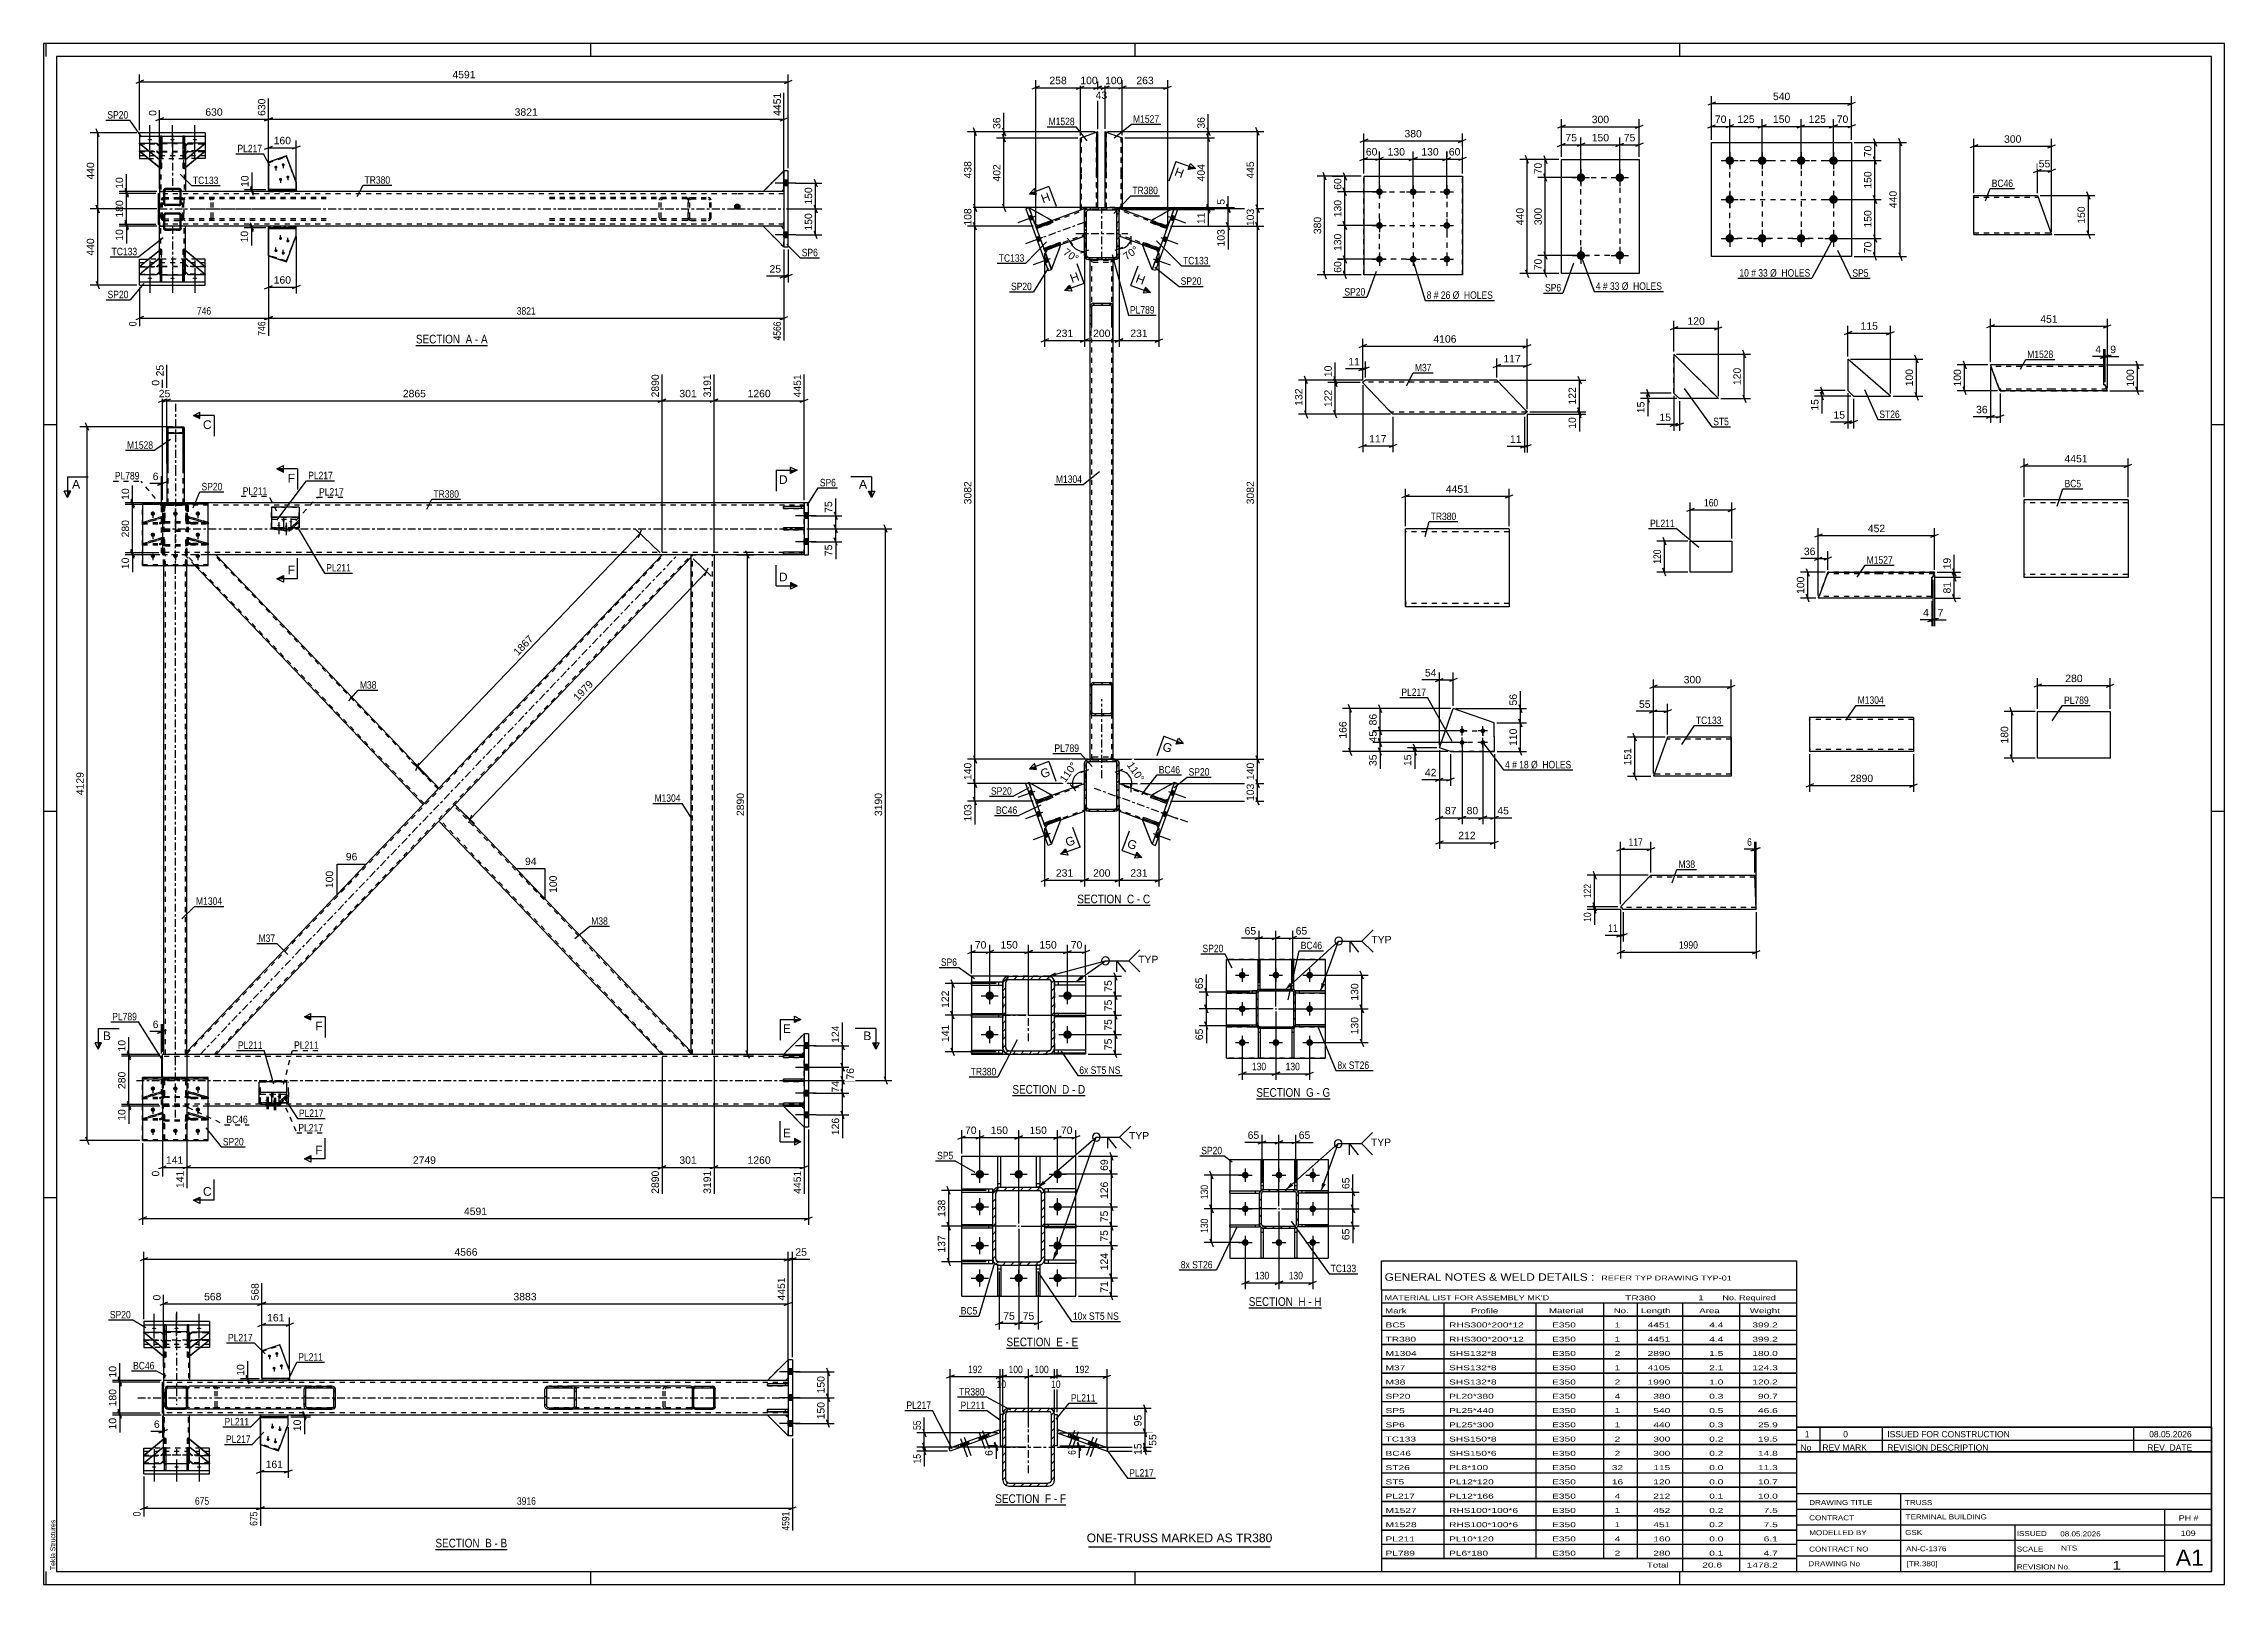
# Model space of a CAD drawing. Header units: millimetres. Extents: x 0 to 841, y 0 to 594.
import ezdxf

# ---------------------------------------------------------------- set-up
doc = ezdxf.new("R2010")
doc.units = ezdxf.units.MM
doc.linetypes.add('DXK_LINE_DOT2', pattern=[3.9198, 1.9599, -1.9599])
doc.linetypes.add('DXK_LINE_DOT3', pattern=[5.9187, 2.979, -0.9799, 0.9799, -0.9799])
doc.styles.add('Arial', font='ARIAL.TTF', dxfattribs={"height": 0.2})
doc.styles.add('Arial Narrow', font='ARIALN.TTF', dxfattribs={"height": 0.2})

# ---------------------------------------------------------------- blocks, each defined once
blk = doc.blocks.new('Unknown-318884589-18 - 12769')
at = {"color": 6, "linetype": 'Continuous'}
blk.add_line((467.68, 187.22), (496.18, 187.22), dxfattribs=at)
at = {"color": 0, "linetype": 'Continuous'}
blk.add_wipeout([(485.79, 187.97), (485.79, 191.47), (467.68, 191.47), (467.68, 187.97)], dxfattribs=at)
blk.add_wipeout([(489.82, 187.97), (489.82, 191.47), (486.84, 191.47), (486.84, 187.97)], dxfattribs=at)
at = {"color": 7, "linetype": 'Continuous', "style": 'Arial Narrow'}
blk.add_text('SECTION ', height=3.34, dxfattribs=at).set_placement((467.68, 187.97))
at = {"color": 0, "linetype": 'Continuous'}
blk.add_wipeout([(492.15, 187.97), (492.15, 191.47), (490.87, 191.47), (490.87, 187.97)], dxfattribs=at)
blk.add_wipeout([(496.18, 187.97), (496.18, 191.47), (493.2, 191.47), (493.2, 187.97)], dxfattribs=at)
at = {"color": 7, "linetype": 'Continuous', "style": 'Arial Narrow'}
for s, p in [('G', (486.84, 187.97)), ('-', (490.87, 187.97)), ('G', (493.2, 187.97))]:
    blk.add_text(s, height=3.34, dxfattribs=at).set_placement(p)
blk = doc.blocks.new('Unknown-318884589-1127')
at = {"color": 5, "linetype": 'Continuous'}
for p, q in [((841, 594), (0, 594)), ((0, 594), (0, 0)), ((1, 589), (1, 594)), ((836, 589), (5, 589)), ((5, 589), (5, 5)), ((211, 589), (211, 594)), ((421, 589), (421, 594)), ((631, 589), (631, 594)), ((836, 5), (836, 589)), ((841, 0), (841, 594)), ((5, 447), (0, 447)), ((841, 447), (836, 447)), ((5, 298), (0, 298)), ((841, 298), (836, 298)), ((5, 149), (0, 149)), ((841, 149), (836, 149)), ((0, 0), (841, 0)), ((1, 0), (1, 5)), ((5, 5), (836, 5)), ((211, 0), (211, 5)), ((421, 0), (421, 5)), ((631, 0), (631, 5))]:
    blk.add_line(p, q, dxfattribs=at)
at = {"color": 174, "linetype": 'Continuous', "style": 'Arial'}
blk.add_text('Tekla Structures', height=1.9102, rotation=90, dxfattribs=at).set_placement((4.5, 5.5))
blk = doc.blocks.new('Unknown-318884589-12 - 3288')
at = {"color": 6, "linetype": 'Continuous'}
blk.add_line((398.64, 261.82), (426.71, 261.82), dxfattribs=at)
at = {"color": 0, "linetype": 'Continuous'}
blk.add_wipeout([(416.74, 262.57), (416.74, 266.07), (398.64, 266.07), (398.64, 262.57)], dxfattribs=at)
blk.add_wipeout([(420.56, 262.57), (420.56, 266.07), (417.79, 266.07), (417.79, 262.57)], dxfattribs=at)
at = {"color": 7, "linetype": 'Continuous', "style": 'Arial Narrow'}
blk.add_text('SECTION ', height=3.34, dxfattribs=at).set_placement((398.64, 262.57))
at = {"color": 0, "linetype": 'Continuous'}
blk.add_wipeout([(422.89, 262.57), (422.89, 266.07), (421.61, 266.07), (421.61, 262.57)], dxfattribs=at)
blk.add_wipeout([(426.71, 262.57), (426.71, 266.07), (423.94, 266.07), (423.94, 262.57)], dxfattribs=at)
at = {"color": 7, "linetype": 'Continuous', "style": 'Arial Narrow'}
for s, p in [('C', (417.79, 262.57)), ('-', (421.61, 262.57)), ('C', (423.94, 262.57))]:
    blk.add_text(s, height=3.34, dxfattribs=at).set_placement(p)
blk = doc.blocks.new('Unknown-318884589-13 - 3909')
at = {"color": 6, "linetype": 'Continuous'}
blk.add_line((371.34, 91.04), (398.98, 91.04), dxfattribs=at)
at = {"color": 0, "linetype": 'Continuous'}
blk.add_wipeout([(389.45, 91.79), (389.45, 95.29), (371.34, 95.29), (371.34, 91.79)], dxfattribs=at)
blk.add_wipeout([(393.05, 91.79), (393.05, 95.29), (390.5, 95.29), (390.5, 91.79)], dxfattribs=at)
at = {"color": 7, "linetype": 'Continuous', "style": 'Arial Narrow'}
blk.add_text('SECTION ', height=3.34, dxfattribs=at).set_placement((371.34, 91.79))
at = {"color": 0, "linetype": 'Continuous'}
blk.add_wipeout([(395.38, 91.79), (395.38, 95.29), (394.1, 95.29), (394.1, 91.79)], dxfattribs=at)
blk.add_wipeout([(398.98, 91.79), (398.98, 95.29), (396.43, 95.29), (396.43, 91.79)], dxfattribs=at)
at = {"color": 7, "linetype": 'Continuous', "style": 'Arial Narrow'}
for s, p in [('E', (390.5, 91.79)), ('-', (394.1, 91.79)), ('E', (396.43, 91.79))]:
    blk.add_text(s, height=3.34, dxfattribs=at).set_placement(p)
blk = doc.blocks.new('Unknown-318884589-14 - 2098')
at = {"color": 6, "linetype": 'Continuous'}
blk.add_line((373.61, 188.41), (401.68, 188.41), dxfattribs=at)
at = {"color": 0, "linetype": 'Continuous'}
blk.add_wipeout([(391.72, 189.16), (391.72, 192.66), (373.61, 192.66), (373.61, 189.16)], dxfattribs=at)
blk.add_wipeout([(395.54, 189.16), (395.54, 192.66), (392.77, 192.66), (392.77, 189.16)], dxfattribs=at)
at = {"color": 7, "linetype": 'Continuous', "style": 'Arial Narrow'}
blk.add_text('SECTION ', height=3.34, dxfattribs=at).set_placement((373.61, 189.16))
at = {"color": 0, "linetype": 'Continuous'}
blk.add_wipeout([(397.86, 189.16), (397.86, 192.66), (396.59, 192.66), (396.59, 189.16)], dxfattribs=at)
blk.add_wipeout([(401.68, 189.16), (401.68, 192.66), (398.91, 192.66), (398.91, 189.16)], dxfattribs=at)
at = {"color": 7, "linetype": 'Continuous', "style": 'Arial Narrow'}
for s, p in [('D', (392.77, 189.16)), ('-', (396.59, 189.16)), ('D', (398.91, 189.16))]:
    blk.add_text(s, height=3.34, dxfattribs=at).set_placement(p)
blk = doc.blocks.new('Unknown-318884589-15 - 1726')
at = {"color": 6, "linetype": 'Continuous'}
blk.add_line((367.02, 30.63), (394.24, 30.63), dxfattribs=at)
at = {"color": 0, "linetype": 'Continuous'}
blk.add_wipeout([(385.13, 31.38), (385.13, 34.88), (367.02, 34.88), (367.02, 31.38)], dxfattribs=at)
blk.add_wipeout([(388.52, 31.38), (388.52, 34.88), (386.18, 34.88), (386.18, 31.38)], dxfattribs=at)
at = {"color": 7, "linetype": 'Continuous', "style": 'Arial Narrow'}
blk.add_text('SECTION ', height=3.34, dxfattribs=at).set_placement((367.02, 31.38))
at = {"color": 0, "linetype": 'Continuous'}
blk.add_wipeout([(390.85, 31.38), (390.85, 34.88), (389.57, 34.88), (389.57, 31.38)], dxfattribs=at)
blk.add_wipeout([(394.24, 31.38), (394.24, 34.88), (391.9, 34.88), (391.9, 31.38)], dxfattribs=at)
at = {"color": 7, "linetype": 'Continuous', "style": 'Arial Narrow'}
for s, p in [('F', (386.18, 31.38)), ('F', (391.9, 31.38)), ('-', (389.57, 31.38))]:
    blk.add_text(s, height=3.34, dxfattribs=at).set_placement(p)
blk = doc.blocks.new('Unknown-318884589-16 - 4247')
at = {"color": 6, "linetype": 'Continuous'}
blk.add_line((143.58, 477.67), (171.23, 477.67), dxfattribs=at)
at = {"color": 0, "linetype": 'Continuous'}
blk.add_wipeout([(161.69, 478.42), (161.69, 481.92), (143.58, 481.92), (143.58, 478.42)], dxfattribs=at)
blk.add_wipeout([(165.3, 478.42), (165.3, 481.92), (162.74, 481.92), (162.74, 478.42)], dxfattribs=at)
at = {"color": 7, "linetype": 'Continuous', "style": 'Arial Narrow'}
blk.add_text('SECTION ', height=3.34, dxfattribs=at).set_placement((143.58, 478.42))
at = {"color": 0, "linetype": 'Continuous'}
blk.add_wipeout([(167.62, 478.42), (167.62, 481.92), (166.35, 481.92), (166.35, 478.42)], dxfattribs=at)
blk.add_wipeout([(171.23, 478.42), (171.23, 481.92), (168.67, 481.92), (168.67, 478.42)], dxfattribs=at)
at = {"color": 7, "linetype": 'Continuous', "style": 'Arial Narrow'}
for s, p in [('A', (162.74, 478.42)), ('-', (166.35, 478.42)), ('A', (168.67, 478.42))]:
    blk.add_text(s, height=3.34, dxfattribs=at).set_placement(p)
blk = doc.blocks.new('Unknown-318884589-17 - 4551')
at = {"color": 6, "linetype": 'Continuous'}
blk.add_line((151.11, 13.49), (178.76, 13.49), dxfattribs=at)
at = {"color": 0, "linetype": 'Continuous'}
blk.add_wipeout([(169.22, 14.24), (169.22, 17.74), (151.11, 17.74), (151.11, 14.24)], dxfattribs=at)
blk.add_wipeout([(172.83, 14.24), (172.83, 17.74), (170.27, 17.74), (170.27, 14.24)], dxfattribs=at)
at = {"color": 7, "linetype": 'Continuous', "style": 'Arial Narrow'}
blk.add_text('SECTION ', height=3.34, dxfattribs=at).set_placement((151.11, 14.24))
at = {"color": 0, "linetype": 'Continuous'}
blk.add_wipeout([(175.15, 14.24), (175.15, 17.74), (173.88, 17.74), (173.88, 14.24)], dxfattribs=at)
blk.add_wipeout([(178.76, 14.24), (178.76, 17.74), (176.2, 17.74), (176.2, 14.24)], dxfattribs=at)
at = {"color": 7, "linetype": 'Continuous', "style": 'Arial Narrow'}
for s, p in [('B', (170.27, 14.24)), ('B', (176.2, 14.24)), ('-', (173.88, 14.24))]:
    blk.add_text(s, height=3.34, dxfattribs=at).set_placement(p)
blk = doc.blocks.new('Unknown-318884589-19 - 13131')
at = {"color": 6, "linetype": 'Continuous'}
blk.add_line((464.75, 106.61), (492.83, 106.61), dxfattribs=at)
at = {"color": 0, "linetype": 'Continuous'}
blk.add_wipeout([(482.86, 107.36), (482.86, 110.86), (464.75, 110.86), (464.75, 107.36)], dxfattribs=at)
blk.add_wipeout([(486.68, 107.36), (486.68, 110.86), (483.91, 110.86), (483.91, 107.36)], dxfattribs=at)
at = {"color": 7, "linetype": 'Continuous', "style": 'Arial Narrow'}
blk.add_text('SECTION ', height=3.34, dxfattribs=at).set_placement((464.75, 107.36))
at = {"color": 0, "linetype": 'Continuous'}
blk.add_wipeout([(489.01, 107.36), (489.01, 110.86), (487.73, 110.86), (487.73, 107.36)], dxfattribs=at)
blk.add_wipeout([(492.83, 107.36), (492.83, 110.86), (490.06, 110.86), (490.06, 107.36)], dxfattribs=at)
at = {"color": 7, "linetype": 'Continuous', "style": 'Arial Narrow'}
for s, p in [('H', (483.91, 107.36)), ('H', (490.06, 107.36)), ('-', (487.73, 107.36))]:
    blk.add_text(s, height=3.34, dxfattribs=at).set_placement(p)
blk = doc.blocks.new('Part-318884589-12848 - 12769')
at = {"color": 2, "linetype": 'Continuous'}
for p, q in [((484.22, 215.77), (482.72, 215.77)), ((482.72, 215.77), (494.22, 215.77)), ((482.72, 214.97), (482.72, 215.57)), ((494.22, 214.97), (482.72, 214.97)), ((494.22, 215.77), (484.22, 215.77)), ((494.22, 215.77), (494.22, 214.97))]:
    blk.add_line(p, q, dxfattribs=at)
at = {"color": 7, "linetype": 'DXK_LINE_DOT2'}
for p, q in [((482.72, 215.77), (482.72, 215.77)), ((482.72, 215.57), (482.72, 215.77)), ((484.22, 214.97), (482.72, 214.97)), ((484.22, 215.77), (484.22, 214.97)), ((484.22, 214.97), (494.22, 214.97))]:
    blk.add_line(p, q, dxfattribs=at)
blk = doc.blocks.new('Part-318884589-12777 - 12769')
at = {"linetype": 'Continuous'}
h = blk.add_hatch(dxfattribs=at)
h.set_pattern_fill('', scale=0.7, style=0, pattern_type=0)
h.set_pattern_definition([(45, (468.4631, 229.2758), (-1.57154, 1.57154), [])])
h.paths.add_polyline_path([(468.92, 229.37), (468.46, 229.28), (468.07, 229.02), (467.81, 228.63), (467.72, 228.17), (467.72, 215.57), (467.81, 215.11), (468.07, 214.72), (468.46, 214.46), (468.92, 214.37), (481.52, 214.37), (481.98, 214.46), (482.37, 214.72), (482.63, 215.11), (482.72, 215.57), (482.72, 228.17), (482.63, 228.63), (482.37, 229.02), (481.98, 229.28), (481.52, 229.37)])
h.paths.add_polyline_path([(481.52, 228.77), (481.75, 228.72), (481.95, 228.59), (482.08, 228.4), (482.12, 228.17), (482.12, 215.57), (482.08, 215.34), (481.95, 215.14), (481.75, 215.01), (481.52, 214.97), (468.92, 214.97), (468.69, 215.01), (468.5, 215.14), (468.37, 215.34), (468.32, 215.57), (468.32, 228.17), (468.37, 228.4), (468.5, 228.59), (468.69, 228.72), (468.92, 228.77)])
blk.add_hatch(color=246, dxfattribs=at).paths.add_polyline_path([(475.22, 221.77, -1), (475.22, 221.97, -1)])
at = {"color": 2, "linetype": 'Continuous'}
for p, q in [((467.81, 228.63), (467.72, 228.17)), ((467.72, 215.57), (467.72, 228.17)), ((467.81, 228.63), (467.81, 228.63)), ((467.81, 228.62), (467.81, 228.63)), ((468.32, 228.17), (468.37, 228.4)), ((468.32, 215.57), (468.32, 228.17)), ((468.37, 228.4), (468.5, 228.59)), ((468.46, 229.28), (468.9, 229.37)), ((468.92, 229.37), (468.46, 229.28)), ((468.5, 228.59), (468.69, 228.72)), ((468.69, 228.72), (468.92, 228.77)), ((468.92, 229.37), (481.52, 229.37)), ((468.92, 228.77), (481.52, 228.77)), ((481.32, 229.37), (469.12, 229.37)), ((481.98, 229.28), (481.52, 229.37)), ((481.52, 228.77), (481.75, 228.72)), ((481.55, 229.37), (481.98, 229.28)), ((481.75, 228.72), (481.95, 228.59)), ((481.95, 228.59), (482.08, 228.4)), ((482.08, 228.4), (482.12, 228.17)), ((482.12, 215.57), (482.12, 228.17)), ((482.63, 228.63), (482.63, 228.63)), ((482.63, 228.63), (482.63, 228.62)), ((482.72, 228.17), (482.63, 228.63)), ((482.72, 215.57), (482.72, 228.17)), ((467.72, 215.57), (467.81, 215.11)), ((468.37, 215.34), (468.32, 215.57)), ((468.37, 215.34), (468.5, 215.15)), ((468.5, 215.14), (468.37, 215.34)), ((468.46, 214.46), (468.92, 214.37)), ((468.5, 215.15), (468.69, 215.02)), ((468.69, 215.01), (468.5, 215.14)), ((468.69, 215.02), (468.92, 214.97)), ((468.92, 214.97), (468.69, 215.01)), ((468.92, 214.97), (468.92, 214.97)), ((468.92, 214.97), (481.52, 214.97)), ((468.92, 214.97), (481.52, 214.97)), ((468.92, 214.37), (481.52, 214.37)), ((481.52, 214.97), (481.75, 215.02)), ((481.75, 215.01), (481.52, 214.97)), ((481.52, 214.97), (481.52, 214.97)), ((481.52, 214.37), (481.98, 214.46)), ((481.75, 215.02), (481.95, 215.15)), ((481.95, 215.14), (481.75, 215.01)), ((481.95, 215.15), (482.08, 215.34)), ((482.08, 215.34), (481.95, 215.14)), ((482.12, 215.57), (482.08, 215.34)), ((482.63, 215.11), (482.72, 215.57))]:
    blk.add_line(p, q, dxfattribs=at)
at = {"color": 7, "linetype": 'DXK_LINE_DOT2'}
for p, q in [((467.72, 228.17), (467.81, 228.62)), ((467.72, 215.57), (467.72, 228.17)), ((468.37, 228.4), (468.32, 228.17)), ((468.32, 228.17), (468.32, 228.17)), ((468.32, 215.57), (468.32, 228.17)), ((468.5, 228.6), (468.37, 228.4)), ((468.69, 228.73), (468.5, 228.6)), ((468.92, 228.77), (468.69, 228.73)), ((468.9, 229.37), (468.92, 229.37)), ((469.12, 229.37), (468.92, 229.37)), ((468.92, 229.37), (468.92, 229.37)), ((468.92, 228.77), (468.92, 228.77)), ((468.92, 228.77), (481.52, 228.77)), ((481.52, 229.37), (481.32, 229.37)), ((481.52, 229.37), (481.52, 229.37)), ((481.52, 229.37), (481.55, 229.37)), ((481.52, 228.77), (481.52, 228.77)), ((481.75, 228.73), (481.52, 228.77)), ((481.95, 228.6), (481.75, 228.73)), ((482.08, 228.4), (481.95, 228.6)), ((482.12, 228.17), (482.08, 228.4)), ((482.12, 228.17), (482.12, 228.17)), ((482.12, 215.57), (482.12, 228.17)), ((482.63, 228.62), (482.72, 228.17)), ((482.72, 215.57), (482.72, 228.17)), ((467.81, 215.11), (467.72, 215.57)), ((468.32, 215.57), (468.32, 215.57)), ((468.32, 215.57), (468.37, 215.34)), ((468.37, 215.34), (468.37, 215.34)), ((468.92, 214.37), (468.46, 214.46)), ((468.92, 214.37), (481.52, 214.37)), ((468.92, 214.37), (468.92, 214.37)), ((481.98, 214.46), (481.52, 214.37)), ((481.52, 214.37), (481.52, 214.37)), ((482.08, 215.34), (482.12, 215.57)), ((482.08, 215.34), (482.08, 215.34)), ((482.12, 215.57), (482.12, 215.57)), ((482.72, 215.57), (482.63, 215.11)), ((482.72, 215.57), (482.72, 215.57))]:
    blk.add_line(p, q, dxfattribs=at)
at = {"color": 7, "linetype": 'DXK_LINE_DOT3'}
blk.add_line((475.22, 221.86), (475.22, 221.88), dxfattribs=at)
at = {"color": 246, "linetype": 'DXK_LINE_DOT2'}
blk.add_line((475.22, 221.86), (475.22, 221.88), dxfattribs=at)
at = {"color": 246, "linetype": 'Continuous'}
blk.add_circle((475.22, 221.87), 0.1, dxfattribs=at)
at = {"color": 2, "linetype": 'Continuous'}
for centre, start, end in [((468.92, 228.17), 112.5, 157.5), ((468.92, 228.17), 112.5, 157.5), ((481.52, 228.17), 22.5, 67.5), ((481.52, 228.17), 22.5, 67.5), ((468.92, 215.57), 202.5, 247.5), ((481.52, 215.57), 292.5, 337.5)]:
    blk.add_arc(centre, 1.2, start, end, dxfattribs=at)
at = {"color": 7, "linetype": 'DXK_LINE_DOT2'}
for centre, start, end in [((468.92, 215.57), 202.5, 247.5), ((481.52, 215.57), 292.5, 337.5)]:
    blk.add_arc(centre, 1.2, start, end, dxfattribs=at)
blk = doc.blocks.new('Part-318884589-12783 - 12769')
at = {"color": 2, "linetype": 'Continuous'}
for p, q in [((456.22, 240.87), (456.22, 240.87)), ((456.22, 240.87), (494.22, 240.87)), ((456.22, 202.87), (456.22, 240.87)), ((494.22, 240.87), (494.22, 240.87)), ((494.22, 240.87), (494.22, 202.87)), ((456.22, 202.87), (494.22, 202.87))]:
    blk.add_line(p, q, dxfattribs=at)
at = {"color": 7, "linetype": 'DXK_LINE_DOT2'}
for p, q in [((494.22, 240.87), (456.22, 240.87)), ((456.22, 240.87), (456.22, 240.87)), ((494.22, 240.87), (494.22, 240.87)), ((494.22, 202.87), (456.22, 202.87))]:
    blk.add_line(p, q, dxfattribs=at)
blk = doc.blocks.new('Part-318884589-12844 - 12769')
at = {"color": 2, "linetype": 'Continuous'}
for p, q in [((481.32, 214.37), (481.32, 202.87)), ((482.12, 214.37), (481.52, 214.37)), ((482.12, 214.37), (481.54, 214.37)), ((482.12, 214.37), (482.12, 214.37)), ((482.12, 214.37), (482.12, 202.87)), ((482.12, 202.87), (481.32, 202.87))]:
    blk.add_line(p, q, dxfattribs=at)
at = {"color": 7, "linetype": 'DXK_LINE_DOT2'}
for p, q in [((481.32, 214.37), (481.32, 214.37)), ((481.32, 214.37), (481.32, 214.37)), ((481.52, 214.37), (481.32, 214.37)), ((481.54, 214.37), (481.32, 214.37)), ((481.32, 212.87), (482.12, 212.87))]:
    blk.add_line(p, q, dxfattribs=at)
blk = doc.blocks.new('Part-318884589-12845 - 12769')
at = {"color": 2, "linetype": 'Continuous'}
for p, q in [((468.32, 214.37), (468.32, 214.37)), ((468.32, 214.37), (468.32, 202.87)), ((468.92, 214.37), (468.32, 214.37)), ((468.9, 214.37), (468.32, 214.37)), ((469.12, 214.37), (469.12, 202.87)), ((469.12, 202.87), (468.32, 202.87))]:
    blk.add_line(p, q, dxfattribs=at)
at = {"color": 7, "linetype": 'DXK_LINE_DOT2'}
for p, q in [((468.32, 212.87), (469.12, 212.87)), ((469.12, 214.37), (468.9, 214.37)), ((469.12, 214.37), (468.92, 214.37)), ((469.12, 214.37), (469.12, 214.37)), ((469.12, 214.37), (469.12, 214.37))]:
    blk.add_line(p, q, dxfattribs=at)
blk = doc.blocks.new('Part-318884589-12846 - 12769')
at = {"color": 2, "linetype": 'Continuous'}
for p, q in [((481.32, 229.37), (481.32, 240.87)), ((481.32, 240.87), (482.12, 240.87)), ((482.12, 229.37), (482.12, 240.87)), ((482.12, 229.37), (481.52, 229.37))]:
    blk.add_line(p, q, dxfattribs=at)
at = {"color": 7, "linetype": 'DXK_LINE_DOT2'}
for p, q in [((481.32, 230.87), (482.12, 230.87)), ((481.52, 229.37), (481.32, 229.37)), ((482.12, 229.37), (481.32, 229.37)), ((481.32, 229.37), (481.32, 229.37)), ((482.12, 229.37), (482.12, 229.37))]:
    blk.add_line(p, q, dxfattribs=at)
blk = doc.blocks.new('Part-318884589-12847 - 12769')
at = {"color": 2, "linetype": 'Continuous'}
for p, q in [((468.32, 229.37), (468.32, 240.87)), ((468.32, 240.87), (469.12, 240.87)), ((469.12, 229.37), (469.12, 240.87)), ((468.92, 229.37), (468.32, 229.37))]:
    blk.add_line(p, q, dxfattribs=at)
at = {"color": 7, "linetype": 'DXK_LINE_DOT2'}
for p, q in [((468.32, 230.87), (469.12, 230.87)), ((469.12, 229.37), (468.32, 229.37)), ((468.32, 229.37), (468.32, 229.37)), ((469.12, 229.37), (468.92, 229.37)), ((469.12, 229.37), (469.12, 229.37))]:
    blk.add_line(p, q, dxfattribs=at)
blk = doc.blocks.new('Part-318884589-12849 - 12769')
at = {"color": 2, "linetype": 'Continuous'}
for p, q in [((484.22, 228.77), (482.72, 228.77)), ((482.72, 228.77), (482.72, 228.77)), ((482.72, 228.77), (494.22, 228.77)), ((482.72, 228.77), (482.72, 228.77)), ((482.72, 228.17), (482.72, 228.77)), ((494.22, 227.97), (482.72, 227.97)), ((494.22, 228.77), (484.22, 228.77)), ((494.22, 228.77), (494.22, 227.97))]:
    blk.add_line(p, q, dxfattribs=at)
at = {"color": 7, "linetype": 'DXK_LINE_DOT2'}
for p, q in [((482.72, 227.97), (482.72, 228.17)), ((484.22, 227.97), (482.72, 227.97)), ((482.72, 227.97), (482.72, 227.97)), ((484.22, 228.77), (484.22, 227.97)), ((484.22, 227.97), (494.22, 227.97))]:
    blk.add_line(p, q, dxfattribs=at)
blk = doc.blocks.new('Part-318884589-12850 - 12769')
at = {"color": 2, "linetype": 'Continuous'}
for p, q in [((456.22, 214.97), (456.22, 215.77)), ((456.22, 215.77), (467.72, 215.77)), ((456.22, 215.77), (466.22, 215.77)), ((467.72, 214.97), (456.22, 214.97)), ((466.22, 215.77), (467.72, 215.77)), ((467.72, 214.97), (467.72, 215.57))]:
    blk.add_line(p, q, dxfattribs=at)
at = {"color": 7, "linetype": 'DXK_LINE_DOT2'}
for p, q in [((456.22, 214.97), (466.22, 214.97)), ((466.22, 214.97), (466.22, 215.77)), ((466.22, 214.97), (467.72, 214.97)), ((467.72, 215.77), (467.72, 215.57)), ((467.72, 214.97), (467.72, 214.97))]:
    blk.add_line(p, q, dxfattribs=at)
blk = doc.blocks.new('Part-318884589-12851 - 12769')
at = {"color": 2, "linetype": 'Continuous'}
for p, q in [((456.22, 227.97), (456.22, 228.77)), ((456.22, 228.77), (467.72, 228.77)), ((456.22, 228.77), (466.22, 228.77)), ((467.72, 227.97), (456.22, 227.97)), ((467.72, 228.77), (466.22, 228.77)), ((467.72, 228.77), (467.72, 228.77)), ((467.72, 228.17), (467.72, 228.77))]:
    blk.add_line(p, q, dxfattribs=at)
at = {"color": 7, "linetype": 'DXK_LINE_DOT2'}
for p, q in [((456.22, 227.97), (466.22, 227.97)), ((466.22, 227.97), (466.22, 228.77)), ((466.22, 227.97), (467.72, 227.97)), ((467.72, 227.97), (467.72, 228.17)), ((467.72, 227.97), (467.72, 227.97))]:
    blk.add_line(p, q, dxfattribs=at)
blk = doc.blocks.new('Bolt-318884589-12855 - 12769')
at = {"linetype": 'Continuous'}
for points in [[(462.22, 236.17), (462.49, 236.14), (462.75, 236.06), (462.99, 235.92), (463.19, 235.74), (463.35, 235.52), (463.46, 235.27), (463.52, 235.01), (463.52, 234.74), (463.46, 234.47), (463.35, 234.22), (463.19, 234), (462.99, 233.82), (462.75, 233.68), (462.49, 233.6), (462.22, 233.57), (461.95, 233.6), (461.69, 233.68), (461.46, 233.82), (461.26, 234), (461.1, 234.22), (460.99, 234.47), (460.93, 234.74), (460.93, 235.01), (460.99, 235.27), (461.1, 235.52), (461.26, 235.74), (461.46, 235.92), (461.69, 236.06), (461.95, 236.14)], [(475.22, 236.17), (475.49, 236.14), (475.75, 236.06), (475.99, 235.92), (476.19, 235.74), (476.35, 235.52), (476.46, 235.27), (476.52, 235.01), (476.52, 234.74), (476.46, 234.47), (476.35, 234.22), (476.19, 234), (475.99, 233.82), (475.75, 233.68), (475.49, 233.6), (475.22, 233.57), (474.95, 233.6), (474.69, 233.68), (474.46, 233.82), (474.26, 234), (474.1, 234.22), (473.99, 234.47), (473.93, 234.74), (473.93, 235.01), (473.99, 235.27), (474.1, 235.52), (474.26, 235.74), (474.46, 235.92), (474.69, 236.06), (474.95, 236.14)], [(488.22, 236.17), (488.49, 236.14), (488.75, 236.06), (488.99, 235.92), (489.19, 235.74), (489.35, 235.52), (489.46, 235.27), (489.52, 235.01), (489.52, 234.74), (489.46, 234.47), (489.35, 234.22), (489.19, 234), (488.99, 233.82), (488.75, 233.68), (488.49, 233.6), (488.22, 233.57), (487.95, 233.6), (487.69, 233.68), (487.46, 233.82), (487.26, 234), (487.1, 234.22), (486.99, 234.47), (486.93, 234.74), (486.93, 235.01), (486.99, 235.27), (487.1, 235.52), (487.26, 235.74), (487.46, 235.92), (487.69, 236.06), (487.95, 236.14)], [(462.22, 223.17), (462.49, 223.14), (462.75, 223.06), (462.99, 222.92), (463.19, 222.74), (463.35, 222.52), (463.46, 222.27), (463.52, 222.01), (463.52, 221.74), (463.46, 221.47), (463.35, 221.22), (463.19, 221), (462.99, 220.82), (462.75, 220.68), (462.49, 220.6), (462.22, 220.57), (461.95, 220.6), (461.69, 220.68), (461.46, 220.82), (461.26, 221), (461.1, 221.22), (460.99, 221.47), (460.93, 221.74), (460.93, 222.01), (460.99, 222.27), (461.1, 222.52), (461.26, 222.74), (461.46, 222.92), (461.69, 223.06), (461.95, 223.14)], [(488.22, 223.17), (488.49, 223.14), (488.75, 223.06), (488.99, 222.92), (489.19, 222.74), (489.35, 222.52), (489.46, 222.27), (489.52, 222.01), (489.52, 221.74), (489.46, 221.47), (489.35, 221.22), (489.19, 221), (488.99, 220.82), (488.75, 220.68), (488.49, 220.6), (488.22, 220.57), (487.95, 220.6), (487.69, 220.68), (487.46, 220.82), (487.26, 221), (487.1, 221.22), (486.99, 221.47), (486.93, 221.74), (486.93, 222.01), (486.99, 222.27), (487.1, 222.52), (487.26, 222.74), (487.46, 222.92), (487.69, 223.06), (487.95, 223.14)], [(462.22, 210.17), (462.49, 210.14), (462.75, 210.06), (462.99, 209.92), (463.19, 209.74), (463.35, 209.52), (463.46, 209.27), (463.52, 209.01), (463.52, 208.74), (463.46, 208.47), (463.35, 208.22), (463.19, 208), (462.99, 207.82), (462.75, 207.68), (462.49, 207.6), (462.22, 207.57), (461.95, 207.6), (461.69, 207.68), (461.46, 207.82), (461.26, 208), (461.1, 208.22), (460.99, 208.47), (460.93, 208.74), (460.93, 209.01), (460.99, 209.27), (461.1, 209.52), (461.26, 209.74), (461.46, 209.92), (461.69, 210.06), (461.95, 210.14)], [(475.22, 210.17), (475.49, 210.14), (475.75, 210.06), (475.99, 209.92), (476.19, 209.74), (476.35, 209.52), (476.46, 209.27), (476.52, 209.01), (476.52, 208.74), (476.46, 208.47), (476.35, 208.22), (476.19, 208), (475.99, 207.82), (475.75, 207.68), (475.49, 207.6), (475.22, 207.57), (474.95, 207.6), (474.69, 207.68), (474.46, 207.82), (474.26, 208), (474.1, 208.22), (473.99, 208.47), (473.93, 208.74), (473.93, 209.01), (473.99, 209.27), (474.1, 209.52), (474.26, 209.74), (474.46, 209.92), (474.69, 210.06), (474.95, 210.14)], [(488.22, 210.17), (488.49, 210.14), (488.75, 210.06), (488.99, 209.92), (489.19, 209.74), (489.35, 209.52), (489.46, 209.27), (489.52, 209.01), (489.52, 208.74), (489.46, 208.47), (489.35, 208.22), (489.19, 208), (488.99, 207.82), (488.75, 207.68), (488.49, 207.6), (488.22, 207.57), (487.95, 207.6), (487.69, 207.68), (487.46, 207.82), (487.26, 208), (487.1, 208.22), (486.99, 208.47), (486.93, 208.74), (486.93, 209.01), (486.99, 209.27), (487.1, 209.52), (487.26, 209.74), (487.46, 209.92), (487.69, 210.06), (487.95, 210.14)]]:
    blk.add_hatch(color=1, dxfattribs=at).paths.add_polyline_path(points)
at = {"color": 1, "linetype": 'Continuous'}
for p, q in [((462.22, 237.47), (462.22, 232.27)), ((475.22, 237.47), (475.22, 232.27)), ((488.22, 237.47), (488.22, 232.27)), ((459.62, 234.87), (464.82, 234.87)), ((472.62, 234.87), (477.82, 234.87)), ((485.62, 234.87), (490.82, 234.87)), ((459.62, 221.87), (464.82, 221.87)), ((462.22, 224.47), (462.22, 219.27)), ((485.62, 221.87), (490.82, 221.87)), ((488.22, 224.47), (488.22, 219.27)), ((462.22, 211.47), (462.22, 206.27)), ((475.22, 211.47), (475.22, 206.27)), ((488.22, 211.47), (488.22, 206.27)), ((459.62, 208.87), (464.82, 208.87)), ((472.62, 208.87), (477.82, 208.87)), ((485.62, 208.87), (490.82, 208.87))]:
    blk.add_line(p, q, dxfattribs=at)
blk = doc.blocks.new('Part-318884589-2613 - 2610')
at = {"color": 7, "linetype": 'DXK_LINE_DOT2'}
for p, q in [((38.14, 187.76), (45.8, 190.05)), ((45.8, 189.54), (38.14, 187.26)), ((38.14, 187.26), (38.14, 187.76)), ((38.14, 187.76), (44.8, 187.76)), ((38.14, 187.26), (44.8, 187.26)), ((44.8, 187.76), (45.8, 188.11)), ((44.8, 187.26), (44.8, 187.76)), ((44.8, 187.26), (45.8, 187.61)), ((45.8, 187.61), (45.8, 190.05))]:
    blk.add_line(p, q, dxfattribs=at)
blk = doc.blocks.new('Part-318884589-2757 - 2610')
at = {"color": 2, "linetype": 'Continuous'}
for p, q in [((285.31, 193.91), (285.31, 194.71)), ((293.31, 194.71), (285.31, 194.71)), ((293.31, 193.91), (285.31, 193.91)), ((293.31, 193.91), (293.31, 194.71))]:
    blk.add_line(p, q, dxfattribs=at)
at = {"color": 7, "linetype": 'DXK_LINE_DOT2'}
for p, q in [((292.31, 193.91), (292.31, 194.71)), ((293.31, 194.71), (293.31, 194.71)), ((293.31, 194.71), (293.31, 194.71)), ((293.31, 193.91), (293.31, 193.91)), ((293.31, 193.91), (293.31, 193.91))]:
    blk.add_line(p, q, dxfattribs=at)
blk = doc.blocks.new('Part-318884589-2629 - 2610')
at = {"color": 7, "linetype": 'DXK_LINE_DOT2'}
for p, q in [((293.31, 415.53), (285.31, 415.53)), ((285.31, 415.53), (285.31, 414.73)), ((285.31, 414.73), (293.31, 414.73)), ((292.31, 414.73), (292.31, 415.53)), ((293.31, 414.73), (293.31, 415.53))]:
    blk.add_line(p, q, dxfattribs=at)
blk = doc.blocks.new('Part-318884589-2614 - 2610')
at = {"color": 7, "linetype": 'DXK_LINE_DOT2'}
for p, q in [((38.14, 179.62), (45.8, 181.9)), ((45.8, 181.4), (38.14, 179.12)), ((38.14, 179.12), (38.14, 179.62)), ((38.14, 179.62), (44.8, 179.62)), ((38.14, 179.12), (44.8, 179.12)), ((44.8, 179.62), (45.8, 179.96)), ((44.8, 179.12), (44.8, 179.62)), ((44.8, 179.12), (45.8, 179.46)), ((45.8, 179.46), (45.8, 181.9))]:
    blk.add_line(p, q, dxfattribs=at)
blk = doc.blocks.new('Part-318884589-2615 - 2610')
at = {"color": 7, "linetype": 'DXK_LINE_DOT2'}
for p, q in [((55.8, 179.46), (55.8, 181.9)), ((55.8, 181.9), (63.47, 179.62)), ((63.47, 179.12), (55.8, 181.4)), ((55.8, 179.96), (56.8, 179.62)), ((56.8, 179.12), (55.8, 179.46)), ((63.47, 179.62), (56.8, 179.62)), ((56.8, 179.62), (56.8, 179.12)), ((56.8, 179.12), (63.47, 179.12)), ((63.47, 179.62), (63.47, 179.12))]:
    blk.add_line(p, q, dxfattribs=at)
blk = doc.blocks.new('Part-318884589-2616 - 2610')
at = {"color": 7, "linetype": 'DXK_LINE_DOT2'}
for p, q in [((46.2, 188.48), (46.2, 195.35)), ((46.74, 195.35), (46.2, 195.35)), ((46.74, 188.48), (46.74, 195.35)), ((46.2, 190.42), (46.74, 190.42)), ((46.2, 189.08), (46.74, 189.08)), ((46.74, 188.48), (46.2, 188.48))]:
    blk.add_line(p, q, dxfattribs=at)
blk = doc.blocks.new('Part-318884589-2617 - 2610')
at = {"color": 7, "linetype": 'DXK_LINE_DOT2'}
for p, q in [((54.87, 188.48), (54.87, 195.35)), ((55.4, 195.35), (54.87, 195.35)), ((55.4, 188.48), (55.4, 195.35)), ((54.87, 190.42), (55.4, 190.42)), ((54.87, 189.08), (55.4, 189.08)), ((55.4, 188.48), (54.87, 188.48))]:
    blk.add_line(p, q, dxfattribs=at)
blk = doc.blocks.new('Part-318884589-2618 - 2610')
at = {"color": 7, "linetype": 'DXK_LINE_DOT2'}
for p, q in [((46.2, 171.54), (46.2, 181.02)), ((46.2, 181.02), (46.74, 181.02)), ((46.2, 179.09), (46.74, 179.09)), ((46.2, 177.8), (46.74, 177.8)), ((46.74, 171.54), (46.74, 181.02)), ((46.74, 171.54), (46.2, 171.54))]:
    blk.add_line(p, q, dxfattribs=at)
blk = doc.blocks.new('Part-318884589-2683 - 2610')
at = {"color": 2, "linetype": 'Continuous'}
for p, q in [((152.47, 294.28), (153.21, 295.05)), ((153.21, 295.05), (158.56, 300.64)), ((249.74, 205.28), (158.56, 300.64)), ((238.49, 204.31), (152.47, 294.28)), ((249.74, 204.83), (249.74, 205.28)), ((249.76, 204.31), (249.74, 204.83))]:
    blk.add_line(p, q, dxfattribs=at)
at = {"color": 7, "linetype": 'DXK_LINE_DOT2'}
for p, q in [((152.53, 294.33), (153.21, 295.05)), ((152.84, 294.66), (152.87, 294.69)), ((239.23, 204.31), (152.84, 294.66)), ((249.74, 204.51), (158.19, 300.26)), ((249.76, 204.31), (238.49, 204.31)), ((249.74, 204.31), (249.74, 204.51)), ((249.74, 204.33), (249.74, 204.31))]:
    blk.add_line(p, q, dxfattribs=at)
blk = doc.blocks.new('Part-318884589-2619 - 2610')
at = {"color": 7, "linetype": 'DXK_LINE_DOT2'}
for p, q in [((54.87, 171.54), (54.87, 181.02)), ((54.87, 181.02), (55.4, 181.02)), ((54.87, 179.09), (55.4, 179.09)), ((54.87, 177.8), (55.4, 177.8)), ((55.4, 171.54), (55.4, 181.02)), ((55.4, 171.54), (54.87, 171.54))]:
    blk.add_line(p, q, dxfattribs=at)
blk = doc.blocks.new('Part-318884589-2684 - 2610')
at = {"color": 7, "linetype": 'DXK_LINE_DOT2'}
for p, q in [((45.8, 415.5), (45.89, 415.94)), ((45.8, 415.5), (45.8, 401.4)), ((46.38, 415.72), (46.34, 415.5)), ((46.34, 415.5), (46.34, 401.4)), ((46.46, 416.55), (46.87, 416.64)), ((46.87, 416.07), (46.67, 416.03)), ((54.74, 416.64), (46.87, 416.64)), ((46.87, 416.07), (54.74, 416.07)), ((54.74, 416.64), (55.15, 416.55)), ((54.94, 416.03), (54.74, 416.07)), ((55.27, 415.5), (55.23, 415.72)), ((55.27, 415.5), (55.27, 401.4)), ((55.72, 415.94), (55.8, 415.5)), ((55.8, 415.5), (55.8, 401.4)), ((45.89, 409.18), (45.8, 408.79)), ((45.89, 406.7), (45.8, 407.13)), ((46.12, 409.5), (45.89, 409.18)), ((46.46, 409.72), (46.12, 409.5)), ((46.34, 408.79), (46.38, 408.99)), ((46.34, 407.13), (46.38, 406.91)), ((46.38, 408.99), (46.49, 409.15)), ((46.87, 409.8), (46.46, 409.72)), ((46.87, 405.99), (46.46, 406.08)), ((46.49, 409.15), (46.67, 409.26)), ((46.67, 409.26), (46.87, 409.3)), ((46.67, 406.61), (46.87, 406.56)), ((46.87, 409.8), (54.74, 409.8)), ((46.87, 409.3), (54.74, 409.3)), ((46.87, 406.56), (54.74, 406.56)), ((46.87, 405.99), (54.74, 405.99)), ((55.15, 409.72), (54.74, 409.8)), ((54.74, 409.3), (54.94, 409.26)), ((54.74, 406.56), (54.94, 406.61)), ((55.15, 406.08), (54.74, 405.99)), ((54.94, 409.26), (55.11, 409.15)), ((55.11, 409.15), (55.23, 408.99)), ((55.49, 409.5), (55.15, 409.72)), ((55.23, 408.99), (55.27, 408.79)), ((55.23, 406.91), (55.27, 407.13)), ((55.72, 409.18), (55.49, 409.5)), ((55.8, 408.79), (55.72, 409.18)), ((55.8, 407.13), (55.72, 406.7)), ((45.8, 401.4), (45.89, 401.02)), ((45.89, 401.02), (46.12, 400.69)), ((46.12, 400.69), (46.46, 400.48)), ((46.38, 401.21), (46.34, 401.4)), ((46.49, 401.05), (46.38, 401.21)), ((46.46, 400.48), (46.87, 400.4)), ((46.67, 400.94), (46.49, 401.05)), ((46.87, 400.9), (46.67, 400.94)), ((46.87, 400.9), (54.74, 400.9)), ((46.87, 400.4), (54.74, 400.4)), ((54.94, 400.94), (54.74, 400.9)), ((54.74, 400.4), (55.15, 400.48)), ((55.11, 401.05), (54.94, 400.94)), ((55.23, 401.21), (55.11, 401.05)), ((55.15, 400.48), (55.49, 400.69)), ((55.27, 401.4), (55.23, 401.21)), ((55.49, 400.69), (55.72, 401.02)), ((55.72, 401.02), (55.8, 401.4))]:
    blk.add_line(p, q, dxfattribs=at)
at = {"color": 7, "linetype": 'DXK_LINE_DOT3'}
blk.add_line((50.8, 414.74), (50.8, 401.68), dxfattribs=at)
at = {"color": 7, "linetype": 'DXK_LINE_DOT2'}
for centre, radius, start, end in [((46.92, 415.54), 1.1, 114.31956, 159.24132), ((46.89, 415.52), 0.552, 114.31956, 159.24132), ((54.71, 415.52), 0.552, 20.75868, 65.68044), ((54.69, 415.54), 1.1, 20.75868, 65.68044), ((46.92, 407.09), 1.1, 200.75868, 245.68044), ((46.89, 407.11), 0.552, 200.75868, 245.68044), ((54.71, 407.11), 0.552, 294.31956, 339.24132), ((54.69, 407.09), 1.1, 294.31956, 339.24132)]:
    blk.add_arc(centre, radius, start, end, dxfattribs=at)
blk = doc.blocks.new('Part-318884589-2620 - 2610')
at = {"color": 7, "linetype": 'DXK_LINE_DOT2'}
for p, q in [((38.14, 409.42), (45.8, 411.7)), ((45.8, 411.2), (38.14, 408.92)), ((38.14, 408.92), (38.14, 409.42)), ((38.14, 409.42), (44.8, 409.42)), ((38.14, 408.92), (44.8, 408.92)), ((44.8, 409.42), (45.8, 409.76)), ((44.8, 408.92), (44.8, 409.42)), ((44.8, 408.92), (45.8, 409.26)), ((45.8, 409.26), (45.8, 411.7))]:
    blk.add_line(p, q, dxfattribs=at)
blk = doc.blocks.new('Part-318884589-2621 - 2610')
at = {"color": 7, "linetype": 'DXK_LINE_DOT2'}
for p, q in [((38.14, 401.28), (45.8, 403.56)), ((45.8, 403.05), (38.14, 400.77)), ((38.14, 400.77), (38.14, 401.28)), ((38.14, 401.28), (44.8, 401.28)), ((38.14, 400.77), (44.8, 400.77)), ((44.8, 401.28), (45.8, 401.62)), ((44.8, 400.77), (44.8, 401.28)), ((44.8, 400.77), (45.8, 401.12)), ((45.8, 401.12), (45.8, 403.56))]:
    blk.add_line(p, q, dxfattribs=at)
blk = doc.blocks.new('Part-318884589-2622 - 2610')
at = {"color": 7, "linetype": 'DXK_LINE_DOT2'}
for p, q in [((55.8, 409.26), (55.8, 411.7)), ((55.8, 411.7), (63.47, 409.42)), ((63.47, 408.92), (55.8, 411.2)), ((55.8, 409.76), (56.8, 409.42)), ((56.8, 408.92), (55.8, 409.26)), ((63.47, 409.42), (56.8, 409.42)), ((56.8, 409.42), (56.8, 408.92)), ((56.8, 408.92), (63.47, 408.92)), ((63.47, 409.42), (63.47, 408.92))]:
    blk.add_line(p, q, dxfattribs=at)
blk = doc.blocks.new('Part-318884589-2623 - 2610')
at = {"color": 7, "linetype": 'DXK_LINE_DOT2'}
for p, q in [((55.8, 401.12), (55.8, 403.56)), ((55.8, 403.56), (63.47, 401.28)), ((63.47, 400.77), (55.8, 403.05)), ((55.8, 401.62), (56.8, 401.28)), ((56.8, 400.77), (55.8, 401.12)), ((63.47, 401.28), (56.8, 401.28)), ((56.8, 401.28), (56.8, 400.77)), ((56.8, 400.77), (63.47, 400.77)), ((63.47, 401.28), (63.47, 400.77))]:
    blk.add_line(p, q, dxfattribs=at)
blk = doc.blocks.new('Part-318884589-2624 - 2610')
at = {"color": 7, "linetype": 'DXK_LINE_DOT2'}
for p, q in [((46.2, 410.14), (46.2, 417)), ((46.74, 417), (46.2, 417)), ((46.74, 417), (46.74, 410.14)), ((46.2, 412.08), (46.74, 412.08)), ((46.2, 410.74), (46.74, 410.74)), ((46.74, 410.14), (46.2, 410.14))]:
    blk.add_line(p, q, dxfattribs=at)
blk = doc.blocks.new('Part-318884589-2625 - 2610')
at = {"color": 7, "linetype": 'DXK_LINE_DOT2'}
for p, q in [((54.87, 410.14), (54.87, 417)), ((55.4, 417), (54.87, 417)), ((55.4, 417), (55.4, 410.14)), ((54.87, 412.08), (55.4, 412.08)), ((54.87, 410.74), (55.4, 410.74)), ((55.4, 410.14), (54.87, 410.14))]:
    blk.add_line(p, q, dxfattribs=at)
blk = doc.blocks.new('Part-318884589-2626 - 2610')
at = {"color": 7, "linetype": 'DXK_LINE_DOT2'}
for p, q in [((46.2, 393.19), (46.2, 402.68)), ((46.2, 402.68), (46.74, 402.68)), ((46.2, 400.74), (46.74, 400.74)), ((46.2, 399.46), (46.74, 399.46)), ((46.74, 393.19), (46.74, 402.68)), ((46.74, 393.19), (46.2, 393.19))]:
    blk.add_line(p, q, dxfattribs=at)
blk = doc.blocks.new('Part-318884589-2755 - 2610')
at = {"color": 7, "linetype": 'DXK_LINE_DOT3'}
blk.add_line((50.8, 194.31), (50.8, 406.98), dxfattribs=at)
at = {"color": 7, "linetype": 'DXK_LINE_DOT2'}
for p, q in [((55.2, 396.98), (46.4, 396.98)), ((46.4, 392.74), (46.4, 396.98)), ((46.94, 204.31), (46.94, 396.98)), ((54.67, 204.31), (54.67, 396.98)), ((55.2, 392.74), (55.2, 396.98)), ((55.2, 204.31), (46.4, 204.31)), ((55.2, 204.31), (55.2, 205.28))]:
    blk.add_line(p, q, dxfattribs=at)
at = {"color": 2, "linetype": 'Continuous'}
for p, q in [((46.4, 204.31), (46.4, 392.74)), ((55.2, 205.28), (55.2, 392.74))]:
    blk.add_line(p, q, dxfattribs=at)
blk = doc.blocks.new('Part-318884589-2627 - 2610')
at = {"color": 7, "linetype": 'DXK_LINE_DOT2'}
for p, q in [((54.87, 393.19), (54.87, 402.68)), ((54.87, 402.68), (55.4, 402.68)), ((54.87, 400.74), (55.4, 400.74)), ((54.87, 399.46), (55.4, 399.46)), ((55.4, 393.19), (55.4, 402.68)), ((54.87, 393.19), (55.4, 393.19))]:
    blk.add_line(p, q, dxfattribs=at)
blk = doc.blocks.new('Part-318884589-2756 - 2610')
at = {"color": 2, "linetype": 'Continuous'}
for p, q in [((294.97, 212.31), (293.31, 212.31)), ((293.31, 212.31), (293.31, 176.31)), ((294.97, 212.31), (294.97, 176.31)), ((294.97, 176.31), (293.31, 176.31))]:
    blk.add_line(p, q, dxfattribs=at)
blk = doc.blocks.new('Part-318884589-2628 - 2610')
at = {"color": 7, "linetype": 'DXK_LINE_DOT2'}
for p, q in [((55.8, 187.61), (55.8, 190.05)), ((55.8, 190.05), (63.47, 187.76)), ((63.47, 187.26), (55.8, 189.54)), ((55.8, 188.11), (56.8, 187.76)), ((56.8, 187.26), (55.8, 187.61)), ((63.47, 187.76), (56.8, 187.76)), ((56.8, 187.76), (56.8, 187.26)), ((56.8, 187.26), (63.47, 187.26)), ((63.47, 187.76), (63.47, 187.26))]:
    blk.add_line(p, q, dxfattribs=at)
blk = doc.blocks.new('Part-318884589-2758 - 2610')
at = {"color": 2, "linetype": 'Continuous'}
for p, q in [((285.31, 203.08), (285.31, 203.88)), ((293.31, 203.88), (285.31, 203.88)), ((293.31, 203.08), (285.31, 203.08)), ((293.31, 203.08), (293.31, 203.88))]:
    blk.add_line(p, q, dxfattribs=at)
at = {"color": 7, "linetype": 'DXK_LINE_DOT2'}
for p, q in [((292.31, 203.08), (292.31, 203.88)), ((293.31, 203.88), (293.31, 203.88)), ((293.31, 203.88), (293.31, 203.88)), ((293.31, 203.08), (293.31, 203.08)), ((293.31, 203.08), (293.31, 203.08))]:
    blk.add_line(p, q, dxfattribs=at)
blk = doc.blocks.new('Part-318884589-2630 - 2610')
at = {"color": 7, "linetype": 'DXK_LINE_DOT2'}
for p, q in [((293.31, 397.99), (285.31, 397.99)), ((285.31, 397.99), (285.31, 397.19)), ((285.31, 397.19), (293.31, 397.19)), ((292.31, 397.19), (292.31, 397.99)), ((293.31, 397.19), (293.31, 397.99))]:
    blk.add_line(p, q, dxfattribs=at)
blk = doc.blocks.new('Part-318884589-2759 - 2610')
at = {"color": 2, "linetype": 'Continuous'}
for p, q in [((285.31, 184.74), (285.31, 185.54)), ((293.31, 185.54), (285.31, 185.54)), ((293.31, 184.74), (293.31, 185.54)), ((293.31, 184.74), (285.31, 184.74))]:
    blk.add_line(p, q, dxfattribs=at)
at = {"color": 7, "linetype": 'DXK_LINE_DOT2'}
for p, q in [((292.31, 184.74), (292.31, 185.54)), ((293.31, 185.54), (293.31, 185.54)), ((293.31, 185.54), (293.31, 185.54)), ((293.31, 184.74), (293.31, 184.74)), ((293.31, 184.74), (293.31, 184.74))]:
    blk.add_line(p, q, dxfattribs=at)
blk = doc.blocks.new('Part-318884589-2763 - 2610')
at = {"color": 7, "linetype": 'DXK_LINE_DOT2'}
for p, q in [((285.31, 184.31), (292.31, 184.31)), ((293.31, 176.31), (285.31, 184.31)), ((292.31, 184.31), (293.31, 183.31)), ((293.31, 183.31), (293.31, 176.31))]:
    blk.add_line(p, q, dxfattribs=at)
blk = doc.blocks.new('Part-318884589-2828 - 2610')
at = {"color": 7, "linetype": 'DXK_LINE_DOT2'}
for p, q in [((45.8, 403.56), (38.14, 401.28)), ((38.14, 400.78), (45.8, 403.06)), ((38.14, 401.28), (44.8, 401.28)), ((38.14, 401.28), (38.14, 400.78)), ((38.14, 400.78), (44.8, 400.78)), ((44.8, 401.28), (45.8, 401.62)), ((44.8, 401.28), (44.8, 400.78)), ((44.8, 400.78), (45.8, 401.12)), ((45.8, 401.12), (45.8, 403.56))]:
    blk.add_line(p, q, dxfattribs=at)
blk = doc.blocks.new('Part-318884589-2699 - 2610')
at = {"color": 7, "linetype": 'DXK_LINE_DOT2'}
for p, q in [((249.74, 396.98), (258.54, 396.98)), ((249.74, 396.01), (249.74, 396.98)), ((250.27, 204.31), (250.27, 396.98)), ((258.01, 204.31), (258.01, 396.98)), ((249.74, 204.31), (249.74, 205.28)), ((258.54, 204.31), (249.74, 204.31))]:
    blk.add_line(p, q, dxfattribs=at)
at = {"color": 2, "linetype": 'Continuous'}
for p, q in [((249.74, 205.28), (249.74, 396.01)), ((258.54, 396.98), (258.54, 204.31))]:
    blk.add_line(p, q, dxfattribs=at)
blk = doc.blocks.new('Part-318884589-2635 - 2610')
at = {"color": 7, "linetype": 'DXK_LINE_DOT2'}
for p, q in [((45.8, 416.98), (45.8, 396.98)), ((63.47, 416.98), (45.8, 416.98)), ((45.8, 416.18), (271.87, 416.18)), ((271.97, 416.18), (293.31, 416.18)), ((293.31, 396.98), (293.31, 416.98)), ((271.87, 397.78), (45.8, 397.78)), ((63.47, 396.98), (45.8, 396.98)), ((293.31, 397.78), (271.97, 397.78))]:
    blk.add_line(p, q, dxfattribs=at)
at = {"color": 2, "linetype": 'Continuous'}
for p, q in [((271.87, 416.98), (63.47, 416.98)), ((293.31, 416.98), (271.97, 416.98)), ((271.87, 396.98), (63.47, 396.98)), ((293.31, 396.98), (271.97, 396.98))]:
    blk.add_line(p, q, dxfattribs=at)
at = {"color": 7, "linetype": 'DXK_LINE_DOT3'}
for p, q in [((45.8, 406.98), (271.87, 406.98)), ((271.97, 406.98), (293.31, 406.98))]:
    blk.add_line(p, q, dxfattribs=at)
blk = doc.blocks.new('Part-318884589-2700 - 2610')
at = {"color": 7, "linetype": 'DXK_LINE_DOT2'}
for p, q in [((293.31, 407.38), (285.31, 407.38)), ((285.31, 407.38), (285.31, 406.58)), ((285.31, 406.58), (293.31, 406.58)), ((292.31, 406.58), (292.31, 407.38)), ((293.31, 406.58), (293.31, 407.38))]:
    blk.add_line(p, q, dxfattribs=at)
blk = doc.blocks.new('Bolt-318884589-2636 - 2610')
at = {"linetype": 'Continuous'}
for points in [[(293.31, 413.08), (293.31, 410.88), (294.97, 410.88), (294.97, 413.08)], [(293.31, 413.08), (293.31, 410.88), (294.97, 410.88), (294.97, 413.08)], [(293.31, 403.08), (293.31, 400.88), (294.97, 400.88), (294.97, 403.08)], [(293.31, 403.08), (293.31, 400.88), (294.97, 400.88), (294.97, 403.08)]]:
    blk.add_hatch(color=1, dxfattribs=at).paths.add_polyline_path(points)
at = {"color": 1, "linetype": 'Continuous'}
for p, q in [((294.97, 413.08), (293.31, 413.08)), ((294.97, 413.08), (293.31, 413.08)), ((297.91, 411.98), (289.97, 411.98)), ((297.91, 411.98), (289.97, 411.98)), ((294.97, 410.88), (293.31, 410.88)), ((294.97, 410.88), (293.31, 410.88)), ((297.91, 401.98), (289.97, 401.98)), ((297.91, 401.98), (289.97, 401.98)), ((294.97, 403.08), (293.31, 403.08)), ((294.97, 403.08), (293.31, 403.08)), ((294.97, 400.88), (293.31, 400.88)), ((294.97, 400.88), (293.31, 400.88))]:
    blk.add_line(p, q, dxfattribs=at)
blk = doc.blocks.new('Part-318884589-2822 - 2610')
at = {"color": 2, "linetype": 'Continuous'}
for p, q in [((93.85, 193.69), (83.13, 193.69)), ((83.13, 189.76), (83.13, 193.69)), ((93.85, 189.76), (93.85, 193.69)), ((93.85, 185.69), (91.5, 185.69)), ((93.85, 185.69), (93.85, 187.99))]:
    blk.add_line(p, q, dxfattribs=at)
at = {"color": 7, "linetype": 'DXK_LINE_DOT2'}
for p, q in [((83.13, 185.69), (83.13, 189.76)), ((91.5, 185.69), (83.13, 185.69)), ((93.85, 187.99), (93.85, 189.76))]:
    blk.add_line(p, q, dxfattribs=at)
blk = doc.blocks.new('Part-318884589-2701 - 2610')
at = {"color": 2, "linetype": 'Continuous'}
for p, q in [((285.31, 397.19), (285.31, 397.99)), ((293.31, 397.99), (285.31, 397.99)), ((293.31, 397.19), (285.31, 397.19)), ((293.31, 397.19), (293.31, 397.99))]:
    blk.add_line(p, q, dxfattribs=at)
at = {"color": 7, "linetype": 'DXK_LINE_DOT2'}
for p, q in [((292.31, 397.19), (292.31, 397.99)), ((293.31, 397.99), (293.31, 397.99)), ((293.31, 397.99), (293.31, 397.99)), ((293.31, 397.19), (293.31, 397.19)), ((293.31, 397.19), (293.31, 397.19))]:
    blk.add_line(p, q, dxfattribs=at)
blk = doc.blocks.new('Bolt-318884589-2637 - 2610')
at = {"color": 1, "linetype": 'DXK_LINE_DOT2'}
for p, q in [((90.72, 409.57), (90.72, 404.87)), ((92.5, 411.28), (92.5, 406.58)), ((93.54, 409.22), (93.54, 404.52)), ((95.33, 410.94), (95.33, 406.24))]:
    blk.add_line(p, q, dxfattribs=at)
blk = doc.blocks.new('Part-318884589-2652 - 2610')
at = {"color": 7, "linetype": 'DXK_LINE_DOT2'}
for p, q in [((66.45, 396.98), (55.19, 396.98)), ((55.2, 396.46), (55.19, 396.98)), ((55.2, 396.78), (55.2, 396.98)), ((146.75, 301.03), (55.2, 396.78)), ((55.2, 396.01), (55.2, 396.46)), ((58.33, 392.74), (55.2, 396.01)), ((152.1, 306.62), (65.72, 396.98)), ((146.75, 301.03), (146.78, 301.06))]:
    blk.add_line(p, q, dxfattribs=at)
at = {"color": 2, "linetype": 'Continuous'}
for p, q in [((152.47, 307.01), (66.45, 396.98)), ((146.38, 300.64), (58.33, 392.74)), ((152.47, 307.01), (146.38, 300.64))]:
    blk.add_line(p, q, dxfattribs=at)
blk = doc.blocks.new('Part-318884589-2667 - 2610')
at = {"color": 2, "linetype": 'Continuous'}
for p, q in [((47.53, 446.02), (47.47, 445.91)), ((47.47, 444.06), (47.47, 445.91)), ((47.7, 446.11), (47.53, 446.02)), ((47.96, 446.17), (47.7, 446.11)), ((47.87, 445.91), (47.9, 445.96)), ((47.87, 444.06), (47.87, 445.91)), ((47.9, 445.96), (47.99, 446.01)), ((48.27, 446.2), (47.96, 446.17)), ((47.99, 446.01), (48.12, 446.04)), ((48.12, 446.04), (48.27, 446.05)), ((48.27, 446.2), (53.34, 446.2)), ((48.27, 446.05), (53.34, 446.05)), ((53.64, 446.17), (53.34, 446.2)), ((53.34, 446.05), (53.49, 446.04)), ((53.49, 446.04), (53.62, 446.01)), ((53.62, 446.01), (53.71, 445.96)), ((53.9, 446.11), (53.64, 446.17)), ((53.71, 445.96), (53.74, 445.91)), ((53.74, 444.06), (53.74, 445.91)), ((54.07, 446.02), (53.9, 446.11)), ((54.14, 445.91), (54.07, 446.02)), ((54.14, 444.06), (54.14, 445.91)), ((47.47, 444.06), (47.47, 430.43)), ((47.47, 444.06), (47.53, 443.95)), ((47.53, 443.95), (47.7, 443.85)), ((47.7, 443.85), (47.96, 443.79)), ((47.9, 444), (47.87, 444.06)), ((47.99, 443.96), (47.9, 444)), ((47.96, 443.79), (48.27, 443.77)), ((48.12, 443.92), (47.99, 443.96)), ((48.27, 443.91), (48.12, 443.92)), ((48.27, 443.91), (53.34, 443.91)), ((48.27, 443.77), (53.34, 443.77)), ((53.49, 443.92), (53.34, 443.91)), ((53.34, 443.77), (53.64, 443.79)), ((53.62, 443.96), (53.49, 443.92)), ((53.71, 444), (53.62, 443.96)), ((53.64, 443.79), (53.9, 443.85)), ((53.74, 444.06), (53.71, 444)), ((53.9, 443.85), (54.07, 443.95)), ((54.07, 443.95), (54.14, 444.06)), ((54.14, 444.06), (54.14, 430.43)), ((47.47, 430.33), (47.47, 417)), ((54.14, 430.33), (54.14, 417))]:
    blk.add_line(p, q, dxfattribs=at)
at = {"color": 7, "linetype": 'DXK_LINE_DOT2'}
for p, q in [((47.47, 445.91), (47.47, 430.43)), ((47.87, 445.91), (47.87, 430.43)), ((53.74, 445.91), (53.74, 430.43)), ((54.14, 445.91), (54.14, 430.43)), ((47.87, 444.06), (47.87, 430.43)), ((53.74, 444.06), (53.74, 430.43)), ((47.47, 430.33), (47.47, 416.98)), ((47.87, 430.33), (47.87, 416.98)), ((47.87, 430.33), (47.87, 416.41)), ((53.74, 430.33), (53.74, 416.41)), ((53.74, 430.33), (53.74, 416.98)), ((54.14, 430.33), (54.14, 416.98)), ((47.47, 417), (47.47, 416.41)), ((54.14, 416.98), (47.47, 416.98)), ((47.47, 416.98), (47.47, 416.69)), ((47.47, 416.69), (47.47, 416.41)), ((47.47, 416.69), (47.87, 416.69)), ((47.53, 416.29), (47.47, 416.41)), ((47.71, 416.2), (47.53, 416.29)), ((47.96, 416.14), (47.71, 416.2)), ((47.87, 416.69), (47.87, 416.98)), ((47.87, 416.41), (47.87, 416.69)), ((47.87, 416.41), (47.9, 416.35)), ((47.9, 416.35), (47.99, 416.3)), ((48.27, 416.11), (47.96, 416.14)), ((47.99, 416.3), (48.12, 416.27)), ((48.12, 416.27), (48.27, 416.26)), ((48.27, 416.26), (53.34, 416.26)), ((48.27, 416.11), (53.34, 416.11)), ((53.34, 416.26), (53.49, 416.27)), ((53.64, 416.14), (53.34, 416.11)), ((53.49, 416.27), (53.62, 416.3)), ((53.62, 416.3), (53.71, 416.35)), ((53.9, 416.2), (53.64, 416.14)), ((53.71, 416.35), (53.74, 416.41)), ((53.74, 416.98), (53.74, 416.98)), ((53.74, 416.98), (53.74, 416.69)), ((53.74, 416.69), (53.74, 416.41)), ((53.74, 416.69), (54.14, 416.69)), ((54.08, 416.29), (53.9, 416.2)), ((54.14, 416.41), (54.08, 416.29)), ((54.14, 417), (54.14, 416.41)), ((54.14, 416.69), (54.14, 416.98)), ((54.14, 416.41), (54.14, 416.69))]:
    blk.add_line(p, q, dxfattribs=at)
blk = doc.blocks.new('Part-318884589-2668 - 2610')
at = {"color": 7, "linetype": 'DXK_LINE_DOT2'}
for p, q in [((45.89, 415.94), (45.8, 415.5)), ((45.8, 415.5), (45.8, 401.4)), ((46.34, 415.5), (46.38, 415.72)), ((46.34, 415.5), (46.34, 401.4)), ((46.87, 416.64), (46.46, 416.55)), ((46.67, 416.03), (46.87, 416.07)), ((46.87, 416.64), (54.74, 416.64)), ((46.87, 416.07), (54.74, 416.07)), ((55.15, 416.55), (54.74, 416.64)), ((54.74, 416.07), (54.94, 416.03)), ((55.23, 415.72), (55.27, 415.5)), ((55.27, 415.5), (55.27, 401.4)), ((55.8, 415.5), (55.72, 415.94)), ((55.8, 415.5), (55.8, 401.4)), ((45.8, 408.79), (45.89, 409.18)), ((45.8, 407.13), (45.89, 406.69)), ((45.89, 409.18), (46.12, 409.5)), ((46.12, 409.5), (46.46, 409.72)), ((46.38, 408.98), (46.34, 408.79)), ((46.38, 406.91), (46.34, 407.13)), ((46.49, 409.15), (46.38, 408.98)), ((46.46, 409.72), (46.87, 409.8)), ((46.46, 406.08), (46.87, 405.99)), ((46.67, 409.26), (46.49, 409.15)), ((46.87, 409.29), (46.67, 409.26)), ((46.87, 406.56), (46.67, 406.6)), ((46.87, 409.8), (54.74, 409.8)), ((46.87, 409.29), (54.74, 409.29)), ((46.87, 406.56), (54.74, 406.56)), ((46.87, 405.99), (54.74, 405.99)), ((54.74, 409.8), (55.15, 409.72)), ((54.94, 409.26), (54.74, 409.29)), ((54.94, 406.6), (54.74, 406.56)), ((54.74, 405.99), (55.15, 406.08)), ((55.11, 409.15), (54.94, 409.26)), ((55.23, 408.98), (55.11, 409.15)), ((55.15, 409.72), (55.49, 409.5)), ((55.27, 408.79), (55.23, 408.98)), ((55.27, 407.13), (55.23, 406.91)), ((55.49, 409.5), (55.72, 409.18)), ((55.72, 409.18), (55.8, 408.79)), ((55.72, 406.69), (55.8, 407.13)), ((45.89, 401.02), (45.8, 401.4)), ((46.12, 400.69), (45.89, 401.02)), ((46.46, 400.47), (46.12, 400.69)), ((46.34, 401.4), (46.38, 401.21)), ((46.38, 401.21), (46.49, 401.05)), ((46.87, 400.4), (46.46, 400.47)), ((46.49, 401.05), (46.67, 400.94)), ((46.67, 400.94), (46.87, 400.9)), ((46.87, 400.9), (54.74, 400.9)), ((46.87, 400.4), (54.74, 400.4)), ((54.74, 400.9), (54.94, 400.94)), ((55.15, 400.47), (54.74, 400.4)), ((54.94, 400.94), (55.11, 401.05)), ((55.11, 401.05), (55.23, 401.21)), ((55.49, 400.69), (55.15, 400.47)), ((55.23, 401.21), (55.27, 401.4)), ((55.72, 401.02), (55.49, 400.69)), ((55.8, 401.4), (55.72, 401.02))]:
    blk.add_line(p, q, dxfattribs=at)
at = {"color": 7, "linetype": 'DXK_LINE_DOT3'}
blk.add_line((50.8, 401.68), (50.8, 414.74), dxfattribs=at)
at = {"color": 7, "linetype": 'DXK_LINE_DOT2'}
for centre, radius, start, end in [((46.92, 415.54), 1.1, 114.31996, 159.24168), ((46.89, 415.52), 0.552, 114.31996, 159.24168), ((54.71, 415.52), 0.552, 20.75832, 65.68004), ((54.69, 415.54), 1.1, 20.75832, 65.68004), ((46.92, 407.09), 1.1, 200.75832, 245.68004), ((46.89, 407.11), 0.552, 200.75832, 245.68004), ((54.71, 407.11), 0.552, 294.31996, 339.24168), ((54.69, 407.09), 1.1, 294.31996, 339.24168)]:
    blk.add_arc(centre, radius, start, end, dxfattribs=at)
blk = doc.blocks.new('Part-318884589-2702 - 2610')
at = {"color": 2, "linetype": 'Continuous'}
for p, q in [((285.31, 414.73), (285.31, 415.53)), ((293.31, 415.53), (285.31, 415.53)), ((293.31, 414.73), (285.31, 414.73)), ((293.31, 415.53), (293.31, 414.73))]:
    blk.add_line(p, q, dxfattribs=at)
at = {"color": 7, "linetype": 'DXK_LINE_DOT2'}
for p, q in [((292.31, 414.73), (292.31, 415.53)), ((293.31, 415.53), (293.31, 415.53)), ((293.31, 415.53), (293.31, 415.53)), ((293.31, 414.73), (293.31, 414.73)), ((293.31, 414.73), (293.31, 414.73))]:
    blk.add_line(p, q, dxfattribs=at)
blk = doc.blocks.new('Part-318884589-2816 - 2610')
at = {"color": 2, "linetype": 'Continuous'}
for p, q in [((98.54, 411.41), (87.84, 411.41)), ((87.84, 411.41), (87.84, 406.84)), ((87.84, 407.59), (94.75, 406.74)), ((94.75, 405.98), (87.84, 406.84)), ((94.75, 406.74), (98.54, 410.39)), ((98.54, 409.64), (94.75, 405.98)), ((94.75, 406.74), (94.75, 405.98)), ((98.54, 411.41), (98.54, 409.64))]:
    blk.add_line(p, q, dxfattribs=at)
at = {"color": 7, "linetype": 'DXK_LINE_DOT2'}
blk.add_line((87.84, 410.66), (98.54, 410.66), dxfattribs=at)
blk = doc.blocks.new('Part-318884589-2703 - 2610')
at = {"color": 2, "linetype": 'Continuous'}
for p, q in [((285.31, 406.58), (285.31, 407.38)), ((293.31, 407.38), (285.31, 407.38)), ((293.31, 406.58), (285.31, 406.58)), ((293.31, 406.58), (293.31, 407.38))]:
    blk.add_line(p, q, dxfattribs=at)
at = {"color": 7, "linetype": 'DXK_LINE_DOT2'}
for p, q in [((292.31, 406.58), (292.31, 407.38)), ((293.31, 407.38), (293.31, 407.38)), ((293.31, 407.38), (293.31, 407.38)), ((293.31, 406.58), (293.31, 406.58)), ((293.31, 406.58), (293.31, 406.58))]:
    blk.add_line(p, q, dxfattribs=at)
blk = doc.blocks.new('Part-318884589-2708 - 2610')
at = {"color": 7, "linetype": 'DXK_LINE_DOT2'}
for p, q in [((55.2, 204.51), (239.23, 396.98)), ((65.72, 204.31), (249.74, 396.78)), ((249.75, 396.98), (238.49, 396.98)), ((249.74, 396.78), (249.74, 396.98)), ((152.47, 307.01), (146.38, 300.64)), ((158.56, 300.64), (152.47, 294.28)), ((66.45, 204.31), (55.19, 204.31)), ((55.2, 204.31), (55.2, 204.51))]:
    blk.add_line(p, q, dxfattribs=at)
at = {"color": 7, "linetype": 'DXK_LINE_DOT3'}
blk.add_line((60.37, 204.31), (244.58, 396.98), dxfattribs=at)
at = {"color": 2, "linetype": 'Continuous'}
for p, q in [((238.49, 396.98), (152.47, 307.01)), ((249.74, 396.01), (158.56, 300.64)), ((249.74, 396.46), (249.75, 396.98)), ((249.74, 396.01), (249.74, 396.46)), ((55.2, 205.28), (146.38, 300.64)), ((66.45, 204.31), (152.47, 294.28)), ((55.2, 204.83), (55.19, 204.31)), ((55.2, 205.28), (55.2, 204.83))]:
    blk.add_line(p, q, dxfattribs=at)
blk = doc.blocks.new('Part-318884589-2830 - 2610')
at = {"color": 7, "linetype": 'DXK_LINE_DOT2'}
for p, q in [((55.8, 401.12), (55.8, 403.56)), ((63.47, 401.28), (55.8, 403.56)), ((55.8, 403.06), (63.47, 400.78)), ((56.8, 401.28), (55.8, 401.62)), ((56.8, 400.78), (55.8, 401.12)), ((56.8, 400.78), (56.8, 401.28)), ((56.8, 401.28), (63.47, 401.28)), ((63.47, 400.78), (56.8, 400.78)), ((63.47, 400.78), (63.47, 401.28))]:
    blk.add_line(p, q, dxfattribs=at)
blk = doc.blocks.new('Part-318884589-2834 - 2610')
at = {"color": 2, "linetype": 'Continuous'}
blk.add_line((46.74, 195.35), (46.2, 195.35), dxfattribs=at)
at = {"color": 7, "linetype": 'DXK_LINE_DOT2'}
for p, q in [((46.2, 188.48), (46.2, 195.35)), ((46.74, 188.48), (46.74, 195.35)), ((46.2, 190.42), (46.74, 190.42)), ((46.2, 189.08), (46.74, 189.08)), ((46.2, 188.48), (46.74, 188.48))]:
    blk.add_line(p, q, dxfattribs=at)
blk = doc.blocks.new('Part-318884589-2713 - 2610')
at = {"color": 2, "linetype": 'Continuous'}
for p, q in [((294.97, 416.98), (293.31, 416.98)), ((293.31, 416.98), (293.31, 396.98)), ((294.97, 396.98), (294.97, 416.98)), ((293.31, 396.98), (294.97, 396.98))]:
    blk.add_line(p, q, dxfattribs=at)
blk = doc.blocks.new('Part-318884589-2714 - 2610')
at = {"color": 7, "linetype": 'DXK_LINE_DOT2'}
for p, q in [((63.47, 417), (38.14, 417)), ((38.14, 392.74), (38.14, 417)), ((38.14, 416.54), (63.47, 416.54)), ((63.47, 392.74), (63.47, 417)), ((38.14, 393.19), (63.47, 393.19)), ((55.2, 392.74), (46.4, 392.74)), ((63.47, 392.74), (58.33, 392.74))]:
    blk.add_line(p, q, dxfattribs=at)
at = {"color": 2, "linetype": 'Continuous'}
for p, q in [((38.14, 392.74), (38.14, 392.74)), ((38.14, 392.74), (46.4, 392.74)), ((58.33, 392.74), (55.2, 392.74))]:
    blk.add_line(p, q, dxfattribs=at)
blk = doc.blocks.new('Bolt-318884589-2715 - 2610')
at = {"linetype": 'Continuous'}
for points in [[(42.14, 413.6), (42.32, 413.58), (42.49, 413.53), (42.65, 413.45), (42.78, 413.33), (42.89, 413.19), (42.96, 413.04), (43, 412.87), (43, 412.7), (42.96, 412.53), (42.89, 412.38), (42.78, 412.24), (42.65, 412.13), (42.49, 412.04), (42.32, 411.99), (42.14, 411.97), (41.96, 411.99), (41.78, 412.04), (41.63, 412.13), (41.49, 412.24), (41.39, 412.38), (41.31, 412.53), (41.28, 412.7), (41.28, 412.87), (41.31, 413.04), (41.39, 413.19), (41.49, 413.33), (41.63, 413.45), (41.78, 413.53), (41.96, 413.58)], [(50.8, 413.6), (50.98, 413.58), (51.16, 413.53), (51.31, 413.45), (51.45, 413.33), (51.55, 413.19), (51.63, 413.04), (51.67, 412.87), (51.67, 412.7), (51.63, 412.53), (51.55, 412.38), (51.45, 412.24), (51.31, 412.13), (51.16, 412.04), (50.98, 411.99), (50.8, 411.97), (50.62, 411.99), (50.45, 412.04), (50.29, 412.13), (50.16, 412.24), (50.05, 412.38), (49.98, 412.53), (49.94, 412.7), (49.94, 412.87), (49.98, 413.04), (50.05, 413.19), (50.16, 413.33), (50.29, 413.45), (50.45, 413.53), (50.62, 413.58)], [(59.47, 413.6), (59.65, 413.58), (59.82, 413.53), (59.98, 413.45), (60.11, 413.33), (60.22, 413.19), (60.29, 413.04), (60.33, 412.87), (60.33, 412.7), (60.29, 412.53), (60.22, 412.38), (60.11, 412.24), (59.98, 412.13), (59.82, 412.04), (59.65, 411.99), (59.47, 411.97), (59.29, 411.99), (59.12, 412.04), (58.96, 412.13), (58.83, 412.24), (58.72, 412.38), (58.65, 412.53), (58.61, 412.7), (58.61, 412.87), (58.65, 413.04), (58.72, 413.19), (58.83, 413.33), (58.96, 413.45), (59.12, 413.53), (59.29, 413.58)], [(42.14, 405.46), (42.32, 405.44), (42.49, 405.39), (42.65, 405.3), (42.78, 405.19), (42.89, 405.05), (42.96, 404.89), (43, 404.73), (43, 404.56), (42.96, 404.39), (42.89, 404.24), (42.78, 404.1), (42.65, 403.98), (42.49, 403.9), (42.32, 403.85), (42.14, 403.83), (41.96, 403.85), (41.78, 403.9), (41.63, 403.98), (41.49, 404.1), (41.39, 404.24), (41.31, 404.39), (41.28, 404.56), (41.28, 404.73), (41.31, 404.89), (41.39, 405.05), (41.49, 405.19), (41.63, 405.3), (41.78, 405.39), (41.96, 405.44)], [(59.47, 405.46), (59.65, 405.44), (59.82, 405.39), (59.98, 405.3), (60.11, 405.19), (60.22, 405.05), (60.29, 404.89), (60.33, 404.73), (60.33, 404.56), (60.29, 404.39), (60.22, 404.24), (60.11, 404.1), (59.98, 403.98), (59.82, 403.9), (59.65, 403.85), (59.47, 403.83), (59.29, 403.85), (59.12, 403.9), (58.96, 403.98), (58.83, 404.1), (58.72, 404.24), (58.65, 404.39), (58.61, 404.56), (58.61, 404.73), (58.65, 404.89), (58.72, 405.05), (58.83, 405.19), (58.96, 405.3), (59.12, 405.39), (59.29, 405.44)], [(42.14, 397.31), (42.32, 397.29), (42.49, 397.24), (42.65, 397.16), (42.78, 397.04), (42.89, 396.91), (42.96, 396.75), (43, 396.58), (43, 396.41), (42.96, 396.25), (42.89, 396.09), (42.78, 395.95), (42.65, 395.84), (42.49, 395.75), (42.32, 395.7), (42.14, 395.68), (41.96, 395.7), (41.78, 395.75), (41.63, 395.84), (41.49, 395.95), (41.39, 396.09), (41.31, 396.25), (41.28, 396.41), (41.28, 396.58), (41.31, 396.75), (41.39, 396.91), (41.49, 397.04), (41.63, 397.16), (41.78, 397.24), (41.96, 397.29)], [(50.8, 397.31), (50.98, 397.29), (51.16, 397.24), (51.31, 397.16), (51.45, 397.04), (51.55, 396.91), (51.63, 396.75), (51.67, 396.58), (51.67, 396.41), (51.63, 396.25), (51.55, 396.09), (51.45, 395.95), (51.31, 395.84), (51.16, 395.75), (50.98, 395.7), (50.8, 395.68), (50.62, 395.7), (50.45, 395.75), (50.29, 395.84), (50.16, 395.95), (50.05, 396.09), (49.98, 396.25), (49.94, 396.41), (49.94, 396.58), (49.98, 396.75), (50.05, 396.91), (50.16, 397.04), (50.29, 397.16), (50.45, 397.24), (50.62, 397.29)], [(59.47, 397.31), (59.65, 397.29), (59.82, 397.24), (59.98, 397.16), (60.11, 397.04), (60.22, 396.91), (60.29, 396.75), (60.33, 396.58), (60.33, 396.41), (60.29, 396.25), (60.22, 396.09), (60.11, 395.95), (59.98, 395.84), (59.82, 395.75), (59.65, 395.7), (59.47, 395.68), (59.29, 395.7), (59.12, 395.75), (58.96, 395.84), (58.83, 395.95), (58.72, 396.09), (58.65, 396.25), (58.61, 396.41), (58.61, 396.58), (58.65, 396.75), (58.72, 396.91), (58.83, 397.04), (58.96, 397.16), (59.12, 397.24), (59.29, 397.29)]]:
    blk.add_hatch(color=1, dxfattribs=at).paths.add_polyline_path(points)
at = {"color": 1, "linetype": 'Continuous'}
for p, q in [((42.14, 413.58), (42.14, 411.19)), ((50.8, 413.58), (50.8, 411.19)), ((59.47, 413.58), (59.47, 411.19)), ((42.14, 405.44), (42.14, 403.05)), ((59.47, 405.44), (59.47, 403.05)), ((42.14, 397.3), (42.14, 394.9)), ((50.8, 397.3), (50.8, 394.9)), ((59.47, 397.3), (59.47, 394.9))]:
    blk.add_line(p, q, dxfattribs=at)
blk = doc.blocks.new('Part-318884589-2720 - 2610')
at = {"color": 7, "linetype": 'DXK_LINE_DOT2'}
for p, q in [((87.83, 411.41), (98.53, 411.41)), ((87.83, 411.41), (87.83, 406.84)), ((87.83, 410.66), (98.53, 410.66)), ((94.74, 406.74), (87.83, 407.59)), ((94.74, 405.99), (87.83, 406.84)), ((98.53, 410.39), (94.74, 406.74)), ((94.74, 405.99), (98.53, 409.63)), ((94.74, 406.74), (94.74, 405.99)), ((98.53, 411.41), (98.53, 409.63))]:
    blk.add_line(p, q, dxfattribs=at)
blk = doc.blocks.new('Part-318884589-2725 - 2610')
at = {"color": 2, "linetype": 'Continuous'}
for p, q in [((87.84, 415.35), (87.84, 411.41)), ((98.54, 415.35), (87.84, 415.35)), ((98.54, 415.35), (98.54, 411.41)), ((98.54, 407.35), (96.16, 407.35)), ((98.54, 409.64), (98.54, 407.35))]:
    blk.add_line(p, q, dxfattribs=at)
at = {"color": 7, "linetype": 'DXK_LINE_DOT2'}
for p, q in [((87.84, 411.41), (87.84, 407.35)), ((96.16, 407.35), (87.84, 407.35)), ((98.54, 411.41), (98.54, 409.64))]:
    blk.add_line(p, q, dxfattribs=at)
blk = doc.blocks.new('Part-318884589-2730 - 2610')
at = {"color": 7, "linetype": 'DXK_LINE_DOT2'}
for p, q in [((87.83, 407.35), (87.83, 415.35)), ((87.83, 415.35), (98.53, 415.35)), ((98.53, 407.35), (98.53, 415.35)), ((87.83, 407.35), (98.53, 407.35))]:
    blk.add_line(p, q, dxfattribs=at)
blk = doc.blocks.new('Part-318884589-2733 - 2610')
at = {"color": 7, "linetype": 'DXK_LINE_DOT3'}
for p, q in [((50.8, 455.11), (50.8, 430.43)), ((50.8, 430.33), (50.8, 406.22))]:
    blk.add_line(p, q, dxfattribs=at)
at = {"color": 2, "linetype": 'Continuous'}
for p, q in [((47.47, 446.03), (47.53, 446.14)), ((47.47, 446.03), (47.47, 445.91)), ((47.53, 446.14), (47.7, 446.24)), ((47.7, 446.24), (47.96, 446.3)), ((47.96, 446.3), (48.27, 446.32)), ((48.27, 446.32), (53.34, 446.32)), ((53.34, 446.32), (53.64, 446.3)), ((53.64, 446.3), (53.9, 446.24)), ((53.9, 446.24), (54.08, 446.14)), ((54.08, 446.14), (54.14, 446.03)), ((54.14, 446.03), (54.14, 445.91))]:
    blk.add_line(p, q, dxfattribs=at)
at = {"color": 7, "linetype": 'DXK_LINE_DOT2'}
for p, q in [((47.47, 444.19), (47.47, 446.03)), ((47.47, 445.91), (47.47, 430.43)), ((47.9, 446.09), (47.87, 446.03)), ((47.87, 446.03), (47.87, 430.43)), ((47.87, 444.19), (47.87, 446.03)), ((47.99, 446.14), (47.9, 446.09)), ((48.12, 446.17), (47.99, 446.14)), ((48.27, 446.18), (48.12, 446.17)), ((48.27, 446.18), (53.34, 446.18)), ((53.49, 446.17), (53.34, 446.18)), ((53.62, 446.14), (53.49, 446.17)), ((53.71, 446.09), (53.62, 446.14)), ((53.74, 446.03), (53.71, 446.09)), ((53.74, 446.03), (53.74, 430.43)), ((53.74, 444.19), (53.74, 446.03)), ((54.14, 444.19), (54.14, 446.03)), ((54.14, 445.91), (54.14, 430.43)), ((47.47, 444.19), (47.47, 430.43)), ((47.53, 444.08), (47.47, 444.19)), ((47.7, 443.98), (47.53, 444.08)), ((47.96, 443.92), (47.7, 443.98)), ((47.87, 444.19), (47.87, 430.43)), ((47.87, 444.19), (47.9, 444.13)), ((47.9, 444.13), (47.99, 444.09)), ((48.27, 443.9), (47.96, 443.92)), ((47.99, 444.09), (48.12, 444.05)), ((48.12, 444.05), (48.27, 444.04)), ((48.27, 444.04), (53.34, 444.04)), ((48.27, 443.9), (53.34, 443.9)), ((53.34, 444.04), (53.49, 444.05)), ((53.64, 443.92), (53.34, 443.9)), ((53.49, 444.05), (53.62, 444.09)), ((53.62, 444.09), (53.71, 444.13)), ((53.9, 443.98), (53.64, 443.92)), ((53.71, 444.13), (53.74, 444.19)), ((53.74, 444.19), (53.74, 430.43)), ((54.08, 444.08), (53.9, 443.98)), ((54.14, 444.19), (54.08, 444.08)), ((54.14, 444.19), (54.14, 430.43)), ((47.47, 430.33), (47.47, 416.51)), ((47.47, 430.33), (47.47, 416.98)), ((47.87, 430.33), (47.87, 416.51)), ((47.87, 430.33), (47.87, 416.98)), ((53.74, 430.33), (53.74, 416.98)), ((53.74, 430.33), (53.74, 416.51)), ((54.14, 430.33), (54.14, 416.51)), ((54.14, 430.33), (54.14, 416.98)), ((54.14, 416.98), (47.47, 416.98)), ((47.47, 416.69), (47.47, 416.98)), ((47.47, 416.51), (47.47, 416.69)), ((47.47, 416.69), (47.87, 416.69)), ((47.47, 416.51), (47.53, 416.4)), ((47.53, 416.4), (47.71, 416.31)), ((47.71, 416.31), (47.96, 416.25)), ((47.87, 416.98), (47.87, 416.98)), ((47.87, 416.98), (47.87, 416.69)), ((47.87, 416.69), (47.87, 416.51)), ((47.9, 416.46), (47.87, 416.51)), ((47.99, 416.41), (47.9, 416.46)), ((47.96, 416.25), (48.27, 416.22)), ((48.12, 416.38), (47.99, 416.41)), ((48.27, 416.37), (48.12, 416.38)), ((48.27, 416.37), (53.34, 416.37)), ((48.27, 416.22), (53.34, 416.22)), ((53.49, 416.38), (53.34, 416.37)), ((53.34, 416.22), (53.64, 416.25)), ((53.62, 416.41), (53.49, 416.38)), ((53.71, 416.46), (53.62, 416.41)), ((53.64, 416.25), (53.9, 416.31)), ((53.74, 416.51), (53.71, 416.46)), ((53.74, 416.69), (53.74, 416.98)), ((53.74, 416.51), (53.74, 416.69)), ((53.74, 416.69), (54.14, 416.69)), ((53.9, 416.31), (54.08, 416.4)), ((54.08, 416.4), (54.14, 416.51)), ((54.14, 416.98), (54.14, 416.69)), ((54.14, 416.69), (54.14, 416.51))]:
    blk.add_line(p, q, dxfattribs=at)
blk = doc.blocks.new('Bolt-318884589-2734 - 2610')
at = {"color": 1, "linetype": 'DXK_LINE_DOT2'}
for p, q in [((42.14, 413.58), (42.14, 411.19)), ((50.8, 413.58), (50.8, 411.19)), ((59.47, 413.58), (59.47, 411.19)), ((42.14, 405.44), (42.14, 403.04)), ((59.47, 405.44), (59.47, 403.04)), ((42.14, 397.29), (42.14, 394.9)), ((50.8, 397.29), (50.8, 394.9)), ((59.47, 397.29), (59.47, 394.9))]:
    blk.add_line(p, q, dxfattribs=at)
blk = doc.blocks.new('Part-318884589-2740 - 2610')
at = {"color": 2, "linetype": 'Continuous'}
for p, q in [((45.8, 195.35), (45.8, 204.31)), ((271.87, 204.31), (45.8, 204.31)), ((285.31, 204.31), (271.97, 204.31)), ((293.31, 204.31), (292.31, 204.31)), ((271.87, 184.31), (63.47, 184.31)), ((285.31, 184.31), (271.97, 184.31)), ((293.31, 184.31), (292.31, 184.31))]:
    blk.add_line(p, q, dxfattribs=at)
at = {"color": 7, "linetype": 'DXK_LINE_DOT2'}
for p, q in [((271.87, 203.51), (45.8, 203.51)), ((293.31, 203.51), (271.97, 203.51)), ((292.31, 204.31), (285.31, 204.31)), ((293.31, 184.31), (293.31, 204.31)), ((45.8, 184.31), (45.8, 195.35)), ((271.87, 185.11), (45.8, 185.11)), ((293.31, 185.11), (271.97, 185.11)), ((63.47, 184.31), (45.8, 184.31)), ((292.31, 184.31), (285.31, 184.31))]:
    blk.add_line(p, q, dxfattribs=at)
at = {"color": 7, "linetype": 'DXK_LINE_DOT3'}
for p, q in [((35.8, 194.31), (271.87, 194.31)), ((271.97, 194.31), (303.31, 194.31))]:
    blk.add_line(p, q, dxfattribs=at)
blk = doc.blocks.new('Part-318884589-2760 - 2610')
at = {"color": 7, "linetype": 'DXK_LINE_DOT2'}
for p, q in [((293.31, 194.71), (285.31, 194.71)), ((285.31, 194.71), (285.31, 193.91)), ((285.31, 193.91), (293.31, 193.91)), ((292.31, 193.91), (292.31, 194.71)), ((293.31, 193.91), (293.31, 194.71))]:
    blk.add_line(p, q, dxfattribs=at)
blk = doc.blocks.new('Part-318884589-2761 - 2610')
at = {"color": 7, "linetype": 'DXK_LINE_DOT2'}
for p, q in [((293.31, 203.88), (285.31, 203.88)), ((285.31, 203.88), (285.31, 203.08)), ((285.31, 203.08), (293.31, 203.08)), ((292.31, 203.08), (292.31, 203.88)), ((293.31, 203.08), (293.31, 203.88))]:
    blk.add_line(p, q, dxfattribs=at)
blk = doc.blocks.new('Part-318884589-2762 - 2610')
at = {"color": 7, "linetype": 'DXK_LINE_DOT2'}
for p, q in [((293.31, 185.54), (285.31, 185.54)), ((285.31, 185.54), (285.31, 184.74)), ((292.31, 184.74), (292.31, 185.54)), ((293.31, 184.74), (293.31, 185.54)), ((285.31, 184.74), (293.31, 184.74))]:
    blk.add_line(p, q, dxfattribs=at)
blk = doc.blocks.new('Part-318884589-2764 - 2610')
at = {"color": 2, "linetype": 'Continuous'}
for p, q in [((285.31, 184.31), (292.31, 184.31)), ((293.31, 176.31), (285.31, 184.31)), ((292.31, 184.31), (293.31, 183.31))]:
    blk.add_line(p, q, dxfattribs=at)
at = {"color": 7, "linetype": 'DXK_LINE_DOT2'}
for p, q in [((293.31, 183.31), (293.31, 183.31)), ((293.31, 183.31), (293.31, 176.31)), ((293.31, 183.31), (293.31, 183.31)), ((293.31, 176.31), (293.31, 176.31)), ((293.31, 176.31), (293.31, 176.31))]:
    blk.add_line(p, q, dxfattribs=at)
blk = doc.blocks.new('Part-318884589-2765 - 2610')
at = {"color": 7, "linetype": 'DXK_LINE_DOT2'}
for p, q in [((293.31, 212.31), (285.31, 204.31)), ((293.31, 205.31), (293.31, 212.31)), ((285.31, 204.31), (292.31, 204.31)), ((292.31, 204.31), (293.31, 205.31))]:
    blk.add_line(p, q, dxfattribs=at)
blk = doc.blocks.new('Part-318884589-2766 - 2610')
at = {"color": 2, "linetype": 'Continuous'}
for p, q in [((293.31, 212.31), (285.31, 204.31)), ((292.31, 204.31), (285.31, 204.31)), ((293.31, 205.31), (292.31, 204.31))]:
    blk.add_line(p, q, dxfattribs=at)
at = {"color": 7, "linetype": 'DXK_LINE_DOT2'}
for p, q in [((293.31, 205.31), (293.31, 212.31)), ((293.31, 212.31), (293.31, 212.31)), ((293.31, 212.31), (293.31, 212.31)), ((293.31, 205.31), (293.31, 205.31)), ((293.31, 205.31), (293.31, 205.31))]:
    blk.add_line(p, q, dxfattribs=at)
blk = doc.blocks.new('Part-318884589-2767 - 2610')
at = {"color": 7, "linetype": 'DXK_LINE_DOT2'}
for p, q in [((45.86, 194.46), (45.8, 194.13)), ((45.8, 179.5), (45.8, 194.13)), ((46.2, 194.13), (46.23, 194.29)), ((46.2, 179.5), (46.2, 194.13)), ((46.23, 194.29), (46.32, 194.43)), ((46.6, 194.98), (46.3, 194.92)), ((46.32, 194.43), (46.45, 194.52)), ((46.45, 194.52), (46.6, 194.56)), ((46.6, 194.98), (55, 194.98)), ((46.6, 194.56), (55, 194.56)), ((55.31, 194.92), (55, 194.98)), ((55, 194.56), (55.16, 194.52)), ((55.16, 194.52), (55.29, 194.43)), ((55.29, 194.43), (55.37, 194.29)), ((55.37, 194.29), (55.4, 194.13)), ((55.4, 179.5), (55.4, 194.13)), ((55.8, 194.13), (55.74, 194.46)), ((55.8, 179.5), (55.8, 194.13)), ((45.8, 187.39), (45.86, 187.68)), ((45.8, 185.19), (45.86, 184.87)), ((45.86, 187.68), (46.04, 187.92)), ((46.04, 187.92), (46.3, 188.08)), ((46.23, 187.53), (46.2, 187.39)), ((46.23, 185.03), (46.2, 185.19)), ((46.32, 187.65), (46.23, 187.53)), ((46.32, 184.89), (46.23, 185.03)), ((46.3, 188.08), (46.6, 188.14)), ((46.45, 187.74), (46.32, 187.65)), ((46.6, 187.77), (46.45, 187.74)), ((46.6, 188.14), (55, 188.14)), ((46.6, 187.77), (55, 187.77)), ((55, 188.14), (55.31, 188.08)), ((55.16, 187.74), (55, 187.77)), ((55.29, 187.65), (55.16, 187.74)), ((55.37, 187.53), (55.29, 187.65)), ((55.37, 185.03), (55.29, 184.89)), ((55.31, 188.08), (55.57, 187.92)), ((55.4, 187.39), (55.37, 187.53)), ((55.4, 185.19), (55.37, 185.03)), ((55.57, 187.92), (55.74, 187.68)), ((55.74, 187.68), (55.8, 187.39)), ((55.74, 184.87), (55.8, 185.19)), ((45.86, 179.21), (45.8, 179.5)), ((46.04, 178.96), (45.86, 179.21)), ((46.3, 178.8), (46.04, 178.96)), ((46.2, 179.5), (46.23, 179.35)), ((46.23, 179.35), (46.32, 179.23)), ((46.3, 184.4), (46.6, 184.34)), ((46.6, 178.74), (46.3, 178.8)), ((46.45, 184.8), (46.32, 184.89)), ((46.32, 179.23), (46.45, 179.15)), ((46.6, 184.77), (46.45, 184.8)), ((46.45, 179.15), (46.6, 179.12)), ((46.6, 184.77), (55, 184.77)), ((46.6, 184.34), (55, 184.34)), ((46.6, 179.12), (55, 179.12)), ((46.6, 178.74), (55, 178.74)), ((55.16, 184.8), (55, 184.77)), ((55, 184.34), (55.31, 184.4)), ((55, 179.12), (55.16, 179.15)), ((55.31, 178.8), (55, 178.74)), ((55.29, 184.89), (55.16, 184.8)), ((55.16, 179.15), (55.29, 179.23)), ((55.29, 179.23), (55.37, 179.35)), ((55.57, 178.96), (55.31, 178.8)), ((55.37, 179.35), (55.4, 179.5)), ((55.74, 179.21), (55.57, 178.96)), ((55.8, 179.5), (55.74, 179.21))]:
    blk.add_line(p, q, dxfattribs=at)
at = {"color": 7, "linetype": 'DXK_LINE_DOT3'}
blk.add_line((50.8, 180.02), (50.8, 193.08), dxfattribs=at)
at = {"color": 7, "linetype": 'DXK_LINE_DOT2'}
for centre, start, end in [((46.64, 194.16), 114.31996, 159.24168), ((54.97, 194.16), 20.75832, 65.68004), ((46.64, 185.16), 200.75832, 245.68004), ((54.97, 185.16), 294.31996, 339.24168)]:
    blk.add_arc(centre, 0.827, start, end, dxfattribs=at)
blk = doc.blocks.new('Bolt-318884589-2775 - 2610')
at = {"linetype": 'Continuous'}
for points in [[(86.61, 186.1), (86.74, 186.1), (86.86, 186.09), (86.97, 186.07), (87.06, 186.04), (87.13, 186), (87.18, 185.96), (87.21, 185.92), (87.21, 185.88), (87.18, 185.84), (87.13, 185.8), (87.06, 185.76), (86.97, 185.73), (86.86, 185.71), (86.74, 185.7), (86.61, 185.69), (86.49, 185.7), (86.37, 185.71), (86.26, 185.73), (86.17, 185.76), (86.09, 185.8), (86.04, 185.84), (86.02, 185.88), (86.02, 185.92), (86.04, 185.96), (86.09, 186), (86.17, 186.04), (86.26, 186.07), (86.37, 186.09), (86.49, 186.1)], [(89.44, 185.77), (89.57, 185.76), (89.69, 185.75), (89.8, 185.73), (89.89, 185.7), (89.96, 185.66), (90.01, 185.62), (90.04, 185.58), (90.04, 185.54), (90.01, 185.5), (89.96, 185.46), (89.89, 185.42), (89.8, 185.39), (89.69, 185.37), (89.57, 185.36), (89.44, 185.35), (89.32, 185.36), (89.2, 185.37), (89.09, 185.39), (89, 185.42), (88.92, 185.46), (88.87, 185.5), (88.85, 185.54), (88.85, 185.58), (88.87, 185.62), (88.92, 185.66), (89, 185.7), (89.09, 185.73), (89.2, 185.75), (89.32, 185.76)]]:
    blk.add_hatch(color=1, dxfattribs=at).paths.add_polyline_path(points)
at = {"color": 1, "linetype": 'Continuous'}
for p, q in [((86.61, 187.9), (86.61, 183.21)), ((89.44, 187.56), (89.44, 182.87))]:
    blk.add_line(p, q, dxfattribs=at)
at = {"color": 1, "linetype": 'DXK_LINE_DOT2'}
for p, q in [((88.38, 189.63), (88.38, 184.93)), ((91.21, 189.29), (91.21, 184.59))]:
    blk.add_line(p, q, dxfattribs=at)
blk = doc.blocks.new('Bolt-318884589-2776 - 2610')
at = {"color": 1, "linetype": 'DXK_LINE_DOT2'}
for p, q in [((42.14, 191.93), (42.14, 189.53)), ((50.8, 191.93), (50.8, 189.53)), ((59.47, 191.93), (59.47, 189.53)), ((42.14, 183.78), (42.14, 181.39)), ((59.47, 183.78), (59.47, 181.39)), ((42.14, 175.64), (42.14, 173.25)), ((50.8, 175.64), (50.8, 173.25)), ((59.47, 175.64), (59.47, 173.25))]:
    blk.add_line(p, q, dxfattribs=at)
blk = doc.blocks.new('Bolt-318884589-2777 - 2610')
at = {"linetype": 'Continuous'}
for points in [[(293.31, 208.74), (293.31, 206.54), (294.97, 206.54), (294.97, 208.74)], [(293.31, 208.74), (293.31, 206.54), (294.97, 206.54), (294.97, 208.74)], [(293.31, 208.74), (293.31, 206.54), (294.97, 206.54), (294.97, 208.74)], [(293.31, 200.41), (293.31, 198.21), (294.97, 198.21), (294.97, 200.41)], [(293.31, 200.41), (293.31, 198.21), (294.97, 198.21), (294.97, 200.41)], [(293.31, 190.41), (293.31, 188.21), (294.97, 188.21), (294.97, 190.41)], [(293.31, 190.41), (293.31, 188.21), (294.97, 188.21), (294.97, 190.41)], [(293.31, 182.08), (293.31, 179.88), (294.97, 179.88), (294.97, 182.08)], [(293.31, 182.08), (293.31, 179.88), (294.97, 179.88), (294.97, 182.08)], [(293.31, 182.08), (293.31, 179.88), (294.97, 179.88), (294.97, 182.08)]]:
    blk.add_hatch(color=1, dxfattribs=at).paths.add_polyline_path(points)
at = {"color": 1, "linetype": 'Continuous'}
for p, q in [((297.91, 207.64), (289.97, 207.64)), ((297.91, 207.64), (289.97, 207.64)), ((297.91, 207.64), (289.97, 207.64)), ((294.97, 208.74), (293.31, 208.74)), ((294.97, 208.74), (293.31, 208.74)), ((294.97, 208.74), (293.31, 208.74)), ((294.97, 206.54), (293.31, 206.54)), ((294.97, 206.54), (293.31, 206.54)), ((294.97, 206.54), (293.31, 206.54)), ((297.91, 199.31), (289.97, 199.31)), ((297.91, 199.31), (289.97, 199.31)), ((294.97, 200.41), (293.31, 200.41)), ((294.97, 200.41), (293.31, 200.41)), ((294.97, 198.21), (293.31, 198.21)), ((294.97, 198.21), (293.31, 198.21)), ((297.91, 189.31), (289.97, 189.31)), ((297.91, 189.31), (289.97, 189.31)), ((294.97, 190.41), (293.31, 190.41)), ((294.97, 190.41), (293.31, 190.41)), ((294.97, 188.21), (293.31, 188.21)), ((294.97, 188.21), (293.31, 188.21)), ((297.91, 180.98), (289.97, 180.98)), ((297.91, 180.98), (289.97, 180.98)), ((297.91, 180.98), (289.97, 180.98)), ((294.97, 182.08), (293.31, 182.08)), ((294.97, 182.08), (293.31, 182.08)), ((294.97, 182.08), (293.31, 182.08)), ((294.97, 179.88), (293.31, 179.88)), ((294.97, 179.88), (293.31, 179.88)), ((294.97, 179.88), (293.31, 179.88))]:
    blk.add_line(p, q, dxfattribs=at)
blk = doc.blocks.new('Part-318884589-2778 - 2610')
at = {"color": 7, "linetype": 'DXK_LINE_DOT2'}
for p, q in [((83.69, 189.76), (94.4, 189.76)), ((83.69, 185.18), (83.69, 189.76)), ((83.69, 189), (94.4, 189)), ((90.65, 185.08), (83.69, 185.93)), ((83.69, 185.18), (90.65, 184.33)), ((94.4, 188.74), (90.65, 185.08)), ((90.65, 184.33), (94.4, 187.99)), ((90.65, 185.08), (90.65, 184.33)), ((94.4, 189.76), (94.4, 187.99))]:
    blk.add_line(p, q, dxfattribs=at)
blk = doc.blocks.new('Part-318884589-2783 - 2610')
at = {"color": 2, "linetype": 'Continuous'}
for p, q in [((45.8, 203.64), (45.4, 203.64)), ((45.4, 203.64), (45.4, 195.35))]:
    blk.add_line(p, q, dxfattribs=at)
at = {"color": 7, "linetype": 'DXK_LINE_DOT2'}
for p, q in [((45.8, 184.98), (45.8, 203.64)), ((45.4, 184.98), (45.4, 195.35)), ((45.4, 184.98), (45.8, 184.98))]:
    blk.add_line(p, q, dxfattribs=at)
blk = doc.blocks.new('Part-318884589-2786 - 2610')
at = {"color": 7, "linetype": 'DXK_LINE_DOT2'}
for p, q in [((83.69, 185.69), (83.69, 193.69)), ((83.69, 193.69), (94.4, 193.69)), ((94.4, 185.69), (94.4, 193.69)), ((83.69, 185.69), (94.4, 185.69))]:
    blk.add_line(p, q, dxfattribs=at)
blk = doc.blocks.new('Part-318884589-2789 - 2610')
at = {"color": 7, "linetype": 'DXK_LINE_DOT2'}
for p, q in [((38.14, 171.08), (38.14, 195.35)), ((38.14, 195.35), (63.47, 195.35)), ((38.14, 194.89), (63.47, 194.89)), ((63.47, 171.08), (63.47, 195.35)), ((38.14, 171.54), (63.47, 171.54)), ((38.14, 171.08), (63.47, 171.08))]:
    blk.add_line(p, q, dxfattribs=at)
blk = doc.blocks.new('Part-318884589-2794 - 2610')
at = {"color": 7, "linetype": 'DXK_LINE_DOT2'}
for p, q in [((45.4, 397.64), (45.4, 416.31)), ((45.4, 416.31), (45.8, 416.31)), ((45.8, 397.64), (45.8, 416.31)), ((45.4, 397.64), (45.8, 397.64))]:
    blk.add_line(p, q, dxfattribs=at)
blk = doc.blocks.new('Part-318884589-2799 - 2610')
at = {"color": 7, "linetype": 'DXK_LINE_DOT2'}
for p, q in [((45.8, 194.13), (45.86, 194.46)), ((45.8, 179.5), (45.8, 194.13)), ((46.23, 194.29), (46.2, 194.13)), ((46.2, 179.5), (46.2, 194.13)), ((46.32, 194.43), (46.23, 194.29)), ((46.3, 194.92), (46.6, 194.98)), ((46.45, 194.52), (46.32, 194.43)), ((46.6, 194.56), (46.45, 194.52)), ((55, 194.98), (46.6, 194.98)), ((46.6, 194.56), (55, 194.56)), ((55, 194.98), (55.31, 194.92)), ((55.16, 194.52), (55, 194.56)), ((55.29, 194.43), (55.16, 194.52)), ((55.37, 194.29), (55.29, 194.43)), ((55.4, 194.13), (55.37, 194.29)), ((55.4, 179.5), (55.4, 194.13)), ((55.74, 194.46), (55.8, 194.13)), ((55.8, 179.5), (55.8, 194.13)), ((45.86, 187.68), (45.8, 187.39)), ((45.86, 184.87), (45.8, 185.19)), ((46.04, 187.92), (45.86, 187.68)), ((46.3, 188.08), (46.04, 187.92)), ((46.2, 187.39), (46.23, 187.53)), ((46.2, 185.19), (46.23, 185.03)), ((46.23, 187.53), (46.32, 187.66)), ((46.23, 185.03), (46.32, 184.89)), ((46.6, 188.14), (46.3, 188.08)), ((46.32, 187.66), (46.45, 187.74)), ((46.45, 187.74), (46.6, 187.77)), ((46.6, 188.14), (55, 188.14)), ((46.6, 187.77), (55, 187.77)), ((55.31, 188.08), (55, 188.14)), ((55, 187.77), (55.16, 187.74)), ((55.16, 187.74), (55.29, 187.66)), ((55.29, 187.66), (55.37, 187.53)), ((55.29, 184.89), (55.37, 185.03)), ((55.57, 187.92), (55.31, 188.08)), ((55.37, 187.53), (55.4, 187.39)), ((55.37, 185.03), (55.4, 185.19)), ((55.74, 187.68), (55.57, 187.92)), ((55.8, 187.39), (55.74, 187.68)), ((55.8, 185.19), (55.74, 184.87)), ((45.8, 179.5), (45.86, 179.21)), ((45.86, 179.21), (46.04, 178.96)), ((46.04, 178.96), (46.3, 178.8)), ((46.23, 179.35), (46.2, 179.5)), ((46.32, 179.23), (46.23, 179.35)), ((46.6, 184.34), (46.3, 184.4)), ((46.3, 178.8), (46.6, 178.74)), ((46.32, 184.89), (46.45, 184.8)), ((46.45, 179.15), (46.32, 179.23)), ((46.45, 184.8), (46.6, 184.77)), ((46.6, 179.12), (46.45, 179.15)), ((46.6, 184.77), (55, 184.77)), ((46.6, 184.34), (55, 184.34)), ((46.6, 179.12), (55, 179.12)), ((46.6, 178.74), (55, 178.74)), ((55, 184.77), (55.16, 184.8)), ((55.31, 184.4), (55, 184.34)), ((55.16, 179.15), (55, 179.12)), ((55, 178.74), (55.31, 178.8)), ((55.16, 184.8), (55.29, 184.89)), ((55.29, 179.23), (55.16, 179.15)), ((55.37, 179.35), (55.29, 179.23)), ((55.31, 178.8), (55.57, 178.96)), ((55.4, 179.5), (55.37, 179.35)), ((55.57, 178.96), (55.74, 179.21)), ((55.74, 179.21), (55.8, 179.5))]:
    blk.add_line(p, q, dxfattribs=at)
for centre, start, end in [((46.64, 194.16), 114.31996, 159.24168), ((54.97, 194.16), 20.75832, 65.68004), ((46.64, 185.16), 200.75832, 245.68004), ((54.97, 185.16), 294.31996, 339.24168)]:
    blk.add_arc(centre, 0.827, start, end, dxfattribs=at)
blk = doc.blocks.new('Part-318884589-2804 - 2610')
at = {"color": 2, "linetype": 'Continuous'}
for p, q in [((63.47, 417), (38.14, 417)), ((38.14, 417), (38.14, 392.74)), ((38.14, 416.55), (63.47, 416.55)), ((63.47, 392.74), (63.47, 417)), ((38.14, 392.74), (63.47, 392.74))]:
    blk.add_line(p, q, dxfattribs=at)
at = {"color": 7, "linetype": 'DXK_LINE_DOT2'}
blk.add_line((38.14, 393.2), (63.47, 393.2), dxfattribs=at)
blk = doc.blocks.new('Part-318884589-2809 - 2610')
at = {"color": 2, "linetype": 'Continuous'}
for p, q in [((63.47, 195.35), (38.14, 195.35)), ((38.14, 195.35), (38.14, 171.08)), ((38.14, 194.89), (63.47, 194.89)), ((63.47, 171.08), (63.47, 195.35)), ((38.14, 171.08), (63.47, 171.08))]:
    blk.add_line(p, q, dxfattribs=at)
at = {"color": 7, "linetype": 'DXK_LINE_DOT2'}
blk.add_line((38.14, 171.54), (63.47, 171.54), dxfattribs=at)
blk = doc.blocks.new('Bolt-318884589-2810 - 2610')
at = {"linetype": 'Continuous'}
for points in [[(42.14, 191.95), (42.32, 191.93), (42.49, 191.88), (42.65, 191.79), (42.78, 191.68), (42.89, 191.54), (42.96, 191.38), (43, 191.22), (43, 191.05), (42.96, 190.88), (42.89, 190.72), (42.78, 190.59), (42.65, 190.47), (42.49, 190.39), (42.32, 190.33), (42.14, 190.32), (41.96, 190.33), (41.78, 190.39), (41.63, 190.47), (41.49, 190.59), (41.39, 190.72), (41.31, 190.88), (41.28, 191.05), (41.28, 191.22), (41.31, 191.38), (41.39, 191.54), (41.49, 191.68), (41.63, 191.79), (41.78, 191.88), (41.96, 191.93)], [(50.8, 191.95), (50.98, 191.93), (51.16, 191.88), (51.31, 191.79), (51.45, 191.68), (51.55, 191.54), (51.63, 191.38), (51.67, 191.22), (51.67, 191.05), (51.63, 190.88), (51.55, 190.72), (51.45, 190.59), (51.31, 190.47), (51.16, 190.39), (50.98, 190.33), (50.8, 190.32), (50.62, 190.33), (50.45, 190.39), (50.29, 190.47), (50.16, 190.59), (50.05, 190.72), (49.98, 190.88), (49.94, 191.05), (49.94, 191.22), (49.98, 191.38), (50.05, 191.54), (50.16, 191.68), (50.29, 191.79), (50.45, 191.88), (50.62, 191.93)], [(59.47, 191.95), (59.65, 191.93), (59.82, 191.88), (59.98, 191.79), (60.11, 191.68), (60.22, 191.54), (60.29, 191.38), (60.33, 191.22), (60.33, 191.05), (60.29, 190.88), (60.22, 190.72), (60.11, 190.59), (59.98, 190.47), (59.82, 190.39), (59.65, 190.33), (59.47, 190.32), (59.29, 190.33), (59.12, 190.39), (58.96, 190.47), (58.83, 190.59), (58.72, 190.72), (58.65, 190.88), (58.61, 191.05), (58.61, 191.22), (58.65, 191.38), (58.72, 191.54), (58.83, 191.68), (58.96, 191.79), (59.12, 191.88), (59.29, 191.93)], [(42.14, 183.8), (42.32, 183.78), (42.49, 183.73), (42.65, 183.65), (42.78, 183.53), (42.89, 183.39), (42.96, 183.24), (43, 183.07), (43, 182.9), (42.96, 182.74), (42.89, 182.58), (42.78, 182.44), (42.65, 182.33), (42.49, 182.24), (42.32, 182.19), (42.14, 182.17), (41.96, 182.19), (41.78, 182.24), (41.63, 182.33), (41.49, 182.44), (41.39, 182.58), (41.31, 182.74), (41.28, 182.9), (41.28, 183.07), (41.31, 183.24), (41.39, 183.39), (41.49, 183.53), (41.63, 183.65), (41.78, 183.73), (41.96, 183.78)], [(59.47, 183.8), (59.65, 183.78), (59.82, 183.73), (59.98, 183.65), (60.11, 183.53), (60.22, 183.39), (60.29, 183.24), (60.33, 183.07), (60.33, 182.9), (60.29, 182.74), (60.22, 182.58), (60.11, 182.44), (59.98, 182.33), (59.82, 182.24), (59.65, 182.19), (59.47, 182.17), (59.29, 182.19), (59.12, 182.24), (58.96, 182.33), (58.83, 182.44), (58.72, 182.58), (58.65, 182.74), (58.61, 182.9), (58.61, 183.07), (58.65, 183.24), (58.72, 183.39), (58.83, 183.53), (58.96, 183.65), (59.12, 183.73), (59.29, 183.78)], [(42.14, 175.66), (42.32, 175.64), (42.49, 175.59), (42.65, 175.5), (42.78, 175.39), (42.89, 175.25), (42.96, 175.09), (43, 174.93), (43, 174.76), (42.96, 174.59), (42.89, 174.44), (42.78, 174.3), (42.65, 174.18), (42.49, 174.1), (42.32, 174.05), (42.14, 174.03), (41.96, 174.05), (41.78, 174.1), (41.63, 174.18), (41.49, 174.3), (41.39, 174.44), (41.31, 174.59), (41.28, 174.76), (41.28, 174.93), (41.31, 175.09), (41.39, 175.25), (41.49, 175.39), (41.63, 175.5), (41.78, 175.59), (41.96, 175.64)], [(50.8, 175.66), (50.98, 175.64), (51.16, 175.59), (51.31, 175.5), (51.45, 175.39), (51.55, 175.25), (51.63, 175.09), (51.67, 174.93), (51.67, 174.76), (51.63, 174.59), (51.55, 174.44), (51.45, 174.3), (51.31, 174.18), (51.16, 174.1), (50.98, 174.05), (50.8, 174.03), (50.62, 174.05), (50.45, 174.1), (50.29, 174.18), (50.16, 174.3), (50.05, 174.44), (49.98, 174.59), (49.94, 174.76), (49.94, 174.93), (49.98, 175.09), (50.05, 175.25), (50.16, 175.39), (50.29, 175.5), (50.45, 175.59), (50.62, 175.64)], [(59.47, 175.66), (59.65, 175.64), (59.82, 175.59), (59.98, 175.5), (60.11, 175.39), (60.22, 175.25), (60.29, 175.09), (60.33, 174.93), (60.33, 174.76), (60.29, 174.59), (60.22, 174.44), (60.11, 174.3), (59.98, 174.18), (59.82, 174.1), (59.65, 174.05), (59.47, 174.03), (59.29, 174.05), (59.12, 174.1), (58.96, 174.18), (58.83, 174.3), (58.72, 174.44), (58.65, 174.59), (58.61, 174.76), (58.61, 174.93), (58.65, 175.09), (58.72, 175.25), (58.83, 175.39), (58.96, 175.5), (59.12, 175.59), (59.29, 175.64)]]:
    blk.add_hatch(color=1, dxfattribs=at).paths.add_polyline_path(points)
at = {"color": 1, "linetype": 'Continuous'}
for p, q in [((42.14, 191.93), (42.14, 189.53)), ((50.8, 191.93), (50.8, 189.53)), ((59.47, 191.93), (59.47, 189.53)), ((42.14, 183.79), (42.14, 181.39)), ((59.47, 183.79), (59.47, 181.39)), ((42.14, 175.64), (42.14, 173.25)), ((50.8, 175.64), (50.8, 173.25)), ((59.47, 175.64), (59.47, 173.25))]:
    blk.add_line(p, q, dxfattribs=at)
blk = doc.blocks.new('Bolt-318884589-2817 - 2610')
at = {"linetype": 'Continuous'}
for points in [[(90.72, 408.11), (90.6, 408.11), (90.48, 408.12), (90.37, 408.15), (90.28, 408.17), (90.2, 408.21), (90.15, 408.25), (90.13, 408.29), (90.13, 408.33), (90.15, 408.38), (90.2, 408.41), (90.28, 408.45), (90.37, 408.48), (90.48, 408.5), (90.6, 408.51), (90.72, 408.52), (90.85, 408.51), (90.97, 408.5), (91.08, 408.48), (91.17, 408.45), (91.24, 408.41), (91.29, 408.38), (91.32, 408.33), (91.32, 408.29), (91.29, 408.25), (91.24, 408.21), (91.17, 408.17), (91.08, 408.15), (90.97, 408.12), (90.85, 408.11)], [(92.51, 409.82), (92.38, 409.83), (92.26, 409.84), (92.15, 409.86), (92.06, 409.89), (91.99, 409.93), (91.94, 409.97), (91.91, 410.01), (91.91, 410.05), (91.94, 410.09), (91.99, 410.13), (92.06, 410.17), (92.15, 410.2), (92.26, 410.22), (92.38, 410.23), (92.51, 410.23), (92.63, 410.23), (92.75, 410.22), (92.86, 410.2), (92.95, 410.17), (93.03, 410.13), (93.08, 410.09), (93.1, 410.05), (93.1, 410.01), (93.08, 409.97), (93.03, 409.93), (92.95, 409.89), (92.86, 409.86), (92.75, 409.84), (92.63, 409.83)], [(93.55, 407.76), (93.43, 407.77), (93.31, 407.78), (93.2, 407.8), (93.11, 407.83), (93.03, 407.87), (92.98, 407.91), (92.95, 407.95), (92.95, 407.99), (92.98, 408.03), (93.03, 408.07), (93.11, 408.11), (93.2, 408.14), (93.31, 408.16), (93.43, 408.17), (93.55, 408.17), (93.68, 408.17), (93.8, 408.16), (93.9, 408.14), (94, 408.11), (94.07, 408.07), (94.12, 408.03), (94.15, 407.99), (94.15, 407.95), (94.12, 407.91), (94.07, 407.87), (94, 407.83), (93.9, 407.8), (93.8, 407.78), (93.68, 407.77)], [(95.33, 409.48), (95.21, 409.49), (95.09, 409.5), (94.98, 409.52), (94.89, 409.55), (94.81, 409.58), (94.76, 409.62), (94.74, 409.67), (94.74, 409.71), (94.76, 409.75), (94.81, 409.79), (94.89, 409.82), (94.98, 409.85), (95.09, 409.87), (95.21, 409.89), (95.33, 409.89), (95.46, 409.89), (95.58, 409.87), (95.69, 409.85), (95.78, 409.82), (95.85, 409.79), (95.9, 409.75), (95.93, 409.71), (95.93, 409.67), (95.9, 409.62), (95.85, 409.58), (95.78, 409.55), (95.69, 409.52), (95.58, 409.5), (95.46, 409.49)]]:
    blk.add_hatch(color=1, dxfattribs=at).paths.add_polyline_path(points)
at = {"color": 1, "linetype": 'Continuous'}
for p, q in [((90.72, 409.57), (90.72, 404.87)), ((92.51, 411.28), (92.51, 406.58)), ((93.55, 409.22), (93.55, 404.52)), ((95.33, 410.94), (95.33, 406.24))]:
    blk.add_line(p, q, dxfattribs=at)
blk = doc.blocks.new('Part-318884589-2819 - 2610')
at = {"color": 2, "linetype": 'Continuous'}
for p, q in [((83.13, 189.76), (93.85, 189.76)), ((83.13, 185.18), (83.13, 189.76)), ((83.13, 185.93), (90.11, 185.08)), ((90.11, 184.33), (83.13, 185.18)), ((90.11, 185.08), (93.85, 188.74)), ((90.11, 184.33), (93.85, 187.99)), ((90.11, 185.08), (90.11, 184.33)), ((93.85, 187.99), (93.85, 189.76))]:
    blk.add_line(p, q, dxfattribs=at)
at = {"color": 7, "linetype": 'DXK_LINE_DOT2'}
blk.add_line((83.13, 189), (93.85, 189), dxfattribs=at)
blk = doc.blocks.new('Bolt-318884589-2823 - 2610')
at = {"linetype": 'Continuous'}
for points in [[(86.07, 186.45), (85.94, 186.45), (85.82, 186.46), (85.71, 186.49), (85.62, 186.51), (85.55, 186.55), (85.5, 186.59), (85.47, 186.63), (85.47, 186.67), (85.5, 186.72), (85.55, 186.75), (85.62, 186.79), (85.71, 186.82), (85.82, 186.84), (85.94, 186.85), (86.07, 186.86), (86.19, 186.85), (86.31, 186.84), (86.42, 186.82), (86.51, 186.79), (86.59, 186.75), (86.64, 186.72), (86.66, 186.67), (86.66, 186.63), (86.64, 186.59), (86.59, 186.55), (86.51, 186.51), (86.42, 186.49), (86.31, 186.46), (86.19, 186.45)], [(87.83, 188.17), (87.7, 188.17), (87.58, 188.19), (87.48, 188.21), (87.38, 188.24), (87.31, 188.27), (87.26, 188.31), (87.23, 188.35), (87.23, 188.39), (87.26, 188.44), (87.31, 188.48), (87.38, 188.51), (87.48, 188.54), (87.58, 188.56), (87.7, 188.57), (87.83, 188.58), (87.95, 188.57), (88.07, 188.56), (88.18, 188.54), (88.27, 188.51), (88.35, 188.48), (88.4, 188.44), (88.42, 188.39), (88.42, 188.35), (88.4, 188.31), (88.35, 188.27), (88.27, 188.24), (88.18, 188.21), (88.07, 188.19), (87.95, 188.17)], [(88.9, 186.11), (88.77, 186.11), (88.65, 186.13), (88.54, 186.15), (88.45, 186.18), (88.38, 186.21), (88.33, 186.25), (88.3, 186.29), (88.3, 186.33), (88.33, 186.38), (88.38, 186.42), (88.45, 186.45), (88.54, 186.48), (88.65, 186.5), (88.77, 186.51), (88.9, 186.52), (89.02, 186.51), (89.14, 186.5), (89.25, 186.48), (89.34, 186.45), (89.42, 186.42), (89.47, 186.38), (89.49, 186.33), (89.49, 186.29), (89.47, 186.25), (89.42, 186.21), (89.34, 186.18), (89.25, 186.15), (89.14, 186.13), (89.02, 186.11)], [(90.66, 187.83), (90.53, 187.83), (90.42, 187.85), (90.31, 187.87), (90.21, 187.9), (90.14, 187.93), (90.09, 187.97), (90.06, 188.01), (90.06, 188.06), (90.09, 188.1), (90.14, 188.14), (90.21, 188.17), (90.31, 188.2), (90.42, 188.22), (90.53, 188.23), (90.66, 188.24), (90.78, 188.23), (90.9, 188.22), (91.01, 188.2), (91.11, 188.17), (91.18, 188.14), (91.23, 188.1), (91.26, 188.06), (91.26, 188.01), (91.23, 187.97), (91.18, 187.93), (91.11, 187.9), (91.01, 187.87), (90.9, 187.85), (90.78, 187.83)]]:
    blk.add_hatch(color=1, dxfattribs=at).paths.add_polyline_path(points)
at = {"color": 1, "linetype": 'Continuous'}
for p, q in [((86.07, 187.9), (86.07, 183.21)), ((87.83, 189.63), (87.83, 184.93)), ((88.9, 187.57), (88.9, 182.87)), ((90.66, 189.29), (90.66, 184.59))]:
    blk.add_line(p, q, dxfattribs=at)
blk = doc.blocks.new('Part-318884589-2824 - 2610')
at = {"color": 7, "linetype": 'DXK_LINE_DOT2'}
for p, q in [((46.74, 402.68), (46.2, 402.68)), ((46.2, 393.2), (46.2, 402.68)), ((46.2, 400.74), (46.74, 400.74)), ((46.2, 399.46), (46.74, 399.46)), ((46.74, 393.2), (46.74, 402.68)), ((46.74, 393.2), (46.2, 393.2))]:
    blk.add_line(p, q, dxfattribs=at)
blk = doc.blocks.new('Part-318884589-2825 - 2610')
at = {"color": 7, "linetype": 'DXK_LINE_DOT2'}
for p, q in [((55.4, 402.68), (54.87, 402.68)), ((54.87, 393.2), (54.87, 402.68)), ((54.87, 400.74), (55.4, 400.74)), ((54.87, 399.46), (55.4, 399.46)), ((55.4, 393.2), (55.4, 402.68)), ((55.4, 393.2), (54.87, 393.2))]:
    blk.add_line(p, q, dxfattribs=at)
blk = doc.blocks.new('Part-318884589-2826 - 2610')
at = {"color": 2, "linetype": 'Continuous'}
blk.add_line((46.74, 417), (46.2, 417), dxfattribs=at)
at = {"color": 7, "linetype": 'DXK_LINE_DOT2'}
for p, q in [((46.2, 417), (46.2, 410.14)), ((46.74, 410.14), (46.74, 417)), ((46.2, 412.08), (46.74, 412.08)), ((46.2, 410.74), (46.74, 410.74)), ((46.2, 410.14), (46.74, 410.14))]:
    blk.add_line(p, q, dxfattribs=at)
blk = doc.blocks.new('Part-318884589-2827 - 2610')
at = {"color": 2, "linetype": 'Continuous'}
blk.add_line((55.4, 417), (54.87, 417), dxfattribs=at)
at = {"color": 7, "linetype": 'DXK_LINE_DOT2'}
for p, q in [((54.87, 417), (54.87, 410.14)), ((55.4, 410.14), (55.4, 417)), ((54.87, 412.08), (55.4, 412.08)), ((54.87, 410.74), (55.4, 410.74)), ((54.87, 410.14), (55.4, 410.14))]:
    blk.add_line(p, q, dxfattribs=at)
blk = doc.blocks.new('Part-318884589-2829 - 2610')
at = {"color": 7, "linetype": 'DXK_LINE_DOT2'}
for p, q in [((45.8, 411.7), (38.14, 409.42)), ((38.14, 408.92), (45.8, 411.2)), ((38.14, 409.42), (44.8, 409.42)), ((38.14, 409.42), (38.14, 408.92)), ((38.14, 408.92), (44.8, 408.92)), ((44.8, 409.42), (45.8, 409.76)), ((44.8, 409.42), (44.8, 408.92)), ((44.8, 408.92), (45.8, 409.26)), ((45.8, 409.26), (45.8, 411.7))]:
    blk.add_line(p, q, dxfattribs=at)
blk = doc.blocks.new('Part-318884589-2831 - 2610')
at = {"color": 7, "linetype": 'DXK_LINE_DOT2'}
for p, q in [((55.8, 409.26), (55.8, 411.7)), ((63.47, 409.42), (55.8, 411.7)), ((55.8, 411.2), (63.47, 408.92)), ((56.8, 409.42), (55.8, 409.76)), ((56.8, 408.92), (55.8, 409.26)), ((56.8, 408.92), (56.8, 409.42)), ((56.8, 409.42), (63.47, 409.42)), ((63.47, 408.92), (56.8, 408.92)), ((63.47, 408.92), (63.47, 409.42))]:
    blk.add_line(p, q, dxfattribs=at)
blk = doc.blocks.new('Part-318884589-2832 - 2610')
at = {"color": 7, "linetype": 'DXK_LINE_DOT2'}
for p, q in [((46.74, 181.02), (46.2, 181.02)), ((46.2, 171.54), (46.2, 181.02)), ((46.2, 179.09), (46.74, 179.09)), ((46.2, 177.8), (46.74, 177.8)), ((46.74, 171.54), (46.74, 181.02)), ((46.74, 171.54), (46.2, 171.54))]:
    blk.add_line(p, q, dxfattribs=at)
blk = doc.blocks.new('Part-318884589-2833 - 2610')
at = {"color": 7, "linetype": 'DXK_LINE_DOT2'}
for p, q in [((55.4, 181.02), (54.87, 181.02)), ((54.87, 171.54), (54.87, 181.02)), ((54.87, 179.09), (55.4, 179.09)), ((54.87, 177.8), (55.4, 177.8)), ((55.4, 171.54), (55.4, 181.02)), ((55.4, 171.54), (54.87, 171.54))]:
    blk.add_line(p, q, dxfattribs=at)
blk = doc.blocks.new('Part-318884589-2835 - 2610')
at = {"color": 2, "linetype": 'Continuous'}
blk.add_line((55.4, 195.35), (54.87, 195.35), dxfattribs=at)
at = {"color": 7, "linetype": 'DXK_LINE_DOT2'}
for p, q in [((54.87, 188.48), (54.87, 195.35)), ((55.4, 188.48), (55.4, 195.35)), ((54.87, 190.42), (55.4, 190.42)), ((54.87, 189.08), (55.4, 189.08)), ((54.87, 188.48), (55.4, 188.48))]:
    blk.add_line(p, q, dxfattribs=at)
blk = doc.blocks.new('Part-318884589-2836 - 2610')
at = {"color": 7, "linetype": 'DXK_LINE_DOT2'}
for p, q in [((45.8, 181.9), (38.14, 179.62)), ((38.14, 179.12), (45.8, 181.4)), ((38.14, 179.62), (44.8, 179.62)), ((38.14, 179.62), (38.14, 179.12)), ((38.14, 179.12), (44.8, 179.12)), ((44.8, 179.62), (45.8, 179.96)), ((44.8, 179.62), (44.8, 179.12)), ((44.8, 179.12), (45.8, 179.46)), ((45.8, 179.46), (45.8, 181.9))]:
    blk.add_line(p, q, dxfattribs=at)
blk = doc.blocks.new('Part-318884589-2837 - 2610')
at = {"color": 7, "linetype": 'DXK_LINE_DOT2'}
for p, q in [((45.8, 190.05), (38.14, 187.77)), ((38.14, 187.26), (45.8, 189.54)), ((38.14, 187.77), (44.8, 187.77)), ((38.14, 187.77), (38.14, 187.26)), ((38.14, 187.26), (44.8, 187.26)), ((44.8, 187.77), (45.8, 188.11)), ((44.8, 187.77), (44.8, 187.26)), ((44.8, 187.26), (45.8, 187.61)), ((45.8, 187.61), (45.8, 190.05))]:
    blk.add_line(p, q, dxfattribs=at)
blk = doc.blocks.new('Part-318884589-2838 - 2610')
at = {"color": 7, "linetype": 'DXK_LINE_DOT2'}
for p, q in [((55.8, 179.46), (55.8, 181.9)), ((63.47, 179.62), (55.8, 181.9)), ((55.8, 181.4), (63.47, 179.12)), ((56.8, 179.62), (55.8, 179.96)), ((56.8, 179.12), (55.8, 179.46)), ((56.8, 179.12), (56.8, 179.62)), ((56.8, 179.62), (63.47, 179.62)), ((63.47, 179.12), (56.8, 179.12)), ((63.47, 179.12), (63.47, 179.62))]:
    blk.add_line(p, q, dxfattribs=at)
blk = doc.blocks.new('Part-318884589-2839 - 2610')
at = {"color": 7, "linetype": 'DXK_LINE_DOT2'}
for p, q in [((55.8, 187.61), (55.8, 190.05)), ((63.47, 187.77), (55.8, 190.05)), ((55.8, 189.54), (63.47, 187.26)), ((56.8, 187.77), (55.8, 188.11)), ((56.8, 187.26), (55.8, 187.61)), ((56.8, 187.26), (56.8, 187.77)), ((56.8, 187.77), (63.47, 187.77)), ((63.47, 187.26), (56.8, 187.26)), ((63.47, 187.26), (63.47, 187.77))]:
    blk.add_line(p, q, dxfattribs=at)
blk = doc.blocks.new('Part-318884589-3447 - 3288')
at = {"color": 7, "linetype": 'DXK_LINE_DOT2'}
for p, q in [((386.96, 514.53), (386.36, 513.24)), ((386.36, 513.24), (388.64, 506.98)), ((392.29, 516.46), (386.96, 514.53)), ((388.64, 506.98), (392.29, 516.46))]:
    blk.add_line(p, q, dxfattribs=at)
blk = doc.blocks.new('Bolt-318884589-3306 - 3288')
at = {"linetype": 'Continuous'}
for points in [[(435.73, 304.1), (436.32, 305.73), (435.07, 306.18), (434.48, 304.56)], [(435.73, 304.1), (436.32, 305.73), (435.07, 306.18), (434.48, 304.56)], [(435.73, 304.1), (436.32, 305.73), (435.07, 306.18), (434.48, 304.56)], [(432.77, 295.96), (433.36, 297.58), (432.11, 298.04), (431.52, 296.41)], [(432.77, 295.96), (433.36, 297.58), (432.11, 298.04), (431.52, 296.41)], [(429.8, 287.81), (430.4, 289.44), (429.14, 289.9), (428.55, 288.27)], [(429.8, 287.81), (430.4, 289.44), (429.14, 289.9), (428.55, 288.27)], [(429.8, 287.81), (430.4, 289.44), (429.14, 289.9), (428.55, 288.27)]]:
    blk.add_hatch(color=1, dxfattribs=at).paths.add_polyline_path(points)
at = {"color": 1, "linetype": 'Continuous'}
for p, q in [((433.84, 305.71), (440.41, 303.32)), ((433.84, 305.71), (440.41, 303.32)), ((433.84, 305.71), (440.41, 303.32)), ((434.48, 304.56), (435.73, 304.1)), ((434.48, 304.56), (435.73, 304.1)), ((434.48, 304.56), (435.73, 304.1)), ((435.07, 306.18), (436.32, 305.73)), ((435.07, 306.18), (436.32, 305.73)), ((435.07, 306.18), (436.32, 305.73)), ((430.87, 297.57), (437.45, 295.17)), ((430.87, 297.57), (437.45, 295.17)), ((431.52, 296.41), (432.77, 295.96)), ((431.52, 296.41), (432.77, 295.96)), ((432.11, 298.04), (433.36, 297.58)), ((432.11, 298.04), (433.36, 297.58)), ((427.91, 289.42), (434.49, 287.03)), ((427.91, 289.42), (434.49, 287.03)), ((427.91, 289.42), (434.49, 287.03)), ((428.55, 288.27), (429.8, 287.81)), ((428.55, 288.27), (429.8, 287.81)), ((428.55, 288.27), (429.8, 287.81)), ((429.14, 289.9), (430.4, 289.44)), ((429.14, 289.9), (430.4, 289.44)), ((429.14, 289.9), (430.4, 289.44))]:
    blk.add_line(p, q, dxfattribs=at)
blk = doc.blocks.new('Part-318884589-3425 - 3288')
at = {"color": 7, "linetype": 'DXK_LINE_DOT2'}
for p, q in [((436.14, 309.13), (427.26, 304.2)), ((427.26, 304.2), (432.58, 302.27)), ((432.58, 302.27), (433.86, 302.86)), ((433.86, 302.86), (436.14, 309.13))]:
    blk.add_line(p, q, dxfattribs=at)
blk = doc.blocks.new('Part-318884589-3429 - 3288')
at = {"color": 2, "linetype": 'Continuous'}
for p, q in [((378.73, 530.33), (379.98, 530.78)), ((378.73, 530.33), (387.39, 506.52)), ((379.98, 530.78), (388.64, 506.98)), ((387.39, 506.52), (388.64, 506.98))]:
    blk.add_line(p, q, dxfattribs=at)
blk = doc.blocks.new('Part-318884589-3294 - 3288')
at = {"color": 7, "linetype": 'DXK_LINE_DOT2'}
for p, q in [((382.74, 301.55), (401.39, 308.34)), ((383.54, 302.27), (388.87, 304.21)), ((401.39, 299.69), (401.39, 308.77)), ((401.39, 308.31), (401.39, 308.34)), ((382.6, 301.93), (386.02, 292.53)), ((385.88, 292.9), (401.39, 298.55)), ((386.96, 292.87), (392.29, 294.81)), ((401.39, 298.55), (401.39, 298.97))]:
    blk.add_line(p, q, dxfattribs=at)
at = {"color": 2, "linetype": 'Continuous'}
for p, q in [((388.87, 304.21), (401.39, 308.77)), ((382.6, 301.93), (383.54, 302.27)), ((392.29, 294.81), (401.39, 298.12)), ((401.39, 298.12), (401.39, 299.69)), ((386.02, 292.53), (386.96, 292.87))]:
    blk.add_line(p, q, dxfattribs=at)
blk = doc.blocks.new('Part-318884589-3315 - 3288')
at = {"color": 2, "linetype": 'Continuous'}
for p, q in [((436.14, 309.13), (427.48, 285.32)), ((428.73, 284.87), (437.4, 308.67)), ((437.4, 308.67), (436.14, 309.13)), ((427.48, 285.32), (428.73, 284.87))]:
    blk.add_line(p, q, dxfattribs=at)
blk = doc.blocks.new('Part-318884589-3428 - 3288')
at = {"color": 7, "linetype": 'DXK_LINE_DOT2'}
for p, q in [((427.12, 303.83), (426.94, 303.33)), ((426.94, 303.33), (433.2, 301.05)), ((433.38, 301.55), (427.12, 303.83)), ((432.26, 301.39), (432.45, 301.89)), ((433.2, 301.05), (433.38, 301.55))]:
    blk.add_line(p, q, dxfattribs=at)
blk = doc.blocks.new('Part-318884589-3364 - 3288')
at = {"color": 2, "linetype": 'Continuous'}
for p, q in [((406.49, 559.98), (399.82, 557.55)), ((399.82, 557.55), (399.82, 557.55)), ((399.82, 544.22), (399.82, 557.55)), ((406.49, 559.98), (406.49, 559.98)), ((406.49, 544.22), (406.49, 559.98)), ((399.82, 529.9), (399.82, 544.12)), ((406.49, 530.76), (406.49, 544.12)), ((401.39, 530.47), (399.82, 529.9)), ((399.82, 529.9), (399.82, 529.9)), ((403, 530.76), (401.39, 530.76)), ((401.39, 530.76), (401.39, 530.47))]:
    blk.add_line(p, q, dxfattribs=at)
at = {"color": 7, "linetype": 'DXK_LINE_DOT2'}
for p, q in [((399.82, 557.55), (399.82, 544.22)), ((400.22, 557.7), (400.25, 557.71)), ((400.22, 544.22), (400.22, 557.7)), ((400.22, 544.22), (400.22, 557.7)), ((400.22, 557.7), (400.22, 557.7)), ((405.69, 559.69), (405.69, 559.69)), ((405.69, 559.69), (405.69, 559.69)), ((405.69, 559.69), (405.69, 559.69)), ((406.09, 544.22), (406.09, 559.83)), ((406.09, 559.83), (406.09, 544.22)), ((406.09, 559.83), (406.09, 559.83)), ((406.49, 559.98), (406.49, 559.98)), ((406.49, 544.22), (406.49, 559.98)), ((399.82, 544.12), (399.82, 529.9)), ((400.22, 530.04), (400.22, 544.12)), ((400.22, 530.04), (400.22, 544.12)), ((406.09, 530.76), (406.09, 544.12)), ((406.09, 544.12), (406.09, 530.76)), ((406.49, 530.76), (406.49, 544.12)), ((399.89, 529.92), (399.82, 529.9)), ((403, 530.76), (406.49, 530.76)), ((406.09, 530.76), (406.09, 530.76))]:
    blk.add_line(p, q, dxfattribs=at)
blk = doc.blocks.new('Part-318884589-3313 - 3288')
at = {"color": 7, "linetype": 'DXK_LINE_DOT2'}
for p, q in [((402.06, 298.76), (402.06, 317.43)), ((414.06, 317.43), (402.06, 317.43)), ((414.06, 298.76), (414.06, 317.43)), ((414.06, 298.76), (402.06, 298.76))]:
    blk.add_line(p, q, dxfattribs=at)
blk = doc.blocks.new('Part-318884589-3434 - 3288')
at = {"color": 2, "linetype": 'Continuous'}
for p, q in [((378.73, 308.67), (379.98, 309.13)), ((387.39, 284.87), (378.73, 308.67)), ((379.98, 309.13), (388.64, 285.32)), ((388.64, 285.32), (387.39, 284.87))]:
    blk.add_line(p, q, dxfattribs=at)
blk = doc.blocks.new('Part-318884589-3316 - 3288')
at = {"color": 7, "linetype": 'DXK_LINE_DOT3'}
blk.add_line((441.21, 293.81), (405.33, 306.86), dxfattribs=at)
at = {"color": 2, "linetype": 'Continuous'}
for p, q in [((414.73, 308.76), (427.26, 304.2)), ((414.73, 298.65), (414.73, 299.69)), ((414.73, 298.19), (414.73, 298.65)), ((414.73, 298.12), (414.73, 298.19)), ((423.84, 294.81), (414.73, 298.12)), ((433.52, 301.92), (432.58, 302.27)), ((430.1, 292.53), (429.16, 292.87))]:
    blk.add_line(p, q, dxfattribs=at)
at = {"color": 7, "linetype": 'DXK_LINE_DOT2'}
for p, q in [((414.73, 299.69), (414.73, 308.76)), ((433.38, 301.55), (414.73, 308.34)), ((414.73, 308.31), (414.73, 308.34)), ((432.58, 302.27), (427.26, 304.2)), ((414.73, 298.37), (414.73, 298.65)), ((430.24, 292.9), (414.73, 298.55)), ((429.16, 292.87), (423.84, 294.81)), ((430.1, 292.53), (433.52, 301.92))]:
    blk.add_line(p, q, dxfattribs=at)
blk = doc.blocks.new('Part-318884589-3456 - 3288')
at = {"color": 2, "linetype": 'Continuous'}
for p, q in [((392.29, 294.81), (386.96, 292.87)), ((388.64, 285.32), (392.29, 294.81)), ((386.96, 292.87), (386.36, 291.59))]:
    blk.add_line(p, q, dxfattribs=at)
at = {"color": 7, "linetype": 'DXK_LINE_DOT2'}
blk.add_line((388.64, 285.32), (386.36, 291.59), dxfattribs=at)
blk = doc.blocks.new('Part-318884589-3392 - 3288')
at = {"color": 7, "linetype": 'DXK_LINE_DOT2'}
for p, q in [((382.78, 523.08), (401.39, 529.85)), ((401.39, 529.28), (401.39, 530.33)), ((401.39, 529.81), (401.39, 529.85)), ((382.6, 523.58), (386.02, 514.18)), ((383.54, 523.92), (388.87, 525.86)), ((401.39, 529.72), (401.39, 529.81)), ((401.39, 529.69), (401.39, 529.72)), ((401.39, 529.5), (401.39, 529.69)), ((401.39, 529.16), (401.39, 519.78)), ((385.84, 514.68), (401.39, 520.35)), ((386.96, 514.53), (392.29, 516.46))]:
    blk.add_line(p, q, dxfattribs=at)
at = {"color": 2, "linetype": 'Continuous'}
for p, q in [((388.87, 525.86), (401.39, 530.42)), ((401.39, 530.42), (401.39, 529.28)), ((382.6, 523.58), (383.54, 523.92)), ((401.39, 529.28), (401.39, 529.16)), ((386.02, 514.18), (386.96, 514.53)), ((401.39, 519.78), (392.29, 516.46))]:
    blk.add_line(p, q, dxfattribs=at)
at = {"color": 7, "linetype": 'DXK_LINE_DOT3'}
blk.add_line((401.39, 525.1), (384.31, 518.88), dxfattribs=at)
blk = doc.blocks.new('Part-318884589-3332 - 3288')
at = {"color": 7, "linetype": 'DXK_LINE_DOT2'}
for p, q in [((412.46, 510.76), (403.66, 510.76)), ((403.66, 482.7), (403.66, 510.76)), ((404.19, 318.09), (404.19, 510.76)), ((411.93, 318.09), (411.93, 510.76)), ((412.46, 482.7), (412.46, 510.76)), ((403.66, 318.09), (403.66, 346.15)), ((412.46, 318.09), (412.46, 346.15)), ((403.66, 318.09), (412.46, 318.09))]:
    blk.add_line(p, q, dxfattribs=at)
at = {"color": 2, "linetype": 'Continuous'}
for p, q in [((403.66, 346.15), (403.66, 482.7)), ((412.46, 346.15), (412.46, 482.7))]:
    blk.add_line(p, q, dxfattribs=at)
blk = doc.blocks.new('Part-318884589-3333 - 3288')
at = {"linetype": 'Continuous'}
h = blk.add_hatch(dxfattribs=at)
h.set_pattern_fill('', scale=0.7, style=0, pattern_type=0)
h.set_pattern_definition([(45, (401.3945, 299.6925), (-1.57154, 1.57154), [])])
h.paths.add_polyline_path([(401.39, 316.49), (401.39, 299.69), (401.52, 299.08), (401.86, 298.56), (402.38, 298.21), (402.99, 298.09), (413.13, 298.09), (413.74, 298.21), (414.26, 298.56), (414.61, 299.08), (414.73, 299.69), (414.73, 316.49), (414.61, 317.1), (414.26, 317.62), (413.74, 317.97), (413.13, 318.09), (402.99, 318.09), (402.38, 317.97), (401.86, 317.62), (401.52, 317.1)])
h.paths.add_polyline_path([(402.43, 317.06), (402.69, 317.23), (402.99, 317.29), (413.13, 317.29), (413.43, 317.23), (413.69, 317.06), (413.87, 316.8), (413.93, 316.49), (413.93, 299.69), (413.87, 299.39), (413.69, 299.13), (413.43, 298.95), (413.13, 298.89), (402.99, 298.89), (402.69, 298.95), (402.43, 299.13), (402.26, 299.39), (402.19, 299.69), (402.19, 316.49), (402.26, 316.8)])
at = {"color": 7, "linetype": 'DXK_LINE_DOT2'}
for p, q in [((401.39, 316.49), (401.52, 317.1)), ((401.39, 299.69), (401.39, 316.49)), ((402.26, 316.8), (402.19, 316.49)), ((402.19, 299.69), (402.19, 316.49)), ((402.38, 317.97), (402.99, 318.09)), ((402.99, 317.29), (402.69, 317.23)), ((413.13, 318.09), (402.99, 318.09)), ((402.99, 317.29), (413.13, 317.29)), ((413.13, 318.09), (413.74, 317.97)), ((413.43, 317.23), (413.13, 317.29)), ((413.93, 316.49), (413.87, 316.8)), ((413.93, 299.69), (413.93, 316.49)), ((414.61, 317.1), (414.73, 316.49)), ((414.73, 299.69), (414.73, 316.49)), ((401.52, 299.08), (401.39, 299.69)), ((402.19, 299.69), (402.26, 299.39)), ((402.99, 298.09), (402.38, 298.21)), ((402.69, 298.95), (402.99, 298.89)), ((402.99, 298.89), (413.13, 298.89)), ((402.99, 298.09), (413.13, 298.09)), ((413.13, 298.89), (413.43, 298.95)), ((413.74, 298.21), (413.13, 298.09)), ((413.87, 299.39), (413.93, 299.69)), ((414.73, 299.69), (414.61, 299.08))]:
    blk.add_line(p, q, dxfattribs=at)
at = {"color": 2, "linetype": 'Continuous'}
for p, q in [((401.52, 317.1), (401.39, 316.49)), ((401.39, 299.69), (401.39, 316.49)), ((402.19, 316.49), (402.26, 316.8)), ((402.19, 299.69), (402.19, 316.49)), ((402.99, 318.09), (402.38, 317.97)), ((402.69, 317.23), (402.99, 317.29)), ((402.99, 318.09), (413.13, 318.09)), ((402.99, 317.29), (413.13, 317.29)), ((413.74, 317.97), (413.13, 318.09)), ((413.13, 317.29), (413.43, 317.23)), ((413.87, 316.8), (413.93, 316.49)), ((413.93, 299.69), (413.93, 316.49)), ((414.73, 316.49), (414.61, 317.1)), ((414.73, 299.69), (414.73, 316.49)), ((401.39, 299.69), (401.52, 299.08)), ((402.26, 299.39), (402.19, 299.69)), ((402.38, 298.21), (402.99, 298.09)), ((402.99, 298.89), (402.69, 298.95)), ((402.99, 298.89), (413.13, 298.89)), ((402.99, 298.09), (413.13, 298.09)), ((413.43, 298.95), (413.13, 298.89)), ((413.13, 298.09), (413.74, 298.21)), ((413.93, 299.69), (413.87, 299.39)), ((414.61, 299.08), (414.73, 299.69))]:
    blk.add_line(p, q, dxfattribs=at)
at = {"color": 7, "linetype": 'DXK_LINE_DOT3'}
blk.add_line((408.06, 308.09), (408.06, 308.09), dxfattribs=at)
at = {"color": 7, "linetype": 'DXK_LINE_DOT2'}
for centre, radius, start, end in [((402.99, 316.49), 1.6, 112.5, 157.5), ((402.99, 316.49), 0.8, 112.5, 157.5), ((413.13, 316.49), 0.8, 22.5, 67.5), ((413.13, 316.49), 1.6, 22.5, 67.5), ((402.99, 299.69), 1.6, 202.5, 247.5), ((402.99, 299.69), 0.8, 202.5, 247.5), ((413.13, 299.69), 0.8, 292.5, 337.5), ((413.13, 299.69), 1.6, 292.5, 337.5)]:
    blk.add_arc(centre, radius, start, end, dxfattribs=at)
at = {"color": 2, "linetype": 'Continuous'}
for centre, radius, start, end in [((402.99, 316.49), 1.6, 112.5, 157.5), ((402.99, 316.49), 0.8, 112.5, 157.5), ((413.13, 316.49), 0.8, 22.5, 67.5), ((413.13, 316.49), 1.6, 22.5, 67.5), ((402.99, 299.69), 1.6, 202.5, 247.5), ((402.99, 299.69), 0.8, 202.5, 247.5), ((413.13, 299.69), 0.8, 292.5, 337.5), ((413.13, 299.69), 1.6, 292.5, 337.5)]:
    blk.add_arc(centre, radius, start, end, dxfattribs=at)
blk = doc.blocks.new('Part-318884589-3338 - 3288')
at = {"color": 7, "linetype": 'DXK_LINE_DOT2'}
for p, q in [((402.06, 511.43), (402.06, 530.09)), ((414.06, 530.09), (402.06, 530.09)), ((414.06, 511.43), (414.06, 530.09)), ((414.06, 511.43), (402.06, 511.43))]:
    blk.add_line(p, q, dxfattribs=at)
blk = doc.blocks.new('Part-318884589-3418 - 3288')
at = {"color": 2, "linetype": 'Continuous'}
for p, q in [((423.97, 516.84), (424.16, 517.34)), ((430.24, 514.56), (423.97, 516.84)), ((424.16, 517.34), (430.42, 515.06)), ((430.42, 515.06), (430.24, 514.56))]:
    blk.add_line(p, q, dxfattribs=at)
at = {"color": 7, "linetype": 'DXK_LINE_DOT2'}
blk.add_line((429.3, 514.9), (429.48, 515.4), dxfattribs=at)
blk = doc.blocks.new('Part-318884589-3354 - 3288')
at = {"color": 2, "linetype": 'Continuous'}
for p, q in [((409.33, 560.11), (409.33, 560.11)), ((409.33, 560.11), (409.39, 560.09)), ((409.33, 544.22), (409.33, 560.11)), ((409.39, 560.09), (409.82, 559.93)), ((409.82, 559.93), (416, 557.68)), ((416, 557.68), (416, 557.68)), ((416, 557.68), (416, 544.22)), ((409.33, 530.76), (409.33, 544.12)), ((416, 544.12), (416, 530.01)), ((413.13, 530.76), (414.73, 530.76)), ((414.73, 530.76), (414.73, 530.47)), ((414.73, 530.47), (416, 530.01)), ((416, 530.01), (416, 530.01))]:
    blk.add_line(p, q, dxfattribs=at)
at = {"color": 7, "linetype": 'DXK_LINE_DOT2'}
for p, q in [((409.33, 544.22), (409.33, 560.11)), ((409.33, 560.11), (409.33, 560.11)), ((409.82, 559.93), (409.56, 560.02)), ((409.73, 544.22), (409.73, 559.96)), ((409.73, 559.96), (409.73, 544.22)), ((409.73, 559.96), (409.73, 559.96)), ((409.73, 559.96), (409.76, 559.95)), ((410.13, 559.82), (410.13, 559.82)), ((410.13, 559.82), (410.13, 559.82)), ((410.13, 559.82), (410.13, 559.82)), ((415.6, 557.83), (415.6, 544.22)), ((415.6, 544.22), (415.6, 557.83)), ((415.6, 557.83), (415.6, 557.83)), ((416, 544.22), (416, 557.68)), ((409.33, 530.76), (409.33, 544.12)), ((409.73, 530.76), (409.73, 544.12)), ((409.73, 544.12), (409.73, 530.76)), ((415.6, 544.12), (415.6, 530.15)), ((415.6, 530.15), (415.6, 544.12)), ((416, 530.01), (416, 544.12)), ((413.13, 530.76), (409.33, 530.76)), ((409.73, 530.76), (409.73, 530.76)), ((415.6, 530.15), (415.6, 530.15)), ((415.94, 530.03), (416, 530.01))]:
    blk.add_line(p, q, dxfattribs=at)
blk = doc.blocks.new('Part-318884589-3419 - 3288')
at = {"color": 2, "linetype": 'Continuous'}
for p, q in [((426.94, 524.98), (427.12, 525.48)), ((433.2, 522.7), (426.94, 524.98)), ((427.12, 525.48), (433.39, 523.2)), ((433.39, 523.2), (433.2, 522.7))]:
    blk.add_line(p, q, dxfattribs=at)
at = {"color": 7, "linetype": 'DXK_LINE_DOT2'}
blk.add_line((432.26, 523.04), (432.45, 523.54), dxfattribs=at)
blk = doc.blocks.new('Part-318884589-3423 - 3288')
at = {"color": 7, "linetype": 'DXK_LINE_DOT2'}
for p, q in [((423.84, 294.81), (429.16, 292.87)), ((427.48, 285.32), (423.84, 294.81)), ((429.76, 291.59), (427.48, 285.32)), ((429.16, 292.87), (429.76, 291.59))]:
    blk.add_line(p, q, dxfattribs=at)
blk = doc.blocks.new('Part-318884589-3359 - 3288')
at = {"color": 2, "linetype": 'Continuous'}
for p, q in [((436.14, 530.78), (427.48, 506.98)), ((437.4, 530.33), (428.73, 506.52)), ((437.4, 530.33), (436.14, 530.78)), ((428.73, 506.52), (427.48, 506.98))]:
    blk.add_line(p, q, dxfattribs=at)
blk = doc.blocks.new('Part-318884589-3424 - 3288')
at = {"color": 2, "linetype": 'Continuous'}
for p, q in [((436.14, 309.13), (427.26, 304.2)), ((427.26, 304.2), (432.58, 302.27)), ((432.58, 302.27), (433.86, 302.86))]:
    blk.add_line(p, q, dxfattribs=at)
at = {"color": 7, "linetype": 'DXK_LINE_DOT2'}
blk.add_line((433.86, 302.86), (436.14, 309.13), dxfattribs=at)
blk = doc.blocks.new('Part-318884589-3369 - 3288')
at = {"linetype": 'Continuous'}
h = blk.add_hatch(dxfattribs=at)
h.set_pattern_fill('', scale=0.7, style=0, pattern_type=0)
h.set_pattern_definition([(45, (401.3945, 512.359), (-1.57154, 1.57154), [])])
h.paths.add_polyline_path([(401.39, 529.16), (401.39, 512.36), (401.52, 511.75), (401.86, 511.23), (402.38, 510.88), (402.99, 510.76), (413.13, 510.76), (413.74, 510.88), (414.26, 511.23), (414.61, 511.75), (414.73, 512.36), (414.73, 529.16), (414.61, 529.77), (414.26, 530.29), (413.74, 530.64), (413.13, 530.76), (402.99, 530.76), (402.38, 530.64), (401.86, 530.29), (401.52, 529.77)])
h.paths.add_polyline_path([(402.43, 529.72), (402.69, 529.9), (402.99, 529.96), (413.13, 529.96), (413.43, 529.9), (413.69, 529.72), (413.87, 529.47), (413.93, 529.16), (413.93, 512.36), (413.87, 512.05), (413.69, 511.79), (413.43, 511.62), (413.13, 511.56), (402.99, 511.56), (402.69, 511.62), (402.43, 511.79), (402.26, 512.05), (402.19, 512.36), (402.19, 529.16), (402.26, 529.47)])
at = {"color": 7, "linetype": 'DXK_LINE_DOT2'}
for p, q in [((402.38, 530.64), (402.99, 530.76)), ((402.99, 529.96), (402.69, 529.9)), ((402.99, 530.76), (413.13, 530.76)), ((402.99, 529.96), (413.13, 529.96)), ((413.13, 530.76), (413.74, 530.64)), ((413.43, 529.9), (413.13, 529.96)), ((401.39, 529.16), (401.52, 529.77)), ((401.39, 512.36), (401.39, 529.16)), ((402.26, 529.47), (402.19, 529.16)), ((402.19, 512.36), (402.19, 529.16)), ((413.93, 529.16), (413.87, 529.47)), ((413.93, 512.36), (413.93, 529.16)), ((414.61, 529.77), (414.73, 529.16)), ((414.73, 512.36), (414.73, 529.16)), ((401.52, 511.75), (401.39, 512.36)), ((402.19, 512.36), (402.26, 512.05)), ((402.99, 510.76), (402.38, 510.88)), ((402.69, 511.62), (402.99, 511.56)), ((402.99, 511.56), (413.13, 511.56)), ((402.99, 510.76), (413.13, 510.76)), ((413.13, 511.56), (413.43, 511.62)), ((413.74, 510.88), (413.13, 510.76)), ((413.87, 512.05), (413.93, 512.36)), ((414.73, 512.36), (414.61, 511.75))]:
    blk.add_line(p, q, dxfattribs=at)
at = {"color": 2, "linetype": 'Continuous'}
for p, q in [((402.99, 530.76), (402.38, 530.64)), ((402.69, 529.9), (402.99, 529.96)), ((402.99, 530.76), (413.13, 530.76)), ((402.99, 529.96), (413.13, 529.96)), ((413.74, 530.64), (413.13, 530.76)), ((413.13, 529.96), (413.43, 529.9)), ((401.52, 529.77), (401.39, 529.16)), ((401.39, 512.36), (401.39, 529.16)), ((402.19, 529.16), (402.26, 529.47)), ((402.19, 512.36), (402.19, 529.16)), ((413.87, 529.47), (413.93, 529.16)), ((413.93, 512.36), (413.93, 529.16)), ((414.73, 529.16), (414.61, 529.77)), ((414.73, 512.36), (414.73, 529.16)), ((401.39, 512.36), (401.52, 511.75)), ((402.26, 512.05), (402.19, 512.36)), ((402.38, 510.88), (402.99, 510.76)), ((402.99, 511.56), (402.69, 511.62)), ((402.99, 511.56), (413.13, 511.56)), ((402.99, 510.76), (413.13, 510.76)), ((413.43, 511.62), (413.13, 511.56)), ((413.13, 510.76), (413.74, 510.88)), ((413.93, 512.36), (413.87, 512.05)), ((414.61, 511.75), (414.73, 512.36))]:
    blk.add_line(p, q, dxfattribs=at)
at = {"color": 7, "linetype": 'DXK_LINE_DOT3'}
for p, q in [((408.06, 510.76), (408.06, 530.76)), ((398.06, 520.76), (418.06, 520.76))]:
    blk.add_line(p, q, dxfattribs=at)
at = {"color": 7, "linetype": 'DXK_LINE_DOT2'}
for centre, radius, start, end in [((402.99, 529.16), 1.6, 112.5, 157.5), ((402.99, 529.16), 0.8, 112.5, 157.5), ((413.13, 529.16), 0.8, 22.5, 67.5), ((413.13, 529.16), 1.6, 22.5, 67.5), ((402.99, 512.36), 1.6, 202.5, 247.5), ((402.99, 512.36), 0.8, 202.5, 247.5), ((413.13, 512.36), 0.8, 292.5, 337.5), ((413.13, 512.36), 1.6, 292.5, 337.5)]:
    blk.add_arc(centre, radius, start, end, dxfattribs=at)
at = {"color": 2, "linetype": 'Continuous'}
for centre, radius, start, end in [((402.99, 529.16), 1.6, 112.5, 157.5), ((402.99, 529.16), 0.8, 112.5, 157.5), ((413.13, 529.16), 0.8, 22.5, 67.5), ((413.13, 529.16), 1.6, 22.5, 67.5), ((402.99, 512.36), 1.6, 202.5, 247.5), ((402.99, 512.36), 0.8, 202.5, 247.5), ((413.13, 512.36), 0.8, 292.5, 337.5), ((413.13, 512.36), 1.6, 292.5, 337.5)]:
    blk.add_arc(centre, radius, start, end, dxfattribs=at)
blk = doc.blocks.new('Bolt-318884589-3435 - 3288')
at = {"linetype": 'Continuous'}
for points in [[(381.64, 304.56), (381.05, 306.18), (379.8, 305.73), (380.39, 304.1)], [(381.64, 304.56), (381.05, 306.18), (379.8, 305.73), (380.39, 304.1)], [(381.64, 304.56), (381.05, 306.18), (379.8, 305.73), (380.39, 304.1)], [(384.61, 296.41), (384.01, 298.04), (382.76, 297.58), (383.35, 295.96)], [(384.61, 296.41), (384.01, 298.04), (382.76, 297.58), (383.35, 295.96)], [(387.57, 288.27), (386.98, 289.9), (385.73, 289.44), (386.32, 287.81)], [(387.57, 288.27), (386.98, 289.9), (385.73, 289.44), (386.32, 287.81)], [(387.57, 288.27), (386.98, 289.9), (385.73, 289.44), (386.32, 287.81)]]:
    blk.add_hatch(color=1, dxfattribs=at).paths.add_polyline_path(points)
at = {"color": 1, "linetype": 'Continuous'}
for p, q in [((382.29, 305.71), (375.71, 303.32)), ((382.29, 305.71), (375.71, 303.32)), ((382.29, 305.71), (375.71, 303.32)), ((381.05, 306.18), (379.8, 305.73)), ((381.05, 306.18), (379.8, 305.73)), ((381.05, 306.18), (379.8, 305.73)), ((381.64, 304.56), (380.39, 304.1)), ((381.64, 304.56), (380.39, 304.1)), ((381.64, 304.56), (380.39, 304.1)), ((385.25, 297.57), (378.67, 295.17)), ((385.25, 297.57), (378.67, 295.17)), ((384.01, 298.04), (382.76, 297.58)), ((384.01, 298.04), (382.76, 297.58)), ((384.61, 296.41), (383.35, 295.96)), ((384.61, 296.41), (383.35, 295.96)), ((388.21, 289.42), (381.64, 287.03)), ((388.21, 289.42), (381.64, 287.03)), ((388.21, 289.42), (381.64, 287.03)), ((386.98, 289.9), (385.73, 289.44)), ((386.98, 289.9), (385.73, 289.44)), ((386.98, 289.9), (385.73, 289.44)), ((387.57, 288.27), (386.32, 287.81)), ((387.57, 288.27), (386.32, 287.81)), ((387.57, 288.27), (386.32, 287.81))]:
    blk.add_line(p, q, dxfattribs=at)
blk = doc.blocks.new('Part-318884589-3371 - 3288')
at = {"color": 2, "linetype": 'Continuous'}
for p, q in [((426.94, 303.33), (426.98, 303.45)), ((433.2, 301.05), (426.94, 303.33)), ((426.98, 303.45), (427.12, 303.83)), ((433.38, 301.55), (427.12, 303.83)), ((433.2, 301.05), (433.38, 301.55))]:
    blk.add_line(p, q, dxfattribs=at)
at = {"color": 7, "linetype": 'DXK_LINE_DOT2'}
for p, q in [((426.98, 303.45), (426.98, 303.45)), ((432.26, 301.39), (432.45, 301.89))]:
    blk.add_line(p, q, dxfattribs=at)
blk = doc.blocks.new('Part-318884589-3372 - 3288')
at = {"color": 2, "linetype": 'Continuous'}
for p, q in [((423.84, 516.46), (429.16, 514.52)), ((427.48, 506.98), (423.84, 516.46)), ((429.16, 514.52), (429.76, 513.24))]:
    blk.add_line(p, q, dxfattribs=at)
at = {"color": 7, "linetype": 'DXK_LINE_DOT2'}
blk.add_line((429.76, 513.24), (427.48, 506.98), dxfattribs=at)
blk = doc.blocks.new('Part-318884589-3452 - 3288')
at = {"color": 7, "linetype": 'DXK_LINE_DOT2'}
for p, q in [((389, 525.48), (382.74, 523.2)), ((382.74, 523.2), (382.92, 522.7)), ((382.92, 522.7), (389.18, 524.98)), ((383.68, 523.55), (383.86, 523.05)), ((389.18, 524.98), (389, 525.48))]:
    blk.add_line(p, q, dxfattribs=at)
blk = doc.blocks.new('Part-318884589-3407 - 3288')
at = {"color": 2, "linetype": 'Continuous'}
for p, q in [((427.26, 525.86), (414.73, 530.42)), ((414.73, 530.42), (414.73, 529.28)), ((414.73, 529.28), (414.73, 529.16)), ((433.52, 523.58), (432.58, 523.92)), ((423.84, 516.46), (414.73, 519.78)), ((430.1, 514.18), (429.16, 514.52))]:
    blk.add_line(p, q, dxfattribs=at)
at = {"color": 7, "linetype": 'DXK_LINE_DOT2'}
for p, q in [((433.34, 523.08), (414.73, 529.85)), ((414.73, 529.85), (414.73, 529.81)), ((414.73, 529.81), (414.73, 529.5)), ((414.73, 519.78), (414.73, 529.16)), ((432.58, 523.92), (427.26, 525.86)), ((430.1, 514.18), (433.52, 523.58)), ((430.28, 514.68), (414.73, 520.35)), ((429.16, 514.52), (423.84, 516.46))]:
    blk.add_line(p, q, dxfattribs=at)
blk = doc.blocks.new('Part-318884589-3409 - 3288')
at = {"linetype": 'Continuous'}
h = blk.add_hatch(dxfattribs=at)
h.set_pattern_fill('', scale=0.7, style=0, pattern_type=0)
h.set_pattern_definition([(45, (403.6612, 482.7017), (-1.57154, 1.57154), [])])
h.paths.add_polyline_path([(403.66, 492.35), (403.66, 482.7), (403.74, 482.11), (403.97, 481.61), (404.32, 481.28), (404.73, 481.16), (411.39, 481.16), (411.8, 481.28), (412.15, 481.61), (412.38, 482.11), (412.46, 482.7), (412.46, 492.35), (412.38, 492.94), (412.15, 493.44), (411.8, 493.77), (411.39, 493.89), (404.73, 493.89), (404.32, 493.77), (403.97, 493.44), (403.74, 492.94)])
h.paths.add_polyline_path([(404.35, 492.89), (404.52, 493.06), (404.73, 493.12), (411.39, 493.12), (411.6, 493.06), (411.77, 492.89), (411.89, 492.64), (411.93, 492.35), (411.93, 482.7), (411.89, 482.41), (411.77, 482.16), (411.6, 481.99), (411.39, 481.93), (404.73, 481.93), (404.52, 481.99), (404.35, 482.16), (404.24, 482.41), (404.19, 482.7), (404.19, 492.35), (404.24, 492.64)])
at = {"color": 2, "linetype": 'Continuous'}
for p, q in [((403.66, 492.35), (403.66, 510.76)), ((412.46, 492.35), (412.46, 510.76)), ((403.74, 492.94), (403.66, 492.35)), ((403.66, 482.7), (403.66, 492.35)), ((404.19, 492.35), (404.24, 492.64)), ((404.19, 482.7), (404.19, 492.35)), ((404.73, 493.89), (404.32, 493.77)), ((404.52, 493.06), (404.73, 493.12)), ((404.73, 493.89), (411.39, 493.89)), ((404.73, 493.12), (411.39, 493.12)), ((411.8, 493.77), (411.39, 493.89)), ((411.39, 493.12), (411.6, 493.06)), ((411.89, 492.64), (411.93, 492.35)), ((411.93, 482.7), (411.93, 492.35)), ((412.46, 492.35), (412.38, 492.94)), ((412.46, 482.7), (412.46, 492.35)), ((403.66, 482.7), (403.74, 482.11)), ((404.24, 482.41), (404.19, 482.7)), ((404.32, 481.28), (404.73, 481.16)), ((404.73, 481.93), (404.52, 481.99)), ((404.73, 481.93), (411.39, 481.93)), ((404.73, 481.16), (411.39, 481.16)), ((411.6, 481.99), (411.39, 481.93)), ((411.39, 481.16), (411.8, 481.28)), ((411.93, 482.7), (411.89, 482.41)), ((412.38, 482.11), (412.46, 482.7))]:
    blk.add_line(p, q, dxfattribs=at)
at = {"color": 7, "linetype": 'DXK_LINE_DOT2'}
for p, q in [((412.46, 510.76), (403.66, 510.76)), ((403.97, 510.24), (403.74, 510.76)), ((404.32, 509.91), (403.97, 510.24)), ((404.19, 482.7), (404.19, 510.76)), ((404.73, 509.79), (404.32, 509.91)), ((404.38, 510.76), (404.52, 510.62)), ((404.52, 510.62), (404.73, 510.56)), ((404.73, 510.56), (411.39, 510.56)), ((404.73, 509.79), (411.39, 509.79)), ((411.39, 510.56), (411.6, 510.62)), ((411.8, 509.91), (411.39, 509.79)), ((411.6, 510.62), (411.74, 510.76)), ((412.15, 510.24), (411.8, 509.91)), ((411.93, 482.7), (411.93, 510.76)), ((412.38, 510.76), (412.15, 510.24)), ((403.66, 482.7), (403.66, 492.35)), ((412.46, 482.7), (412.46, 492.35))]:
    blk.add_line(p, q, dxfattribs=at)
at = {"color": 2, "linetype": 'Continuous'}
for centre, radius, start, end in [((405.11, 492.61), 1.41, 124.17336, 166.53205), ((404.92, 492.48), 0.703, 124.17336, 166.53205), ((411.2, 492.48), 0.703, 13.46795, 55.82664), ((411.01, 492.61), 1.41, 13.46795, 55.82664), ((405.11, 482.44), 1.41, 193.46795, 235.82664), ((404.92, 482.57), 0.703, 193.46795, 235.82664), ((411.2, 482.57), 0.703, 304.17336, 346.53205), ((411.01, 482.44), 1.41, 304.17336, 346.53205)]:
    blk.add_arc(centre, radius, start, end, dxfattribs=at)
blk = doc.blocks.new('Part-318884589-3410 - 3288')
at = {"linetype": 'Continuous'}
h = blk.add_hatch(dxfattribs=at)
h.set_pattern_fill('', scale=0.7, style=0, pattern_type=0)
h.set_pattern_definition([(45, (403.6612, 336.503), (-1.57154, 1.57154), [])])
h.paths.add_polyline_path([(403.66, 346.15), (403.66, 336.5), (403.74, 335.91), (403.97, 335.41), (404.32, 335.08), (404.73, 334.96), (411.39, 334.96), (411.8, 335.08), (412.15, 335.41), (412.38, 335.91), (412.46, 336.5), (412.46, 346.15), (412.38, 346.74), (412.15, 347.24), (411.8, 347.58), (411.39, 347.69), (404.73, 347.69), (404.32, 347.58), (403.97, 347.24), (403.74, 346.74)])
h.paths.add_polyline_path([(404.35, 346.7), (404.52, 346.86), (404.73, 346.92), (411.39, 346.92), (411.6, 346.86), (411.77, 346.7), (411.89, 346.45), (411.93, 346.15), (411.93, 336.5), (411.89, 336.21), (411.77, 335.96), (411.6, 335.79), (411.39, 335.73), (404.73, 335.73), (404.52, 335.79), (404.35, 335.96), (404.24, 336.21), (404.19, 336.5), (404.19, 346.15), (404.24, 346.45)])
at = {"color": 2, "linetype": 'Continuous'}
for p, q in [((403.74, 346.74), (403.66, 346.15)), ((403.66, 336.5), (403.66, 346.15)), ((404.19, 346.15), (404.24, 346.45)), ((404.19, 336.5), (404.19, 346.15)), ((404.73, 347.69), (404.32, 347.58)), ((404.52, 346.86), (404.73, 346.92)), ((404.73, 347.69), (411.39, 347.69)), ((404.73, 346.92), (411.39, 346.92)), ((411.8, 347.58), (411.39, 347.69)), ((411.39, 346.92), (411.6, 346.86)), ((411.89, 346.45), (411.93, 346.15)), ((411.93, 336.5), (411.93, 346.15)), ((412.46, 346.15), (412.38, 346.74)), ((412.46, 336.5), (412.46, 346.15)), ((403.66, 318.09), (403.66, 336.5)), ((403.66, 336.5), (403.74, 335.91)), ((404.24, 336.21), (404.19, 336.5)), ((411.93, 336.5), (411.89, 336.21)), ((412.38, 335.91), (412.46, 336.5)), ((412.46, 318.09), (412.46, 336.5)), ((404.32, 335.08), (404.73, 334.96)), ((404.73, 335.73), (404.52, 335.79)), ((404.73, 335.73), (411.39, 335.73)), ((404.73, 334.96), (411.39, 334.96)), ((411.6, 335.79), (411.39, 335.73)), ((411.39, 334.96), (411.8, 335.08))]:
    blk.add_line(p, q, dxfattribs=at)
at = {"color": 7, "linetype": 'DXK_LINE_DOT2'}
for p, q in [((403.66, 336.5), (403.66, 346.15)), ((404.19, 318.09), (404.19, 346.15)), ((411.93, 318.09), (411.93, 346.15)), ((412.46, 336.5), (412.46, 346.15)), ((412.46, 318.09), (403.66, 318.09)), ((403.74, 318.09), (403.97, 318.61)), ((403.97, 318.61), (404.32, 318.94)), ((404.32, 318.94), (404.73, 319.06)), ((404.52, 318.23), (404.38, 318.09)), ((404.73, 318.29), (404.52, 318.23)), ((404.73, 319.06), (411.39, 319.06)), ((404.73, 318.29), (411.39, 318.29)), ((411.39, 319.06), (411.8, 318.94)), ((411.6, 318.23), (411.39, 318.29)), ((411.74, 318.09), (411.6, 318.23)), ((411.8, 318.94), (412.15, 318.61)), ((412.15, 318.61), (412.38, 318.09))]:
    blk.add_line(p, q, dxfattribs=at)
at = {"color": 7, "linetype": 'DXK_LINE_DOT3'}
blk.add_line((408.06, 310.86), (408.06, 341.33), dxfattribs=at)
at = {"color": 2, "linetype": 'Continuous'}
for centre, radius, start, end in [((405.11, 346.41), 1.41, 124.17338, 166.53207), ((404.92, 346.28), 0.703, 124.17338, 166.53207), ((411.2, 346.28), 0.703, 13.46793, 55.82662), ((411.01, 346.41), 1.41, 13.46793, 55.82662), ((405.11, 336.24), 1.41, 193.46793, 235.82662), ((404.92, 336.37), 0.703, 193.46793, 235.82662), ((411.2, 336.37), 0.703, 304.17338, 346.53207), ((411.01, 336.24), 1.41, 304.17338, 346.53207)]:
    blk.add_arc(centre, radius, start, end, dxfattribs=at)
blk = doc.blocks.new('Bolt-318884589-3412 - 3288')
at = {"linetype": 'Continuous'}
for points in [[(435.73, 525.75), (436.33, 527.38), (435.07, 527.84), (434.48, 526.21)], [(435.73, 525.75), (436.33, 527.38), (435.07, 527.84), (434.48, 526.21)], [(435.73, 525.75), (436.33, 527.38), (435.07, 527.84), (434.48, 526.21)], [(432.77, 517.61), (433.36, 519.24), (432.11, 519.69), (431.52, 518.07)], [(432.77, 517.61), (433.36, 519.24), (432.11, 519.69), (431.52, 518.07)], [(429.8, 509.47), (430.4, 511.09), (429.14, 511.55), (428.55, 509.92)], [(429.8, 509.47), (430.4, 511.09), (429.14, 511.55), (428.55, 509.92)], [(429.8, 509.47), (430.4, 511.09), (429.14, 511.55), (428.55, 509.92)]]:
    blk.add_hatch(color=1, dxfattribs=at).paths.add_polyline_path(points)
at = {"color": 1, "linetype": 'Continuous'}
for p, q in [((433.84, 527.37), (440.41, 524.97)), ((433.84, 527.37), (440.41, 524.97)), ((433.84, 527.37), (440.41, 524.97)), ((434.48, 526.21), (435.73, 525.75)), ((434.48, 526.21), (435.73, 525.75)), ((434.48, 526.21), (435.73, 525.75)), ((435.07, 527.84), (436.33, 527.38)), ((435.07, 527.84), (436.33, 527.38)), ((435.07, 527.84), (436.33, 527.38)), ((430.87, 519.22), (437.45, 516.83)), ((430.87, 519.22), (437.45, 516.83)), ((431.52, 518.07), (432.77, 517.61)), ((431.52, 518.07), (432.77, 517.61)), ((432.11, 519.69), (433.36, 519.24)), ((432.11, 519.69), (433.36, 519.24)), ((427.91, 511.08), (434.49, 508.68)), ((427.91, 511.08), (434.49, 508.68)), ((427.91, 511.08), (434.49, 508.68)), ((428.55, 509.92), (429.8, 509.47)), ((428.55, 509.92), (429.8, 509.47)), ((428.55, 509.92), (429.8, 509.47)), ((429.14, 511.55), (430.4, 511.09)), ((429.14, 511.55), (430.4, 511.09)), ((429.14, 511.55), (430.4, 511.09))]:
    blk.add_line(p, q, dxfattribs=at)
blk = doc.blocks.new('Bolt-318884589-3413 - 3288')
at = {"linetype": 'Continuous'}
for points in [[(381.64, 526.21), (381.05, 527.84), (379.8, 527.38), (380.39, 525.76)], [(381.64, 526.21), (381.05, 527.84), (379.8, 527.38), (380.39, 525.76)], [(381.64, 526.21), (381.05, 527.84), (379.8, 527.38), (380.39, 525.76)], [(384.61, 518.07), (384.01, 519.7), (382.76, 519.24), (383.35, 517.61)], [(384.61, 518.07), (384.01, 519.7), (382.76, 519.24), (383.35, 517.61)], [(387.57, 509.92), (386.98, 511.55), (385.73, 511.1), (386.32, 509.47)], [(387.57, 509.92), (386.98, 511.55), (385.73, 511.1), (386.32, 509.47)], [(387.57, 509.92), (386.98, 511.55), (385.73, 511.1), (386.32, 509.47)]]:
    blk.add_hatch(color=1, dxfattribs=at).paths.add_polyline_path(points)
at = {"color": 1, "linetype": 'Continuous'}
for p, q in [((382.29, 527.37), (375.71, 524.97)), ((382.29, 527.37), (375.71, 524.97)), ((382.29, 527.37), (375.71, 524.97)), ((381.05, 527.84), (379.8, 527.38)), ((381.05, 527.84), (379.8, 527.38)), ((381.05, 527.84), (379.8, 527.38)), ((381.64, 526.21), (380.39, 525.76)), ((381.64, 526.21), (380.39, 525.76)), ((381.64, 526.21), (380.39, 525.76)), ((385.25, 519.22), (378.67, 516.83)), ((385.25, 519.22), (378.67, 516.83)), ((384.01, 519.7), (382.76, 519.24)), ((384.01, 519.7), (382.76, 519.24)), ((384.61, 518.07), (383.35, 517.61)), ((384.61, 518.07), (383.35, 517.61)), ((388.21, 511.08), (381.64, 508.69)), ((388.21, 511.08), (381.64, 508.69)), ((388.21, 511.08), (381.64, 508.69)), ((386.98, 511.55), (385.73, 511.1)), ((386.98, 511.55), (385.73, 511.1)), ((386.98, 511.55), (385.73, 511.1)), ((387.57, 509.92), (386.32, 509.47)), ((387.57, 509.92), (386.32, 509.47)), ((387.57, 509.92), (386.32, 509.47))]:
    blk.add_line(p, q, dxfattribs=at)
blk = doc.blocks.new('Part-318884589-3415 - 3288')
at = {"color": 7, "linetype": 'DXK_LINE_DOT2'}
for p, q in [((423.84, 516.46), (429.16, 514.52)), ((427.48, 506.98), (423.84, 516.46)), ((429.76, 513.24), (427.48, 506.98)), ((429.16, 514.52), (429.76, 513.24))]:
    blk.add_line(p, q, dxfattribs=at)
blk = doc.blocks.new('Part-318884589-3416 - 3288')
at = {"color": 2, "linetype": 'Continuous'}
for p, q in [((436.14, 530.78), (427.26, 525.86)), ((427.26, 525.86), (432.58, 523.92)), ((432.58, 523.92), (433.86, 524.52))]:
    blk.add_line(p, q, dxfattribs=at)
at = {"color": 7, "linetype": 'DXK_LINE_DOT2'}
blk.add_line((433.86, 524.52), (436.14, 530.78), dxfattribs=at)
blk = doc.blocks.new('Part-318884589-3417 - 3288')
at = {"color": 7, "linetype": 'DXK_LINE_DOT2'}
for p, q in [((436.14, 530.78), (427.26, 525.86)), ((433.86, 524.52), (436.14, 530.78)), ((427.26, 525.86), (432.58, 523.92)), ((432.58, 523.92), (433.86, 524.52))]:
    blk.add_line(p, q, dxfattribs=at)
blk = doc.blocks.new('Part-318884589-3420 - 3288')
at = {"color": 7, "linetype": 'DXK_LINE_DOT2'}
for p, q in [((424.16, 517.34), (423.97, 516.84)), ((423.97, 516.84), (430.24, 514.56)), ((430.42, 515.06), (424.16, 517.34)), ((429.48, 515.4), (429.3, 514.9)), ((430.24, 514.56), (430.42, 515.06))]:
    blk.add_line(p, q, dxfattribs=at)
blk = doc.blocks.new('Part-318884589-3421 - 3288')
at = {"color": 7, "linetype": 'DXK_LINE_DOT2'}
for p, q in [((427.12, 525.48), (426.94, 524.98)), ((426.94, 524.98), (433.2, 522.7)), ((433.39, 523.2), (427.12, 525.48)), ((432.26, 523.04), (432.45, 523.54)), ((433.2, 522.7), (433.39, 523.2))]:
    blk.add_line(p, q, dxfattribs=at)
blk = doc.blocks.new('Part-318884589-3422 - 3288')
at = {"color": 2, "linetype": 'Continuous'}
for p, q in [((423.84, 294.81), (429.16, 292.87)), ((427.48, 285.32), (423.84, 294.81)), ((429.16, 292.87), (429.76, 291.59))]:
    blk.add_line(p, q, dxfattribs=at)
at = {"color": 7, "linetype": 'DXK_LINE_DOT2'}
blk.add_line((429.76, 291.59), (427.48, 285.32), dxfattribs=at)
blk = doc.blocks.new('Part-318884589-3426 - 3288')
at = {"color": 2, "linetype": 'Continuous'}
for p, q in [((423.97, 295.18), (424.11, 295.56)), ((430.24, 292.9), (423.97, 295.18)), ((424.11, 295.56), (424.16, 295.68)), ((430.42, 293.4), (424.16, 295.68)), ((430.24, 292.9), (430.42, 293.4))]:
    blk.add_line(p, q, dxfattribs=at)
at = {"color": 7, "linetype": 'DXK_LINE_DOT2'}
for p, q in [((424.11, 295.56), (424.11, 295.56)), ((429.3, 293.25), (429.48, 293.75))]:
    blk.add_line(p, q, dxfattribs=at)
blk = doc.blocks.new('Part-318884589-3427 - 3288')
at = {"color": 7, "linetype": 'DXK_LINE_DOT2'}
for p, q in [((424.16, 295.68), (423.97, 295.18)), ((423.97, 295.18), (430.24, 292.9)), ((430.42, 293.4), (424.16, 295.68)), ((429.3, 293.25), (429.48, 293.75)), ((430.24, 292.9), (430.42, 293.4))]:
    blk.add_line(p, q, dxfattribs=at)
blk = doc.blocks.new('Part-318884589-3448 - 3288')
at = {"color": 2, "linetype": 'Continuous'}
for p, q in [((386.96, 514.53), (386.36, 513.24)), ((392.29, 516.46), (386.96, 514.53)), ((388.64, 506.98), (392.29, 516.46))]:
    blk.add_line(p, q, dxfattribs=at)
at = {"color": 7, "linetype": 'DXK_LINE_DOT2'}
blk.add_line((388.64, 506.98), (386.36, 513.24), dxfattribs=at)
blk = doc.blocks.new('Part-318884589-3449 - 3288')
at = {"color": 7, "linetype": 'DXK_LINE_DOT2'}
for p, q in [((382.26, 524.52), (379.98, 530.78)), ((379.98, 530.78), (388.87, 525.86)), ((383.54, 523.92), (382.26, 524.52)), ((388.87, 525.86), (383.54, 523.92))]:
    blk.add_line(p, q, dxfattribs=at)
blk = doc.blocks.new('Part-318884589-3450 - 3288')
at = {"color": 2, "linetype": 'Continuous'}
for p, q in [((379.98, 530.78), (388.87, 525.86)), ((383.54, 523.92), (382.26, 524.52)), ((388.87, 525.86), (383.54, 523.92))]:
    blk.add_line(p, q, dxfattribs=at)
at = {"color": 7, "linetype": 'DXK_LINE_DOT2'}
blk.add_line((379.98, 530.78), (382.26, 524.52), dxfattribs=at)
blk = doc.blocks.new('Part-318884589-3451 - 3288')
at = {"color": 7, "linetype": 'DXK_LINE_DOT2'}
for p, q in [((391.97, 517.34), (385.7, 515.06)), ((385.7, 515.06), (385.88, 514.56)), ((385.88, 514.56), (392.15, 516.84)), ((386.64, 515.4), (386.82, 514.9)), ((392.15, 516.84), (391.97, 517.34))]:
    blk.add_line(p, q, dxfattribs=at)
blk = doc.blocks.new('Part-318884589-3453 - 3288')
at = {"color": 2, "linetype": 'Continuous'}
for p, q in [((385.7, 515.06), (391.97, 517.34)), ((385.88, 514.56), (385.7, 515.06)), ((392.15, 516.84), (385.88, 514.56)), ((391.97, 517.34), (392.15, 516.84))]:
    blk.add_line(p, q, dxfattribs=at)
at = {"color": 7, "linetype": 'DXK_LINE_DOT2'}
blk.add_line((386.82, 514.9), (386.64, 515.4), dxfattribs=at)
blk = doc.blocks.new('Part-318884589-3454 - 3288')
at = {"color": 2, "linetype": 'Continuous'}
for p, q in [((382.74, 523.2), (389, 525.48)), ((382.92, 522.7), (382.74, 523.2)), ((389.18, 524.98), (382.92, 522.7)), ((389, 525.48), (389.18, 524.98))]:
    blk.add_line(p, q, dxfattribs=at)
at = {"color": 7, "linetype": 'DXK_LINE_DOT2'}
blk.add_line((383.86, 523.05), (383.68, 523.55), dxfattribs=at)
blk = doc.blocks.new('Part-318884589-3455 - 3288')
at = {"color": 7, "linetype": 'DXK_LINE_DOT2'}
for p, q in [((392.29, 294.81), (386.96, 292.87)), ((388.64, 285.32), (392.29, 294.81)), ((386.96, 292.87), (386.36, 291.59)), ((386.36, 291.59), (388.64, 285.32))]:
    blk.add_line(p, q, dxfattribs=at)
blk = doc.blocks.new('Part-318884589-3457 - 3288')
at = {"color": 7, "linetype": 'DXK_LINE_DOT2'}
for p, q in [((382.26, 302.86), (379.98, 309.13)), ((379.98, 309.13), (388.87, 304.21)), ((383.54, 302.27), (382.26, 302.86)), ((388.87, 304.21), (383.54, 302.27))]:
    blk.add_line(p, q, dxfattribs=at)
blk = doc.blocks.new('Part-318884589-3458 - 3288')
at = {"color": 2, "linetype": 'Continuous'}
for p, q in [((388.87, 304.21), (379.98, 309.13)), ((383.54, 302.27), (382.26, 302.86)), ((388.87, 304.21), (383.54, 302.27))]:
    blk.add_line(p, q, dxfattribs=at)
at = {"color": 7, "linetype": 'DXK_LINE_DOT2'}
blk.add_line((382.26, 302.86), (379.98, 309.13), dxfattribs=at)
blk = doc.blocks.new('Part-318884589-3459 - 3288')
at = {"color": 7, "linetype": 'DXK_LINE_DOT2'}
for p, q in [((391.97, 295.69), (385.7, 293.41)), ((385.88, 292.9), (392.15, 295.18)), ((392.15, 295.18), (391.97, 295.69)), ((385.7, 293.41), (385.88, 292.9)), ((386.82, 293.25), (386.64, 293.75))]:
    blk.add_line(p, q, dxfattribs=at)
blk = doc.blocks.new('Part-318884589-3460 - 3288')
at = {"color": 7, "linetype": 'DXK_LINE_DOT2'}
for p, q in [((389, 303.83), (382.74, 301.55)), ((382.92, 301.05), (389.18, 303.33)), ((389.18, 303.33), (389, 303.83)), ((382.74, 301.55), (382.92, 301.05)), ((383.86, 301.39), (383.68, 301.89))]:
    blk.add_line(p, q, dxfattribs=at)
blk = doc.blocks.new('Part-318884589-3461 - 3288')
at = {"color": 2, "linetype": 'Continuous'}
for p, q in [((385.7, 293.41), (391.97, 295.69)), ((392.15, 295.18), (385.88, 292.9)), ((391.97, 295.69), (392.15, 295.18)), ((385.88, 292.9), (385.7, 293.41))]:
    blk.add_line(p, q, dxfattribs=at)
at = {"color": 7, "linetype": 'DXK_LINE_DOT2'}
blk.add_line((386.82, 293.25), (386.64, 293.75), dxfattribs=at)
blk = doc.blocks.new('Part-318884589-3462 - 3288')
at = {"color": 2, "linetype": 'Continuous'}
for p, q in [((382.74, 301.55), (389, 303.83)), ((389.18, 303.33), (382.92, 301.05)), ((389, 303.83), (389.18, 303.33)), ((382.92, 301.05), (382.74, 301.55))]:
    blk.add_line(p, q, dxfattribs=at)
at = {"color": 7, "linetype": 'DXK_LINE_DOT2'}
blk.add_line((383.86, 301.39), (383.68, 301.89), dxfattribs=at)
blk = doc.blocks.new('Part-318884589-5971 - 5963')
at = {"color": 2, "linetype": 'Continuous'}
for p, q in [((545.14, 406.92), (525.14, 406.92)), ((525.14, 379.32), (525.14, 406.92)), ((565.24, 406.92), (545.24, 406.92)), ((565.24, 406.92), (565.24, 376.92)), ((525.14, 379.32), (525.14, 376.92)), ((545.14, 376.92), (525.14, 376.92)), ((565.24, 376.92), (545.24, 376.92))]:
    blk.add_line(p, q, dxfattribs=at)
at = {"color": 7, "linetype": 'DXK_LINE_DOT2'}
for p, q in [((545.14, 405.72), (525.14, 405.72)), ((565.24, 405.72), (545.24, 405.72)), ((525.14, 377.1), (525.14, 379.32)), ((525.14, 378.12), (525.14, 378.21)), ((545.14, 378.12), (525.14, 378.12)), ((565.24, 378.12), (545.24, 378.12)), ((565.24, 378.12), (565.24, 378.21))]:
    blk.add_line(p, q, dxfattribs=at)
blk = doc.blocks.new('Part-318884589-3984 - 3909')
at = {"color": 2, "linetype": 'Continuous'}
for p, q in [((354.05, 123.74), (354.05, 124.94)), ((354.05, 124.94), (366.05, 124.94)), ((354.05, 123.74), (366.05, 123.74)), ((366.05, 123.74), (366.05, 124.94))]:
    blk.add_line(p, q, dxfattribs=at)
at = {"color": 7, "linetype": 'DXK_LINE_DOT2'}
blk.add_line((364.55, 123.74), (364.55, 124.94), dxfattribs=at)
blk = doc.blocks.new('Part-318884589-4040 - 3909')
at = {"linetype": 'Continuous'}
h = blk.add_hatch(dxfattribs=at)
h.set_pattern_fill('', scale=0.7, style=0, pattern_type=0)
h.set_pattern_definition([(45, (385.8703, 151.6128), (-1.57154, 1.57154), [])])
h.paths.add_polyline_path([(386.05, 150.69), (385.87, 151.61), (385.35, 152.39), (384.57, 152.91), (383.65, 153.09), (368.45, 153.09), (367.53, 152.91), (366.76, 152.39), (366.24, 151.61), (366.05, 150.69), (366.05, 125.49), (366.24, 124.58), (366.76, 123.8), (367.53, 123.28), (368.45, 123.09), (383.65, 123.09), (384.57, 123.28), (385.35, 123.8), (385.87, 124.58), (386.05, 125.49)])
h.paths.add_polyline_path([(384.76, 125.04), (384.5, 124.65), (384.11, 124.39), (383.65, 124.29), (368.45, 124.29), (367.99, 124.39), (367.6, 124.65), (367.34, 125.04), (367.25, 125.49), (367.25, 150.69), (367.34, 151.15), (367.6, 151.54), (367.99, 151.8), (368.45, 151.89), (383.65, 151.89), (384.11, 151.8), (384.5, 151.54), (384.76, 151.15), (384.85, 150.69), (384.85, 125.49)])
blk.add_hatch(color=246, dxfattribs=at).paths.add_polyline_path([(376.05, 137.99, -1), (376.05, 138.19, -1)])
at = {"color": 7, "linetype": 'DXK_LINE_DOT2'}
for p, q in [((366.05, 150.69), (366.24, 151.61)), ((367.53, 152.91), (368.45, 153.09)), ((368.45, 151.89), (367.99, 151.8)), ((368.45, 153.09), (383.65, 153.09)), ((368.45, 151.89), (383.65, 151.89)), ((383.65, 153.09), (384.57, 152.91)), ((384.11, 151.8), (383.65, 151.89)), ((385.87, 151.61), (386.05, 150.69)), ((366.05, 125.49), (366.05, 150.69)), ((367.34, 151.15), (367.25, 150.69)), ((367.25, 125.49), (367.25, 150.69)), ((384.85, 150.69), (384.76, 151.15)), ((384.85, 125.49), (384.85, 150.69)), ((386.05, 125.49), (386.05, 150.69)), ((366.24, 124.58), (366.05, 125.49)), ((367.25, 125.49), (367.34, 125.04)), ((368.45, 123.09), (367.53, 123.28)), ((367.99, 124.39), (368.45, 124.29)), ((368.45, 124.29), (383.65, 124.29)), ((368.45, 123.09), (383.65, 123.09)), ((383.65, 124.29), (384.11, 124.39)), ((384.57, 123.28), (383.65, 123.09)), ((384.76, 125.04), (384.85, 125.49)), ((386.05, 125.49), (385.87, 124.58))]:
    blk.add_line(p, q, dxfattribs=at)
at = {"color": 2, "linetype": 'Continuous'}
for p, q in [((366.24, 151.61), (366.05, 150.69)), ((368.45, 153.09), (367.53, 152.91)), ((367.99, 151.8), (368.45, 151.89)), ((368.45, 153.09), (383.65, 153.09)), ((368.45, 151.89), (383.65, 151.89)), ((384.57, 152.91), (383.65, 153.09)), ((383.65, 151.89), (384.11, 151.8)), ((386.05, 150.69), (385.87, 151.61)), ((366.05, 125.49), (366.05, 150.69)), ((367.25, 150.69), (367.34, 151.15)), ((367.25, 125.49), (367.25, 150.69)), ((384.76, 151.15), (384.85, 150.69)), ((384.85, 125.49), (384.85, 150.69)), ((386.05, 125.49), (386.05, 150.69)), ((366.05, 125.49), (366.24, 124.58)), ((367.34, 125.04), (367.25, 125.49)), ((367.53, 123.28), (368.45, 123.09)), ((368.45, 124.29), (367.99, 124.39)), ((368.45, 124.29), (383.65, 124.29)), ((368.45, 123.09), (383.65, 123.09)), ((384.11, 124.39), (383.65, 124.29)), ((383.65, 123.09), (384.57, 123.28)), ((384.85, 125.49), (384.76, 125.04)), ((385.87, 124.58), (386.05, 125.49))]:
    blk.add_line(p, q, dxfattribs=at)
at = {"color": 7, "linetype": 'DXK_LINE_DOT3'}
blk.add_line((376.05, 138.09), (376.05, 138.09), dxfattribs=at)
at = {"color": 246, "linetype": 'DXK_LINE_DOT2'}
blk.add_line((376.05, 138.09), (376.05, 138.09), dxfattribs=at)
at = {"color": 246, "linetype": 'Continuous'}
blk.add_circle((376.05, 138.09), 0.1, dxfattribs=at)
at = {"color": 7, "linetype": 'DXK_LINE_DOT2'}
for centre, radius, start, end in [((368.45, 150.69), 2.4, 112.5, 157.5), ((368.45, 150.69), 1.2, 112.5, 157.5), ((383.65, 150.69), 1.2, 22.5, 67.5), ((383.65, 150.69), 2.4, 22.5, 67.5), ((368.45, 125.49), 2.4, 202.5, 247.5), ((368.45, 125.49), 1.2, 202.5, 247.5), ((383.65, 125.49), 1.2, 292.5, 337.5), ((383.65, 125.49), 2.4, 292.5, 337.5)]:
    blk.add_arc(centre, radius, start, end, dxfattribs=at)
at = {"color": 2, "linetype": 'Continuous'}
for centre, radius, start, end in [((368.45, 150.69), 2.4, 112.5, 157.5), ((368.45, 150.69), 1.2, 112.5, 157.5), ((383.65, 150.69), 1.2, 22.5, 67.5), ((383.65, 150.69), 2.4, 22.5, 67.5), ((368.45, 125.49), 2.4, 202.5, 247.5), ((368.45, 125.49), 1.2, 202.5, 247.5), ((383.65, 125.49), 1.2, 292.5, 337.5), ((383.65, 125.49), 2.4, 292.5, 337.5)]:
    blk.add_arc(centre, radius, start, end, dxfattribs=at)
blk = doc.blocks.new('Bolt-318884589-3954 - 3909')
at = {"linetype": 'Continuous'}
for points in [[(359.4, 158.09, -1), (362.7, 158.09, -1)], [(374.4, 158.09, -1), (377.7, 158.09, -1)], [(389.4, 158.09, -1), (392.7, 158.09, -1)], [(359.4, 145.59, -1), (362.7, 145.59, -1)], [(389.4, 145.59, -1), (392.7, 145.59, -1)], [(359.4, 130.59, -1), (362.7, 130.59, -1)], [(389.4, 130.59, -1), (392.7, 130.59, -1)], [(359.4, 118.09, -1), (362.7, 118.09, -1)], [(374.4, 118.09, -1), (377.7, 118.09, -1)], [(389.4, 118.09, -1), (392.7, 118.09, -1)]]:
    blk.add_hatch(color=1, dxfattribs=at).paths.add_polyline_path(points)
at = {"color": 1, "linetype": 'Continuous'}
for p, q in [((361.05, 154.79), (361.05, 161.39)), ((376.05, 154.79), (376.05, 161.39)), ((391.05, 154.79), (391.05, 161.39)), ((357.75, 158.09), (364.35, 158.09)), ((372.75, 158.09), (379.35, 158.09)), ((387.75, 158.09), (394.35, 158.09)), ((357.75, 145.59), (364.35, 145.59)), ((361.05, 142.29), (361.05, 148.89)), ((387.75, 145.59), (394.35, 145.59)), ((391.05, 142.29), (391.05, 148.89)), ((357.75, 130.59), (364.35, 130.59)), ((361.05, 127.29), (361.05, 133.89)), ((387.75, 130.59), (394.35, 130.59)), ((391.05, 127.29), (391.05, 133.89)), ((357.75, 118.09), (364.35, 118.09)), ((361.05, 114.79), (361.05, 121.39)), ((372.75, 118.09), (379.35, 118.09)), ((376.05, 114.79), (376.05, 121.39)), ((387.75, 118.09), (394.35, 118.09)), ((391.05, 114.79), (391.05, 121.39))]:
    blk.add_line(p, q, dxfattribs=at)
blk = doc.blocks.new('Part-318884589-3964 - 3909')
at = {"color": 2, "linetype": 'Continuous'}
for p, q in [((382.95, 153.09), (382.95, 165.09)), ((382.95, 165.09), (384.15, 165.09)), ((384.15, 165.09), (384.15, 153.09)), ((384.15, 153.09), (383.65, 153.09))]:
    blk.add_line(p, q, dxfattribs=at)
at = {"color": 7, "linetype": 'DXK_LINE_DOT2'}
for p, q in [((382.95, 154.59), (384.15, 154.59)), ((383.65, 153.09), (382.95, 153.09))]:
    blk.add_line(p, q, dxfattribs=at)
blk = doc.blocks.new('Part-318884589-3969 - 3909')
at = {"color": 2, "linetype": 'Continuous'}
for p, q in [((367.95, 153.09), (367.95, 165.09)), ((367.95, 165.09), (369.15, 165.09)), ((369.15, 153.09), (369.15, 165.09)), ((367.95, 153.09), (368.45, 153.09))]:
    blk.add_line(p, q, dxfattribs=at)
at = {"color": 7, "linetype": 'DXK_LINE_DOT2'}
for p, q in [((367.95, 154.59), (369.15, 154.59)), ((368.45, 153.09), (369.15, 153.09))]:
    blk.add_line(p, q, dxfattribs=at)
blk = doc.blocks.new('Part-318884589-3974 - 3909')
at = {"color": 2, "linetype": 'Continuous'}
for p, q in [((382.95, 111.09), (382.95, 123.09)), ((384.15, 123.09), (383.65, 123.09)), ((384.15, 123.09), (384.15, 111.09)), ((384.15, 111.09), (382.95, 111.09))]:
    blk.add_line(p, q, dxfattribs=at)
at = {"color": 7, "linetype": 'DXK_LINE_DOT2'}
for p, q in [((383.65, 123.09), (382.95, 123.09)), ((382.95, 121.59), (384.15, 121.59))]:
    blk.add_line(p, q, dxfattribs=at)
blk = doc.blocks.new('Part-318884589-3979 - 3909')
at = {"color": 2, "linetype": 'Continuous'}
for p, q in [((367.95, 111.09), (367.95, 123.09)), ((367.95, 123.09), (368.45, 123.09)), ((369.15, 123.09), (369.15, 111.09)), ((369.15, 111.09), (367.95, 111.09))]:
    blk.add_line(p, q, dxfattribs=at)
at = {"color": 7, "linetype": 'DXK_LINE_DOT2'}
for p, q in [((367.95, 121.59), (369.15, 121.59)), ((368.45, 123.09), (369.15, 123.09))]:
    blk.add_line(p, q, dxfattribs=at)
blk = doc.blocks.new('Part-318884589-3989 - 3909')
at = {"color": 2, "linetype": 'Continuous'}
for p, q in [((354.05, 151.24), (354.05, 152.44)), ((354.05, 152.44), (366.05, 152.44)), ((366.05, 151.24), (366.05, 152.44)), ((354.05, 151.24), (366.05, 151.24))]:
    blk.add_line(p, q, dxfattribs=at)
at = {"color": 7, "linetype": 'DXK_LINE_DOT2'}
blk.add_line((364.55, 151.24), (364.55, 152.44), dxfattribs=at)
blk = doc.blocks.new('Part-318884589-3994 - 3909')
at = {"color": 2, "linetype": 'Continuous'}
for p, q in [((354.05, 137.49), (354.05, 138.69)), ((354.05, 138.69), (366.05, 138.69)), ((354.05, 137.49), (366.05, 137.49))]:
    blk.add_line(p, q, dxfattribs=at)
at = {"color": 7, "linetype": 'DXK_LINE_DOT2'}
for p, q in [((364.55, 137.49), (364.55, 138.69)), ((366.05, 137.49), (366.05, 138.69))]:
    blk.add_line(p, q, dxfattribs=at)
blk = doc.blocks.new('Part-318884589-3999 - 3909')
at = {"color": 2, "linetype": 'Continuous'}
for p, q in [((398.05, 124.94), (386.05, 124.94)), ((386.05, 123.74), (386.05, 124.94)), ((398.05, 123.74), (386.05, 123.74)), ((398.05, 124.94), (398.05, 123.74))]:
    blk.add_line(p, q, dxfattribs=at)
at = {"color": 7, "linetype": 'DXK_LINE_DOT2'}
blk.add_line((387.55, 123.74), (387.55, 124.94), dxfattribs=at)
blk = doc.blocks.new('Part-318884589-4004 - 3909')
at = {"color": 2, "linetype": 'Continuous'}
for p, q in [((398.05, 152.44), (386.05, 152.44)), ((386.05, 151.24), (386.05, 152.44)), ((398.05, 152.44), (398.05, 151.24)), ((398.05, 151.24), (386.05, 151.24))]:
    blk.add_line(p, q, dxfattribs=at)
at = {"color": 7, "linetype": 'DXK_LINE_DOT2'}
blk.add_line((387.55, 151.24), (387.55, 152.44), dxfattribs=at)
blk = doc.blocks.new('Part-318884589-4009 - 3909')
at = {"color": 2, "linetype": 'Continuous'}
for p, q in [((398.05, 138.69), (386.05, 138.69)), ((398.05, 137.49), (386.05, 137.49)), ((398.05, 138.69), (398.05, 137.49))]:
    blk.add_line(p, q, dxfattribs=at)
at = {"color": 7, "linetype": 'DXK_LINE_DOT2'}
for p, q in [((386.05, 137.49), (386.05, 138.69)), ((387.55, 137.49), (387.55, 138.69))]:
    blk.add_line(p, q, dxfattribs=at)
blk = doc.blocks.new('Part-318884589-4024 - 3909')
at = {"color": 2, "linetype": 'Continuous'}
for p, q in [((354.05, 111.09), (354.05, 165.09)), ((354.05, 165.09), (398.05, 165.09)), ((398.05, 111.09), (398.05, 165.09)), ((354.05, 111.09), (398.05, 111.09))]:
    blk.add_line(p, q, dxfattribs=at)
blk = doc.blocks.new('Part-318884589-2142 - 2098')
at = {"color": 2, "linetype": 'Continuous'}
for p, q in [((372.26, 234.45), (357.86, 234.45)), ((357.86, 234.45), (357.86, 204.45)), ((401.86, 234.45), (387.46, 234.45)), ((401.86, 234.45), (401.86, 204.45)), ((357.86, 204.45), (372.26, 204.45)), ((401.86, 204.45), (387.46, 204.45))]:
    blk.add_line(p, q, dxfattribs=at)
at = {"color": 7, "linetype": 'DXK_LINE_DOT2'}
for p, q in [((387.46, 234.45), (372.26, 234.45)), ((387.46, 204.45), (372.26, 204.45))]:
    blk.add_line(p, q, dxfattribs=at)
blk = doc.blocks.new('Part-318884589-2170 - 2098')
at = {"linetype": 'Continuous'}
h = blk.add_hatch(dxfattribs=at)
h.set_pattern_fill('', scale=0.7, style=0, pattern_type=0)
h.set_pattern_definition([(45, (389.673, 232.966), (-1.57154, 1.57154), [])])
h.paths.add_polyline_path([(389.86, 232.05), (389.67, 232.97), (389.15, 233.74), (388.37, 234.26), (387.46, 234.45), (372.26, 234.45), (371.34, 234.26), (370.56, 233.74), (370.04, 232.97), (369.86, 232.05), (369.86, 206.85), (370.04, 205.93), (370.56, 205.15), (371.34, 204.63), (372.26, 204.45), (387.46, 204.45), (388.37, 204.63), (389.15, 205.15), (389.67, 205.93), (389.86, 206.85)])
h.paths.add_polyline_path([(388.56, 206.39), (388.3, 206), (387.91, 205.74), (387.46, 205.65), (372.26, 205.65), (371.8, 205.74), (371.41, 206), (371.15, 206.39), (371.06, 206.85), (371.06, 232.05), (371.15, 232.51), (371.41, 232.9), (371.8, 233.16), (372.26, 233.25), (387.46, 233.25), (387.91, 233.16), (388.3, 232.9), (388.56, 232.51), (388.66, 232.05), (388.66, 206.85)])
at = {"color": 7, "linetype": 'DXK_LINE_DOT2'}
for p, q in [((369.86, 232.05), (370.04, 232.97)), ((369.86, 232.05), (369.86, 206.85)), ((371.15, 232.51), (371.06, 232.05)), ((371.06, 206.85), (371.06, 232.05)), ((371.34, 234.26), (372.26, 234.45)), ((372.26, 233.25), (371.8, 233.16)), ((372.26, 234.45), (387.46, 234.45)), ((372.26, 233.25), (387.46, 233.25)), ((387.46, 234.45), (388.37, 234.26)), ((387.91, 233.16), (387.46, 233.25)), ((388.66, 232.05), (388.56, 232.51)), ((388.66, 206.85), (388.66, 232.05)), ((389.67, 232.97), (389.86, 232.05)), ((389.86, 232.05), (389.86, 206.85)), ((370.04, 205.93), (369.86, 206.85)), ((371.06, 206.85), (371.15, 206.39)), ((372.26, 204.45), (371.34, 204.63)), ((371.8, 205.74), (372.26, 205.65)), ((372.26, 205.65), (387.46, 205.65)), ((372.26, 204.45), (387.46, 204.45)), ((387.46, 205.65), (387.91, 205.74)), ((388.37, 204.63), (387.46, 204.45)), ((388.56, 206.39), (388.66, 206.85)), ((389.86, 206.85), (389.67, 205.93))]:
    blk.add_line(p, q, dxfattribs=at)
at = {"color": 2, "linetype": 'Continuous'}
for p, q in [((370.04, 232.97), (369.86, 232.05)), ((369.86, 206.85), (369.86, 232.05)), ((371.06, 232.05), (371.15, 232.51)), ((371.06, 206.85), (371.06, 232.05)), ((372.26, 234.45), (371.34, 234.26)), ((371.8, 233.16), (372.26, 233.25)), ((372.26, 234.45), (387.46, 234.45)), ((372.26, 233.25), (387.46, 233.25)), ((388.37, 234.26), (387.46, 234.45)), ((387.46, 233.25), (387.91, 233.16)), ((388.56, 232.51), (388.66, 232.05)), ((388.66, 206.85), (388.66, 232.05)), ((389.86, 232.05), (389.67, 232.97)), ((389.86, 206.85), (389.86, 232.05)), ((369.86, 206.85), (370.04, 205.93)), ((371.15, 206.39), (371.06, 206.85)), ((371.34, 204.63), (372.26, 204.45)), ((372.26, 205.65), (371.8, 205.74)), ((372.26, 205.65), (387.46, 205.65)), ((372.26, 204.45), (387.46, 204.45)), ((387.91, 205.74), (387.46, 205.65)), ((387.46, 204.45), (388.37, 204.63)), ((388.66, 206.85), (388.56, 206.39)), ((389.67, 205.93), (389.86, 206.85))]:
    blk.add_line(p, q, dxfattribs=at)
at = {"color": 7, "linetype": 'DXK_LINE_DOT3'}
for p, q in [((379.86, 209.45), (379.86, 229.45)), ((369.86, 219.45), (389.86, 219.45))]:
    blk.add_line(p, q, dxfattribs=at)
at = {"color": 7, "linetype": 'DXK_LINE_DOT2'}
for centre, radius, start, end in [((372.26, 232.05), 2.4, 112.5, 157.5), ((372.26, 232.05), 1.2, 112.5, 157.5), ((387.46, 232.05), 1.2, 22.5, 67.5), ((387.46, 232.05), 2.4, 22.5, 67.5), ((372.26, 206.85), 2.4, 202.5, 247.5), ((372.26, 206.85), 1.2, 202.5, 247.5), ((387.46, 206.85), 1.2, 292.5, 337.5), ((387.46, 206.85), 2.4, 292.5, 337.5)]:
    blk.add_arc(centre, radius, start, end, dxfattribs=at)
at = {"color": 2, "linetype": 'Continuous'}
for centre, radius, start, end in [((372.26, 232.05), 2.4, 112.5, 157.5), ((372.26, 232.05), 1.2, 112.5, 157.5), ((387.46, 232.05), 1.2, 22.5, 67.5), ((387.46, 232.05), 2.4, 22.5, 67.5), ((372.26, 206.85), 2.4, 202.5, 247.5), ((372.26, 206.85), 1.2, 202.5, 247.5), ((387.46, 206.85), 1.2, 292.5, 337.5), ((387.46, 206.85), 2.4, 292.5, 337.5)]:
    blk.add_arc(centre, radius, start, end, dxfattribs=at)
blk = doc.blocks.new('Part-318884589-2162 - 2098')
at = {"color": 2, "linetype": 'Continuous'}
for p, q in [((357.86, 218.85), (357.86, 220.05)), ((357.86, 220.05), (369.86, 220.05)), ((357.86, 218.85), (369.86, 218.85))]:
    blk.add_line(p, q, dxfattribs=at)
at = {"color": 7, "linetype": 'DXK_LINE_DOT2'}
for p, q in [((368.36, 218.85), (368.36, 220.05)), ((369.86, 218.85), (369.86, 220.05))]:
    blk.add_line(p, q, dxfattribs=at)
blk = doc.blocks.new('Part-318884589-2147 - 2098')
at = {"color": 2, "linetype": 'Continuous'}
for p, q in [((401.86, 220.05), (389.86, 220.05)), ((401.86, 218.85), (389.86, 218.85)), ((401.86, 220.05), (401.86, 218.85))]:
    blk.add_line(p, q, dxfattribs=at)
at = {"color": 7, "linetype": 'DXK_LINE_DOT2'}
for p, q in [((389.86, 218.85), (389.86, 220.05)), ((391.36, 218.85), (391.36, 220.05))]:
    blk.add_line(p, q, dxfattribs=at)
blk = doc.blocks.new('Part-318884589-2152 - 2098')
at = {"color": 2, "linetype": 'Continuous'}
for p, q in [((401.86, 232.27), (389.86, 232.27)), ((389.86, 232.27), (389.86, 232.05)), ((401.86, 231.07), (389.86, 231.07)), ((401.86, 232.27), (401.86, 231.07))]:
    blk.add_line(p, q, dxfattribs=at)
at = {"color": 7, "linetype": 'DXK_LINE_DOT2'}
for p, q in [((389.86, 231.07), (389.86, 232.05)), ((391.36, 231.07), (391.36, 232.27))]:
    blk.add_line(p, q, dxfattribs=at)
blk = doc.blocks.new('Part-318884589-2157 - 2098')
at = {"color": 2, "linetype": 'Continuous'}
for p, q in [((401.86, 205.97), (389.86, 205.97)), ((389.86, 204.77), (389.86, 205.97)), ((401.86, 204.77), (389.86, 204.77)), ((401.86, 205.97), (401.86, 204.77))]:
    blk.add_line(p, q, dxfattribs=at)
at = {"color": 7, "linetype": 'DXK_LINE_DOT2'}
blk.add_line((391.36, 204.77), (391.36, 205.97), dxfattribs=at)
blk = doc.blocks.new('Bolt-318884589-2175 - 2098')
at = {"linetype": 'Continuous'}
for points in [[(363.21, 226.95, -1), (366.51, 226.95, -1)], [(393.21, 226.95, -1), (396.51, 226.95, -1)], [(363.21, 211.95, -1), (366.51, 211.95, -1)], [(393.21, 211.95, -1), (396.51, 211.95, -1)]]:
    blk.add_hatch(color=1, dxfattribs=at).paths.add_polyline_path(points)
at = {"color": 1, "linetype": 'Continuous'}
for p, q in [((364.86, 223.65), (364.86, 230.25)), ((394.86, 223.65), (394.86, 230.25)), ((361.56, 226.95), (368.16, 226.95)), ((391.56, 226.95), (398.16, 226.95)), ((361.56, 211.95), (368.16, 211.95)), ((364.86, 208.65), (364.86, 215.25)), ((391.56, 211.95), (398.16, 211.95)), ((394.86, 208.65), (394.86, 215.25))]:
    blk.add_line(p, q, dxfattribs=at)
blk = doc.blocks.new('Part-318884589-2183 - 2098')
at = {"color": 2, "linetype": 'Continuous'}
for p, q in [((357.86, 231.07), (357.86, 232.27)), ((357.86, 232.27), (369.86, 232.27)), ((357.86, 231.07), (369.86, 231.07)), ((369.86, 232.27), (369.86, 232.05))]:
    blk.add_line(p, q, dxfattribs=at)
at = {"color": 7, "linetype": 'DXK_LINE_DOT2'}
for p, q in [((368.36, 231.07), (368.36, 232.27)), ((369.86, 232.05), (369.86, 231.07))]:
    blk.add_line(p, q, dxfattribs=at)
blk = doc.blocks.new('Part-318884589-2188 - 2098')
at = {"color": 2, "linetype": 'Continuous'}
for p, q in [((357.86, 204.77), (357.86, 205.97)), ((357.86, 205.97), (369.86, 205.97)), ((357.86, 204.77), (369.86, 204.77)), ((369.86, 204.77), (369.86, 205.97))]:
    blk.add_line(p, q, dxfattribs=at)
at = {"color": 7, "linetype": 'DXK_LINE_DOT2'}
blk.add_line((368.36, 204.77), (368.36, 205.97), dxfattribs=at)
blk = doc.blocks.new('Part-318884589-1777 - 1726')
at = {"color": 2, "linetype": 'Continuous'}
for p, q in [((389.86, 65.44), (390.86, 65.44)), ((390.86, 65.44), (390.86, 53.44)), ((390.86, 53.44), (389.86, 53.44))]:
    blk.add_line(p, q, dxfattribs=at)
at = {"color": 7, "linetype": 'DXK_LINE_DOT2'}
blk.add_line((389.86, 53.44), (389.86, 65.44), dxfattribs=at)
blk = doc.blocks.new('Part-318884589-1745 - 1726')
at = {"color": 2, "linetype": 'Continuous'}
for p, q in [((391.22, 59.54), (390.81, 58.41)), ((410.51, 52.52), (391.22, 59.54)), ((390.81, 58.41), (410.1, 51.39)), ((395.05, 56.87), (395.46, 58)), ((410.1, 51.39), (410.51, 52.52))]:
    blk.add_line(p, q, dxfattribs=at)
at = {"color": 7, "linetype": 'DXK_LINE_DOT2'}
blk.add_line((406.57, 52.68), (406.98, 53.8), dxfattribs=at)
blk = doc.blocks.new('Part-318884589-1762 - 1726')
at = {"color": 2, "linetype": 'Continuous'}
for p, q in [((369.86, 65.44), (368.86, 65.44)), ((368.86, 65.44), (368.86, 53.44)), ((368.86, 53.44), (369.86, 53.44))]:
    blk.add_line(p, q, dxfattribs=at)
at = {"color": 7, "linetype": 'DXK_LINE_DOT2'}
blk.add_line((369.86, 53.44), (369.86, 65.44), dxfattribs=at)
blk = doc.blocks.new('Part-318884589-1803 - 1726')
at = {"linetype": 'Continuous'}
h = blk.add_hatch(dxfattribs=at)
h.set_pattern_fill('', scale=0.7, style=0, pattern_type=0)
h.set_pattern_definition([(45, (369.86, 40.2788), (-1.57154, 1.57154), [])])
h.paths.add_polyline_path([(369.86, 65.48), (369.86, 40.28), (370.04, 39.36), (370.56, 38.58), (371.34, 38.06), (372.26, 37.88), (387.46, 37.88), (388.38, 38.06), (389.16, 38.58), (389.68, 39.36), (389.86, 40.28), (389.86, 65.48), (389.68, 66.4), (389.16, 67.18), (388.38, 67.7), (387.46, 67.88), (372.26, 67.88), (371.34, 67.7), (370.56, 67.18), (370.04, 66.4)])
h.paths.add_polyline_path([(371.41, 66.33), (371.8, 66.59), (372.26, 66.68), (387.46, 66.68), (387.92, 66.59), (388.31, 66.33), (388.57, 65.94), (388.66, 65.48), (388.66, 40.28), (388.57, 39.82), (388.31, 39.43), (387.92, 39.17), (387.46, 39.08), (372.26, 39.08), (371.8, 39.17), (371.41, 39.43), (371.15, 39.82), (371.06, 40.28), (371.06, 65.48), (371.15, 65.94)])
at = {"color": 2, "linetype": 'Continuous'}
for p, q in [((372.26, 67.88), (371.34, 67.7)), ((372.26, 67.88), (387.46, 67.88)), ((388.38, 67.7), (387.46, 67.88)), ((370.04, 66.4), (369.86, 65.48)), ((369.86, 40.28), (369.86, 65.48)), ((371.06, 65.48), (371.15, 65.94)), ((371.06, 40.28), (371.06, 65.48)), ((371.8, 66.59), (372.26, 66.68)), ((372.26, 66.68), (387.46, 66.68)), ((387.46, 66.68), (387.92, 66.59)), ((388.57, 65.94), (388.66, 65.48)), ((388.66, 40.28), (388.66, 65.48)), ((389.86, 65.48), (389.68, 66.4)), ((389.86, 40.28), (389.86, 65.48)), ((369.86, 40.28), (370.04, 39.36)), ((371.15, 39.82), (371.06, 40.28)), ((371.34, 38.06), (372.26, 37.88)), ((372.26, 39.08), (371.8, 39.17)), ((372.26, 39.08), (387.46, 39.08)), ((372.26, 37.88), (387.46, 37.88)), ((387.92, 39.17), (387.46, 39.08)), ((387.46, 37.88), (388.38, 38.06)), ((388.66, 40.28), (388.57, 39.82)), ((389.68, 39.36), (389.86, 40.28))]:
    blk.add_line(p, q, dxfattribs=at)
at = {"color": 7, "linetype": 'DXK_LINE_DOT3'}
for p, q in [((379.86, 42.88), (379.86, 62.88)), ((369.86, 52.88), (389.86, 52.88))]:
    blk.add_line(p, q, dxfattribs=at)
at = {"color": 2, "linetype": 'Continuous'}
for centre, radius, start, end in [((372.26, 65.48), 2.4, 112.5, 157.5), ((387.46, 65.48), 2.4, 22.5, 67.5), ((372.26, 65.48), 1.2, 112.5, 157.5), ((387.46, 65.48), 1.2, 22.5, 67.5), ((372.26, 40.28), 2.4, 202.5, 247.5), ((372.26, 40.28), 1.2, 202.5, 247.5), ((387.46, 40.28), 1.2, 292.5, 337.5), ((387.46, 40.28), 2.4, 292.5, 337.5)]:
    blk.add_arc(centre, radius, start, end, dxfattribs=at)
blk = doc.blocks.new('Bolt-318884589-1823 - 1726')
at = {"linetype": 'Continuous'}
for points in [[(397.77, 57.15), (396.08, 57.77), (395.67, 56.64), (397.36, 56.02)], [(399.19, 56.64), (397.5, 57.25), (397.09, 56.13), (398.78, 55.51)], [(404.86, 54.58), (403.17, 55.19), (402.76, 54.06), (404.45, 53.45)], [(406.27, 54.06), (404.58, 54.68), (404.17, 53.55), (405.86, 52.93)]]:
    blk.add_hatch(color=1, dxfattribs=at).paths.add_polyline_path(points)
at = {"color": 1, "linetype": 'Continuous'}
for p, q in [((397.61, 59.34), (395.05, 52.29)), ((396.08, 57.77), (395.67, 56.64)), ((399.02, 58.83), (396.46, 51.78)), ((397.5, 57.25), (397.09, 56.13)), ((397.77, 57.15), (397.36, 56.02)), ((399.19, 56.64), (398.78, 55.51)), ((404.7, 56.76), (402.13, 49.71)), ((403.17, 55.19), (402.76, 54.06)), ((406.11, 56.25), (403.55, 49.2)), ((404.58, 54.68), (404.17, 53.55)), ((404.86, 54.58), (404.45, 53.45)), ((406.27, 54.06), (405.86, 52.93))]:
    blk.add_line(p, q, dxfattribs=at)
blk = doc.blocks.new('Part-318884589-1854 - 1726')
at = {"color": 2, "linetype": 'Continuous'}
for p, q in [((349.21, 52.52), (368.5, 59.54)), ((368.5, 59.54), (368.91, 58.41)), ((349.62, 51.39), (349.21, 52.52)), ((368.91, 58.41), (349.62, 51.39)), ((364.27, 58), (364.68, 56.87))]:
    blk.add_line(p, q, dxfattribs=at)
at = {"color": 7, "linetype": 'DXK_LINE_DOT2'}
blk.add_line((353.15, 52.68), (352.74, 53.8), dxfattribs=at)
blk = doc.blocks.new('Bolt-318884589-1855 - 1726')
at = {"linetype": 'Continuous'}
for points in [[(355.14, 54.68), (353.45, 54.06), (353.86, 52.93), (355.55, 53.55)], [(356.55, 55.19), (354.86, 54.58), (355.27, 53.45), (356.96, 54.06)], [(362.23, 57.25), (360.53, 56.64), (360.94, 55.51), (362.64, 56.13)], [(363.64, 57.77), (361.95, 57.15), (362.36, 56.02), (364.05, 56.64)]]:
    blk.add_hatch(color=1, dxfattribs=at).paths.add_polyline_path(points)
at = {"color": 1, "linetype": 'Continuous'}
for p, q in [((362.11, 59.34), (364.67, 52.29)), ((353.45, 54.06), (353.86, 52.93)), ((353.61, 56.25), (356.17, 49.2)), ((354.86, 54.58), (355.27, 53.45)), ((355.02, 56.76), (357.59, 49.71)), ((355.14, 54.68), (355.55, 53.55)), ((356.55, 55.19), (356.96, 54.06)), ((360.53, 56.64), (360.94, 55.51)), ((360.7, 58.83), (363.26, 51.78)), ((361.95, 57.15), (362.36, 56.02)), ((362.23, 57.25), (362.64, 56.13)), ((363.64, 57.77), (364.05, 56.64))]:
    blk.add_line(p, q, dxfattribs=at)
blk = doc.blocks.new('Part-318884589-4272 - 4247')
at = {"color": 7, "linetype": 'DXK_LINE_DOT2'}
for p, q in [((45.08, 551.96), (45.08, 546.04)), ((45.61, 551.96), (45.08, 551.96)), ((45.08, 551.36), (45.61, 551.36)), ((45.61, 549.68), (45.08, 549.68)), ((45.61, 546.04), (45.61, 551.96)), ((45.08, 546.04), (45.61, 546.04))]:
    blk.add_line(p, q, dxfattribs=at)
at = {"color": 7, "linetype": 'DXK_LINE_DOT3'}
for p, q in [((45.35, 546.04), (45.35, 552.3)), ((45.35, 552.3), (45.35, 549.68))]:
    blk.add_line(p, q, dxfattribs=at)
blk = doc.blocks.new('Part-318884589-4264 - 4247')
at = {"color": 2, "linetype": 'Continuous'}
for p, q in [((55.68, 555.59), (54.68, 554.65)), ((54.68, 549.32), (62.35, 555.59)), ((62.35, 555.4), (54.68, 549.14)), ((62.35, 555.59), (55.68, 555.59)), ((62.35, 555.59), (62.35, 555.4)), ((54.68, 554.65), (54.68, 549.14))]:
    blk.add_line(p, q, dxfattribs=at)
at = {"color": 7, "linetype": 'DXK_LINE_DOT2'}
for p, q in [((55.68, 555.4), (54.68, 554.46)), ((55.68, 555.59), (55.68, 555.4)), ((55.68, 555.4), (62.35, 555.4))]:
    blk.add_line(p, q, dxfattribs=at)
blk = doc.blocks.new('Part-318884589-4258 - 4247')
at = {"color": 2, "linetype": 'Continuous'}
for p, q in [((37.01, 555.4), (37.01, 555.59)), ((37.01, 555.59), (44.68, 549.32)), ((37.01, 555.59), (43.68, 555.59)), ((44.68, 549.14), (37.01, 555.4)), ((43.68, 555.59), (44.68, 554.65)), ((44.68, 554.65), (44.68, 549.14))]:
    blk.add_line(p, q, dxfattribs=at)
at = {"color": 7, "linetype": 'DXK_LINE_DOT3'}
for p, q in [((44.68, 549.23), (37.01, 555.49)), ((44.68, 555.49), (44.68, 549.23))]:
    blk.add_line(p, q, dxfattribs=at)
at = {"color": 7, "linetype": 'DXK_LINE_DOT2'}
for p, q in [((37.01, 555.4), (43.68, 555.4)), ((43.68, 555.4), (43.68, 555.59)), ((43.68, 555.4), (44.68, 554.46))]:
    blk.add_line(p, q, dxfattribs=at)
blk = doc.blocks.new('Part-318884589-4325 - 4247')
at = {"color": 7, "linetype": 'DXK_LINE_DOT2'}
for p, q in [((53.75, 551.96), (53.75, 546.04)), ((54.28, 551.96), (53.75, 551.96)), ((54.28, 551.36), (53.75, 551.36)), ((54.28, 549.68), (53.75, 549.68)), ((54.28, 546.04), (54.28, 551.96)), ((53.75, 546.04), (54.28, 546.04))]:
    blk.add_line(p, q, dxfattribs=at)
at = {"color": 7, "linetype": 'DXK_LINE_DOT3'}
for p, q in [((54.01, 546.04), (54.01, 552.3)), ((54.01, 552.3), (54.01, 549.68))]:
    blk.add_line(p, q, dxfattribs=at)
blk = doc.blocks.new('Part-318884589-4261 - 4247')
at = {"color": 2, "linetype": 'Continuous'}
for p, q in [((37.01, 552.44), (37.01, 552.62)), ((37.01, 552.62), (44.68, 546.36)), ((37.01, 552.62), (40.42, 552.62)), ((44.68, 546.17), (37.01, 552.44))]:
    blk.add_line(p, q, dxfattribs=at)
at = {"color": 7, "linetype": 'DXK_LINE_DOT3'}
for p, q in [((44.68, 546.27), (37.01, 552.53)), ((44.68, 552.53), (44.68, 546.27))]:
    blk.add_line(p, q, dxfattribs=at)
at = {"color": 7, "linetype": 'DXK_LINE_DOT2'}
for p, q in [((37.01, 552.44), (43.68, 552.44)), ((40.42, 552.62), (43.68, 552.62)), ((43.68, 552.44), (43.68, 552.62)), ((43.68, 552.62), (44.68, 551.68)), ((43.68, 552.44), (44.68, 551.5)), ((44.68, 551.68), (44.68, 546.17))]:
    blk.add_line(p, q, dxfattribs=at)
blk = doc.blocks.new('Part-318884589-4267 - 4247')
at = {"color": 2, "linetype": 'Continuous'}
for p, q in [((54.68, 546.36), (62.35, 552.62)), ((62.35, 552.44), (54.68, 546.17)), ((62.35, 552.62), (58.94, 552.62)), ((62.35, 552.62), (62.35, 552.44))]:
    blk.add_line(p, q, dxfattribs=at)
at = {"color": 7, "linetype": 'DXK_LINE_DOT2'}
for p, q in [((55.68, 552.62), (54.68, 551.68)), ((55.68, 552.44), (54.68, 551.5)), ((54.68, 551.68), (54.68, 546.17)), ((58.94, 552.62), (55.68, 552.62)), ((55.68, 552.62), (55.68, 552.44)), ((55.68, 552.44), (62.35, 552.44))]:
    blk.add_line(p, q, dxfattribs=at)
blk = doc.blocks.new('Part-318884589-4270 - 4247')
at = {"color": 2, "linetype": 'Continuous'}
for p, q in [((45.08, 558.34), (45.08, 549.46)), ((45.61, 558.34), (45.08, 558.34)), ((45.61, 558.34), (45.61, 549.46)), ((45.61, 549.46), (45.08, 549.46))]:
    blk.add_line(p, q, dxfattribs=at)
at = {"color": 7, "linetype": 'DXK_LINE_DOT2'}
for p, q in [((45.08, 556.06), (45.61, 556.06)), ((45.08, 554.78), (45.61, 554.78))]:
    blk.add_line(p, q, dxfattribs=at)
at = {"color": 7, "linetype": 'DXK_LINE_DOT3'}
for p, q in [((45.35, 555.72), (45.35, 558.34)), ((45.35, 549.46), (45.35, 555.72))]:
    blk.add_line(p, q, dxfattribs=at)
blk = doc.blocks.new('Part-318884589-4271 - 4247')
at = {"color": 2, "linetype": 'Continuous'}
for p, q in [((53.75, 558.34), (53.75, 549.46)), ((54.28, 558.34), (53.75, 558.34)), ((54.28, 558.34), (54.28, 549.46)), ((54.28, 549.46), (53.75, 549.46))]:
    blk.add_line(p, q, dxfattribs=at)
at = {"color": 7, "linetype": 'DXK_LINE_DOT2'}
for p, q in [((53.75, 556.06), (54.28, 556.06)), ((53.75, 554.78), (54.28, 554.78))]:
    blk.add_line(p, q, dxfattribs=at)
at = {"color": 7, "linetype": 'DXK_LINE_DOT3'}
for p, q in [((54.01, 555.72), (54.01, 558.34)), ((54.01, 549.46), (54.01, 555.72))]:
    blk.add_line(p, q, dxfattribs=at)
blk = doc.blocks.new('Part-318884589-4273 - 4247')
at = {"color": 2, "linetype": 'Continuous'}
for p, q in [((86.71, 537.59), (86.71, 536.93)), ((86.71, 537.59), (97.4, 537.59)), ((97.4, 537.59), (97.4, 536.93))]:
    blk.add_line(p, q, dxfattribs=at)
at = {"color": 7, "linetype": 'DXK_LINE_DOT2'}
blk.add_line((86.71, 536.93), (97.4, 536.93), dxfattribs=at)
blk = doc.blocks.new('Part-318884589-4274 - 4247')
at = {"color": 2, "linetype": 'Continuous'}
for p, q in [((46.41, 537.7), (46.34, 537.4)), ((46.34, 532.33), (46.34, 537.4)), ((46.34, 532.33), (46.41, 532.02)), ((46.58, 537.96), (46.41, 537.7)), ((46.41, 532.02), (46.58, 531.76)), ((46.84, 538.14), (46.58, 537.96)), ((46.58, 531.76), (46.84, 531.59)), ((46.74, 537.4), (46.77, 537.55)), ((46.74, 537.4), (46.75, 537.4)), ((46.74, 532.33), (46.74, 537.4)), ((46.75, 536.93), (46.74, 536.93)), ((46.74, 536.93), (46.75, 536.93)), ((46.74, 532.33), (46.75, 532.33)), ((46.77, 532.18), (46.74, 532.33)), ((46.78, 537.55), (46.75, 537.4)), ((46.75, 536.93), (46.75, 537.4)), ((46.75, 532.33), (46.75, 536.93)), ((46.75, 536.93), (46.75, 536.93)), ((46.75, 532.33), (46.78, 532.18)), ((46.77, 537.55), (46.86, 537.68)), ((46.86, 532.05), (46.77, 532.18)), ((46.86, 537.68), (46.78, 537.55)), ((46.78, 532.18), (46.86, 532.05)), ((47.14, 538.2), (46.84, 538.14)), ((46.84, 531.59), (47.14, 531.53)), ((46.86, 537.68), (46.99, 537.77)), ((46.99, 537.77), (46.86, 537.68)), ((46.99, 531.96), (46.86, 532.05)), ((46.86, 532.05), (46.99, 531.96)), ((46.99, 537.77), (47.14, 537.8)), ((47.14, 531.93), (46.99, 531.96)), ((52.21, 538.2), (47.14, 538.2)), ((52.21, 537.8), (47.14, 537.8)), ((52.21, 531.93), (47.14, 531.93)), ((52.21, 531.53), (47.14, 531.53)), ((52.52, 538.14), (52.21, 538.2)), ((52.21, 537.8), (52.36, 537.77)), ((52.36, 531.96), (52.21, 531.93)), ((52.21, 531.53), (52.52, 531.59)), ((52.36, 537.77), (52.49, 537.68)), ((52.49, 532.05), (52.36, 531.96)), ((52.49, 537.68), (52.58, 537.55)), ((52.58, 532.18), (52.49, 532.05)), ((52.78, 537.96), (52.52, 538.14)), ((52.52, 538.14), (52.78, 537.96)), ((52.52, 531.59), (52.78, 531.76)), ((52.58, 537.55), (52.61, 537.4)), ((52.61, 532.33), (52.58, 532.18)), ((52.61, 532.33), (52.61, 537.4)), ((52.95, 537.7), (52.78, 537.96)), ((52.78, 537.96), (52.95, 537.7)), ((52.78, 531.76), (52.95, 532.02)), ((53.01, 537.4), (52.95, 537.7)), ((52.95, 537.7), (53.01, 537.4)), ((52.95, 532.02), (53.01, 532.33)), ((53.01, 532.33), (52.95, 532.02)), ((53.01, 532.33), (53.01, 537.4)), ((53.01, 537.4), (53.01, 537.4)), ((53.01, 536.93), (53.01, 537.4)), ((53.01, 532.33), (53.01, 536.93)), ((53.01, 536.93), (53.01, 536.93)), ((53.01, 536.93), (53.01, 536.93)), ((53.01, 536.93), (53.01, 536.93)), ((53.01, 532.33), (53.01, 532.33))]:
    blk.add_line(p, q, dxfattribs=at)
at = {"color": 7, "linetype": 'DXK_LINE_DOT2'}
for p, q in [((46.34, 537.4), (46.35, 537.4)), ((46.34, 532.33), (46.35, 532.33)), ((46.35, 537.4), (46.41, 537.7)), ((46.35, 537.4), (46.35, 536.93)), ((46.35, 536.93), (46.35, 536.93)), ((46.35, 536.93), (46.35, 532.33)), ((46.74, 536.93), (46.35, 536.93)), ((46.41, 532.02), (46.35, 532.33)), ((46.41, 537.7), (46.58, 537.96)), ((46.58, 537.96), (46.84, 538.14)), ((46.84, 538.14), (47.15, 538.2)), ((47.15, 531.53), (46.84, 531.59)), ((47.15, 537.8), (46.99, 537.77)), ((46.99, 531.96), (47.15, 531.93)), ((47.14, 537.8), (47.15, 537.8)), ((47.14, 531.93), (47.15, 531.93)), ((52.21, 538.2), (47.15, 538.2)), ((52.21, 538.2), (52.21, 538.2)), ((52.21, 538.2), (52.52, 538.14)), ((52.21, 537.8), (52.21, 537.8)), ((52.37, 537.77), (52.21, 537.8)), ((52.21, 531.93), (52.37, 531.96)), ((52.21, 531.93), (52.21, 531.93)), ((52.21, 531.93), (52.21, 531.93)), ((52.52, 531.59), (52.21, 531.53)), ((52.21, 531.53), (52.21, 531.53)), ((52.21, 531.53), (52.21, 531.53)), ((52.5, 537.68), (52.37, 537.77)), ((52.37, 531.96), (52.5, 532.05)), ((52.58, 537.55), (52.5, 537.68)), ((52.5, 532.05), (52.58, 532.18)), ((52.61, 537.4), (52.58, 537.55)), ((52.58, 532.18), (52.61, 532.33)), ((52.61, 537.4), (52.61, 537.4)), ((52.61, 537.4), (52.61, 536.93)), ((52.61, 536.93), (52.61, 536.93)), ((52.61, 536.93), (52.61, 532.33)), ((53.01, 536.93), (52.61, 536.93)), ((52.61, 532.33), (52.61, 532.33))]:
    blk.add_line(p, q, dxfattribs=at)
at = {"color": 7, "linetype": 'DXK_LINE_DOT3'}
blk.add_line((49.68, 534.86), (49.68, 534.86), dxfattribs=at)
at = {"color": 7, "linetype": 'DXK_LINE_DOT2'}
blk.add_arc((47.15, 532.33), 0.8, 202.50118, 247.50118, dxfattribs=at)
at = {"color": 2, "linetype": 'Continuous'}
blk.add_arc((52.21, 532.33), 0.8, 292.50118, 337.50118, dxfattribs=at)
blk = doc.blocks.new('Bolt-318884589-4275 - 4247')
at = {"linetype": 'Continuous'}
for points in [[(41.01, 557.27), (41.19, 557.27), (41.36, 557.25), (41.52, 557.22), (41.66, 557.17), (41.76, 557.12), (41.84, 557.07), (41.87, 557.01), (41.87, 556.94), (41.84, 556.88), (41.76, 556.83), (41.66, 556.78), (41.52, 556.74), (41.36, 556.71), (41.19, 556.69), (41.01, 556.68), (40.83, 556.69), (40.66, 556.71), (40.5, 556.74), (40.37, 556.78), (40.26, 556.83), (40.19, 556.88), (40.15, 556.94), (40.15, 557.01), (40.19, 557.07), (40.26, 557.12), (40.37, 557.17), (40.5, 557.22), (40.66, 557.25), (40.83, 557.27)], [(49.68, 557.27), (49.86, 557.27), (50.03, 557.25), (50.19, 557.22), (50.32, 557.17), (50.43, 557.12), (50.5, 557.07), (50.54, 557.01), (50.54, 556.94), (50.5, 556.88), (50.43, 556.83), (50.32, 556.78), (50.19, 556.74), (50.03, 556.71), (49.86, 556.69), (49.68, 556.68), (49.5, 556.69), (49.33, 556.71), (49.17, 556.74), (49.03, 556.78), (48.93, 556.83), (48.85, 556.88), (48.82, 556.94), (48.82, 557.01), (48.85, 557.07), (48.93, 557.12), (49.03, 557.17), (49.17, 557.22), (49.33, 557.25), (49.5, 557.27)], [(58.35, 557.27), (58.53, 557.27), (58.7, 557.25), (58.86, 557.22), (58.99, 557.17), (59.1, 557.12), (59.17, 557.07), (59.21, 557.01), (59.21, 556.94), (59.17, 556.88), (59.1, 556.83), (58.99, 556.78), (58.86, 556.74), (58.7, 556.71), (58.53, 556.69), (58.35, 556.68), (58.17, 556.69), (57.99, 556.71), (57.84, 556.74), (57.7, 556.78), (57.6, 556.83), (57.52, 556.88), (57.48, 556.94), (57.48, 557.01), (57.52, 557.07), (57.6, 557.12), (57.7, 557.17), (57.84, 557.22), (57.99, 557.25), (58.17, 557.27)]]:
    blk.add_hatch(color=1, dxfattribs=at).paths.add_polyline_path(points)
at = {"color": 1, "linetype": 'Continuous'}
for p, q in [((41.01, 556.04), (41.01, 562.61)), ((49.68, 556.04), (49.68, 562.61)), ((58.35, 556.04), (58.35, 562.61))]:
    blk.add_line(p, q, dxfattribs=at)
at = {"color": 1, "linetype": 'DXK_LINE_DOT2'}
for p, q in [((41.01, 553.07), (41.01, 559.65)), ((41.01, 550.11), (41.01, 556.69)), ((49.68, 550.11), (49.68, 556.69)), ((58.35, 553.07), (58.35, 559.65)), ((58.35, 550.11), (58.35, 556.69))]:
    blk.add_line(p, q, dxfattribs=at)
blk = doc.blocks.new('Part-318884589-4279 - 4247')
at = {"color": 7, "linetype": 'DXK_LINE_DOT2'}
for p, q in [((284.51, 523.59), (277.51, 523.59)), ((277.51, 523.59), (285.51, 515.59)), ((285.51, 522.59), (284.51, 523.59)), ((285.51, 515.59), (285.51, 522.59))]:
    blk.add_line(p, q, dxfattribs=at)
at = {"color": 7, "linetype": 'DXK_LINE_DOT3'}
for p, q in [((285.51, 523.59), (277.51, 523.59)), ((277.51, 523.59), (285.51, 515.59))]:
    blk.add_line(p, q, dxfattribs=at)
blk = doc.blocks.new('Bolt-318884589-4280 - 4247')
at = {"linetype": 'Continuous'}
for points in [[(89.59, 545.8), (89.47, 545.81), (89.35, 545.85), (89.24, 545.91), (89.14, 545.99), (89.07, 546.08), (89.02, 546.19), (88.99, 546.3), (88.99, 546.42), (89.02, 546.54), (89.07, 546.65), (89.14, 546.74), (89.24, 546.82), (89.35, 546.88), (89.47, 546.92), (89.59, 546.93), (89.72, 546.92), (89.83, 546.88), (89.94, 546.82), (90.04, 546.74), (90.11, 546.65), (90.16, 546.54), (90.19, 546.42), (90.19, 546.3), (90.16, 546.19), (90.11, 546.08), (90.04, 545.99), (89.94, 545.91), (89.83, 545.85), (89.72, 545.81)], [(92.42, 546.74), (92.29, 546.75), (92.17, 546.79), (92.07, 546.85), (91.97, 546.93), (91.9, 547.02), (91.85, 547.13), (91.82, 547.25), (91.82, 547.37), (91.85, 547.48), (91.9, 547.59), (91.97, 547.68), (92.07, 547.76), (92.17, 547.82), (92.29, 547.86), (92.42, 547.87), (92.54, 547.86), (92.66, 547.82), (92.77, 547.76), (92.86, 547.68), (92.94, 547.59), (92.99, 547.48), (93.01, 547.37), (93.01, 547.25), (92.99, 547.13), (92.94, 547.02), (92.86, 546.93), (92.77, 546.85), (92.66, 546.79), (92.54, 546.75)], [(91.37, 541.08), (91.25, 541.09), (91.13, 541.12), (91.02, 541.18), (90.93, 541.26), (90.85, 541.36), (90.8, 541.47), (90.78, 541.58), (90.78, 541.7), (90.8, 541.81), (90.85, 541.92), (90.93, 542.02), (91.02, 542.1), (91.13, 542.15), (91.25, 542.19), (91.37, 542.2), (91.5, 542.19), (91.62, 542.15), (91.73, 542.1), (91.82, 542.02), (91.89, 541.92), (91.94, 541.81), (91.97, 541.7), (91.97, 541.58), (91.94, 541.47), (91.89, 541.36), (91.82, 541.26), (91.73, 541.18), (91.62, 541.12), (91.5, 541.09)], [(94.2, 542.02), (94.08, 542.03), (93.96, 542.07), (93.85, 542.13), (93.76, 542.2), (93.68, 542.3), (93.63, 542.41), (93.6, 542.52), (93.6, 542.64), (93.63, 542.76), (93.68, 542.86), (93.76, 542.96), (93.85, 543.04), (93.96, 543.1), (94.08, 543.13), (94.2, 543.15), (94.33, 543.13), (94.45, 543.1), (94.55, 543.04), (94.65, 542.96), (94.72, 542.86), (94.77, 542.76), (94.8, 542.64), (94.8, 542.52), (94.77, 542.41), (94.72, 542.3), (94.65, 542.2), (94.55, 542.13), (94.45, 542.07), (94.33, 542.03)]]:
    blk.add_hatch(color=1, dxfattribs=at).paths.add_polyline_path(points)
at = {"color": 1, "linetype": 'Continuous'}
for p, q in [((89.59, 546.82), (89.59, 545.11)), ((92.42, 547.76), (92.42, 546.05)), ((91.37, 542.1), (91.37, 540.39)), ((94.2, 543.04), (94.2, 541.33))]:
    blk.add_line(p, q, dxfattribs=at)
blk = doc.blocks.new('Part-318884589-4345 - 4247')
at = {"color": 7, "linetype": 'DXK_LINE_DOT2'}
for p, q in [((45.36, 534), (45.28, 533.59)), ((45.28, 526.93), (45.28, 533.59)), ((45.81, 533.59), (45.85, 533.8)), ((45.81, 526.93), (45.81, 533.59)), ((46.35, 534.66), (45.94, 534.58)), ((46.14, 534.09), (46.35, 534.13)), ((46.35, 534.66), (53.01, 534.66)), ((46.35, 534.13), (53.01, 534.13)), ((53.42, 534.58), (53.01, 534.66)), ((53.01, 534.13), (53.22, 534.09)), ((53.51, 533.8), (53.55, 533.59)), ((53.55, 526.93), (53.55, 533.59)), ((54.08, 533.59), (54, 534)), ((54.08, 526.93), (54.08, 533.59)), ((45.28, 526.93), (45.36, 526.52)), ((45.85, 526.72), (45.81, 526.93)), ((45.94, 525.94), (46.35, 525.86)), ((46.35, 526.39), (46.14, 526.44)), ((46.35, 526.39), (53.01, 526.39)), ((46.35, 525.86), (53.01, 525.86)), ((53.22, 526.44), (53.01, 526.39)), ((53.01, 525.86), (53.42, 525.94)), ((53.55, 526.93), (53.51, 526.72)), ((54, 526.52), (54.08, 526.93))]:
    blk.add_line(p, q, dxfattribs=at)
at = {"color": 7, "linetype": 'DXK_LINE_DOT3'}
blk.add_line((49.68, 530.26), (49.68, 530.26), dxfattribs=at)
at = {"color": 7, "linetype": 'DXK_LINE_DOT2'}
for centre, radius, start, end in [((46.35, 533.59), 1.07, 112.5, 157.5), ((46.35, 533.59), 0.533, 112.5, 157.5), ((53.01, 533.59), 0.533, 22.5, 67.5), ((53.01, 533.59), 1.07, 22.5, 67.5), ((46.35, 526.93), 1.07, 202.5, 247.5), ((46.35, 526.93), 0.533, 202.5, 247.5), ((53.01, 526.93), 0.533, 292.5, 337.5), ((53.01, 526.93), 1.07, 292.5, 337.5)]:
    blk.add_arc(centre, radius, start, end, dxfattribs=at)
blk = doc.blocks.new('Bolt-318884589-4281 - 4247')
at = {"linetype": 'Continuous'}
for points in [[(285.51, 541.36), (285.51, 539.16), (287.18, 539.16), (287.18, 541.36)], [(285.51, 541.36), (285.51, 539.16), (287.18, 539.16), (287.18, 541.36)], [(285.51, 521.36), (285.51, 519.16), (287.18, 519.16), (287.18, 521.36)], [(285.51, 521.36), (285.51, 519.16), (287.18, 519.16), (287.18, 521.36)]]:
    blk.add_hatch(color=1, dxfattribs=at).paths.add_polyline_path(points)
at = {"color": 1, "linetype": 'Continuous'}
for p, q in [((290.11, 540.26), (282.18, 540.26)), ((290.11, 540.26), (282.18, 540.26)), ((287.18, 541.36), (285.51, 541.36)), ((287.18, 541.36), (285.51, 541.36)), ((287.18, 539.16), (285.51, 539.16)), ((287.18, 539.16), (285.51, 539.16)), ((290.11, 520.26), (282.18, 520.26)), ((290.11, 520.26), (282.18, 520.26)), ((287.18, 521.36), (285.51, 521.36)), ((287.18, 521.36), (285.51, 521.36)), ((287.18, 519.16), (285.51, 519.16)), ((287.18, 519.16), (285.51, 519.16))]:
    blk.add_line(p, q, dxfattribs=at)
blk = doc.blocks.new('Part-318884589-4286 - 4247')
at = {"color": 2, "linetype": 'Continuous'}
for p, q in [((93.61, 550.7), (86.71, 548.34)), ((86.71, 548.34), (86.71, 537.59)), ((97.4, 540.66), (93.61, 550.7)), ((97.4, 540.66), (97.4, 537.59)), ((86.71, 537.83), (97.4, 537.83))]:
    blk.add_line(p, q, dxfattribs=at)
at = {"color": 7, "linetype": 'DXK_LINE_DOT3'}
for p, q in [((93.61, 550.56), (86.71, 548.21)), ((97.4, 540.52), (93.61, 550.56)), ((97.4, 537.7), (97.4, 540.52)), ((86.71, 537.7), (97.4, 537.7))]:
    blk.add_line(p, q, dxfattribs=at)
at = {"color": 7, "linetype": 'DXK_LINE_DOT2'}
for p, q in [((86.71, 548.07), (93.61, 550.42)), ((93.61, 550.7), (93.61, 550.42)), ((93.61, 550.42), (97.4, 540.38)), ((86.71, 537.56), (86.71, 537.59)), ((86.71, 537.59), (86.71, 537.56)), ((97.4, 537.56), (86.71, 537.56)), ((97.4, 537.59), (97.4, 537.56)), ((97.4, 537.59), (97.4, 537.56))]:
    blk.add_line(p, q, dxfattribs=at)
blk = doc.blocks.new('Bolt-318884589-4356 - 4247')
at = {"linetype": 'Continuous'}
for points in [[(89.6, 514.72), (89.72, 514.71), (89.84, 514.67), (89.95, 514.62), (90.04, 514.54), (90.12, 514.44), (90.17, 514.33), (90.2, 514.22), (90.2, 514.1), (90.17, 513.98), (90.12, 513.88), (90.04, 513.78), (89.95, 513.7), (89.84, 513.64), (89.72, 513.61), (89.6, 513.6), (89.47, 513.61), (89.35, 513.64), (89.25, 513.7), (89.15, 513.78), (89.08, 513.88), (89.03, 513.98), (89, 514.1), (89, 514.22), (89.03, 514.33), (89.08, 514.44), (89.15, 514.54), (89.25, 514.62), (89.35, 514.67), (89.47, 514.71)], [(91.38, 519.45), (91.51, 519.43), (91.63, 519.4), (91.73, 519.34), (91.83, 519.26), (91.9, 519.16), (91.95, 519.06), (91.98, 518.94), (91.98, 518.82), (91.95, 518.71), (91.9, 518.6), (91.83, 518.51), (91.73, 518.43), (91.63, 518.37), (91.51, 518.33), (91.38, 518.32), (91.26, 518.33), (91.14, 518.37), (91.03, 518.43), (90.94, 518.51), (90.86, 518.6), (90.81, 518.71), (90.78, 518.82), (90.78, 518.94), (90.81, 519.06), (90.86, 519.16), (90.94, 519.26), (91.03, 519.34), (91.14, 519.4), (91.26, 519.43)], [(92.43, 513.78), (92.55, 513.77), (92.67, 513.73), (92.78, 513.67), (92.87, 513.59), (92.95, 513.5), (93, 513.39), (93.02, 513.28), (93.02, 513.16), (93, 513.04), (92.95, 512.93), (92.87, 512.84), (92.78, 512.76), (92.67, 512.7), (92.55, 512.67), (92.43, 512.65), (92.3, 512.67), (92.18, 512.7), (92.07, 512.76), (91.98, 512.84), (91.91, 512.93), (91.86, 513.04), (91.83, 513.16), (91.83, 513.28), (91.86, 513.39), (91.91, 513.5), (91.98, 513.59), (92.07, 513.67), (92.18, 513.73), (92.3, 513.77)], [(94.21, 518.5), (94.33, 518.49), (94.45, 518.46), (94.56, 518.4), (94.65, 518.32), (94.73, 518.22), (94.78, 518.11), (94.81, 518), (94.81, 517.88), (94.78, 517.77), (94.73, 517.66), (94.65, 517.56), (94.56, 517.48), (94.45, 517.43), (94.33, 517.39), (94.21, 517.38), (94.08, 517.39), (93.96, 517.43), (93.86, 517.48), (93.76, 517.56), (93.69, 517.66), (93.64, 517.77), (93.61, 517.88), (93.61, 518), (93.64, 518.11), (93.69, 518.22), (93.76, 518.32), (93.86, 518.4), (93.96, 518.46), (94.08, 518.49)]]:
    blk.add_hatch(color=1, dxfattribs=at).paths.add_polyline_path(points)
at = {"color": 1, "linetype": 'Continuous'}
for p, q in [((89.6, 513.7), (89.6, 515.41)), ((91.38, 518.43), (91.38, 520.14)), ((92.43, 512.76), (92.43, 514.47)), ((94.21, 517.48), (94.21, 519.19))]:
    blk.add_line(p, q, dxfattribs=at)
blk = doc.blocks.new('Part-318884589-4291 - 4247')
at = {"linetype": 'Continuous'}
blk.add_hatch(color=2, dxfattribs=at).paths.add_polyline_path([(267.51, 530.26), (266.71, 531.66), (268.31, 531.66)])
at = {"color": 2, "linetype": 'Continuous'}
for p, q in [((44.68, 536.93), (44.68, 535.33)), ((44.68, 525.19), (44.68, 535.33)), ((267.41, 536.93), (54.68, 536.93)), ((267.51, 530.26), (266.71, 531.66)), ((266.71, 531.66), (268.31, 531.66)), ((277.51, 536.93), (267.51, 536.93)), ((268.31, 531.66), (267.51, 530.26)), ((285.51, 536.93), (284.51, 536.93)), ((285.51, 535.33), (285.51, 525.19)), ((44.68, 523.59), (44.68, 525.19)), ((267.41, 523.59), (54.68, 523.59)), ((277.51, 523.59), (267.51, 523.59)), ((285.51, 523.59), (284.51, 523.59))]:
    blk.add_line(p, q, dxfattribs=at)
at = {"color": 7, "linetype": 'DXK_LINE_DOT2'}
for p, q in [((44.68, 536.93), (44.68, 536.46)), ((54.68, 536.93), (44.68, 536.93)), ((267.41, 536.13), (44.68, 536.13)), ((285.51, 536.13), (267.51, 536.13)), ((284.51, 536.93), (277.51, 536.93)), ((285.51, 536.93), (285.51, 535.33)), ((285.51, 536.93), (285.51, 536.46)), ((44.68, 525.19), (44.68, 523.72)), ((267.41, 524.39), (44.68, 524.39)), ((54.68, 523.59), (44.68, 523.59)), ((285.51, 524.39), (267.51, 524.39)), ((284.51, 523.59), (277.51, 523.59)), ((285.51, 523.59), (285.51, 525.19))]:
    blk.add_line(p, q, dxfattribs=at)
at = {"color": 7, "linetype": 'DXK_LINE_DOT3'}
for p, q in [((44.68, 530.26), (267.41, 530.26)), ((267.51, 530.26), (285.51, 530.26))]:
    blk.add_line(p, q, dxfattribs=at)
at = {"color": 2, "linetype": 'Continuous'}
blk.add_circle((267.51, 531.16), 1, dxfattribs=at)
blk = doc.blocks.new('Part-318884589-4355 - 4247')
at = {"color": 7, "linetype": 'DXK_LINE_DOT2'}
for p, q in [((86.71, 522.93), (86.71, 522.96)), ((86.71, 522.96), (97.41, 522.96)), ((86.71, 522.93), (86.71, 522.96)), ((97.41, 522.93), (97.41, 522.96)), ((97.41, 522.93), (97.41, 522.96)), ((93.62, 510.1), (97.41, 520.14)), ((93.62, 510.1), (86.71, 512.45)), ((93.62, 509.83), (93.62, 510.1))]:
    blk.add_line(p, q, dxfattribs=at)
at = {"color": 2, "linetype": 'Continuous'}
for p, q in [((86.71, 512.18), (86.71, 522.93)), ((86.71, 522.69), (97.41, 522.69)), ((97.41, 519.86), (97.41, 522.93)), ((93.62, 509.83), (97.41, 519.86)), ((86.71, 512.18), (93.62, 509.83))]:
    blk.add_line(p, q, dxfattribs=at)
at = {"color": 7, "linetype": 'DXK_LINE_DOT3'}
for p, q in [((97.41, 522.82), (86.71, 522.82)), ((86.71, 522.82), (86.71, 512.32)), ((93.62, 509.96), (97.41, 520)), ((86.71, 512.32), (93.62, 509.96))]:
    blk.add_line(p, q, dxfattribs=at)
blk = doc.blocks.new('Bolt-318884589-4292 - 4247')
at = {"linetype": 'Continuous'}
for points in [[(41.01, 503.25), (40.83, 503.26), (40.66, 503.28), (40.5, 503.31), (40.37, 503.35), (40.26, 503.4), (40.19, 503.45), (40.15, 503.52), (40.15, 503.58), (40.19, 503.64), (40.26, 503.69), (40.37, 503.74), (40.5, 503.79), (40.66, 503.82), (40.83, 503.84), (41.01, 503.84), (41.19, 503.84), (41.36, 503.82), (41.52, 503.79), (41.66, 503.74), (41.76, 503.69), (41.84, 503.64), (41.87, 503.58), (41.87, 503.52), (41.84, 503.45), (41.76, 503.4), (41.66, 503.35), (41.52, 503.31), (41.36, 503.28), (41.19, 503.26)], [(49.68, 503.25), (49.5, 503.26), (49.33, 503.28), (49.17, 503.31), (49.03, 503.35), (48.93, 503.4), (48.85, 503.45), (48.82, 503.52), (48.82, 503.58), (48.85, 503.64), (48.93, 503.69), (49.03, 503.74), (49.17, 503.79), (49.33, 503.82), (49.5, 503.84), (49.68, 503.84), (49.86, 503.84), (50.03, 503.82), (50.19, 503.79), (50.32, 503.74), (50.43, 503.69), (50.5, 503.64), (50.54, 503.58), (50.54, 503.52), (50.5, 503.45), (50.43, 503.4), (50.32, 503.35), (50.19, 503.31), (50.03, 503.28), (49.86, 503.26)], [(58.35, 503.25), (58.17, 503.26), (57.99, 503.28), (57.84, 503.31), (57.7, 503.35), (57.6, 503.4), (57.52, 503.45), (57.48, 503.52), (57.48, 503.58), (57.52, 503.64), (57.6, 503.69), (57.7, 503.74), (57.84, 503.79), (57.99, 503.82), (58.17, 503.84), (58.35, 503.84), (58.53, 503.84), (58.7, 503.82), (58.86, 503.79), (58.99, 503.74), (59.1, 503.69), (59.17, 503.64), (59.21, 503.58), (59.21, 503.52), (59.17, 503.45), (59.1, 503.4), (58.99, 503.35), (58.86, 503.31), (58.7, 503.28), (58.53, 503.26)]]:
    blk.add_hatch(color=1, dxfattribs=at).paths.add_polyline_path(points)
at = {"color": 1, "linetype": 'DXK_LINE_DOT2'}
for p, q in [((41.01, 510.41), (41.01, 503.84)), ((41.01, 507.45), (41.01, 500.87)), ((49.68, 510.41), (49.68, 503.84)), ((58.35, 510.41), (58.35, 503.84)), ((58.35, 507.45), (58.35, 500.87))]:
    blk.add_line(p, q, dxfattribs=at)
at = {"color": 1, "linetype": 'Continuous'}
for p, q in [((41.01, 504.49), (41.01, 497.91)), ((49.68, 504.49), (49.68, 497.91)), ((58.35, 504.49), (58.35, 497.91))]:
    blk.add_line(p, q, dxfattribs=at)
blk = doc.blocks.new('Part-318884589-4365 - 4247')
at = {"color": 2, "linetype": 'Continuous'}
for p, q in [((53.75, 502.18), (53.75, 511.07)), ((53.75, 511.07), (54.28, 511.07)), ((54.28, 502.18), (54.28, 511.07)), ((54.28, 502.18), (53.75, 502.18))]:
    blk.add_line(p, q, dxfattribs=at)
at = {"color": 7, "linetype": 'DXK_LINE_DOT2'}
for p, q in [((53.75, 505.74), (54.28, 505.74)), ((53.75, 504.46), (54.28, 504.46))]:
    blk.add_line(p, q, dxfattribs=at)
at = {"color": 7, "linetype": 'DXK_LINE_DOT3'}
for p, q in [((54.01, 511.07), (54.01, 504.8)), ((54.01, 504.8), (54.01, 502.18))]:
    blk.add_line(p, q, dxfattribs=at)
blk = doc.blocks.new('Part-318884589-4295 - 4247')
at = {"color": 7, "linetype": 'DXK_LINE_DOT2'}
for p, q in [((277.51, 536.93), (285.51, 544.93)), ((285.51, 544.93), (285.51, 537.93)), ((284.51, 536.93), (277.51, 536.93)), ((285.51, 537.93), (284.51, 536.93))]:
    blk.add_line(p, q, dxfattribs=at)
at = {"color": 7, "linetype": 'DXK_LINE_DOT3'}
for p, q in [((277.51, 536.93), (285.51, 544.93)), ((285.51, 536.93), (277.51, 536.93))]:
    blk.add_line(p, q, dxfattribs=at)
blk = doc.blocks.new('Part-318884589-4296 - 4247')
at = {"color": 2, "linetype": 'Continuous'}
for p, q in [((285.51, 544.93), (277.51, 536.93)), ((284.51, 536.93), (277.51, 536.93)), ((285.51, 537.93), (284.51, 536.93))]:
    blk.add_line(p, q, dxfattribs=at)
at = {"color": 7, "linetype": 'DXK_LINE_DOT3'}
for p, q in [((277.51, 536.93), (285.51, 544.93)), ((285.51, 536.93), (277.51, 536.93))]:
    blk.add_line(p, q, dxfattribs=at)
at = {"color": 7, "linetype": 'DXK_LINE_DOT2'}
for p, q in [((285.51, 544.93), (285.51, 544.93)), ((285.51, 544.93), (285.51, 537.93)), ((285.51, 544.93), (285.51, 544.93)), ((285.51, 537.93), (285.51, 537.93)), ((285.51, 537.93), (285.51, 537.93))]:
    blk.add_line(p, q, dxfattribs=at)
blk = doc.blocks.new('Part-318884589-4297 - 4247')
at = {"color": 7, "linetype": 'DXK_LINE_DOT2'}
for p, q in [((277.51, 536.93), (285.51, 544.93)), ((285.51, 544.93), (285.51, 537.93)), ((284.51, 536.93), (277.51, 536.93)), ((285.51, 537.93), (284.51, 536.93))]:
    blk.add_line(p, q, dxfattribs=at)
at = {"color": 7, "linetype": 'DXK_LINE_DOT3'}
for p, q in [((277.51, 536.93), (285.51, 544.93)), ((285.51, 536.93), (277.51, 536.93))]:
    blk.add_line(p, q, dxfattribs=at)
blk = doc.blocks.new('Part-318884589-4300 - 4247')
at = {"color": 7, "linetype": 'DXK_LINE_DOT2'}
for p, q in [((284.51, 523.59), (277.51, 523.59)), ((277.51, 523.59), (285.51, 515.59)), ((285.51, 522.59), (284.51, 523.59)), ((285.51, 515.59), (285.51, 522.59))]:
    blk.add_line(p, q, dxfattribs=at)
at = {"color": 7, "linetype": 'DXK_LINE_DOT3'}
for p, q in [((285.51, 523.59), (277.51, 523.59)), ((277.51, 523.59), (285.51, 515.59))]:
    blk.add_line(p, q, dxfattribs=at)
blk = doc.blocks.new('Part-318884589-4301 - 4247')
at = {"color": 2, "linetype": 'Continuous'}
for p, q in [((284.51, 523.59), (277.51, 523.59)), ((277.51, 523.59), (285.51, 515.6)), ((285.51, 522.6), (284.51, 523.59))]:
    blk.add_line(p, q, dxfattribs=at)
at = {"color": 7, "linetype": 'DXK_LINE_DOT3'}
for p, q in [((285.51, 523.59), (277.51, 523.59)), ((277.51, 523.59), (285.51, 515.59))]:
    blk.add_line(p, q, dxfattribs=at)
at = {"color": 7, "linetype": 'DXK_LINE_DOT2'}
for p, q in [((285.51, 522.6), (285.51, 522.59)), ((285.51, 522.59), (285.51, 522.6)), ((285.51, 515.59), (285.51, 522.59)), ((285.51, 515.6), (285.51, 515.59)), ((285.51, 515.59), (285.51, 515.6))]:
    blk.add_line(p, q, dxfattribs=at)
blk = doc.blocks.new('Part-318884589-4302 - 4247')
at = {"color": 2, "linetype": 'Continuous'}
for p, q in [((46.41, 528.2), (46.34, 527.89)), ((46.34, 522.82), (46.34, 527.89)), ((46.34, 522.82), (46.41, 522.52)), ((46.58, 528.46), (46.41, 528.2)), ((46.41, 522.52), (46.58, 522.26)), ((46.84, 528.63), (46.58, 528.46)), ((46.58, 522.26), (46.84, 522.09)), ((46.74, 527.89), (46.77, 528.04)), ((46.74, 527.89), (46.75, 527.89)), ((46.74, 522.82), (46.74, 527.89)), ((46.75, 523.59), (46.74, 523.59)), ((46.74, 523.59), (46.75, 523.59)), ((46.74, 522.82), (46.75, 522.82)), ((46.77, 522.67), (46.74, 522.82)), ((46.78, 528.04), (46.75, 527.89)), ((46.75, 523.59), (46.75, 527.89)), ((46.75, 523.59), (46.75, 523.59)), ((46.75, 522.82), (46.75, 523.59)), ((46.75, 522.82), (46.78, 522.67)), ((46.77, 528.04), (46.86, 528.17)), ((46.86, 522.54), (46.77, 522.67)), ((46.86, 528.17), (46.78, 528.04)), ((46.78, 522.67), (46.86, 522.54)), ((47.14, 528.69), (46.84, 528.63)), ((46.84, 522.09), (47.14, 522.02)), ((46.86, 528.17), (46.99, 528.26)), ((46.99, 528.26), (46.86, 528.17)), ((46.99, 522.45), (46.86, 522.54)), ((46.86, 522.54), (46.99, 522.45)), ((46.99, 528.26), (47.14, 528.29)), ((47.14, 522.42), (46.99, 522.45)), ((52.21, 528.69), (47.14, 528.69)), ((52.21, 528.29), (47.14, 528.29)), ((52.21, 522.42), (47.14, 522.42)), ((52.21, 522.02), (47.14, 522.02)), ((52.52, 528.63), (52.21, 528.69)), ((52.21, 528.29), (52.36, 528.26)), ((52.36, 522.45), (52.21, 522.42)), ((52.21, 522.02), (52.52, 522.08)), ((52.36, 528.26), (52.49, 528.17)), ((52.49, 522.54), (52.36, 522.45)), ((52.49, 528.17), (52.58, 528.04)), ((52.58, 522.67), (52.49, 522.54)), ((52.78, 528.46), (52.52, 528.63)), ((52.52, 522.08), (52.78, 522.26)), ((52.78, 522.26), (52.52, 522.08)), ((52.58, 528.04), (52.61, 527.89)), ((52.61, 522.82), (52.58, 522.67)), ((52.61, 522.82), (52.61, 527.89)), ((52.95, 528.2), (52.78, 528.46)), ((52.78, 522.26), (52.95, 522.52)), ((52.95, 522.52), (52.78, 522.26)), ((53.01, 527.89), (52.95, 528.2)), ((52.95, 528.2), (53.01, 527.89)), ((52.95, 522.52), (53.01, 522.82)), ((53.01, 522.82), (52.95, 522.52)), ((53.01, 522.82), (53.01, 527.89)), ((53.01, 523.59), (53.01, 527.89)), ((53.01, 527.89), (53.01, 527.89)), ((53.01, 523.59), (53.01, 523.59)), ((53.01, 522.82), (53.01, 523.59)), ((53.01, 523.59), (53.01, 523.59)), ((53.01, 523.59), (53.01, 523.59)), ((53.01, 522.82), (53.01, 522.82))]:
    blk.add_line(p, q, dxfattribs=at)
at = {"color": 7, "linetype": 'DXK_LINE_DOT2'}
for p, q in [((46.34, 527.89), (46.35, 527.89)), ((46.34, 522.82), (46.35, 522.82)), ((46.35, 527.89), (46.41, 528.2)), ((46.35, 527.89), (46.35, 523.59)), ((46.35, 523.59), (46.35, 523.59)), ((46.35, 523.59), (46.35, 522.82)), ((46.74, 523.59), (46.35, 523.59)), ((46.41, 522.52), (46.35, 522.82)), ((46.58, 522.26), (46.41, 522.52)), ((46.84, 522.09), (46.58, 522.26)), ((46.84, 528.63), (47.15, 528.69)), ((47.15, 522.02), (46.84, 522.09)), ((47.15, 528.29), (46.99, 528.26)), ((46.99, 522.45), (47.15, 522.42)), ((47.14, 528.29), (47.15, 528.29)), ((47.14, 522.42), (47.15, 522.42)), ((47.15, 522.02), (52.21, 522.02)), ((52.21, 528.69), (52.21, 528.69)), ((52.21, 528.69), (52.21, 528.69)), ((52.21, 528.69), (52.52, 528.63)), ((52.21, 528.29), (52.21, 528.29)), ((52.21, 528.29), (52.21, 528.29)), ((52.37, 528.26), (52.21, 528.29)), ((52.21, 522.42), (52.37, 522.45)), ((52.21, 522.42), (52.21, 522.42)), ((52.21, 522.42), (52.21, 522.42)), ((52.52, 522.08), (52.21, 522.02)), ((52.21, 522.02), (52.21, 522.02)), ((52.5, 528.17), (52.37, 528.26)), ((52.37, 522.45), (52.5, 522.54)), ((52.58, 528.04), (52.5, 528.17)), ((52.5, 522.54), (52.58, 522.67)), ((52.61, 527.89), (52.58, 528.04)), ((52.58, 522.67), (52.61, 522.82)), ((52.61, 527.89), (52.61, 527.89)), ((52.61, 527.89), (52.61, 523.59)), ((52.61, 523.59), (52.61, 523.59)), ((52.61, 523.59), (52.61, 522.82)), ((53.01, 523.59), (52.61, 523.59)), ((52.61, 522.82), (52.61, 522.82))]:
    blk.add_line(p, q, dxfattribs=at)
at = {"color": 7, "linetype": 'DXK_LINE_DOT3'}
blk.add_line((49.68, 525.36), (49.68, 525.36), dxfattribs=at)
at = {"color": 7, "linetype": 'DXK_LINE_DOT2'}
blk.add_arc((47.15, 527.89), 0.8, 112.49795, 157.49795, dxfattribs=at)
at = {"color": 2, "linetype": 'Continuous'}
blk.add_arc((52.21, 527.89), 0.8, 22.49795, 67.49795, dxfattribs=at)
blk = doc.blocks.new('Part-318884589-4303 - 4247')
at = {"color": 7, "linetype": 'DXK_LINE_DOT2'}
for p, q in [((248.07, 534.66), (193.72, 534.66)), ((248.07, 534.13), (193.72, 534.13)), ((237.48, 534), (237.37, 533.59)), ((237.37, 526.93), (237.37, 533.59)), ((238.1, 533.59), (238.16, 533.8)), ((238.1, 526.93), (238.1, 533.59)), ((238.84, 534.66), (238.28, 534.58)), ((238.56, 534.09), (238.84, 534.13)), ((248.07, 534.66), (248.63, 534.58)), ((248.07, 534.13), (248.35, 534.09)), ((248.35, 534.09), (248.59, 533.97)), ((248.59, 533.97), (248.61, 533.94)), ((248.61, 533.94), (248.63, 534.58)), ((248.63, 534.58), (248.61, 534.35)), ((248.61, 534.35), (248.61, 526.17)), ((248.07, 526.39), (193.72, 526.39)), ((248.07, 525.86), (193.72, 525.86)), ((237.37, 526.93), (237.48, 526.52)), ((238.16, 526.72), (238.1, 526.93)), ((238.28, 525.94), (238.84, 525.86)), ((238.84, 526.39), (238.56, 526.44)), ((248.35, 526.44), (248.07, 526.39)), ((248.07, 525.86), (248.63, 525.94)), ((248.59, 526.55), (248.35, 526.44)), ((248.61, 526.58), (248.59, 526.55)), ((248.63, 525.94), (248.61, 526.58)), ((248.63, 525.94), (248.61, 526.17))]:
    blk.add_line(p, q, dxfattribs=at)
at = {"color": 7, "linetype": 'DXK_LINE_DOT3'}
blk.add_line((198.33, 530.26), (243.45, 530.26), dxfattribs=at)
at = {"color": 7, "linetype": 'DXK_LINE_DOT2'}
for centre, radius, start, end in [((238.61, 533.28), 1.35, 104.38889, 147.32883), ((238.73, 533.44), 0.673, 104.38889, 147.32883), ((238.61, 527.25), 1.35, 212.67117, 255.61111), ((238.73, 527.09), 0.673, 212.67117, 255.61111)]:
    blk.add_arc(centre, radius, start, end, dxfattribs=at)
blk = doc.blocks.new('Part-318884589-4304 - 4247')
at = {"color": 2, "linetype": 'Continuous'}
for p, q in [((86.71, 522.93), (86.71, 523.59)), ((97.41, 522.93), (86.71, 522.93)), ((97.41, 522.93), (97.41, 523.59))]:
    blk.add_line(p, q, dxfattribs=at)
at = {"color": 7, "linetype": 'DXK_LINE_DOT2'}
blk.add_line((97.41, 523.59), (86.71, 523.59), dxfattribs=at)
at = {"color": 7, "linetype": 'DXK_LINE_DOT3'}
blk.add_line((97.41, 523.26), (86.71, 523.26), dxfattribs=at)
blk = doc.blocks.new('Part-318884589-4309 - 4247')
at = {"color": 2, "linetype": 'Continuous'}
for p, q in [((44.68, 523.59), (46.34, 523.59)), ((44.68, 511.38), (44.68, 523.59)), ((52.61, 523.59), (46.74, 523.59)), ((54.68, 523.59), (53.01, 523.59)), ((54.68, 511.38), (54.68, 523.59)), ((44.68, 505.17), (44.68, 505.88)), ((44.76, 505.03), (44.68, 505.17)), ((44.99, 504.91), (44.76, 505.03)), ((45.08, 504.89), (44.99, 504.91)), ((45.75, 504.8), (45.61, 504.81)), ((45.75, 504.8), (53.61, 504.8)), ((53.75, 504.81), (53.61, 504.8)), ((54.37, 504.91), (54.28, 504.89)), ((54.6, 505.03), (54.37, 504.91)), ((54.68, 505.17), (54.6, 505.03)), ((54.68, 505.17), (54.68, 505.88))]:
    blk.add_line(p, q, dxfattribs=at)
at = {"color": 7, "linetype": 'DXK_LINE_DOT2'}
for p, q in [((45.21, 505.17), (45.21, 523.59)), ((46.74, 523.59), (46.34, 523.59)), ((53.01, 523.59), (52.61, 523.59)), ((54.15, 505.17), (54.15, 523.59)), ((44.68, 505.88), (44.68, 511.38)), ((44.68, 507.86), (44.76, 508)), ((44.76, 508), (44.99, 508.11)), ((44.99, 508.11), (45.34, 508.19)), ((45.34, 504.83), (45.08, 504.89)), ((45.25, 507.93), (45.21, 507.86)), ((45.21, 505.17), (45.25, 505.1)), ((45.37, 507.98), (45.25, 507.93)), ((45.25, 505.1), (45.37, 505.04)), ((45.34, 508.19), (45.75, 508.22)), ((45.61, 504.81), (45.34, 504.83)), ((45.54, 508.02), (45.37, 507.98)), ((45.37, 505.04), (45.54, 505)), ((45.75, 508.04), (45.54, 508.02)), ((45.54, 505), (45.75, 504.98)), ((45.75, 508.22), (53.61, 508.22)), ((45.75, 508.04), (53.61, 508.04)), ((45.75, 504.98), (53.61, 504.98)), ((53.61, 508.22), (54.02, 508.19)), ((53.82, 508.02), (53.61, 508.04)), ((53.61, 504.98), (53.82, 505)), ((54.02, 504.83), (53.75, 504.81)), ((53.99, 507.98), (53.82, 508.02)), ((53.82, 505), (53.99, 505.04)), ((54.11, 507.93), (53.99, 507.98)), ((53.99, 505.04), (54.11, 505.1)), ((54.02, 508.19), (54.37, 508.11)), ((54.28, 504.89), (54.02, 504.83)), ((54.15, 507.86), (54.11, 507.93)), ((54.11, 505.1), (54.15, 505.17)), ((54.37, 508.11), (54.6, 508)), ((54.6, 508), (54.68, 507.86)), ((54.68, 505.88), (54.68, 511.38))]:
    blk.add_line(p, q, dxfattribs=at)
at = {"color": 7, "linetype": 'DXK_LINE_DOT3'}
blk.add_line((49.68, 523.59), (49.68, 506.51), dxfattribs=at)
blk = doc.blocks.new('Part-318884589-4314 - 4247')
at = {"color": 2, "linetype": 'Continuous'}
for p, q in [((44.68, 555.36), (44.76, 555.5)), ((44.68, 555.36), (44.68, 554.65)), ((44.76, 555.5), (44.99, 555.62)), ((45.08, 555.64), (44.99, 555.62)), ((45.75, 555.72), (45.61, 555.71)), ((45.75, 555.72), (53.61, 555.72)), ((53.75, 555.71), (53.61, 555.72)), ((54.37, 555.62), (54.28, 555.64)), ((54.37, 555.62), (54.6, 555.5)), ((54.6, 555.5), (54.68, 555.36)), ((54.68, 555.36), (54.68, 554.65)), ((44.68, 549.14), (44.68, 536.93)), ((54.68, 549.14), (54.68, 536.93)), ((44.68, 536.93), (46.34, 536.93)), ((52.61, 536.93), (46.74, 536.93)), ((54.68, 536.93), (53.01, 536.93))]:
    blk.add_line(p, q, dxfattribs=at)
at = {"color": 7, "linetype": 'DXK_LINE_DOT2'}
for p, q in [((45.34, 555.69), (45.08, 555.64)), ((45.25, 555.43), (45.21, 555.36)), ((45.21, 555.36), (45.21, 536.93)), ((45.37, 555.49), (45.25, 555.43)), ((45.61, 555.71), (45.34, 555.69)), ((45.54, 555.53), (45.37, 555.49)), ((45.75, 555.54), (45.54, 555.53)), ((45.75, 555.54), (53.61, 555.54)), ((53.82, 555.53), (53.61, 555.54)), ((54.02, 555.69), (53.75, 555.71)), ((53.99, 555.49), (53.82, 555.53)), ((54.11, 555.43), (53.99, 555.49)), ((54.28, 555.64), (54.02, 555.69)), ((54.15, 555.36), (54.11, 555.43)), ((54.15, 555.36), (54.15, 536.93)), ((44.68, 554.65), (44.68, 549.14)), ((44.76, 552.53), (44.68, 552.67)), ((44.99, 552.41), (44.76, 552.53)), ((45.34, 552.33), (44.99, 552.41)), ((45.21, 552.67), (45.25, 552.6)), ((45.25, 552.6), (45.37, 552.54)), ((45.75, 552.3), (45.34, 552.33)), ((45.37, 552.54), (45.54, 552.5)), ((45.54, 552.5), (45.75, 552.48)), ((45.75, 552.48), (53.61, 552.48)), ((45.75, 552.3), (53.61, 552.3)), ((53.61, 552.48), (53.82, 552.5)), ((54.02, 552.33), (53.61, 552.3)), ((53.82, 552.5), (53.99, 552.54)), ((53.99, 552.54), (54.11, 552.6)), ((54.37, 552.41), (54.02, 552.33)), ((54.11, 552.6), (54.15, 552.67)), ((54.6, 552.53), (54.37, 552.41)), ((54.68, 552.67), (54.6, 552.53)), ((54.68, 554.65), (54.68, 549.14)), ((46.34, 536.93), (46.74, 536.93)), ((53.01, 536.93), (52.61, 536.93))]:
    blk.add_line(p, q, dxfattribs=at)
at = {"color": 7, "linetype": 'DXK_LINE_DOT3'}
blk.add_line((49.68, 554.01), (49.68, 536.93), dxfattribs=at)
blk = doc.blocks.new('Part-318884589-4315 - 4247')
at = {"color": 7, "linetype": 'DXK_LINE_DOT2'}
for p, q in [((248.7, 534), (248.61, 533.59)), ((248.61, 526.93), (248.61, 533.59)), ((249.15, 533.59), (249.19, 533.8)), ((249.15, 526.93), (249.15, 533.59)), ((249.68, 534.66), (249.27, 534.58)), ((249.48, 534.09), (249.68, 534.13)), ((249.68, 534.66), (256.35, 534.66)), ((249.68, 534.13), (256.35, 534.13)), ((256.76, 534.58), (256.35, 534.66)), ((256.35, 534.13), (256.55, 534.09)), ((256.84, 533.8), (256.88, 533.59)), ((256.88, 526.93), (256.88, 533.59)), ((257.41, 533.59), (257.33, 534)), ((257.41, 526.93), (257.41, 533.59)), ((248.61, 526.93), (248.7, 526.52)), ((249.19, 526.72), (249.15, 526.93)), ((249.27, 525.94), (249.68, 525.86)), ((249.68, 526.39), (249.48, 526.44)), ((249.68, 526.39), (256.35, 526.39)), ((249.68, 525.86), (256.35, 525.86)), ((256.55, 526.44), (256.35, 526.39)), ((256.35, 525.86), (256.76, 525.94)), ((256.88, 526.93), (256.84, 526.72)), ((257.33, 526.52), (257.41, 526.93))]:
    blk.add_line(p, q, dxfattribs=at)
at = {"color": 7, "linetype": 'DXK_LINE_DOT3'}
blk.add_line((253.01, 530.26), (253.01, 530.26), dxfattribs=at)
at = {"color": 7, "linetype": 'DXK_LINE_DOT2'}
for centre, radius, start, end in [((249.68, 533.59), 1.07, 112.5, 157.5), ((249.68, 533.59), 0.533, 112.5, 157.5), ((256.35, 533.59), 0.533, 22.5, 67.5), ((256.35, 533.59), 1.07, 22.5, 67.5), ((249.68, 526.93), 1.07, 202.5, 247.5), ((249.68, 526.93), 0.533, 202.5, 247.5), ((256.35, 526.93), 0.533, 292.5, 337.5), ((256.35, 526.93), 1.07, 292.5, 337.5)]:
    blk.add_arc(centre, radius, start, end, dxfattribs=at)
blk = doc.blocks.new('Part-318884589-4316 - 4247')
at = {"color": 2, "linetype": 'Continuous'}
for p, q in [((62.35, 559.6), (37.01, 559.6)), ((37.01, 559.6), (37.01, 549.68)), ((37.01, 558.34), (62.35, 558.34)), ((62.35, 559.6), (62.35, 549.68)), ((37.01, 549.68), (40.39, 549.68)), ((62.35, 549.68), (58.97, 549.68))]:
    blk.add_line(p, q, dxfattribs=at)
at = {"color": 7, "linetype": 'DXK_LINE_DOT3'}
blk.add_line((49.68, 558.97), (49.68, 550.31), dxfattribs=at)
at = {"color": 7, "linetype": 'DXK_LINE_DOT2'}
for p, q in [((37.01, 550.93), (62.35, 550.93)), ((40.39, 549.68), (53.99, 549.68)), ((58.97, 549.68), (53.99, 549.68))]:
    blk.add_line(p, q, dxfattribs=at)
blk = doc.blocks.new('Part-318884589-4374 - 4247')
at = {"color": 2, "linetype": 'Continuous'}
for p, q in [((54.68, 514.35), (62.35, 508.08)), ((62.35, 507.9), (54.68, 514.17)), ((62.35, 507.9), (58.94, 507.9)), ((62.35, 508.08), (62.35, 507.9))]:
    blk.add_line(p, q, dxfattribs=at)
at = {"color": 7, "linetype": 'DXK_LINE_DOT2'}
for p, q in [((54.68, 508.84), (54.68, 514.35)), ((54.68, 509.02), (55.68, 508.08)), ((55.68, 507.9), (54.68, 508.84)), ((62.35, 508.08), (55.68, 508.08)), ((55.68, 508.08), (55.68, 507.9)), ((58.94, 507.9), (55.68, 507.9))]:
    blk.add_line(p, q, dxfattribs=at)
blk = doc.blocks.new('Part-318884589-4321 - 4247')
at = {"color": 2, "linetype": 'Continuous'}
for p, q in [((287.18, 544.93), (285.51, 544.93)), ((285.51, 544.93), (285.51, 515.59)), ((287.18, 515.59), (287.18, 544.93)), ((287.18, 515.59), (285.51, 515.59))]:
    blk.add_line(p, q, dxfattribs=at)
at = {"color": 7, "linetype": 'DXK_LINE_DOT3'}
blk.add_line((286.35, 530.26), (286.35, 530.26), dxfattribs=at)
blk = doc.blocks.new('Part-318884589-4323 - 4247')
at = {"color": 7, "linetype": 'DXK_LINE_DOT2'}
for p, q in [((54.06, 534.58), (54.63, 534.66)), ((54.08, 533.94), (54.06, 534.58)), ((54.06, 534.58), (54.08, 534.35)), ((54.08, 534.35), (54.08, 526.17)), ((54.08, 533.94), (54.11, 533.97)), ((54.11, 533.97), (54.35, 534.09)), ((54.35, 534.09), (54.63, 534.13)), ((108.97, 534.66), (54.63, 534.66)), ((108.97, 534.13), (54.63, 534.13)), ((64.42, 534.58), (63.85, 534.66)), ((63.85, 534.13), (64.13, 534.09)), ((64.53, 533.8), (64.59, 533.59)), ((64.59, 526.93), (64.59, 533.59)), ((65.33, 533.59), (65.22, 534)), ((65.33, 526.93), (65.33, 533.59)), ((54.08, 526.58), (54.06, 525.94)), ((54.06, 525.94), (54.08, 526.17)), ((54.06, 525.94), (54.63, 525.86)), ((54.11, 526.55), (54.08, 526.58)), ((54.35, 526.44), (54.11, 526.55)), ((54.63, 526.39), (54.35, 526.44)), ((108.97, 526.39), (54.63, 526.39)), ((108.97, 525.86), (54.63, 525.86)), ((64.13, 526.44), (63.85, 526.39)), ((63.85, 525.86), (64.42, 525.94)), ((64.59, 526.93), (64.53, 526.72)), ((65.22, 526.52), (65.33, 526.93))]:
    blk.add_line(p, q, dxfattribs=at)
at = {"color": 7, "linetype": 'DXK_LINE_DOT3'}
blk.add_line((59.24, 530.26), (104.36, 530.26), dxfattribs=at)
at = {"color": 7, "linetype": 'DXK_LINE_DOT2'}
for centre, radius, start, end in [((63.97, 533.44), 0.673, 32.67119, 75.61112), ((64.08, 533.28), 1.35, 32.67119, 75.61112), ((63.97, 527.09), 0.673, 284.38888, 327.32881), ((64.08, 527.25), 1.35, 284.38888, 327.32881)]:
    blk.add_arc(centre, radius, start, end, dxfattribs=at)
blk = doc.blocks.new('Part-318884589-4347 - 4247')
at = {"color": 2, "linetype": 'Continuous'}
for p, q in [((44.28, 524.26), (44.28, 536.26)), ((44.28, 536.26), (44.68, 536.26)), ((44.68, 524.26), (44.28, 524.26))]:
    blk.add_line(p, q, dxfattribs=at)
at = {"color": 7, "linetype": 'DXK_LINE_DOT2'}
blk.add_line((44.68, 536.26), (44.68, 524.26), dxfattribs=at)
blk = doc.blocks.new('Part-318884589-4349 - 4247')
at = {"color": 2, "linetype": 'Continuous'}
for p, q in [((37.01, 500.93), (37.01, 510.84)), ((37.01, 510.84), (40.39, 510.84)), ((62.35, 510.84), (58.97, 510.84)), ((62.35, 500.93), (62.35, 510.84)), ((37.01, 502.18), (62.35, 502.18)), ((37.01, 500.93), (62.35, 500.93))]:
    blk.add_line(p, q, dxfattribs=at)
at = {"color": 7, "linetype": 'DXK_LINE_DOT2'}
for p, q in [((37.01, 509.59), (62.35, 509.59)), ((58.97, 510.84), (40.39, 510.84))]:
    blk.add_line(p, q, dxfattribs=at)
blk = doc.blocks.new('Part-318884589-4360 - 4247')
at = {"color": 7, "linetype": 'DXK_LINE_DOT2'}
for p, q in [((45.61, 514.49), (45.08, 514.49)), ((45.08, 514.49), (45.08, 508.56)), ((45.61, 508.56), (45.61, 514.49)), ((45.61, 510.84), (45.08, 510.84)), ((45.08, 509.16), (45.61, 509.16)), ((45.08, 508.56), (45.61, 508.56))]:
    blk.add_line(p, q, dxfattribs=at)
at = {"color": 7, "linetype": 'DXK_LINE_DOT3'}
for p, q in [((45.35, 514.49), (45.35, 508.22)), ((45.35, 508.22), (45.35, 510.84))]:
    blk.add_line(p, q, dxfattribs=at)
blk = doc.blocks.new('Part-318884589-4361 - 4247')
at = {"color": 7, "linetype": 'DXK_LINE_DOT2'}
for p, q in [((54.28, 514.49), (53.75, 514.49)), ((53.75, 514.49), (53.75, 508.56)), ((54.28, 508.56), (54.28, 514.49)), ((54.28, 510.84), (53.75, 510.84)), ((54.28, 509.16), (53.75, 509.16)), ((53.75, 508.56), (54.28, 508.56))]:
    blk.add_line(p, q, dxfattribs=at)
at = {"color": 7, "linetype": 'DXK_LINE_DOT3'}
for p, q in [((54.01, 514.49), (54.01, 508.22)), ((54.01, 508.22), (54.01, 510.84))]:
    blk.add_line(p, q, dxfattribs=at)
blk = doc.blocks.new('Part-318884589-4364 - 4247')
at = {"color": 2, "linetype": 'Continuous'}
for p, q in [((45.08, 502.18), (45.08, 511.07)), ((45.08, 511.07), (45.61, 511.07)), ((45.61, 502.18), (45.61, 511.07)), ((45.61, 502.18), (45.08, 502.18))]:
    blk.add_line(p, q, dxfattribs=at)
at = {"color": 7, "linetype": 'DXK_LINE_DOT2'}
for p, q in [((45.08, 505.74), (45.61, 505.74)), ((45.08, 504.46), (45.61, 504.46))]:
    blk.add_line(p, q, dxfattribs=at)
at = {"color": 7, "linetype": 'DXK_LINE_DOT3'}
for p, q in [((45.35, 511.07), (45.35, 504.8)), ((45.35, 504.8), (45.35, 502.18))]:
    blk.add_line(p, q, dxfattribs=at)
blk = doc.blocks.new('Part-318884589-4368 - 4247')
at = {"color": 2, "linetype": 'Continuous'}
for p, q in [((37.01, 508.08), (44.68, 514.35)), ((44.68, 514.17), (37.01, 507.9)), ((37.01, 507.9), (37.01, 508.08)), ((37.01, 507.9), (40.42, 507.9))]:
    blk.add_line(p, q, dxfattribs=at)
at = {"color": 7, "linetype": 'DXK_LINE_DOT3'}
for p, q in [((44.68, 514.26), (37.01, 507.99)), ((44.68, 507.99), (44.68, 514.26))]:
    blk.add_line(p, q, dxfattribs=at)
at = {"color": 7, "linetype": 'DXK_LINE_DOT2'}
for p, q in [((44.68, 508.84), (44.68, 514.35)), ((37.01, 508.08), (43.68, 508.08)), ((40.42, 507.9), (43.68, 507.9)), ((43.68, 508.08), (44.68, 509.02)), ((43.68, 507.9), (44.68, 508.84)), ((43.68, 507.9), (43.68, 508.08))]:
    blk.add_line(p, q, dxfattribs=at)
blk = doc.blocks.new('Part-318884589-4371 - 4247')
at = {"color": 2, "linetype": 'Continuous'}
for p, q in [((37.01, 505.12), (44.68, 511.38)), ((44.68, 511.2), (37.01, 504.94)), ((37.01, 504.94), (37.01, 505.12)), ((37.01, 504.94), (43.68, 504.94)), ((43.68, 504.94), (44.68, 505.88)), ((44.68, 505.88), (44.68, 511.38))]:
    blk.add_line(p, q, dxfattribs=at)
at = {"color": 7, "linetype": 'DXK_LINE_DOT3'}
for p, q in [((44.68, 511.29), (37.01, 505.03)), ((44.68, 505.03), (44.68, 511.29))]:
    blk.add_line(p, q, dxfattribs=at)
at = {"color": 7, "linetype": 'DXK_LINE_DOT2'}
for p, q in [((37.01, 505.12), (43.68, 505.12)), ((43.68, 505.12), (44.68, 506.06)), ((43.68, 504.94), (43.68, 505.12))]:
    blk.add_line(p, q, dxfattribs=at)
blk = doc.blocks.new('Part-318884589-4377 - 4247')
at = {"color": 2, "linetype": 'Continuous'}
for p, q in [((54.68, 511.38), (62.35, 505.12)), ((54.68, 505.88), (54.68, 511.38)), ((62.35, 504.94), (54.68, 511.2)), ((55.68, 504.94), (54.68, 505.88)), ((55.68, 504.94), (62.35, 504.94)), ((62.35, 505.12), (62.35, 504.94))]:
    blk.add_line(p, q, dxfattribs=at)
at = {"color": 7, "linetype": 'DXK_LINE_DOT2'}
for p, q in [((54.68, 506.06), (55.68, 505.12)), ((62.35, 505.12), (55.68, 505.12)), ((55.68, 505.12), (55.68, 504.94))]:
    blk.add_line(p, q, dxfattribs=at)
blk = doc.blocks.new('Part-318884589-4570 - 4551')
at = {"color": 2, "linetype": 'Continuous'}
for p, q in [((287.11, 86.63), (279.12, 78.63)), ((286.12, 78.63), (279.12, 78.63)), ((287.11, 79.63), (286.12, 78.63))]:
    blk.add_line(p, q, dxfattribs=at)
at = {"color": 7, "linetype": 'DXK_LINE_DOT2'}
for p, q in [((287.11, 86.63), (287.12, 86.63)), ((287.12, 86.63), (287.11, 86.63)), ((287.12, 86.63), (287.12, 79.63)), ((287.12, 79.63), (287.11, 79.63)), ((287.12, 79.63), (287.11, 79.63))]:
    blk.add_line(p, q, dxfattribs=at)
blk = doc.blocks.new('Part-318884589-4703 - 4551')
at = {"color": 2, "linetype": 'Continuous'}
for p, q in [((56.28, 53.08), (63.95, 46.82)), ((56.28, 47.58), (56.28, 53.04)), ((63.95, 46.64), (56.28, 52.9)), ((57.28, 46.64), (56.28, 47.58)), ((57.28, 46.64), (63.95, 46.64)), ((63.95, 46.82), (63.95, 46.64))]:
    blk.add_line(p, q, dxfattribs=at)
at = {"color": 7, "linetype": 'DXK_LINE_DOT2'}
for p, q in [((56.28, 53.08), (56.28, 53.04)), ((56.28, 53.04), (56.28, 53.08)), ((56.28, 47.76), (57.28, 46.82)), ((63.95, 46.82), (57.28, 46.82)), ((57.28, 46.82), (57.28, 46.64))]:
    blk.add_line(p, q, dxfattribs=at)
blk = doc.blocks.new('Part-318884589-4639 - 4551')
at = {"color": 2, "linetype": 'Continuous'}
for p, q in [((57.28, 97.28), (56.28, 96.34)), ((56.28, 91.02), (63.95, 97.28)), ((63.95, 97.1), (56.28, 90.84)), ((56.28, 96.34), (56.28, 90.88)), ((63.95, 97.28), (57.28, 97.28)), ((63.95, 97.28), (63.95, 97.1))]:
    blk.add_line(p, q, dxfattribs=at)
at = {"color": 7, "linetype": 'DXK_LINE_DOT2'}
for p, q in [((57.28, 97.1), (56.28, 96.16)), ((57.28, 97.28), (57.28, 97.1)), ((57.28, 97.1), (63.95, 97.1)), ((56.28, 90.84), (56.28, 90.88)), ((56.28, 90.88), (56.28, 90.84))]:
    blk.add_line(p, q, dxfattribs=at)
blk = doc.blocks.new('Part-318884589-4608 - 4551')
at = {"color": 2, "linetype": 'Continuous'}
for p, q in [((91.13, 92.38), (84.16, 90.04)), ((84.16, 90.04), (84.16, 79.29)), ((94.88, 82.33), (91.13, 92.38)), ((84.16, 79.53), (94.88, 79.53)), ((94.88, 82.33), (94.88, 79.29))]:
    blk.add_line(p, q, dxfattribs=at)
at = {"color": 7, "linetype": 'DXK_LINE_DOT2'}
for p, q in [((84.16, 89.77), (91.13, 92.11)), ((91.13, 92.38), (91.13, 92.11)), ((91.13, 92.11), (94.88, 82.06)), ((84.16, 79.26), (84.16, 79.29)), ((84.16, 79.26), (84.16, 79.29)), ((94.88, 79.26), (84.16, 79.26)), ((94.88, 79.29), (94.88, 79.26)), ((94.88, 79.29), (94.88, 79.26))]:
    blk.add_line(p, q, dxfattribs=at)
blk = doc.blocks.new('Part-318884589-4561 - 4551')
at = {"color": 2, "linetype": 'Continuous'}
for p, q in [((286.12, 65.29), (279.12, 65.29)), ((279.12, 65.29), (287.11, 57.29)), ((287.11, 64.29), (286.12, 65.29))]:
    blk.add_line(p, q, dxfattribs=at)
at = {"color": 7, "linetype": 'DXK_LINE_DOT2'}
for p, q in [((287.11, 64.29), (287.12, 64.29)), ((287.12, 64.29), (287.11, 64.29)), ((287.12, 57.29), (287.12, 64.29)), ((287.11, 57.29), (287.12, 57.29)), ((287.12, 57.29), (287.11, 57.29))]:
    blk.add_line(p, q, dxfattribs=at)
blk = doc.blocks.new('Part-318884589-4553 - 4551')
at = {"color": 2, "linetype": 'Continuous'}
for p, q in [((46.28, 53.04), (46.28, 65.29)), ((56.28, 53.04), (56.28, 65.29)), ((46.28, 46.77), (46.28, 47.58)), ((46.34, 46.67), (46.28, 46.77)), ((46.51, 46.58), (46.34, 46.67)), ((46.68, 46.54), (46.51, 46.58)), ((55.35, 46.5), (47.21, 46.5)), ((56.05, 46.58), (55.88, 46.54)), ((56.22, 46.67), (56.05, 46.58)), ((56.28, 46.77), (56.22, 46.67)), ((56.28, 46.77), (56.28, 47.58))]:
    blk.add_line(p, q, dxfattribs=at)
at = {"color": 7, "linetype": 'DXK_LINE_DOT2'}
for p, q in [((56.28, 65.29), (46.28, 65.29)), ((46.68, 46.77), (46.68, 65.29)), ((55.88, 46.77), (55.88, 65.29)), ((46.28, 47.58), (46.28, 53.04)), ((56.28, 47.58), (56.28, 53.04)), ((46.28, 49.65), (46.34, 49.75)), ((46.34, 49.75), (46.51, 49.84)), ((46.51, 49.84), (46.77, 49.9)), ((46.71, 49.7), (46.68, 49.65)), ((46.68, 46.77), (46.71, 46.72)), ((46.77, 46.52), (46.68, 46.54)), ((46.8, 49.74), (46.71, 49.7)), ((46.71, 46.72), (46.8, 46.68)), ((46.77, 49.9), (47.08, 49.92)), ((47.08, 46.5), (46.77, 46.52)), ((46.93, 49.77), (46.8, 49.74)), ((46.8, 46.68), (46.93, 46.65)), ((47.08, 49.78), (46.93, 49.77)), ((46.93, 46.65), (47.08, 46.64)), ((47.08, 49.92), (55.48, 49.92)), ((55.48, 49.78), (47.08, 49.78)), ((47.08, 46.64), (55.48, 46.64)), ((47.21, 46.5), (47.08, 46.5)), ((55.48, 46.5), (55.35, 46.5)), ((55.48, 49.92), (55.79, 49.9)), ((55.63, 49.77), (55.48, 49.78)), ((55.48, 46.64), (55.63, 46.65)), ((55.79, 46.52), (55.48, 46.5)), ((55.76, 49.74), (55.63, 49.77)), ((55.63, 46.65), (55.76, 46.68)), ((55.85, 49.7), (55.76, 49.74)), ((55.76, 46.68), (55.85, 46.72)), ((55.79, 49.9), (56.05, 49.84)), ((55.88, 46.54), (55.79, 46.52)), ((55.88, 49.65), (55.85, 49.7)), ((55.85, 46.72), (55.88, 46.77)), ((56.05, 49.84), (56.22, 49.75)), ((56.22, 49.75), (56.28, 49.65))]:
    blk.add_line(p, q, dxfattribs=at)
blk = doc.blocks.new('Part-318884589-4664 - 4551')
at = {"color": 2, "linetype": 'Continuous'}
for p, q in [((38.61, 42.62), (38.61, 52.54)), ((38.61, 52.54), (41.99, 52.54)), ((63.95, 52.54), (60.57, 52.54)), ((63.95, 42.62), (63.95, 52.54)), ((38.61, 43.88), (63.95, 43.88)), ((38.61, 42.62), (63.95, 42.62))]:
    blk.add_line(p, q, dxfattribs=at)
at = {"color": 7, "linetype": 'DXK_LINE_DOT2'}
for p, q in [((38.61, 51.29), (63.95, 51.29)), ((60.57, 52.54), (41.99, 52.54))]:
    blk.add_line(p, q, dxfattribs=at)
blk = doc.blocks.new('Part-318884589-4694 - 4551')
at = {"color": 2, "linetype": 'Continuous'}
for p, q in [((46.68, 43.88), (46.68, 52.76)), ((46.68, 52.76), (47.21, 52.76)), ((47.21, 43.88), (47.21, 52.76)), ((47.21, 43.88), (46.68, 43.88))]:
    blk.add_line(p, q, dxfattribs=at)
at = {"color": 7, "linetype": 'DXK_LINE_DOT2'}
for p, q in [((46.68, 47.44), (47.21, 47.44)), ((46.68, 46.16), (47.21, 46.16))]:
    blk.add_line(p, q, dxfattribs=at)
blk = doc.blocks.new('Part-318884589-4555 - 4551')
at = {"color": 2, "linetype": 'Continuous'}
for p, q in [((46.28, 78.63), (46.28, 77.03)), ((269.02, 78.63), (46.28, 78.63)), ((46.28, 66.89), (46.28, 77.03)), ((279.12, 78.63), (269.12, 78.63)), ((287.11, 78.63), (286.12, 78.63)), ((46.28, 65.29), (46.28, 66.89)), ((269.02, 65.29), (46.28, 65.29)), ((279.12, 65.29), (269.12, 65.29)), ((287.11, 65.29), (286.12, 65.29))]:
    blk.add_line(p, q, dxfattribs=at)
at = {"color": 7, "linetype": 'DXK_LINE_DOT2'}
for p, q in [((46.28, 78.63), (46.28, 78.16)), ((269.02, 77.83), (46.28, 77.83)), ((287.11, 77.83), (269.12, 77.83)), ((286.12, 78.63), (279.12, 78.63)), ((287.11, 78.63), (287.11, 65.29)), ((46.28, 66.89), (46.28, 65.41)), ((269.02, 66.09), (46.28, 66.09)), ((287.11, 66.09), (269.12, 66.09)), ((286.12, 65.29), (279.12, 65.29))]:
    blk.add_line(p, q, dxfattribs=at)
at = {"color": 7, "linetype": 'DXK_LINE_DOT3'}
for p, q in [((36.28, 71.96), (269.02, 71.96)), ((269.12, 71.96), (297.11, 71.96))]:
    blk.add_line(p, q, dxfattribs=at)
blk = doc.blocks.new('Part-318884589-4564 - 4551')
at = {"color": 7, "linetype": 'DXK_LINE_DOT2'}
for p, q in [((286.12, 65.29), (279.12, 65.29)), ((279.12, 65.29), (287.12, 57.29)), ((287.12, 64.29), (286.12, 65.29)), ((287.12, 57.29), (287.12, 64.29))]:
    blk.add_line(p, q, dxfattribs=at)
blk = doc.blocks.new('Part-318884589-4556 - 4551')
at = {"linetype": 'Continuous'}
h = blk.add_hatch(dxfattribs=at)
h.set_pattern_fill('', scale=0.7, style=0, pattern_type=0)
h.set_pattern_definition([(45, (55.0214, 67.641), (-1.57154, 1.57154), [])])
h.paths.add_polyline_path([(54.61, 67.56), (55.02, 67.64), (55.37, 67.87), (55.6, 68.22), (55.68, 68.63), (55.68, 75.29), (55.6, 75.7), (55.37, 76.05), (55.02, 76.28), (54.61, 76.36), (47.95, 76.36), (47.54, 76.28), (47.19, 76.05), (46.96, 75.7), (46.88, 75.29), (46.88, 68.63), (46.96, 68.22), (47.19, 67.87), (47.54, 67.64), (47.95, 67.56)])
h.paths.add_polyline_path([(47.74, 68.13), (47.57, 68.25), (47.45, 68.42), (47.41, 68.63), (47.41, 75.29), (47.45, 75.5), (47.57, 75.67), (47.74, 75.79), (47.95, 75.83), (54.61, 75.83), (54.82, 75.79), (54.99, 75.67), (55.11, 75.5), (55.15, 75.29), (55.15, 68.63), (55.11, 68.42), (54.99, 68.25), (54.82, 68.13), (54.61, 68.09), (47.95, 68.09)])
at = {"color": 7, "linetype": 'DXK_LINE_DOT2'}
for p, q in [((46.88, 75.29), (46.96, 75.7)), ((47.54, 76.28), (47.95, 76.36)), ((47.95, 75.83), (47.74, 75.79)), ((47.95, 76.36), (54.61, 76.36)), ((47.95, 75.83), (54.61, 75.83)), ((54.61, 76.36), (55.02, 76.28)), ((54.82, 75.79), (54.61, 75.83)), ((55.6, 75.7), (55.68, 75.29)), ((46.88, 68.63), (46.88, 75.29)), ((46.96, 68.22), (46.88, 68.63)), ((47.45, 75.5), (47.41, 75.29)), ((47.41, 68.63), (47.41, 75.29)), ((47.41, 68.63), (47.45, 68.42)), ((47.95, 67.56), (47.54, 67.64)), ((47.74, 68.13), (47.95, 68.09)), ((47.95, 68.09), (54.61, 68.09)), ((47.95, 67.56), (54.61, 67.56)), ((54.61, 68.09), (54.82, 68.13)), ((55.02, 67.64), (54.61, 67.56)), ((55.15, 75.29), (55.11, 75.5)), ((55.11, 68.42), (55.15, 68.63)), ((55.15, 68.63), (55.15, 75.29)), ((55.68, 68.63), (55.6, 68.22)), ((55.68, 68.63), (55.68, 75.29))]:
    blk.add_line(p, q, dxfattribs=at)
at = {"color": 2, "linetype": 'Continuous'}
for p, q in [((46.96, 75.7), (46.88, 75.29)), ((47.95, 76.36), (47.54, 76.28)), ((47.74, 75.79), (47.95, 75.83)), ((47.95, 76.36), (54.61, 76.36)), ((47.95, 75.83), (54.61, 75.83)), ((55.02, 76.28), (54.61, 76.36)), ((54.61, 75.83), (54.82, 75.79)), ((55.68, 75.29), (55.6, 75.7)), ((46.88, 68.63), (46.88, 75.29)), ((46.88, 68.63), (46.96, 68.22)), ((47.41, 75.29), (47.45, 75.5)), ((47.41, 68.63), (47.41, 75.29)), ((47.45, 68.42), (47.41, 68.63)), ((47.54, 67.64), (47.95, 67.56)), ((47.95, 68.09), (47.74, 68.13)), ((47.95, 68.09), (54.61, 68.09)), ((47.95, 67.56), (54.61, 67.56)), ((54.82, 68.13), (54.61, 68.09)), ((54.61, 67.56), (55.02, 67.64)), ((55.11, 75.5), (55.15, 75.29)), ((55.15, 68.63), (55.11, 68.42)), ((55.15, 68.63), (55.15, 75.29)), ((55.6, 68.22), (55.68, 68.63)), ((55.68, 68.63), (55.68, 75.29))]:
    blk.add_line(p, q, dxfattribs=at)
at = {"color": 7, "linetype": 'DXK_LINE_DOT3'}
blk.add_line((51.28, 71.96), (51.28, 71.96), dxfattribs=at)
at = {"color": 7, "linetype": 'DXK_LINE_DOT2'}
for centre, radius, start, end in [((47.95, 75.29), 1.07, 112.5, 157.5), ((47.95, 75.29), 0.533, 112.5, 157.5), ((54.61, 75.29), 0.533, 22.5, 67.5), ((54.61, 75.29), 1.07, 22.5, 67.5), ((47.95, 68.63), 1.07, 202.5, 247.5), ((47.95, 68.63), 0.533, 202.5, 247.5), ((54.61, 68.63), 0.533, 292.5, 337.5), ((54.61, 68.63), 1.07, 292.5, 337.5)]:
    blk.add_arc(centre, radius, start, end, dxfattribs=at)
at = {"color": 2, "linetype": 'Continuous'}
for centre, radius, start, end in [((47.95, 75.29), 1.07, 112.5, 157.5), ((47.95, 75.29), 0.533, 112.5, 157.5), ((54.61, 75.29), 0.533, 22.5, 67.5), ((54.61, 75.29), 1.07, 22.5, 67.5), ((47.95, 68.63), 1.07, 202.5, 247.5), ((47.95, 68.63), 0.533, 202.5, 247.5), ((54.61, 68.63), 0.533, 292.5, 337.5), ((54.61, 68.63), 1.07, 292.5, 337.5)]:
    blk.add_arc(centre, radius, start, end, dxfattribs=at)
blk = doc.blocks.new('Part-318884589-4557 - 4551')
at = {"color": 2, "linetype": 'Continuous'}
for p, q in [((288.78, 86.63), (287.11, 86.63)), ((287.11, 86.63), (287.11, 57.29)), ((288.78, 86.63), (288.78, 57.29)), ((288.78, 57.29), (287.11, 57.29))]:
    blk.add_line(p, q, dxfattribs=at)
blk = doc.blocks.new('Bolt-318884589-4611 - 4551')
at = {"linetype": 'Continuous'}
for points in [[(87.09, 87.5), (86.96, 87.51), (86.84, 87.55), (86.74, 87.61), (86.64, 87.69), (86.57, 87.78), (86.52, 87.89), (86.49, 88), (86.49, 88.12), (86.52, 88.24), (86.57, 88.35), (86.64, 88.44), (86.74, 88.52), (86.84, 88.58), (86.96, 88.61), (87.09, 88.63), (87.21, 88.61), (87.33, 88.58), (87.44, 88.52), (87.53, 88.44), (87.61, 88.35), (87.66, 88.24), (87.69, 88.12), (87.69, 88), (87.66, 87.89), (87.61, 87.78), (87.53, 87.69), (87.44, 87.61), (87.33, 87.55), (87.21, 87.51)], [(89.92, 88.43), (89.8, 88.44), (89.68, 88.48), (89.57, 88.54), (89.47, 88.62), (89.4, 88.71), (89.35, 88.82), (89.32, 88.94), (89.32, 89.06), (89.35, 89.17), (89.4, 89.28), (89.47, 89.37), (89.57, 89.45), (89.68, 89.51), (89.8, 89.55), (89.92, 89.56), (90.04, 89.55), (90.16, 89.51), (90.27, 89.45), (90.37, 89.37), (90.44, 89.28), (90.49, 89.17), (90.52, 89.06), (90.52, 88.94), (90.49, 88.82), (90.44, 88.71), (90.37, 88.62), (90.27, 88.54), (90.16, 88.48), (90.04, 88.44)], [(91.69, 83.7), (91.56, 83.72), (91.44, 83.75), (91.33, 83.81), (91.24, 83.89), (91.17, 83.99), (91.11, 84.09), (91.09, 84.21), (91.09, 84.33), (91.11, 84.44), (91.17, 84.55), (91.24, 84.64), (91.33, 84.72), (91.44, 84.78), (91.56, 84.82), (91.69, 84.83), (91.81, 84.82), (91.93, 84.78), (92.04, 84.72), (92.13, 84.64), (92.2, 84.55), (92.26, 84.44), (92.28, 84.33), (92.28, 84.21), (92.26, 84.09), (92.2, 83.99), (92.13, 83.89), (92.04, 83.81), (91.93, 83.75), (91.81, 83.72)], [(88.85, 82.77), (88.73, 82.78), (88.61, 82.82), (88.5, 82.88), (88.41, 82.96), (88.33, 83.05), (88.28, 83.16), (88.26, 83.28), (88.26, 83.39), (88.28, 83.51), (88.33, 83.62), (88.41, 83.71), (88.5, 83.79), (88.61, 83.85), (88.73, 83.89), (88.85, 83.9), (88.98, 83.89), (89.1, 83.85), (89.21, 83.79), (89.3, 83.71), (89.37, 83.62), (89.42, 83.51), (89.45, 83.39), (89.45, 83.28), (89.42, 83.16), (89.37, 83.05), (89.3, 82.96), (89.21, 82.88), (89.1, 82.82), (88.98, 82.78)]]:
    blk.add_hatch(color=1, dxfattribs=at).paths.add_polyline_path(points)
at = {"color": 1, "linetype": 'Continuous'}
for p, q in [((87.09, 88.52), (87.09, 86.81)), ((89.92, 89.45), (89.92, 87.74)), ((91.69, 84.72), (91.69, 83.01)), ((88.85, 83.79), (88.85, 82.08))]:
    blk.add_line(p, q, dxfattribs=at)
blk = doc.blocks.new('Part-318884589-4558 - 4551')
at = {"color": 7, "linetype": 'DXK_LINE_DOT2'}
for p, q in [((286.12, 65.29), (279.12, 65.29)), ((279.12, 65.29), (287.12, 57.29)), ((287.12, 64.29), (286.12, 65.29)), ((287.12, 57.29), (287.12, 64.29))]:
    blk.add_line(p, q, dxfattribs=at)
blk = doc.blocks.new('Part-318884589-4690 - 4551')
at = {"color": 7, "linetype": 'DXK_LINE_DOT2'}
for p, q in [((47.21, 56.18), (46.68, 56.18)), ((46.68, 56.18), (46.68, 50.26)), ((47.21, 52.54), (46.68, 52.54)), ((46.68, 50.86), (47.21, 50.86)), ((47.21, 50.26), (47.21, 56.18)), ((46.68, 50.26), (47.21, 50.26))]:
    blk.add_line(p, q, dxfattribs=at)
blk = doc.blocks.new('Part-318884589-4567 - 4551')
at = {"color": 7, "linetype": 'DXK_LINE_DOT2'}
for p, q in [((279.12, 78.63), (287.12, 86.63)), ((287.12, 86.63), (287.12, 79.63)), ((286.12, 78.63), (279.12, 78.63)), ((287.12, 79.63), (286.12, 78.63))]:
    blk.add_line(p, q, dxfattribs=at)
blk = doc.blocks.new('Part-318884589-4573 - 4551')
at = {"color": 7, "linetype": 'DXK_LINE_DOT2'}
for p, q in [((279.12, 78.63), (287.12, 86.63)), ((287.12, 86.63), (287.12, 79.63)), ((286.12, 78.63), (279.12, 78.63)), ((287.12, 79.63), (286.12, 78.63))]:
    blk.add_line(p, q, dxfattribs=at)
blk = doc.blocks.new('Part-318884589-4574 - 4551')
at = {"color": 7, "linetype": 'DXK_LINE_DOT2'}
for p, q in [((287.12, 77.36), (279.12, 77.36)), ((279.12, 77.36), (279.12, 76.56)), ((279.12, 76.56), (287.12, 76.56)), ((286.12, 77.36), (286.12, 76.56)), ((287.12, 76.56), (287.12, 77.36))]:
    blk.add_line(p, q, dxfattribs=at)
blk = doc.blocks.new('Part-318884589-4575 - 4551')
at = {"color": 7, "linetype": 'DXK_LINE_DOT2'}
for p, q in [((287.12, 67.36), (279.12, 67.36)), ((279.12, 67.36), (279.12, 66.56)), ((286.12, 66.56), (286.12, 67.36)), ((287.12, 66.56), (287.12, 67.36)), ((279.12, 66.56), (287.12, 66.56))]:
    blk.add_line(p, q, dxfattribs=at)
blk = doc.blocks.new('Part-318884589-4576 - 4551')
at = {"color": 2, "linetype": 'Continuous'}
for p, q in [((279.12, 76.56), (279.12, 77.36)), ((287.11, 77.36), (279.12, 77.36)), ((287.11, 76.56), (279.12, 76.56)), ((287.12, 77.36), (287.12, 76.56))]:
    blk.add_line(p, q, dxfattribs=at)
at = {"color": 7, "linetype": 'DXK_LINE_DOT2'}
for p, q in [((286.12, 76.56), (286.12, 77.36)), ((287.11, 77.36), (287.12, 77.36)), ((287.12, 77.36), (287.11, 77.36)), ((287.11, 76.56), (287.12, 76.56)), ((287.12, 76.56), (287.11, 76.56))]:
    blk.add_line(p, q, dxfattribs=at)
blk = doc.blocks.new('Part-318884589-4577 - 4551')
at = {"color": 2, "linetype": 'Continuous'}
for p, q in [((279.12, 66.56), (279.12, 67.36)), ((287.11, 67.36), (279.12, 67.36)), ((287.12, 66.56), (287.12, 67.36)), ((287.11, 66.56), (279.12, 66.56))]:
    blk.add_line(p, q, dxfattribs=at)
at = {"color": 7, "linetype": 'DXK_LINE_DOT2'}
for p, q in [((286.12, 66.56), (286.12, 67.36)), ((287.11, 67.36), (287.12, 67.36)), ((287.12, 67.36), (287.11, 67.36)), ((287.11, 66.56), (287.12, 66.56)), ((287.12, 66.56), (287.11, 66.56))]:
    blk.add_line(p, q, dxfattribs=at)
blk = doc.blocks.new('Part-318884589-4592 - 4551')
at = {"color": 7, "linetype": 'DXK_LINE_DOT3'}
blk.add_line((51.28, 105.11), (51.28, 69.23), dxfattribs=at)
at = {"color": 2, "linetype": 'Continuous'}
for p, q in [((46.28, 97.15), (46.34, 97.25)), ((46.28, 97.15), (46.28, 96.34)), ((46.34, 97.25), (46.51, 97.34)), ((46.68, 97.38), (46.51, 97.34)), ((55.35, 97.42), (47.21, 97.42)), ((56.05, 97.34), (55.88, 97.38)), ((56.05, 97.34), (56.22, 97.25)), ((56.22, 97.25), (56.28, 97.15)), ((56.28, 97.15), (56.28, 96.34)), ((46.28, 90.88), (46.28, 78.63)), ((56.28, 90.88), (56.28, 78.63))]:
    blk.add_line(p, q, dxfattribs=at)
at = {"color": 7, "linetype": 'DXK_LINE_DOT2'}
for p, q in [((46.28, 96.34), (46.28, 90.88)), ((46.34, 94.17), (46.28, 94.27)), ((46.51, 94.08), (46.34, 94.17)), ((46.77, 94.02), (46.51, 94.08)), ((46.77, 97.4), (46.68, 97.38)), ((46.71, 97.2), (46.68, 97.15)), ((46.68, 97.15), (46.68, 78.63)), ((46.68, 94.27), (46.71, 94.22)), ((46.8, 97.24), (46.71, 97.2)), ((46.71, 94.22), (46.8, 94.18)), ((46.77, 97.4), (47.08, 97.42)), ((47.08, 94), (46.77, 94.02)), ((46.93, 97.27), (46.8, 97.24)), ((46.8, 94.18), (46.93, 94.15)), ((47.08, 97.28), (46.93, 97.27)), ((46.93, 94.15), (47.08, 94.14)), ((47.21, 97.42), (47.08, 97.42)), ((47.08, 97.28), (55.48, 97.28)), ((55.48, 94.14), (47.08, 94.14)), ((47.08, 94), (55.48, 94)), ((55.48, 97.42), (55.35, 97.42)), ((55.48, 97.42), (55.79, 97.4)), ((55.63, 97.27), (55.48, 97.28)), ((55.48, 94.14), (55.63, 94.15)), ((55.79, 94.02), (55.48, 94)), ((55.76, 97.24), (55.63, 97.27)), ((55.63, 94.15), (55.76, 94.18)), ((55.85, 97.2), (55.76, 97.24)), ((55.76, 94.18), (55.85, 94.22)), ((55.88, 97.38), (55.79, 97.4)), ((56.05, 94.08), (55.79, 94.02)), ((55.88, 97.15), (55.85, 97.2)), ((55.85, 94.22), (55.88, 94.27)), ((55.88, 97.15), (55.88, 78.63)), ((56.22, 94.17), (56.05, 94.08)), ((56.28, 94.27), (56.22, 94.17)), ((56.28, 96.34), (56.28, 88.06)), ((56.28, 78.63), (46.28, 78.63))]:
    blk.add_line(p, q, dxfattribs=at)
blk = doc.blocks.new('Part-318884589-4673 - 4551')
at = {"color": 7, "linetype": 'DXK_LINE_DOT2'}
for p, q in [((83.61, 64.63), (83.61, 64.66)), ((83.61, 64.66), (94.33, 64.66)), ((83.61, 64.63), (83.61, 64.66)), ((90.58, 51.81), (94.33, 61.86)), ((94.33, 64.63), (94.33, 64.66)), ((94.33, 64.63), (94.33, 64.66)), ((90.58, 51.81), (83.61, 54.15)), ((90.58, 51.54), (90.58, 51.81))]:
    blk.add_line(p, q, dxfattribs=at)
at = {"color": 2, "linetype": 'Continuous'}
for p, q in [((83.61, 53.88), (83.61, 64.63)), ((83.61, 64.39), (94.33, 64.39)), ((90.58, 51.54), (94.33, 61.59)), ((94.33, 61.59), (94.33, 64.63)), ((83.61, 53.88), (90.58, 51.54))]:
    blk.add_line(p, q, dxfattribs=at)
blk = doc.blocks.new('Bolt-318884589-4609 - 4551')
at = {"linetype": 'Continuous'}
for points in [[(287.11, 83.06), (287.11, 80.86), (288.78, 80.86), (288.78, 83.06)], [(287.11, 83.06), (287.11, 80.86), (288.78, 80.86), (288.78, 83.06)], [(287.11, 83.06), (287.11, 80.86), (288.78, 80.86), (288.78, 83.06)], [(287.11, 83.06), (287.11, 80.86), (288.78, 80.86), (288.78, 83.06)], [(287.11, 73.06), (287.11, 70.86), (288.78, 70.86), (288.78, 73.06)], [(287.11, 73.06), (287.11, 70.86), (288.78, 70.86), (288.78, 73.06)], [(287.11, 63.06), (287.11, 60.86), (288.78, 60.86), (288.78, 63.06)], [(287.11, 63.06), (287.11, 60.86), (288.78, 60.86), (288.78, 63.06)], [(287.11, 63.06), (287.11, 60.86), (288.78, 60.86), (288.78, 63.06)], [(287.11, 63.06), (287.11, 60.86), (288.78, 60.86), (288.78, 63.06)]]:
    blk.add_hatch(color=1, dxfattribs=at).paths.add_polyline_path(points)
at = {"color": 1, "linetype": 'Continuous'}
for p, q in [((291.71, 81.96), (283.78, 81.96)), ((291.71, 81.96), (283.78, 81.96)), ((291.71, 81.96), (283.78, 81.96)), ((291.71, 81.96), (283.78, 81.96)), ((288.78, 83.06), (287.11, 83.06)), ((288.78, 83.06), (287.11, 83.06)), ((288.78, 83.06), (287.11, 83.06)), ((288.78, 83.06), (287.11, 83.06)), ((288.78, 80.86), (287.11, 80.86)), ((288.78, 80.86), (287.11, 80.86)), ((288.78, 80.86), (287.11, 80.86)), ((288.78, 80.86), (287.11, 80.86)), ((291.71, 71.96), (283.78, 71.96)), ((291.71, 71.96), (283.78, 71.96)), ((288.78, 73.06), (287.11, 73.06)), ((288.78, 73.06), (287.11, 73.06)), ((288.78, 70.86), (287.11, 70.86)), ((288.78, 70.86), (287.11, 70.86)), ((291.71, 61.96), (283.78, 61.96)), ((291.71, 61.96), (283.78, 61.96)), ((291.71, 61.96), (283.78, 61.96)), ((291.71, 61.96), (283.78, 61.96)), ((288.78, 63.06), (287.11, 63.06)), ((288.78, 63.06), (287.11, 63.06)), ((288.78, 63.06), (287.11, 63.06)), ((288.78, 63.06), (287.11, 63.06)), ((288.78, 60.86), (287.11, 60.86)), ((288.78, 60.86), (287.11, 60.86)), ((288.78, 60.86), (287.11, 60.86)), ((288.78, 60.86), (287.11, 60.86))]:
    blk.add_line(p, q, dxfattribs=at)
blk = doc.blocks.new('Part-318884589-4597 - 4551')
at = {"color": 2, "linetype": 'Continuous'}
for p, q in [((63.95, 101.3), (38.61, 101.3)), ((38.61, 101.3), (38.61, 91.38)), ((63.95, 101.3), (63.95, 91.38)), ((38.61, 100.04), (63.95, 100.04)), ((38.61, 91.38), (41.99, 91.38)), ((63.95, 91.38), (60.57, 91.38))]:
    blk.add_line(p, q, dxfattribs=at)
at = {"color": 7, "linetype": 'DXK_LINE_DOT2'}
for p, q in [((38.61, 92.63), (63.95, 92.63)), ((60.57, 91.38), (41.99, 91.38))]:
    blk.add_line(p, q, dxfattribs=at)
blk = doc.blocks.new('Part-318884589-4602 - 4551')
at = {"color": 2, "linetype": 'Continuous'}
for p, q in [((94.88, 79.29), (84.16, 79.29)), ((84.16, 79.29), (84.16, 78.63)), ((94.88, 79.29), (94.88, 78.63))]:
    blk.add_line(p, q, dxfattribs=at)
at = {"color": 7, "linetype": 'DXK_LINE_DOT2'}
for p, q in [((84.16, 78.63), (84.16, 78.63)), ((84.16, 78.63), (84.16, 78.63)), ((84.16, 78.63), (94.88, 78.63)), ((94.88, 78.63), (94.88, 78.63)), ((94.88, 78.63), (94.88, 78.63))]:
    blk.add_line(p, q, dxfattribs=at)
blk = doc.blocks.new('Part-318884589-4678 - 4551')
at = {"color": 2, "linetype": 'Continuous'}
for p, q in [((83.61, 64.63), (83.61, 65.29)), ((94.33, 64.63), (83.61, 64.63)), ((94.33, 64.63), (94.33, 65.29))]:
    blk.add_line(p, q, dxfattribs=at)
at = {"color": 7, "linetype": 'DXK_LINE_DOT2'}
blk.add_line((94.33, 65.29), (83.61, 65.29), dxfattribs=at)
blk = doc.blocks.new('Part-318884589-4603 - 4551')
at = {"color": 2, "linetype": 'Continuous'}
for p, q in [((45.88, 65.96), (45.88, 77.96)), ((45.88, 77.96), (46.28, 77.96)), ((46.28, 65.96), (45.88, 65.96))]:
    blk.add_line(p, q, dxfattribs=at)
at = {"color": 7, "linetype": 'DXK_LINE_DOT2'}
blk.add_line((46.28, 77.96), (46.28, 65.96), dxfattribs=at)
blk = doc.blocks.new('Bolt-318884589-4610 - 4551')
at = {"linetype": 'Continuous'}
for points in [[(42.61, 98.97), (42.79, 98.96), (42.97, 98.95), (43.12, 98.91), (43.26, 98.87), (43.36, 98.82), (43.44, 98.77), (43.48, 98.71), (43.48, 98.64), (43.44, 98.58), (43.36, 98.53), (43.26, 98.48), (43.12, 98.43), (42.97, 98.4), (42.79, 98.38), (42.61, 98.38), (42.43, 98.38), (42.26, 98.4), (42.1, 98.43), (41.97, 98.48), (41.86, 98.53), (41.79, 98.58), (41.75, 98.64), (41.75, 98.71), (41.79, 98.77), (41.86, 98.82), (41.97, 98.87), (42.1, 98.91), (42.26, 98.95), (42.43, 98.96)], [(51.28, 98.97), (51.46, 98.96), (51.63, 98.95), (51.79, 98.91), (51.92, 98.87), (52.03, 98.82), (52.1, 98.77), (52.14, 98.71), (52.14, 98.64), (52.1, 98.58), (52.03, 98.53), (51.92, 98.48), (51.79, 98.43), (51.63, 98.4), (51.46, 98.38), (51.28, 98.38), (51.1, 98.38), (50.93, 98.4), (50.77, 98.43), (50.64, 98.48), (50.53, 98.53), (50.46, 98.58), (50.42, 98.64), (50.42, 98.71), (50.46, 98.77), (50.53, 98.82), (50.64, 98.87), (50.77, 98.91), (50.93, 98.95), (51.1, 98.96)], [(59.95, 98.97), (60.13, 98.96), (60.3, 98.95), (60.46, 98.91), (60.59, 98.87), (60.7, 98.82), (60.77, 98.77), (60.81, 98.71), (60.81, 98.64), (60.77, 98.58), (60.7, 98.53), (60.59, 98.48), (60.46, 98.43), (60.3, 98.4), (60.13, 98.38), (59.95, 98.38), (59.77, 98.38), (59.59, 98.4), (59.44, 98.43), (59.3, 98.48), (59.2, 98.53), (59.12, 98.58), (59.08, 98.64), (59.08, 98.71), (59.12, 98.77), (59.2, 98.82), (59.3, 98.87), (59.44, 98.91), (59.59, 98.95), (59.77, 98.96)]]:
    blk.add_hatch(color=1, dxfattribs=at).paths.add_polyline_path(points)
at = {"color": 1, "linetype": 'Continuous'}
for p, q in [((42.61, 97.73), (42.61, 104.31)), ((51.28, 97.73), (51.28, 104.31)), ((59.95, 97.73), (59.95, 104.31))]:
    blk.add_line(p, q, dxfattribs=at)
at = {"color": 1, "linetype": 'DXK_LINE_DOT2'}
for p, q in [((42.61, 94.77), (42.61, 101.35)), ((59.95, 94.77), (59.95, 101.35)), ((42.61, 91.81), (42.61, 98.38)), ((51.28, 91.81), (51.28, 98.38)), ((59.95, 91.81), (59.95, 98.38))]:
    blk.add_line(p, q, dxfattribs=at)
blk = doc.blocks.new('Part-318884589-4619 - 4551')
at = {"linetype": 'Continuous'}
h = blk.add_hatch(dxfattribs=at)
h.set_pattern_fill('', scale=0.7, style=0, pattern_type=0)
h.set_pattern_definition([(45, (258.3569, 67.641), (-1.57154, 1.57154), [])])
h.paths.add_polyline_path([(257.95, 67.56), (258.36, 67.64), (258.7, 67.87), (258.93, 68.22), (259.02, 68.63), (259.02, 75.29), (258.93, 75.7), (258.7, 76.05), (258.36, 76.28), (257.95, 76.36), (251.28, 76.36), (250.87, 76.28), (250.53, 76.05), (250.3, 75.7), (250.22, 75.29), (250.22, 68.63), (250.3, 68.22), (250.53, 67.87), (250.87, 67.64), (251.28, 67.56)])
h.paths.add_polyline_path([(251.08, 68.13), (250.9, 68.25), (250.79, 68.42), (250.75, 68.63), (250.75, 75.29), (250.79, 75.5), (250.9, 75.67), (251.08, 75.79), (251.28, 75.83), (257.95, 75.83), (258.15, 75.79), (258.33, 75.67), (258.44, 75.5), (258.48, 75.29), (258.48, 68.63), (258.44, 68.42), (258.33, 68.25), (258.15, 68.13), (257.95, 68.09), (251.28, 68.09)])
at = {"color": 7, "linetype": 'DXK_LINE_DOT2'}
for p, q in [((250.22, 75.29), (250.3, 75.7)), ((250.87, 76.28), (251.28, 76.36)), ((251.28, 75.83), (251.08, 75.79)), ((251.28, 76.36), (257.95, 76.36)), ((251.28, 75.83), (257.95, 75.83)), ((257.95, 76.36), (258.36, 76.28)), ((258.15, 75.79), (257.95, 75.83)), ((258.93, 75.7), (259.02, 75.29)), ((250.22, 68.63), (250.22, 75.29)), ((250.3, 68.22), (250.22, 68.63)), ((250.79, 75.5), (250.75, 75.29)), ((250.75, 68.63), (250.75, 75.29)), ((250.75, 68.63), (250.79, 68.42)), ((251.28, 67.56), (250.87, 67.64)), ((251.08, 68.13), (251.28, 68.09)), ((251.28, 68.09), (257.95, 68.09)), ((251.28, 67.56), (257.95, 67.56)), ((257.95, 68.09), (258.15, 68.13)), ((258.36, 67.64), (257.95, 67.56)), ((258.48, 75.29), (258.44, 75.5)), ((258.44, 68.42), (258.48, 68.63)), ((258.48, 68.63), (258.48, 75.29)), ((259.02, 68.63), (258.93, 68.22)), ((259.02, 68.63), (259.02, 75.29))]:
    blk.add_line(p, q, dxfattribs=at)
at = {"color": 2, "linetype": 'Continuous'}
for p, q in [((250.3, 75.7), (250.22, 75.29)), ((251.28, 76.36), (250.87, 76.28)), ((251.08, 75.79), (251.28, 75.83)), ((251.28, 76.36), (257.95, 76.36)), ((251.28, 75.83), (257.95, 75.83)), ((258.36, 76.28), (257.95, 76.36)), ((257.95, 75.83), (258.15, 75.79)), ((259.02, 75.29), (258.93, 75.7)), ((250.22, 68.63), (250.22, 75.29)), ((250.22, 68.63), (250.3, 68.22)), ((250.75, 75.29), (250.79, 75.5)), ((250.75, 68.63), (250.75, 75.29)), ((250.79, 68.42), (250.75, 68.63)), ((250.87, 67.64), (251.28, 67.56)), ((251.28, 68.09), (251.08, 68.13)), ((251.28, 68.09), (257.95, 68.09)), ((251.28, 67.56), (257.95, 67.56)), ((258.15, 68.13), (257.95, 68.09)), ((257.95, 67.56), (258.36, 67.64)), ((258.44, 75.5), (258.48, 75.29)), ((258.48, 68.63), (258.44, 68.42)), ((258.48, 68.63), (258.48, 75.29)), ((258.93, 68.22), (259.02, 68.63)), ((259.02, 68.63), (259.02, 75.29))]:
    blk.add_line(p, q, dxfattribs=at)
at = {"color": 7, "linetype": 'DXK_LINE_DOT2'}
for centre, radius, start, end in [((251.28, 75.29), 1.07, 112.5, 157.5), ((251.28, 75.29), 0.533, 112.5, 157.5), ((257.95, 75.29), 0.533, 22.5, 67.5), ((257.95, 75.29), 1.07, 22.5, 67.5), ((251.28, 68.63), 1.07, 202.5, 247.5), ((251.28, 68.63), 0.533, 202.5, 247.5), ((257.95, 68.63), 0.533, 292.5, 337.5), ((257.95, 68.63), 1.07, 292.5, 337.5)]:
    blk.add_arc(centre, radius, start, end, dxfattribs=at)
at = {"color": 2, "linetype": 'Continuous'}
for centre, radius, start, end in [((251.28, 75.29), 1.07, 112.5, 157.5), ((251.28, 75.29), 0.533, 112.5, 157.5), ((257.95, 75.29), 0.533, 22.5, 67.5), ((257.95, 75.29), 1.07, 22.5, 67.5), ((251.28, 68.63), 1.07, 202.5, 247.5), ((251.28, 68.63), 0.533, 202.5, 247.5), ((257.95, 68.63), 0.533, 292.5, 337.5), ((257.95, 68.63), 1.07, 292.5, 337.5)]:
    blk.add_arc(centre, radius, start, end, dxfattribs=at)
blk = doc.blocks.new('Part-318884589-4622 - 4551')
at = {"linetype": 'Continuous'}
h = blk.add_hatch(dxfattribs=at)
h.set_pattern_fill('', scale=0.7, style=0, pattern_type=0)
h.set_pattern_definition([(45, (204.5658, 67.641), (-1.57154, 1.57154), [])])
h.paths.add_polyline_path([(204, 67.56), (204.57, 67.64), (205.04, 67.87), (205.36, 68.22), (205.48, 68.63), (205.48, 75.29), (205.36, 75.7), (205.04, 76.05), (204.57, 76.28), (204, 76.36), (194.78, 76.36), (194.21, 76.28), (193.73, 76.05), (193.41, 75.7), (193.3, 75.29), (193.3, 68.63), (193.41, 68.22), (193.73, 67.87), (194.21, 67.64), (194.78, 67.56)])
h.paths.add_polyline_path([(194.5, 68.13), (194.26, 68.25), (194.1, 68.42), (194.04, 68.63), (194.04, 75.29), (194.1, 75.5), (194.26, 75.67), (194.5, 75.79), (194.78, 75.83), (204, 75.83), (204.28, 75.79), (204.52, 75.67), (204.68, 75.5), (204.74, 75.29), (204.74, 68.63), (204.68, 68.42), (204.52, 68.25), (204.28, 68.13), (204, 68.09), (194.78, 68.09)])
at = {"color": 2, "linetype": 'Continuous'}
for p, q in [((193.41, 75.7), (193.3, 75.29)), ((194.78, 76.36), (194.21, 76.28)), ((194.5, 75.79), (194.78, 75.83)), ((194.78, 76.36), (204, 76.36)), ((194.78, 75.83), (204, 75.83)), ((249.67, 76.36), (204, 76.36)), ((204.57, 76.28), (204, 76.36)), ((204, 75.83), (204.28, 75.79)), ((205.48, 75.29), (205.36, 75.7)), ((249.67, 76.36), (250.23, 76.28)), ((250.22, 75.64), (250.23, 76.28)), ((250.23, 76.28), (250.22, 76.05)), ((250.22, 76.05), (250.22, 75.7)), ((250.22, 75.7), (250.22, 75.29)), ((193.3, 68.63), (193.3, 75.29)), ((193.3, 68.63), (193.41, 68.22)), ((194.04, 75.29), (194.1, 75.5)), ((194.04, 68.63), (194.04, 75.29)), ((194.1, 68.42), (194.04, 68.63)), ((194.21, 67.64), (194.78, 67.56)), ((194.78, 68.09), (194.5, 68.13)), ((194.78, 68.09), (204, 68.09)), ((194.78, 67.56), (204, 67.56)), ((204.28, 68.13), (204, 68.09)), ((204, 67.56), (204.57, 67.64)), ((249.67, 67.56), (204, 67.56)), ((204.68, 75.5), (204.74, 75.29)), ((204.74, 68.63), (204.68, 68.42)), ((204.74, 68.63), (204.74, 75.29)), ((205.36, 68.22), (205.48, 68.63)), ((205.48, 68.63), (205.48, 75.29)), ((249.67, 67.56), (250.23, 67.64)), ((250.22, 67.87), (250.22, 68.63)), ((250.23, 67.64), (250.22, 68.28)), ((250.23, 67.64), (250.22, 67.87))]:
    blk.add_line(p, q, dxfattribs=at)
at = {"color": 7, "linetype": 'DXK_LINE_DOT2'}
for p, q in [((204, 76.36), (194.78, 76.36)), ((249.67, 75.83), (194.78, 75.83)), ((238.97, 75.29), (239.08, 75.7)), ((239.88, 76.28), (240.44, 76.36)), ((240.44, 75.83), (240.16, 75.79)), ((249.95, 75.79), (249.67, 75.83)), ((250.19, 75.67), (249.95, 75.79)), ((249.67, 68.09), (194.78, 68.09)), ((204, 67.56), (194.78, 67.56)), ((238.97, 68.63), (238.97, 75.29)), ((239.08, 68.22), (238.97, 68.63)), ((239.76, 75.5), (239.7, 75.29)), ((239.7, 68.63), (239.7, 75.29)), ((239.7, 68.63), (239.76, 68.42)), ((240.44, 67.56), (239.88, 67.64)), ((240.16, 68.13), (240.44, 68.09)), ((249.67, 68.09), (249.95, 68.13)), ((249.95, 68.13), (250.19, 68.25)), ((250.22, 75.64), (250.19, 75.67)), ((250.19, 68.25), (250.22, 68.28)), ((250.22, 68.63), (250.22, 75.29))]:
    blk.add_line(p, q, dxfattribs=at)
at = {"color": 2, "linetype": 'Continuous'}
for centre, radius, start, end in [((194.55, 74.97), 1.35, 104.38888, 147.32881), ((194.66, 75.13), 0.673, 104.38888, 147.32881), ((204.12, 75.13), 0.673, 32.67119, 75.61112), ((204.23, 74.97), 1.35, 32.67119, 75.61112), ((194.55, 68.94), 1.35, 212.67119, 255.61112), ((194.66, 68.79), 0.673, 212.67119, 255.61112), ((204.12, 68.79), 0.673, 284.38888, 327.32881), ((204.23, 68.94), 1.35, 284.38888, 327.32881)]:
    blk.add_arc(centre, radius, start, end, dxfattribs=at)
at = {"color": 7, "linetype": 'DXK_LINE_DOT2'}
for centre, radius, start, end in [((240.21, 74.97), 1.35, 104.38888, 147.32881), ((240.33, 75.13), 0.673, 104.38888, 147.32881), ((240.21, 68.94), 1.35, 212.67119, 255.61112), ((240.33, 68.79), 0.673, 212.67119, 255.61112)]:
    blk.add_arc(centre, radius, start, end, dxfattribs=at)
blk = doc.blocks.new('Part-318884589-4696 - 4551')
at = {"color": 2, "linetype": 'Continuous'}
for p, q in [((38.61, 49.78), (46.28, 56.05)), ((46.28, 55.86), (38.61, 49.6)), ((38.61, 49.6), (38.61, 49.78)), ((38.61, 49.6), (42.02, 49.6))]:
    blk.add_line(p, q, dxfattribs=at)
at = {"color": 7, "linetype": 'DXK_LINE_DOT2'}
for p, q in [((45.28, 49.78), (46.28, 50.72)), ((45.28, 49.6), (46.28, 50.54)), ((46.28, 50.54), (46.28, 56.05)), ((38.61, 49.78), (45.28, 49.78)), ((42.02, 49.6), (45.28, 49.6)), ((45.28, 49.6), (45.28, 49.78))]:
    blk.add_line(p, q, dxfattribs=at)
blk = doc.blocks.new('Part-318884589-4632 - 4551')
at = {"linetype": 'Continuous'}
h = blk.add_hatch(dxfattribs=at)
h.set_pattern_fill('', scale=0.7, style=0, pattern_type=0)
h.set_pattern_definition([(45, (111.6827, 67.641), (-1.57154, 1.57154), [])])
h.paths.add_polyline_path([(111.12, 67.56), (111.68, 67.64), (112.16, 67.87), (112.48, 68.22), (112.59, 68.63), (112.59, 75.29), (112.48, 75.7), (112.16, 76.05), (111.68, 76.28), (111.12, 76.36), (101.89, 76.36), (101.33, 76.28), (100.85, 76.05), (100.53, 75.7), (100.42, 75.29), (100.42, 68.63), (100.53, 68.22), (100.85, 67.87), (101.33, 67.64), (101.89, 67.56)])
h.paths.add_polyline_path([(101.61, 68.13), (101.37, 68.25), (101.21, 68.42), (101.16, 68.63), (101.16, 75.29), (101.21, 75.5), (101.37, 75.67), (101.61, 75.79), (101.89, 75.83), (111.12, 75.83), (111.4, 75.79), (111.64, 75.67), (111.8, 75.5), (111.86, 75.29), (111.86, 68.63), (111.8, 68.42), (111.64, 68.25), (111.4, 68.13), (111.12, 68.09), (101.89, 68.09)])
at = {"color": 2, "linetype": 'Continuous'}
for p, q in [((55.66, 76.28), (56.23, 76.36)), ((55.68, 75.64), (55.66, 76.28)), ((55.68, 76.05), (55.66, 76.28)), ((55.68, 76.05), (55.68, 75.29)), ((101.89, 76.36), (56.23, 76.36)), ((100.53, 75.7), (100.42, 75.29)), ((101.89, 76.36), (101.33, 76.28)), ((101.61, 75.79), (101.89, 75.83)), ((101.89, 76.36), (111.12, 76.36)), ((101.89, 75.83), (111.12, 75.83)), ((111.68, 76.28), (111.12, 76.36)), ((111.12, 75.83), (111.4, 75.79)), ((112.59, 75.29), (112.48, 75.7)), ((55.66, 67.64), (55.68, 68.28)), ((55.66, 67.64), (55.68, 67.87)), ((55.66, 67.64), (56.23, 67.56)), ((55.68, 68.22), (55.68, 68.63)), ((55.68, 67.87), (55.68, 68.22)), ((101.89, 67.56), (56.23, 67.56)), ((100.42, 68.63), (100.42, 75.29)), ((100.42, 68.63), (100.53, 68.22)), ((101.16, 75.29), (101.21, 75.5)), ((101.16, 68.63), (101.16, 75.29)), ((101.21, 68.42), (101.16, 68.63)), ((101.33, 67.64), (101.89, 67.56)), ((101.89, 68.09), (101.61, 68.13)), ((101.89, 68.09), (111.12, 68.09)), ((101.89, 67.56), (111.12, 67.56)), ((111.4, 68.13), (111.12, 68.09)), ((111.12, 67.56), (111.68, 67.64)), ((111.8, 75.5), (111.86, 75.29)), ((111.86, 68.63), (111.8, 68.42)), ((111.86, 68.63), (111.86, 75.29)), ((112.48, 68.22), (112.59, 68.63)), ((112.59, 68.63), (112.59, 75.29))]:
    blk.add_line(p, q, dxfattribs=at)
at = {"color": 7, "linetype": 'DXK_LINE_DOT2'}
for p, q in [((55.95, 75.79), (55.71, 75.67)), ((56.23, 75.83), (55.95, 75.79)), ((111.12, 75.83), (56.23, 75.83)), ((65.45, 76.36), (66.02, 76.28)), ((65.74, 75.79), (65.45, 75.83)), ((66.82, 75.7), (66.93, 75.29)), ((111.12, 76.36), (101.89, 76.36)), ((55.71, 75.67), (55.68, 75.64)), ((55.68, 68.63), (55.68, 75.29)), ((55.68, 68.28), (55.71, 68.25)), ((55.71, 68.25), (55.95, 68.13)), ((55.95, 68.13), (56.23, 68.09)), ((111.12, 68.09), (56.23, 68.09)), ((65.45, 68.09), (65.74, 68.13)), ((66.02, 67.64), (65.45, 67.56)), ((66.19, 75.29), (66.13, 75.5)), ((66.13, 68.42), (66.19, 68.63)), ((66.19, 68.63), (66.19, 75.29)), ((66.93, 68.63), (66.82, 68.22)), ((66.93, 68.63), (66.93, 75.29)), ((111.12, 67.56), (101.89, 67.56))]:
    blk.add_line(p, q, dxfattribs=at)
for centre, radius, start, end in [((65.57, 75.13), 0.673, 32.67117, 75.61111), ((65.68, 74.97), 1.35, 32.67117, 75.61111), ((65.57, 68.79), 0.673, 284.38889, 327.32883), ((65.68, 68.94), 1.35, 284.38889, 327.32883)]:
    blk.add_arc(centre, radius, start, end, dxfattribs=at)
at = {"color": 2, "linetype": 'Continuous'}
for centre, radius, start, end in [((101.66, 74.97), 1.35, 104.38889, 147.32883), ((101.78, 75.13), 0.673, 104.38889, 147.32883), ((111.23, 75.13), 0.673, 32.67117, 75.61111), ((111.35, 74.97), 1.35, 32.67117, 75.61111), ((101.66, 68.94), 1.35, 212.67117, 255.61111), ((101.78, 68.79), 0.673, 212.67117, 255.61111), ((111.23, 68.79), 0.673, 284.38889, 327.32883), ((111.35, 68.94), 1.35, 284.38889, 327.32883)]:
    blk.add_arc(centre, radius, start, end, dxfattribs=at)
blk = doc.blocks.new('Part-318884589-4650 - 4551')
at = {"color": 7, "linetype": 'DXK_LINE_DOT2'}
for p, q in [((55.35, 93.66), (55.35, 87.74)), ((55.88, 93.66), (55.35, 93.66)), ((55.88, 93.06), (55.35, 93.06)), ((55.88, 87.74), (55.88, 93.66)), ((55.88, 91.38), (55.35, 91.38)), ((55.35, 87.74), (55.88, 87.74))]:
    blk.add_line(p, q, dxfattribs=at)
blk = doc.blocks.new('Part-318884589-4653 - 4551')
at = {"color": 7, "linetype": 'DXK_LINE_DOT2'}
for p, q in [((46.68, 93.66), (46.68, 87.74)), ((47.21, 93.66), (46.68, 93.66)), ((46.68, 93.06), (47.21, 93.06)), ((47.21, 87.74), (47.21, 93.66)), ((47.21, 91.38), (46.68, 91.38)), ((46.68, 87.74), (47.21, 87.74))]:
    blk.add_line(p, q, dxfattribs=at)
blk = doc.blocks.new('Part-318884589-4656 - 4551')
at = {"color": 2, "linetype": 'Continuous'}
for p, q in [((55.35, 100.04), (55.35, 91.16)), ((55.88, 100.04), (55.35, 100.04)), ((55.88, 100.04), (55.88, 91.16)), ((55.88, 91.16), (55.35, 91.16))]:
    blk.add_line(p, q, dxfattribs=at)
at = {"color": 7, "linetype": 'DXK_LINE_DOT2'}
for p, q in [((55.35, 97.76), (55.88, 97.76)), ((55.35, 96.48), (55.88, 96.48))]:
    blk.add_line(p, q, dxfattribs=at)
blk = doc.blocks.new('Part-318884589-4659 - 4551')
at = {"color": 2, "linetype": 'Continuous'}
for p, q in [((46.68, 100.04), (46.68, 91.16)), ((47.21, 100.04), (46.68, 100.04)), ((47.21, 100.04), (47.21, 91.16)), ((47.21, 91.16), (46.68, 91.16))]:
    blk.add_line(p, q, dxfattribs=at)
at = {"color": 7, "linetype": 'DXK_LINE_DOT2'}
for p, q in [((46.68, 97.76), (47.21, 97.76)), ((46.68, 96.48), (47.21, 96.48))]:
    blk.add_line(p, q, dxfattribs=at)
blk = doc.blocks.new('Part-318884589-4660 - 4551')
at = {"color": 2, "linetype": 'Continuous'}
for p, q in [((56.28, 88.05), (63.95, 94.32)), ((63.95, 94.14), (56.28, 87.87)), ((63.95, 94.32), (60.54, 94.32)), ((63.95, 94.32), (63.95, 94.14))]:
    blk.add_line(p, q, dxfattribs=at)
at = {"color": 7, "linetype": 'DXK_LINE_DOT2'}
for p, q in [((57.28, 94.32), (56.28, 93.38)), ((57.28, 94.14), (56.28, 93.2)), ((56.28, 93.38), (56.28, 87.87)), ((60.54, 94.32), (57.28, 94.32)), ((57.28, 94.32), (57.28, 94.14)), ((57.28, 94.14), (63.95, 94.14))]:
    blk.add_line(p, q, dxfattribs=at)
blk = doc.blocks.new('Part-318884589-4661 - 4551')
at = {"color": 2, "linetype": 'Continuous'}
for p, q in [((38.61, 94.14), (38.61, 94.32)), ((38.61, 94.32), (46.28, 88.05)), ((38.61, 94.32), (42.02, 94.32)), ((46.28, 87.87), (38.61, 94.14))]:
    blk.add_line(p, q, dxfattribs=at)
at = {"color": 7, "linetype": 'DXK_LINE_DOT2'}
for p, q in [((38.61, 94.14), (45.28, 94.14)), ((42.02, 94.32), (45.28, 94.32)), ((45.28, 94.14), (45.28, 94.32)), ((45.28, 94.32), (46.28, 93.38)), ((45.28, 94.14), (46.28, 93.2)), ((46.28, 93.38), (46.28, 87.87))]:
    blk.add_line(p, q, dxfattribs=at)
blk = doc.blocks.new('Part-318884589-4662 - 4551')
at = {"color": 2, "linetype": 'Continuous'}
for p, q in [((38.61, 97.1), (38.61, 97.28)), ((38.61, 97.28), (46.28, 91.02)), ((38.61, 97.28), (45.28, 97.28)), ((46.28, 90.84), (38.61, 97.1)), ((45.28, 97.28), (46.28, 96.34)), ((46.28, 96.34), (46.28, 90.88))]:
    blk.add_line(p, q, dxfattribs=at)
at = {"color": 7, "linetype": 'DXK_LINE_DOT2'}
for p, q in [((38.61, 97.1), (45.28, 97.1)), ((45.28, 97.1), (45.28, 97.28)), ((45.28, 97.1), (46.28, 96.16)), ((46.28, 90.88), (46.28, 90.84))]:
    blk.add_line(p, q, dxfattribs=at)
blk = doc.blocks.new('Bolt-318884589-4665 - 4551')
at = {"linetype": 'Continuous'}
for points in [[(42.61, 44.95), (42.43, 44.96), (42.26, 44.97), (42.1, 45.01), (41.97, 45.05), (41.86, 45.1), (41.79, 45.15), (41.75, 45.21), (41.75, 45.28), (41.79, 45.34), (41.86, 45.39), (41.97, 45.44), (42.1, 45.49), (42.26, 45.52), (42.43, 45.54), (42.61, 45.54), (42.79, 45.54), (42.97, 45.52), (43.12, 45.49), (43.26, 45.44), (43.36, 45.39), (43.44, 45.34), (43.48, 45.28), (43.48, 45.21), (43.44, 45.15), (43.36, 45.1), (43.26, 45.05), (43.12, 45.01), (42.97, 44.97), (42.79, 44.96)], [(51.28, 44.95), (51.1, 44.96), (50.93, 44.97), (50.77, 45.01), (50.64, 45.05), (50.53, 45.1), (50.46, 45.15), (50.42, 45.21), (50.42, 45.28), (50.46, 45.34), (50.53, 45.39), (50.64, 45.44), (50.77, 45.49), (50.93, 45.52), (51.1, 45.54), (51.28, 45.54), (51.46, 45.54), (51.63, 45.52), (51.79, 45.49), (51.92, 45.44), (52.03, 45.39), (52.1, 45.34), (52.14, 45.28), (52.14, 45.21), (52.1, 45.15), (52.03, 45.1), (51.92, 45.05), (51.79, 45.01), (51.63, 44.97), (51.46, 44.96)], [(59.95, 44.95), (59.77, 44.96), (59.59, 44.97), (59.44, 45.01), (59.3, 45.05), (59.2, 45.1), (59.12, 45.15), (59.08, 45.21), (59.08, 45.28), (59.12, 45.34), (59.2, 45.39), (59.3, 45.44), (59.44, 45.49), (59.59, 45.52), (59.77, 45.54), (59.95, 45.54), (60.13, 45.54), (60.3, 45.52), (60.46, 45.49), (60.59, 45.44), (60.7, 45.39), (60.77, 45.34), (60.81, 45.28), (60.81, 45.21), (60.77, 45.15), (60.7, 45.1), (60.59, 45.05), (60.46, 45.01), (60.3, 44.97), (60.13, 44.96)]]:
    blk.add_hatch(color=1, dxfattribs=at).paths.add_polyline_path(points)
at = {"color": 1, "linetype": 'DXK_LINE_DOT2'}
for p, q in [((42.61, 52.11), (42.61, 45.54)), ((51.28, 52.11), (51.28, 45.54)), ((59.95, 52.11), (59.95, 45.54)), ((42.61, 49.15), (42.61, 42.57)), ((59.95, 49.15), (59.95, 42.57))]:
    blk.add_line(p, q, dxfattribs=at)
at = {"color": 1, "linetype": 'Continuous'}
for p, q in [((42.61, 46.19), (42.61, 39.61)), ((51.28, 46.19), (51.28, 39.61)), ((59.95, 46.19), (59.95, 39.61))]:
    blk.add_line(p, q, dxfattribs=at)
blk = doc.blocks.new('Bolt-318884589-4679 - 4551')
at = {"linetype": 'Continuous'}
for points in [[(88.3, 61.15), (88.43, 61.14), (88.55, 61.1), (88.66, 61.04), (88.75, 60.96), (88.82, 60.87), (88.87, 60.76), (88.9, 60.65), (88.9, 60.53), (88.87, 60.41), (88.82, 60.3), (88.75, 60.21), (88.66, 60.13), (88.55, 60.07), (88.43, 60.03), (88.3, 60.02), (88.18, 60.03), (88.06, 60.07), (87.95, 60.13), (87.86, 60.21), (87.78, 60.3), (87.73, 60.41), (87.71, 60.53), (87.71, 60.65), (87.73, 60.76), (87.78, 60.87), (87.86, 60.96), (87.95, 61.04), (88.06, 61.1), (88.18, 61.14)], [(91.14, 60.22), (91.26, 60.21), (91.38, 60.17), (91.49, 60.11), (91.58, 60.03), (91.65, 59.94), (91.71, 59.83), (91.73, 59.71), (91.73, 59.6), (91.71, 59.48), (91.65, 59.37), (91.58, 59.28), (91.49, 59.2), (91.38, 59.14), (91.26, 59.1), (91.14, 59.09), (91.01, 59.1), (90.89, 59.14), (90.78, 59.2), (90.69, 59.28), (90.62, 59.37), (90.56, 59.48), (90.54, 59.6), (90.54, 59.71), (90.56, 59.83), (90.62, 59.94), (90.69, 60.03), (90.78, 60.11), (90.89, 60.17), (91.01, 60.21)], [(86.54, 56.42), (86.67, 56.41), (86.79, 56.37), (86.89, 56.31), (86.99, 56.23), (87.06, 56.14), (87.11, 56.03), (87.14, 55.91), (87.14, 55.8), (87.11, 55.68), (87.06, 55.57), (86.99, 55.48), (86.89, 55.4), (86.79, 55.34), (86.67, 55.3), (86.54, 55.29), (86.42, 55.3), (86.3, 55.34), (86.19, 55.4), (86.1, 55.48), (86.02, 55.57), (85.97, 55.68), (85.94, 55.8), (85.94, 55.91), (85.97, 56.03), (86.02, 56.14), (86.1, 56.23), (86.19, 56.31), (86.3, 56.37), (86.42, 56.41)], [(89.37, 55.49), (89.5, 55.48), (89.62, 55.44), (89.73, 55.38), (89.82, 55.3), (89.89, 55.21), (89.94, 55.1), (89.97, 54.98), (89.97, 54.87), (89.94, 54.75), (89.89, 54.64), (89.82, 54.55), (89.73, 54.47), (89.62, 54.41), (89.5, 54.37), (89.37, 54.36), (89.25, 54.37), (89.13, 54.41), (89.02, 54.47), (88.93, 54.55), (88.85, 54.64), (88.8, 54.75), (88.78, 54.87), (88.78, 54.98), (88.8, 55.1), (88.85, 55.21), (88.93, 55.3), (89.02, 55.38), (89.13, 55.44), (89.25, 55.48)]]:
    blk.add_hatch(color=1, dxfattribs=at).paths.add_polyline_path(points)
at = {"color": 1, "linetype": 'Continuous'}
for p, q in [((88.3, 60.13), (88.3, 61.84)), ((91.14, 59.2), (91.14, 60.91)), ((86.54, 55.4), (86.54, 57.11)), ((89.37, 54.47), (89.37, 56.18))]:
    blk.add_line(p, q, dxfattribs=at)
blk = doc.blocks.new('Part-318884589-4693 - 4551')
at = {"color": 7, "linetype": 'DXK_LINE_DOT2'}
for p, q in [((55.88, 56.18), (55.35, 56.18)), ((55.35, 56.18), (55.35, 50.26)), ((55.88, 52.54), (55.35, 52.54)), ((55.88, 50.86), (55.35, 50.86)), ((55.88, 50.26), (55.88, 56.18)), ((55.35, 50.26), (55.88, 50.26))]:
    blk.add_line(p, q, dxfattribs=at)
blk = doc.blocks.new('Part-318884589-4695 - 4551')
at = {"color": 2, "linetype": 'Continuous'}
for p, q in [((55.35, 43.88), (55.35, 52.76)), ((55.35, 52.76), (55.88, 52.76)), ((55.88, 43.88), (55.88, 52.76)), ((55.88, 43.88), (55.35, 43.88))]:
    blk.add_line(p, q, dxfattribs=at)
at = {"color": 7, "linetype": 'DXK_LINE_DOT2'}
for p, q in [((55.35, 47.44), (55.88, 47.44)), ((55.35, 46.16), (55.88, 46.16))]:
    blk.add_line(p, q, dxfattribs=at)
blk = doc.blocks.new('Part-318884589-4699 - 4551')
at = {"color": 2, "linetype": 'Continuous'}
for p, q in [((38.61, 46.82), (46.28, 53.08)), ((46.28, 52.9), (38.61, 46.64)), ((46.28, 47.58), (46.28, 53.04)), ((38.61, 46.64), (38.61, 46.82)), ((38.61, 46.64), (45.28, 46.64)), ((45.28, 46.64), (46.28, 47.58))]:
    blk.add_line(p, q, dxfattribs=at)
at = {"color": 7, "linetype": 'DXK_LINE_DOT2'}
for p, q in [((46.28, 53.08), (46.28, 53.04)), ((46.28, 53.04), (46.28, 53.08)), ((38.61, 46.82), (45.28, 46.82)), ((45.28, 46.82), (46.28, 47.76)), ((45.28, 46.64), (45.28, 46.82))]:
    blk.add_line(p, q, dxfattribs=at)
blk = doc.blocks.new('Part-318884589-4700 - 4551')
at = {"color": 2, "linetype": 'Continuous'}
for p, q in [((56.28, 56.05), (63.95, 49.78)), ((63.95, 49.6), (56.28, 55.86)), ((63.95, 49.6), (60.54, 49.6)), ((63.95, 49.78), (63.95, 49.6))]:
    blk.add_line(p, q, dxfattribs=at)
at = {"color": 7, "linetype": 'DXK_LINE_DOT2'}
for p, q in [((56.28, 50.54), (56.28, 56.05)), ((56.28, 50.72), (57.28, 49.78)), ((57.28, 49.6), (56.28, 50.54)), ((63.95, 49.78), (57.28, 49.78)), ((57.28, 49.78), (57.28, 49.6)), ((60.54, 49.6), (57.28, 49.6))]:
    blk.add_line(p, q, dxfattribs=at)
blk = doc.blocks.new('Part-318884589-13190 - 13131')
at = {"color": 2, "linetype": 'Continuous'}
for p, q in [((482.51, 125.77), (482.51, 137.27)), ((483.31, 137.27), (482.51, 137.27)), ((483.31, 137.27), (483.31, 125.77)), ((483.31, 125.77), (482.51, 125.77))]:
    blk.add_line(p, q, dxfattribs=at)
at = {"color": 7, "linetype": 'DXK_LINE_DOT2'}
blk.add_line((482.51, 135.77), (483.31, 135.77), dxfattribs=at)
blk = doc.blocks.new('Part-318884589-13194 - 13131')
at = {"color": 2, "linetype": 'Continuous'}
for p, q in [((495.41, 138.67), (483.91, 138.67)), ((483.91, 137.87), (483.91, 138.67)), ((495.41, 137.87), (483.91, 137.87)), ((495.41, 138.67), (495.41, 137.87))]:
    blk.add_line(p, q, dxfattribs=at)
at = {"color": 7, "linetype": 'DXK_LINE_DOT2'}
blk.add_line((485.41, 137.87), (485.41, 138.67), dxfattribs=at)
blk = doc.blocks.new('Part-318884589-13138 - 13131')
at = {"linetype": 'Continuous'}
h = blk.add_hatch(dxfattribs=at)
h.set_pattern_fill('', scale=0.7, style=0, pattern_type=0)
h.set_pattern_definition([(45, (469.8944, 152.1447), (-1.57154, 1.57154), [])])
h.paths.add_polyline_path([(470.51, 152.27), (469.89, 152.14), (469.38, 151.8), (469.03, 151.28), (468.91, 150.67), (468.91, 138.87), (469.03, 138.25), (469.38, 137.74), (469.89, 137.39), (470.51, 137.27), (482.31, 137.27), (482.92, 137.39), (483.44, 137.74), (483.78, 138.25), (483.91, 138.87), (483.91, 150.67), (483.78, 151.28), (483.44, 151.8), (482.92, 152.14), (482.31, 152.27)])
h.paths.add_polyline_path([(482.31, 151.47), (482.61, 151.41), (482.87, 151.23), (483.05, 150.97), (483.11, 150.67), (483.11, 138.87), (483.05, 138.56), (482.87, 138.3), (482.61, 138.13), (482.31, 138.07), (470.51, 138.07), (470.2, 138.13), (469.94, 138.3), (469.77, 138.56), (469.71, 138.87), (469.71, 150.67), (469.77, 150.97), (469.94, 151.23), (470.2, 151.41), (470.51, 151.47)])
blk.add_hatch(color=246, dxfattribs=at).paths.add_polyline_path([(476.41, 144.67, -1), (476.41, 144.87, -1)])
at = {"color": 7, "linetype": 'DXK_LINE_DOT2'}
for p, q in [((469.89, 152.14), (470.51, 152.27)), ((470.51, 151.47), (470.2, 151.41)), ((470.51, 152.27), (482.31, 152.27)), ((470.51, 151.47), (482.31, 151.47)), ((482.31, 152.27), (482.92, 152.14)), ((482.61, 151.41), (482.31, 151.47)), ((468.91, 150.67), (469.03, 151.28)), ((468.91, 138.87), (468.91, 150.67)), ((469.77, 150.97), (469.71, 150.67)), ((469.71, 138.87), (469.71, 150.67)), ((483.11, 150.67), (483.05, 150.97)), ((483.11, 138.87), (483.11, 150.67)), ((483.78, 151.28), (483.91, 150.67)), ((483.91, 138.87), (483.91, 150.67)), ((469.03, 138.25), (468.91, 138.87)), ((469.71, 138.87), (469.77, 138.56)), ((470.51, 137.27), (469.89, 137.39)), ((470.2, 138.13), (470.51, 138.07)), ((470.51, 138.07), (482.31, 138.07)), ((470.51, 137.27), (482.31, 137.27)), ((482.31, 138.07), (482.61, 138.13)), ((482.92, 137.39), (482.31, 137.27)), ((483.05, 138.56), (483.11, 138.87)), ((483.91, 138.87), (483.78, 138.25))]:
    blk.add_line(p, q, dxfattribs=at)
at = {"color": 2, "linetype": 'Continuous'}
for p, q in [((470.51, 152.27), (469.89, 152.14)), ((470.2, 151.41), (470.51, 151.47)), ((470.51, 152.27), (482.31, 152.27)), ((470.51, 151.47), (482.31, 151.47)), ((482.92, 152.14), (482.31, 152.27)), ((482.31, 151.47), (482.61, 151.41)), ((469.03, 151.28), (468.91, 150.67)), ((468.91, 138.87), (468.91, 150.67)), ((469.71, 150.67), (469.77, 150.97)), ((469.71, 138.87), (469.71, 150.67)), ((483.05, 150.97), (483.11, 150.67)), ((483.11, 138.87), (483.11, 150.67)), ((483.91, 150.67), (483.78, 151.28)), ((483.91, 138.87), (483.91, 150.67)), ((468.91, 138.87), (469.03, 138.25)), ((469.77, 138.56), (469.71, 138.87)), ((469.89, 137.39), (470.51, 137.27)), ((470.51, 138.07), (470.2, 138.13)), ((470.51, 138.07), (482.31, 138.07)), ((470.51, 137.27), (482.31, 137.27)), ((482.61, 138.13), (482.31, 138.07)), ((482.31, 137.27), (482.92, 137.39)), ((483.11, 138.87), (483.05, 138.56)), ((483.78, 138.25), (483.91, 138.87))]:
    blk.add_line(p, q, dxfattribs=at)
at = {"color": 7, "linetype": 'DXK_LINE_DOT3'}
blk.add_line((476.41, 144.77), (476.41, 144.77), dxfattribs=at)
at = {"color": 246, "linetype": 'DXK_LINE_DOT2'}
blk.add_line((476.41, 144.77), (476.41, 144.77), dxfattribs=at)
at = {"color": 246, "linetype": 'Continuous'}
blk.add_circle((476.41, 144.77), 0.1, dxfattribs=at)
at = {"color": 7, "linetype": 'DXK_LINE_DOT2'}
for centre, radius, start, end in [((470.51, 150.67), 1.6, 112.5, 157.5), ((470.51, 150.67), 0.8, 112.5, 157.5), ((482.31, 150.67), 0.8, 22.5, 67.5), ((482.31, 150.67), 1.6, 22.5, 67.5), ((470.51, 138.87), 1.6, 202.5, 247.5), ((470.51, 138.87), 0.8, 202.5, 247.5), ((482.31, 138.87), 0.8, 292.5, 337.5), ((482.31, 138.87), 1.6, 292.5, 337.5)]:
    blk.add_arc(centre, radius, start, end, dxfattribs=at)
at = {"color": 2, "linetype": 'Continuous'}
for centre, radius, start, end in [((470.51, 150.67), 1.6, 112.5, 157.5), ((470.51, 150.67), 0.8, 112.5, 157.5), ((482.31, 150.67), 0.8, 22.5, 67.5), ((482.31, 150.67), 1.6, 22.5, 67.5), ((470.51, 138.87), 1.6, 202.5, 247.5), ((470.51, 138.87), 0.8, 202.5, 247.5), ((482.31, 138.87), 0.8, 292.5, 337.5), ((482.31, 138.87), 1.6, 292.5, 337.5)]:
    blk.add_arc(centre, radius, start, end, dxfattribs=at)
blk = doc.blocks.new('Part-318884589-13191 - 13131')
at = {"color": 2, "linetype": 'Continuous'}
for p, q in [((469.51, 125.77), (469.51, 137.27)), ((470.31, 137.27), (469.51, 137.27)), ((470.31, 137.27), (470.31, 125.77)), ((470.31, 125.77), (469.51, 125.77))]:
    blk.add_line(p, q, dxfattribs=at)
at = {"color": 7, "linetype": 'DXK_LINE_DOT2'}
blk.add_line((469.51, 135.77), (470.31, 135.77), dxfattribs=at)
blk = doc.blocks.new('Part-318884589-13143 - 13131')
at = {"color": 2, "linetype": 'Continuous'}
for p, q in [((457.41, 163.77), (495.41, 163.77)), ((457.41, 163.77), (457.41, 125.77)), ((495.41, 163.77), (495.41, 125.77)), ((457.41, 125.77), (495.41, 125.77))]:
    blk.add_line(p, q, dxfattribs=at)
blk = doc.blocks.new('Part-318884589-13192 - 13131')
at = {"color": 2, "linetype": 'Continuous'}
for p, q in [((482.51, 152.27), (482.51, 163.77)), ((482.51, 163.77), (483.31, 163.77)), ((483.31, 163.77), (483.31, 152.27)), ((483.31, 152.27), (482.51, 152.27))]:
    blk.add_line(p, q, dxfattribs=at)
at = {"color": 7, "linetype": 'DXK_LINE_DOT2'}
blk.add_line((482.51, 153.77), (483.31, 153.77), dxfattribs=at)
blk = doc.blocks.new('Part-318884589-13193 - 13131')
at = {"color": 2, "linetype": 'Continuous'}
for p, q in [((469.51, 152.27), (469.51, 163.77)), ((469.51, 163.77), (470.31, 163.77)), ((470.31, 163.77), (470.31, 152.27)), ((470.31, 152.27), (469.51, 152.27))]:
    blk.add_line(p, q, dxfattribs=at)
at = {"color": 7, "linetype": 'DXK_LINE_DOT2'}
blk.add_line((469.51, 153.77), (470.31, 153.77), dxfattribs=at)
blk = doc.blocks.new('Part-318884589-13195 - 13131')
at = {"color": 2, "linetype": 'Continuous'}
for p, q in [((495.41, 151.67), (483.91, 151.67)), ((483.91, 150.87), (483.91, 151.67)), ((495.41, 151.67), (495.41, 150.87)), ((495.41, 150.87), (483.91, 150.87))]:
    blk.add_line(p, q, dxfattribs=at)
at = {"color": 7, "linetype": 'DXK_LINE_DOT2'}
blk.add_line((485.41, 150.87), (485.41, 151.67), dxfattribs=at)
blk = doc.blocks.new('Part-318884589-13196 - 13131')
at = {"color": 2, "linetype": 'Continuous'}
for p, q in [((457.41, 137.87), (457.41, 138.67)), ((457.41, 138.67), (468.91, 138.67)), ((457.41, 137.87), (468.91, 137.87)), ((468.91, 137.87), (468.91, 138.67))]:
    blk.add_line(p, q, dxfattribs=at)
at = {"color": 7, "linetype": 'DXK_LINE_DOT2'}
blk.add_line((467.41, 137.87), (467.41, 138.67), dxfattribs=at)
blk = doc.blocks.new('Part-318884589-13197 - 13131')
at = {"color": 2, "linetype": 'Continuous'}
for p, q in [((457.41, 150.87), (457.41, 151.67)), ((457.41, 151.67), (468.91, 151.67)), ((468.91, 151.67), (468.91, 150.87)), ((457.41, 150.87), (468.91, 150.87))]:
    blk.add_line(p, q, dxfattribs=at)
at = {"color": 7, "linetype": 'DXK_LINE_DOT2'}
blk.add_line((467.41, 150.87), (467.41, 151.67), dxfattribs=at)
blk = doc.blocks.new('Bolt-318884589-13215 - 13131')
at = {"linetype": 'Continuous'}
for points in [[(464.71, 157.77, -1), (462.11, 157.77, -1)], [(477.71, 157.77, -1), (475.11, 157.77, -1)], [(490.71, 157.77, -1), (488.11, 157.77, -1)], [(464.71, 144.77, -1), (462.11, 144.77, -1)], [(490.71, 144.77, -1), (488.11, 144.77, -1)], [(464.71, 131.77, -1), (462.11, 131.77, -1)], [(477.71, 131.77, -1), (475.11, 131.77, -1)], [(490.71, 131.77, -1), (488.11, 131.77, -1)]]:
    blk.add_hatch(color=1, dxfattribs=at).paths.add_polyline_path(points)
at = {"color": 1, "linetype": 'Continuous'}
for p, q in [((463.41, 160.37), (463.41, 155.17)), ((476.41, 160.37), (476.41, 155.17)), ((489.41, 160.37), (489.41, 155.17)), ((460.81, 157.77), (466.01, 157.77)), ((473.81, 157.77), (479.01, 157.77)), ((486.81, 157.77), (492.01, 157.77)), ((460.81, 144.77), (466.01, 144.77)), ((463.41, 147.37), (463.41, 142.17)), ((486.81, 144.77), (492.01, 144.77)), ((489.41, 147.37), (489.41, 142.17)), ((460.81, 131.77), (466.01, 131.77)), ((463.41, 134.37), (463.41, 129.17)), ((473.81, 131.77), (479.01, 131.77)), ((476.41, 134.37), (476.41, 129.17)), ((486.81, 131.77), (492.01, 131.77)), ((489.41, 134.37), (489.41, 129.17))]:
    blk.add_line(p, q, dxfattribs=at)
blk = doc.blocks.new('Part-318884589-5910 - 5894')
at = {"color": 2, "linetype": 'Continuous'}
for p, q in [((695.82, 472.36), (695.82, 460.22)), ((712.25, 458.08), (695.82, 472.36)), ((695.82, 460.22), (697.97, 458.08)), ((697.97, 458.08), (712.25, 458.08))]:
    blk.add_line(p, q, dxfattribs=at)
blk = doc.blocks.new('Part-318884589-4878 - 4870')
at = {"color": 2, "linetype": 'Continuous'}
for p, q in [((783.75, 418.14), (763.75, 418.14)), ((763.75, 390.54), (763.75, 418.14)), ((803.85, 418.14), (783.85, 418.14)), ((803.85, 418.14), (803.85, 417.96)), ((803.85, 417.96), (803.85, 388.14)), ((763.75, 388.14), (763.75, 390.54)), ((783.75, 388.14), (763.75, 388.14)), ((803.85, 388.14), (783.85, 388.14))]:
    blk.add_line(p, q, dxfattribs=at)
at = {"color": 7, "linetype": 'DXK_LINE_DOT2'}
for p, q in [((783.75, 416.94), (763.75, 416.94)), ((803.85, 416.94), (783.85, 416.94)), ((763.75, 388.33), (763.75, 390.54)), ((763.75, 389.34), (763.75, 389.43)), ((783.75, 389.34), (763.75, 389.34)), ((803.85, 389.34), (783.85, 389.34)), ((803.85, 389.34), (803.85, 389.43))]:
    blk.add_line(p, q, dxfattribs=at)
blk = doc.blocks.new('Part-318884589-5400 - 5393')
at = {"color": 2, "linetype": 'Continuous'}
for p, q in [((744.37, 535.4), (768.91, 535.4)), ((744.37, 520.49), (744.37, 535.4)), ((768.91, 535.4), (774.37, 520.4)), ((744.37, 520.49), (744.37, 520.4)), ((744.37, 520.4), (774.37, 520.4))]:
    blk.add_line(p, q, dxfattribs=at)
at = {"color": 7, "linetype": 'DXK_LINE_DOT2'}
for p, q in [((744.37, 534.8), (769.13, 534.8)), ((744.37, 521), (744.37, 521.05)), ((744.37, 521), (774.15, 521)), ((774.15, 521), (774.13, 521.05))]:
    blk.add_line(p, q, dxfattribs=at)
blk = doc.blocks.new('Part-318884589-13510 - 13509')
at = {"color": 2, "linetype": 'Continuous'}
for p, q in [((608.12, 261.19), (619.8, 273.4)), ((619.8, 273.4), (639.8, 273.4)), ((639.9, 273.4), (659.9, 273.4)), ((660.49, 260.2), (659.9, 273.4)), ((608.7, 260.67), (608.12, 261.19)), ((609.19, 260.2), (608.7, 260.67)), ((639.8, 260.2), (609.19, 260.2)), ((660.49, 260.2), (639.9, 260.2))]:
    blk.add_line(p, q, dxfattribs=at)
at = {"color": 7, "linetype": 'DXK_LINE_DOT2'}
for p, q in [((639.8, 272.6), (619.03, 272.6)), ((659.94, 272.6), (639.9, 272.6)), ((608.14, 261.2), (608.12, 261.19)), ((608.12, 261.19), (608.14, 261.2)), ((608.16, 261.19), (608.14, 261.2)), ((608.14, 261.2), (608.35, 261)), ((639.8, 261), (608.35, 261)), ((660.46, 261), (639.9, 261)), ((660.46, 261), (660.45, 261.06))]:
    blk.add_line(p, q, dxfattribs=at)
blk = doc.blocks.new('Bolt-318884589-5493 - 5459')
at = {"linetype": 'Continuous'}
for points in [[(592.86, 544, -1), (592.86, 540.7, -1)], [(607.86, 544, -1), (607.86, 540.7, -1)], [(592.86, 514, -1), (592.86, 510.7, -1)], [(607.86, 514, -1), (607.86, 510.7, -1)]]:
    blk.add_hatch(color=1, dxfattribs=at).paths.add_polyline_path(points)
at = {"color": 1, "linetype": 'Continuous'}
for p, q in [((589.56, 542.35), (596.16, 542.35)), ((592.86, 545.65), (592.86, 539.05)), ((604.56, 542.35), (611.16, 542.35)), ((607.86, 545.65), (607.86, 539.05)), ((592.86, 515.65), (592.86, 509.05)), ((607.86, 515.65), (607.86, 509.05)), ((589.56, 512.35), (596.16, 512.35)), ((604.56, 512.35), (611.16, 512.35))]:
    blk.add_line(p, q, dxfattribs=at)
blk = doc.blocks.new('Part-318884589-5498 - 5459')
at = {"color": 2, "linetype": 'Continuous'}
for p, q in [((585.36, 505.35), (585.36, 549.35)), ((585.36, 549.35), (615.36, 549.35)), ((615.36, 549.35), (615.36, 505.35)), ((615.36, 505.35), (585.36, 505.35))]:
    blk.add_line(p, q, dxfattribs=at)
blk = doc.blocks.new('Bolt-318884589-5631 - 5597')
at = {"linetype": 'Continuous'}
for points in [[(650.25, 550.56, -1), (650.25, 547.26, -1)], [(662.75, 550.56, -1), (662.75, 547.26, -1)], [(677.75, 550.56, -1), (677.75, 547.26, -1)], [(690.25, 550.56, -1), (690.25, 547.26, -1)], [(650.25, 535.56, -1), (650.25, 532.26, -1)], [(690.25, 535.56, -1), (690.25, 532.26, -1)], [(650.25, 520.56, -1), (650.25, 517.26, -1)], [(662.75, 520.56, -1), (662.75, 517.26, -1)], [(677.75, 520.56, -1), (677.75, 517.26, -1)], [(690.25, 520.56, -1), (690.25, 517.26, -1)]]:
    blk.add_hatch(color=1, dxfattribs=at).paths.add_polyline_path(points)
at = {"color": 1, "linetype": 'Continuous'}
for p, q in [((646.95, 548.91), (653.55, 548.91)), ((650.25, 552.21), (650.25, 545.61)), ((659.45, 548.91), (666.05, 548.91)), ((662.75, 552.21), (662.75, 545.61)), ((674.45, 548.91), (681.05, 548.91)), ((677.75, 552.21), (677.75, 545.61)), ((686.95, 548.91), (693.55, 548.91)), ((690.25, 552.21), (690.25, 545.61)), ((646.95, 533.91), (653.55, 533.91)), ((650.25, 537.21), (650.25, 530.61)), ((686.95, 533.91), (693.55, 533.91)), ((690.25, 537.21), (690.25, 530.61)), ((650.25, 522.21), (650.25, 515.61)), ((662.75, 522.21), (662.75, 515.61)), ((677.75, 522.21), (677.75, 515.61)), ((690.25, 522.21), (690.25, 515.61)), ((646.95, 518.91), (653.55, 518.91)), ((659.45, 518.91), (666.05, 518.91)), ((674.45, 518.91), (681.05, 518.91)), ((686.95, 518.91), (693.55, 518.91))]:
    blk.add_line(p, q, dxfattribs=at)
blk = doc.blocks.new('Part-318884589-5636 - 5597')
at = {"color": 2, "linetype": 'Continuous'}
for p, q in [((643.25, 511.91), (643.25, 555.91)), ((643.25, 555.91), (697.25, 555.91)), ((697.25, 555.91), (697.25, 511.91)), ((697.25, 511.91), (643.25, 511.91))]:
    blk.add_line(p, q, dxfattribs=at)
blk = doc.blocks.new('Part-318884589-5256 - 5250')
at = {"color": 2, "linetype": 'Continuous'}
for p, q in [((701.04, 334.26), (681.04, 334.26)), ((681.04, 334.26), (681.04, 321.06)), ((721.14, 334.26), (701.14, 334.26)), ((721.14, 334.26), (721.14, 332.66)), ((721.14, 332.66), (721.14, 321.06)), ((701.04, 321.06), (681.04, 321.06)), ((721.14, 321.06), (701.14, 321.06))]:
    blk.add_line(p, q, dxfattribs=at)
at = {"color": 7, "linetype": 'DXK_LINE_DOT2'}
for p, q in [((701.04, 333.46), (681.04, 333.46)), ((681.04, 333.4), (681.04, 333.46)), ((681.04, 333.23), (681.04, 333.27)), ((721.14, 333.46), (701.14, 333.46)), ((721.14, 334.14), (721.14, 332.66)), ((721.14, 333.4), (721.14, 333.46)), ((721.14, 333.23), (721.14, 333.27)), ((701.04, 321.86), (681.04, 321.86)), ((721.14, 321.86), (701.14, 321.86))]:
    blk.add_line(p, q, dxfattribs=at)
blk = doc.blocks.new('Part-318884589-1946 - 1930')
at = {"color": 2, "linetype": 'Continuous'}
for p, q in [((509.25, 463.84), (508.68, 463.32)), ((518.82, 452.71), (508.68, 463.32)), ((509.74, 464.31), (509.25, 463.84)), ((540.35, 464.31), (509.74, 464.31)), ((560.45, 464.31), (540.45, 464.31)), ((571.54, 452.71), (560.45, 464.31)), ((520.35, 451.11), (518.82, 452.71)), ((540.35, 451.11), (520.35, 451.11)), ((571.06, 451.11), (540.45, 451.11)), ((571.55, 451.58), (571.06, 451.11)), ((571.54, 452.71), (572.13, 452.1)), ((572.13, 452.1), (571.55, 451.58))]:
    blk.add_line(p, q, dxfattribs=at)
at = {"color": 7, "linetype": 'DXK_LINE_DOT2'}
for p, q in [((508.68, 463.32), (508.69, 463.31)), ((508.69, 463.31), (508.68, 463.32)), ((508.69, 463.31), (508.91, 463.51)), ((508.71, 463.32), (508.69, 463.31)), ((508.72, 463.28), (508.69, 463.31)), ((540.35, 463.51), (508.91, 463.51)), ((561.22, 463.51), (540.45, 463.51)), ((520.24, 451.23), (518.82, 452.71)), ((540.35, 451.91), (519.59, 451.91)), ((571.9, 451.91), (540.45, 451.91)), ((572.09, 452.15), (571.84, 452.41)), ((572.11, 452.12), (571.9, 451.91)), ((572.11, 452.12), (572.09, 452.15)), ((572.13, 452.1), (572.11, 452.12)), ((572.11, 452.12), (572.13, 452.1))]:
    blk.add_line(p, q, dxfattribs=at)
blk = doc.blocks.new('Part-318884589-5278 - 5272')
at = {"color": 7, "linetype": 'DXK_LINE_DOT2'}
for p, q in [((687.77, 389.45), (684.63, 380.84)), ((687.69, 389.22), (684.68, 380.97)), ((687.8, 389.55), (684.75, 381.16)), ((687.69, 389.22), (687.76, 389.42)), ((687.76, 389.42), (687.77, 389.45)), ((687.91, 389.84), (687.77, 389.45)), ((687.77, 389.45), (687.8, 389.55)), ((687.8, 389.55), (687.82, 389.59)), ((687.8, 389.55), (687.82, 389.59)), ((708.04, 389.59), (687.82, 389.59)), ((688, 390.1), (687.91, 389.84)), ((688.04, 390.19), (688, 390.1)), ((708.04, 390.19), (688.04, 390.19)), ((729.27, 390.19), (708.14, 390.19)), ((729.05, 389.59), (708.14, 389.59)), ((728.14, 380.97), (728.14, 388.29)), ((728.14, 388.29), (728.57, 388.29)), ((728.58, 388.29), (728.14, 388.29)), ((728.14, 388.29), (728.14, 380.97)), ((728.57, 388.29), (728.14, 388.29)), ((728.14, 388.29), (728.14, 380.84)), ((728.14, 388.29), (728.14, 388.29)), ((729, 389.45), (728.57, 388.29)), ((728.57, 388.29), (728.57, 388.29)), ((729.03, 389.55), (728.58, 388.29)), ((728.57, 388.29), (728.91, 389.22)), ((728.91, 389.22), (728.99, 389.42)), ((728.99, 389.42), (729, 389.45)), ((729, 389.45), (729.14, 389.84)), ((729, 389.45), (729.03, 389.55)), ((729.03, 389.55), (729.05, 389.59)), ((729.03, 389.55), (729.05, 389.59)), ((729.14, 389.84), (729.23, 390.1)), ((729.23, 390.1), (729.27, 390.19)), ((684.43, 380.28), (684.4, 380.19)), ((684.4, 380.19), (684.4, 380.19)), ((684.53, 380.54), (684.43, 380.28)), ((684.63, 380.84), (684.53, 380.54)), ((684.62, 380.79), (684.68, 380.97)), ((684.62, 380.79), (684.63, 380.84)), ((708.04, 380.79), (684.62, 380.79)), ((684.63, 380.84), (684.75, 381.16)), ((728.14, 380.79), (708.14, 380.79)), ((728.14, 380.79), (728.14, 380.97)), ((728.14, 380.84), (728.14, 380.97)), ((728.14, 380.54), (728.14, 380.84)), ((728.14, 380.79), (728.14, 380.84)), ((728.14, 380.28), (728.14, 380.54)), ((728.14, 380.19), (728.14, 380.28))]:
    blk.add_line(p, q, dxfattribs=at)
at = {"color": 2, "linetype": 'Continuous'}
for p, q in [((687.77, 389.45), (684.67, 380.93)), ((687.77, 389.45), (687.91, 389.84)), ((687.91, 389.84), (688.01, 390.1)), ((688.01, 390.1), (688.04, 390.19)), ((688.04, 390.19), (688.04, 390.19)), ((688.04, 390.19), (708.04, 390.19)), ((708.14, 390.19), (729.27, 390.19)), ((728.14, 380.93), (728.14, 388.29)), ((728.14, 388.29), (728.58, 388.29)), ((728.14, 388.29), (728.14, 388.29)), ((728.58, 388.29), (729, 389.45)), ((728.58, 388.29), (728.58, 388.29)), ((729.14, 389.84), (729, 389.45)), ((729.23, 390.1), (729.14, 389.84)), ((729.27, 390.19), (729.23, 390.1)), ((729.27, 390.19), (729.27, 390.19)), ((684.4, 380.19), (684.43, 380.28)), ((684.4, 380.19), (684.4, 380.19)), ((708.04, 380.19), (684.4, 380.19)), ((684.43, 380.28), (684.53, 380.54)), ((684.53, 380.54), (684.67, 380.93)), ((728.14, 380.19), (708.14, 380.19)), ((728.14, 380.93), (728.14, 380.54)), ((728.14, 380.54), (728.14, 380.28)), ((728.14, 380.28), (728.14, 380.19))]:
    blk.add_line(p, q, dxfattribs=at)
blk = doc.blocks.new('Part-318884589-5767 - 5761')
at = {"color": 2, "linetype": 'Continuous'}
for p, q in [((750.82, 470.15), (750.83, 470.15)), ((774.47, 470.15), (750.83, 470.15)), ((750.86, 470.06), (750.83, 470.15)), ((750.95, 469.8), (750.86, 470.06)), ((751.1, 469.41), (750.95, 469.8)), ((754.2, 460.89), (751.1, 469.41)), ((794.57, 470.15), (774.57, 470.15)), ((794.57, 470.15), (794.57, 470.06)), ((794.57, 470.06), (794.57, 469.8)), ((794.57, 469.8), (794.57, 469.41)), ((794.57, 462.51), (794.57, 469.41)), ((754.34, 460.5), (754.2, 460.89)), ((754.44, 460.24), (754.34, 460.5)), ((754.47, 460.15), (754.44, 460.24)), ((754.47, 460.15), (754.47, 460.15)), ((774.47, 460.15), (754.47, 460.15)), ((795.86, 460.15), (774.57, 460.15)), ((795, 462.51), (794.57, 462.51)), ((794.57, 462.51), (794.57, 462.51)), ((795.59, 460.89), (795, 462.51)), ((795, 462.51), (795, 462.51)), ((795.59, 460.89), (795.73, 460.5)), ((795.73, 460.5), (795.83, 460.24)), ((795.83, 460.24), (795.86, 460.15)), ((795.86, 460.15), (795.86, 460.15))]:
    blk.add_line(p, q, dxfattribs=at)
at = {"color": 7, "linetype": 'DXK_LINE_DOT2'}
for p, q in [((750.83, 470.15), (750.82, 470.15)), ((750.82, 470.15), (750.86, 470.06)), ((750.86, 470.06), (750.95, 469.8)), ((750.95, 469.8), (751.09, 469.41)), ((774.47, 469.55), (751.04, 469.55)), ((751.06, 469.5), (751.04, 469.55)), ((751.06, 469.5), (751.04, 469.55)), ((754.11, 461.12), (751.06, 469.5)), ((751.1, 469.41), (751.06, 469.5)), ((754.23, 460.8), (751.09, 469.41)), ((751.11, 469.37), (751.1, 469.41)), ((751.18, 469.18), (751.11, 469.37)), ((754.19, 460.93), (751.18, 469.18)), ((794.57, 469.55), (774.57, 469.55)), ((794.57, 470.06), (794.57, 470.15)), ((794.57, 469.8), (794.57, 470.06)), ((794.57, 469.41), (794.57, 469.8)), ((794.57, 469.5), (794.57, 469.55)), ((794.57, 469.5), (794.57, 469.55)), ((794.57, 469.5), (794.57, 462.51)), ((794.57, 469.41), (794.57, 469.5)), ((794.57, 469.41), (794.57, 462.51)), ((794.57, 469.37), (794.57, 469.41)), ((794.57, 462.51), (794.57, 469.37)), ((754.19, 460.93), (754.11, 461.12)), ((754.23, 460.8), (754.19, 460.93)), ((754.19, 460.93), (754.23, 460.8)), ((754.25, 460.75), (754.23, 460.8)), ((754.23, 460.8), (754.25, 460.75)), ((754.23, 460.8), (754.34, 460.5)), ((774.47, 460.75), (754.25, 460.75)), ((754.34, 460.5), (754.43, 460.24)), ((754.43, 460.24), (754.47, 460.15)), ((754.47, 460.15), (774.47, 460.15)), ((795.64, 460.75), (774.57, 460.75)), ((774.57, 460.15), (795.86, 460.15)), ((794.57, 462.51), (795, 462.51)), ((795, 462.51), (794.57, 462.51)), ((794.57, 462.51), (795, 462.51)), ((794.57, 462.51), (794.57, 462.51)), ((795, 462.51), (795.51, 461.12)), ((795.58, 460.93), (795, 462.51)), ((795, 462.51), (795.59, 460.89)), ((795, 462.51), (795, 462.51)), ((795.58, 460.93), (795.51, 461.12)), ((795.58, 460.93), (795.63, 460.8)), ((795.63, 460.8), (795.58, 460.93)), ((795.73, 460.5), (795.59, 460.89)), ((795.63, 460.8), (795.64, 460.75)), ((795.64, 460.75), (795.63, 460.8)), ((795.83, 460.24), (795.73, 460.5)), ((795.86, 460.15), (795.83, 460.24))]:
    blk.add_line(p, q, dxfattribs=at)
blk = doc.blocks.new('Bolt-318884589-5080 - 5046')
at = {"linetype": 'Continuous'}
for points in [[(547.86, 328.76), (547.78, 328.59), (547.66, 328.44), (547.52, 328.32), (547.35, 328.23), (547.17, 328.18), (546.98, 328.16), (546.8, 328.19), (546.62, 328.25), (546.46, 328.35), (546.32, 328.48), (546.22, 328.63), (546.15, 328.81), (546.11, 328.99), (546.12, 329.18), (546.16, 329.36), (546.24, 329.53), (546.36, 329.68), (546.5, 329.81), (546.66, 329.9), (546.85, 329.95), (547.03, 329.96), (547.22, 329.94), (547.4, 329.88), (547.56, 329.78), (547.69, 329.65), (547.8, 329.49), (547.87, 329.32), (547.91, 329.13), (547.9, 328.95)], [(555.86, 328.76), (555.78, 328.59), (555.66, 328.44), (555.52, 328.32), (555.35, 328.23), (555.17, 328.18), (554.98, 328.16), (554.8, 328.19), (554.62, 328.25), (554.46, 328.35), (554.32, 328.48), (554.22, 328.63), (554.15, 328.81), (554.11, 328.99), (554.12, 329.18), (554.16, 329.36), (554.24, 329.53), (554.36, 329.68), (554.5, 329.81), (554.66, 329.9), (554.85, 329.95), (555.03, 329.96), (555.22, 329.94), (555.4, 329.88), (555.56, 329.78), (555.69, 329.65), (555.8, 329.49), (555.87, 329.32), (555.91, 329.13), (555.9, 328.95)], [(547.86, 324.26), (547.78, 324.09), (547.66, 323.94), (547.52, 323.82), (547.35, 323.73), (547.17, 323.68), (546.98, 323.66), (546.8, 323.69), (546.62, 323.75), (546.46, 323.85), (546.32, 323.98), (546.22, 324.13), (546.15, 324.31), (546.11, 324.49), (546.12, 324.68), (546.16, 324.86), (546.24, 325.03), (546.36, 325.18), (546.5, 325.31), (546.66, 325.4), (546.85, 325.45), (547.03, 325.46), (547.22, 325.44), (547.4, 325.38), (547.56, 325.28), (547.69, 325.15), (547.8, 324.99), (547.87, 324.82), (547.91, 324.63), (547.9, 324.45)], [(555.86, 324.26), (555.78, 324.09), (555.66, 323.94), (555.52, 323.82), (555.35, 323.73), (555.17, 323.68), (554.98, 323.66), (554.8, 323.69), (554.62, 323.75), (554.46, 323.85), (554.32, 323.98), (554.22, 324.13), (554.15, 324.31), (554.11, 324.49), (554.12, 324.68), (554.16, 324.86), (554.24, 325.03), (554.36, 325.18), (554.5, 325.31), (554.66, 325.4), (554.85, 325.45), (555.03, 325.46), (555.22, 325.44), (555.4, 325.38), (555.56, 325.28), (555.69, 325.15), (555.8, 324.99), (555.87, 324.82), (555.91, 324.63), (555.9, 324.45)]]:
    blk.add_hatch(color=1, dxfattribs=at).paths.add_polyline_path(points)
at = {"color": 1, "linetype": 'Continuous'}
for p, q in [((548.81, 329.06), (545.21, 329.06)), ((547.01, 327.26), (547.01, 330.86)), ((556.81, 329.06), (553.21, 329.06)), ((555.01, 327.26), (555.01, 330.86)), ((548.81, 324.56), (545.21, 324.56)), ((547.01, 322.76), (547.01, 326.36)), ((556.81, 324.56), (553.21, 324.56)), ((555.01, 322.76), (555.01, 326.36))]:
    blk.add_line(p, q, dxfattribs=at)
blk = doc.blocks.new('Part-318884589-5085 - 5046')
at = {"color": 2, "linetype": 'Continuous'}
for p, q in [((538.26, 322.57), (543.63, 337.69)), ((559.43, 332.09), (543.63, 337.69)), ((559.51, 321.06), (559.43, 332.09)), ((542.51, 321.06), (538.26, 322.57)), ((542.51, 321.06), (559.51, 321.06)), ((559.51, 321.06), (559.51, 321.06))]:
    blk.add_line(p, q, dxfattribs=at)
at = {"color": 7, "linetype": 'DXK_LINE_DOT2'}
for p, q in [((538.26, 322.57), (543.63, 337.69)), ((559.51, 321.06), (559.43, 332.09)), ((559.51, 321.06), (542.51, 321.06))]:
    blk.add_line(p, q, dxfattribs=at)
blk = doc.blocks.new('Part-318884589-1543 - 1527')
at = {"color": 2, "linetype": 'Continuous'}
for p, q in [((626.28, 326.59), (620.82, 311.59)), ((650.82, 326.59), (626.28, 326.59)), ((650.82, 326.59), (650.82, 326.12)), ((650.82, 326.12), (650.82, 311.59)), ((650.82, 311.59), (620.82, 311.59))]:
    blk.add_line(p, q, dxfattribs=at)
at = {"color": 7, "linetype": 'DXK_LINE_DOT2'}
for p, q in [((650.82, 325.79), (625.99, 325.79)), ((650.82, 326.12), (650.82, 326.46)), ((621.11, 312.39), (621.14, 312.45)), ((650.82, 312.39), (621.11, 312.39)), ((650.82, 312.39), (650.82, 312.45))]:
    blk.add_line(p, q, dxfattribs=at)
blk = doc.blocks.new('Part-318884589-1472 - 1456')
at = {"color": 2, "linetype": 'Continuous'}
for p, q in [((645.85, 457.13), (628.7, 474.27)), ((628.7, 474.27), (628.7, 459.27)), ((628.7, 474.27), (628.71, 474.27)), ((630.85, 457.13), (628.7, 459.27)), ((628.7, 459.27), (628.71, 459.27)), ((645.85, 457.13), (630.85, 457.13))]:
    blk.add_line(p, q, dxfattribs=at)
at = {"color": 7, "linetype": 'DXK_LINE_DOT2'}
for p, q in [((628.71, 474.27), (645.85, 457.13)), ((628.71, 459.27), (628.71, 474.27)), ((628.71, 459.27), (630.85, 457.13))]:
    blk.add_line(p, q, dxfattribs=at)
blk = doc.blocks.new('Part-318884589-1429 - 1413')
at = {"color": 2, "linetype": 'Continuous'}
for p, q in [((768.98, 318.5), (768.98, 336.5)), ((768.98, 336.5), (796.98, 336.5)), ((796.98, 336.5), (796.98, 318.5)), ((796.98, 318.5), (768.98, 318.5))]:
    blk.add_line(p, q, dxfattribs=at)
blk = doc.blocks.new('Bolt-318884589-1306 - 1257')
at = {"linetype": 'Continuous'}
for points in [[(515.14, 538.18, -1), (515.14, 535.58, -1)], [(528.14, 538.18, -1), (528.14, 535.58, -1)], [(541.14, 538.18, -1), (541.14, 535.58, -1)], [(515.14, 525.18, -1), (515.14, 522.58, -1)], [(541.14, 525.18, -1), (541.14, 522.58, -1)], [(515.14, 512.18, -1), (515.14, 509.58, -1)], [(528.14, 512.18, -1), (528.14, 509.58, -1)], [(541.14, 512.18, -1), (541.14, 509.58, -1)]]:
    blk.add_hatch(color=1, dxfattribs=at).paths.add_polyline_path(points)
at = {"color": 1, "linetype": 'Continuous'}
for p, q in [((515.14, 539.48), (515.14, 534.28)), ((528.14, 539.48), (528.14, 534.28)), ((541.14, 539.48), (541.14, 534.28)), ((512.54, 536.88), (517.74, 536.88)), ((525.54, 536.88), (530.74, 536.88)), ((538.54, 536.88), (543.74, 536.88)), ((512.54, 523.88), (517.74, 523.88)), ((515.14, 526.48), (515.14, 521.28)), ((538.54, 523.88), (543.74, 523.88)), ((541.14, 526.48), (541.14, 521.28)), ((515.14, 513.48), (515.14, 508.28)), ((528.14, 513.48), (528.14, 508.28)), ((541.14, 513.48), (541.14, 508.28)), ((512.54, 510.88), (517.74, 510.88)), ((525.54, 510.88), (530.74, 510.88)), ((538.54, 510.88), (543.74, 510.88))]:
    blk.add_line(p, q, dxfattribs=at)
blk = doc.blocks.new('Part-318884589-1273 - 1257')
at = {"color": 2, "linetype": 'Continuous'}
for p, q in [((509.14, 542.88), (509.14, 504.88)), ((509.14, 542.88), (547.14, 542.88)), ((547.14, 542.88), (547.14, 504.88)), ((547.14, 504.88), (509.14, 504.88))]:
    blk.add_line(p, q, dxfattribs=at)
at = {"color": 7, "linetype": 'DXK_LINE_DOT2'}
for p, q in [((509.14, 504.88), (509.14, 542.88)), ((547.14, 504.88), (547.14, 542.88))]:
    blk.add_line(p, q, dxfattribs=at)
blk = doc.blocks.new('Part-318884589-5219 - 5213')
at = {"color": 2, "linetype": 'Continuous'}
for p, q in [((635.03, 390.23), (635.03, 402.23)), ((635.03, 402.23), (651.08, 402.23)), ((651.08, 402.23), (651.08, 390.23)), ((651.08, 390.23), (635.03, 390.23))]:
    blk.add_line(p, q, dxfattribs=at)
blk = doc.blocks.new('Rectangle-318884589-5583 - 5459')
at = {"color": 1, "linetype": 'DXK_LINE_DOT2'}
blk.add_lwpolyline([(592.86, 542.35), (607.86, 542.35), (607.86, 512.35), (592.86, 512.35), (592.86, 542.35)], close=True, dxfattribs=at)
blk = doc.blocks.new('Rectangle-318884589-5747 - 5597')
at = {"color": 1, "linetype": 'DXK_LINE_DOT2'}
blk.add_lwpolyline([(650.25, 548.91), (690.25, 548.91), (690.25, 518.91), (650.25, 518.91), (650.25, 548.91)], close=True, dxfattribs=at)
blk = doc.blocks.new('Rectangle-318884589-5199 - 5046')
at = {"color": 1, "linetype": 'DXK_LINE_DOT2'}
blk.add_lwpolyline([(547.01, 329.06), (555.01, 329.06), (555.01, 324.56), (547.01, 324.56), (547.01, 329.06)], close=True, dxfattribs=at)
blk = doc.blocks.new('Rectangle-318884589-1399 - 1257')
at = {"color": 1, "linetype": 'DXK_LINE_DOT2'}
blk.add_lwpolyline([(515.14, 536.88), (541.14, 536.88), (541.14, 510.88), (515.14, 510.88), (515.14, 536.88)], close=True, dxfattribs=at)
blk = doc.blocks.new('Line-318884589-5740 - 5597')
at = {"color": 1, "linetype": 'DXK_LINE_DOT2'}
blk.add_line((650.25, 533.91), (690.25, 533.91), dxfattribs=at)
blk = doc.blocks.new('Line-318884589-1390 - 1257')
at = {"color": 1, "linetype": 'DXK_LINE_DOT2'}
blk.add_line((528.14, 536.88), (528.14, 510.88), dxfattribs=at)
blk = doc.blocks.new('Line-318884589-5733 - 5597')
at = {"color": 1, "linetype": 'DXK_LINE_DOT2'}
blk.add_line((662.75, 548.91), (662.75, 518.91), dxfattribs=at)
blk = doc.blocks.new('Line-318884589-1380 - 1257')
at = {"color": 1, "linetype": 'DXK_LINE_DOT2'}
blk.add_line((515.14, 523.88), (541.14, 523.88), dxfattribs=at)
blk = doc.blocks.new('Line-318884589-5726 - 5597')
at = {"color": 1, "linetype": 'DXK_LINE_DOT2'}
blk.add_line((677.75, 548.91), (677.75, 518.91), dxfattribs=at)
blk = doc.blocks.new('StraightDimension-318884589-13113 - 12769')
at = {"color": 7, "linetype": 'Continuous'}
for p, q in [((476.22, 221.87), (510.75, 221.87)), ((508.95, 220.37), (507.75, 223.37)), ((508.35, 208.88), (508.35, 221.87)), ((507.75, 210.38), (508.95, 207.38)), ((489.22, 208.88), (510.75, 208.88))]:
    blk.add_line(p, q, dxfattribs=at)
at = {"color": 0}
blk.add_wipeout([(507.6, 219.31), (503.4, 219.31), (503.4, 211.44), (507.6, 211.44)], dxfattribs=at)
at = {"color": 3, "style": 'Arial'}
blk.add_text('130', height=2.865, rotation=90.00021, dxfattribs=at).set_placement((507, 212.04))
blk = doc.blocks.new('StraightDimension-318884589-13112 - 12769')
at = {"color": 7, "linetype": 'Continuous'}
for p, q in [((508.95, 233.38), (507.75, 236.38)), ((489.22, 234.88), (510.75, 234.88)), ((508.35, 221.87), (508.35, 234.88)), ((476.22, 221.87), (510.75, 221.87)), ((507.75, 223.37), (508.95, 220.37))]:
    blk.add_line(p, q, dxfattribs=at)
at = {"color": 0}
blk.add_wipeout([(507.6, 232.31), (503.4, 232.31), (503.4, 224.44), (507.6, 224.44)], dxfattribs=at)
at = {"color": 3, "style": 'Arial'}
blk.add_text('130', height=2.865, rotation=90.00021, dxfattribs=at).set_placement((507, 225.04))
blk = doc.blocks.new('StraightDimension-318884589-13056 - 12769')
at = {"color": 7, "linetype": 'Continuous'}
for p, q in [((465.22, 228.37), (445.57, 228.37)), ((447.82, 229.87), (449.02, 226.87)), ((448.42, 221.87), (448.42, 228.37)), ((474.22, 221.87), (445.57, 221.87)), ((449.02, 220.37), (447.82, 223.37))]:
    blk.add_line(p, q, dxfattribs=at)
at = {"color": 0}
blk.add_wipeout([(447.67, 234.54), (443.47, 234.54), (443.47, 228.89), (447.67, 228.89)], dxfattribs=at)
at = {"color": 7, "linetype": 'Continuous'}
blk.add_line((448.42, 228.37), (448.42, 235.07), dxfattribs=at)
blk.add_line((448.42, 228.37), (448.42, 235.07), dxfattribs=at)
at = {"color": 3, "style": 'Arial'}
blk.add_text('65', height=2.865, rotation=90.00021, dxfattribs=at).set_placement((447.07, 229.49))
blk = doc.blocks.new('StraightDimension-318884589-13057 - 12769')
at = {"color": 7, "linetype": 'Continuous'}
for p, q in [((474.22, 221.87), (445.57, 221.87)), ((447.82, 223.37), (449.02, 220.37)), ((448.42, 215.37), (448.42, 221.87)), ((465.22, 215.37), (445.57, 215.37)), ((449.02, 213.87), (447.82, 216.87))]:
    blk.add_line(p, q, dxfattribs=at)
at = {"color": 0}
blk.add_wipeout([(447.67, 214.85), (443.47, 214.85), (443.47, 209.2), (447.67, 209.2)], dxfattribs=at)
at = {"color": 7, "linetype": 'Continuous'}
blk.add_line((448.42, 215.37), (448.42, 208.67), dxfattribs=at)
blk.add_line((448.42, 215.37), (448.42, 208.67), dxfattribs=at)
at = {"color": 3, "style": 'Arial'}
blk.add_text('65', height=2.865, rotation=90.00021, dxfattribs=at).set_placement((447.07, 209.8))
blk = doc.blocks.new('StraightDimension-318884589-13084 - 12769')
at = {"color": 7, "linetype": 'Continuous'}
for p, q in [((475.22, 220.87), (475.22, 194.47)), ((488.22, 207.87), (488.22, 194.47)), ((476.72, 197.47), (473.72, 196.27)), ((475.22, 196.87), (488.22, 196.87)), ((486.72, 196.27), (489.72, 197.47))]:
    blk.add_line(p, q, dxfattribs=at)
at = {"color": 0}
blk.add_wipeout([(485.06, 197.62), (485.06, 201.82), (478.38, 201.82), (478.38, 197.62)], dxfattribs=at)
at = {"color": 3, "style": 'Arial Narrow'}
blk.add_text('130', height=2.863, dxfattribs=at).set_placement((478.98, 198.22))
blk = doc.blocks.new('StraightDimension-318884589-13085 - 12769')
at = {"color": 7, "linetype": 'Continuous'}
for p, q in [((475.22, 220.87), (475.22, 194.47)), ((462.22, 207.87), (462.22, 194.47)), ((463.72, 197.47), (460.72, 196.27)), ((462.22, 196.87), (475.22, 196.87)), ((473.72, 196.27), (476.72, 197.47))]:
    blk.add_line(p, q, dxfattribs=at)
at = {"color": 0}
blk.add_wipeout([(472.06, 197.62), (472.06, 201.82), (465.38, 201.82), (465.38, 197.62)], dxfattribs=at)
at = {"color": 3, "style": 'Arial Narrow'}
blk.add_text('130', height=2.863, dxfattribs=at).set_placement((465.98, 198.22))
blk = doc.blocks.new('StraightDimension-318884589-13100 - 12769')
at = {"color": 7, "linetype": 'Continuous'}
for p, q in [((473.72, 248.57), (476.72, 249.77)), ((475.22, 222.85), (475.22, 252.02)), ((475.22, 249.17), (481.72, 249.17)), ((483.22, 249.77), (480.22, 248.57)), ((481.72, 231.87), (481.72, 252.02))]:
    blk.add_line(p, q, dxfattribs=at)
at = {"color": 0}
blk.add_wipeout([(487.89, 249.92), (487.89, 254.12), (482.25, 254.12), (482.25, 249.92)], dxfattribs=at)
at = {"color": 7, "linetype": 'Continuous'}
blk.add_line((481.72, 249.17), (488.42, 249.17), dxfattribs=at)
blk.add_line((481.72, 249.17), (488.42, 249.17), dxfattribs=at)
at = {"color": 3, "style": 'Arial'}
blk.add_text('65', height=2.865, dxfattribs=at).set_placement((482.85, 250.52))
blk = doc.blocks.new('StraightDimension-318884589-13101 - 12769')
at = {"color": 7, "linetype": 'Continuous'}
for p, q in [((467.22, 248.57), (470.22, 249.77)), ((468.72, 231.87), (468.72, 252.02)), ((468.72, 249.17), (475.22, 249.17)), ((476.72, 249.77), (473.72, 248.57)), ((475.22, 222.85), (475.22, 252.02))]:
    blk.add_line(p, q, dxfattribs=at)
at = {"color": 0}
blk.add_wipeout([(468.2, 249.92), (468.2, 254.12), (462.55, 254.12), (462.55, 249.92)], dxfattribs=at)
at = {"color": 7, "linetype": 'Continuous'}
blk.add_line((468.72, 249.17), (462.02, 249.17), dxfattribs=at)
blk.add_line((468.72, 249.17), (462.02, 249.17), dxfattribs=at)
at = {"color": 3, "style": 'Arial'}
blk.add_text('65', height=2.865, dxfattribs=at).set_placement((463.15, 250.52))
blk = doc.blocks.new('StraightDimension-318884589-2945 - 2610')
at = {"color": 7, "linetype": 'Continuous'}
for p, q in [((284.8, 194.31), (310.54, 194.31)), ((307.54, 195.81), (308.74, 192.81)), ((308.14, 189.39), (308.14, 194.31)), ((296.74, 189.39), (310.54, 189.39)), ((308.74, 187.89), (307.54, 190.89))]:
    blk.add_line(p, q, dxfattribs=at)
at = {"color": 0}
blk.add_wipeout([(307.39, 194.67), (303.19, 194.67), (303.19, 189.02), (307.39, 189.02)], dxfattribs=at)
at = {"color": 3, "style": 'Arial'}
blk.add_text('74', height=2.865, rotation=90.00021, dxfattribs=at).set_placement((306.79, 189.62))
blk = doc.blocks.new('StraightDimension-318884589-3023 - 2610')
at = {"color": 7, "linetype": 'Continuous'}
for p, q in [((55.2, 204.28), (55.2, 152.8)), ((238.49, 203.31), (238.49, 150.58)), ((56.7, 161.38), (53.7, 160.18)), ((55.2, 160.78), (238.49, 160.78)), ((236.99, 160.18), (239.99, 161.38))]:
    blk.add_line(p, q, dxfattribs=at)
at = {"color": 0}
blk.add_wipeout([(151.89, 161.53), (151.89, 165.73), (141.8, 165.73), (141.8, 161.53)], dxfattribs=at)
at = {"color": 0, "linetype": 'Continuous'}
blk.add_wipeout([(237.89, 160.08), (233.69, 160.08), (233.69, 149.98), (237.89, 149.98)], dxfattribs=at)
at = {"color": 3, "style": 'Arial'}
blk.add_text('2749', height=2.865, dxfattribs=at).set_placement((142.4, 162.13))
at = {"color": 3, "linetype": 'Continuous', "style": 'Arial'}
blk.add_text('2890', height=2.865, rotation=90.00021, dxfattribs=at).set_placement((237.29, 150.58))
blk = doc.blocks.new('AngleDimension-318884589-12055 - 2610')
at = {"color": 7, "linetype": 'Continuous'}
for p, q in [((182.43, 275.67), (182.29, 275.81)), ((193.42, 275.81), (182.29, 275.81)), ((193.42, 264.03), (182.29, 275.81)), ((193.42, 264.03), (193.42, 275.81))]:
    blk.add_line(p, q, dxfattribs=at)
at = {"color": 0}
blk.add_wipeout([(198.52, 273.86), (194.32, 273.86), (194.32, 265.99), (198.52, 265.99)], dxfattribs=at)
at = {"color": 3, "style": 'Arial'}
blk.add_text('100', height=2.865, rotation=90.00021, dxfattribs=at).set_placement((197.92, 266.59))
at = {"color": 0}
blk.add_wipeout([(190.68, 276.71), (190.68, 280.91), (185.03, 280.91), (185.03, 276.71)], dxfattribs=at)
at = {"color": 3, "style": 'Arial'}
blk.add_text('94', height=2.865, dxfattribs=at).set_placement((185.63, 277.31))
blk = doc.blocks.new('StraightDimension-318884589-3021 - 2610')
at = {"color": 7, "linetype": 'Continuous'}
for p, q in [((258.54, 203.31), (258.54, 150.58)), ((293.31, 183.31), (293.31, 150.58)), ((260.04, 161.38), (257.04, 160.18)), ((258.54, 160.78), (293.31, 160.78)), ((291.81, 160.18), (294.81, 161.38))]:
    blk.add_line(p, q, dxfattribs=at)
at = {"color": 0}
blk.add_wipeout([(280.97, 161.53), (280.97, 165.73), (270.88, 165.73), (270.88, 161.53)], dxfattribs=at)
at = {"color": 0, "linetype": 'Continuous'}
blk.add_wipeout([(292.71, 160.08), (288.51, 160.08), (288.51, 149.98), (292.71, 149.98)], dxfattribs=at)
at = {"color": 3, "style": 'Arial'}
blk.add_text('1260', height=2.865, dxfattribs=at).set_placement((271.48, 162.13))
at = {"color": 3, "linetype": 'Continuous', "style": 'Arial'}
blk.add_text('4451', height=2.865, rotation=90.00021, dxfattribs=at).set_placement((292.11, 150.58))
blk = doc.blocks.new('StraightDimension-318884589-3134 - 2610')
at = {"color": 7, "linetype": 'Continuous'}
for p, q in [((43.9, 423.78), (46.9, 424.98)), ((47.3, 424.98), (44.3, 423.78)), ((45.4, 417.31), (45.4, 427.23)), ((45.4, 424.38), (45.8, 424.38)), ((45.8, 418), (45.8, 427.23))]:
    blk.add_line(p, q, dxfattribs=at)
at = {"color": 0}
blk.add_wipeout([(44.88, 425.13), (44.88, 429.33), (41.46, 429.33), (41.46, 425.13)], dxfattribs=at)
at = {"color": 7, "linetype": 'Continuous'}
blk.add_line((45.4, 424.38), (40.93, 424.38), dxfattribs=at)
blk.add_line((45.4, 424.38), (40.93, 424.38), dxfattribs=at)
at = {"color": 3, "style": 'Arial'}
blk.add_text('6', height=2.87, dxfattribs=at).set_placement((42.06, 425.73))
blk = doc.blocks.new('StraightDimension-318884589-2898 - 2610')
at = {"color": 7, "linetype": 'Continuous'}
for p, q in [((294.31, 406.98), (307.85, 406.98)), ((304.85, 408.48), (306.05, 405.48)), ((305.45, 401.98), (305.45, 406.98)), ((295.97, 401.98), (307.85, 401.98)), ((306.05, 400.48), (304.85, 403.48))]:
    blk.add_line(p, q, dxfattribs=at)
at = {"color": 0}
blk.add_wipeout([(304.7, 401.45), (300.5, 401.45), (300.5, 395.8), (304.7, 395.8)], dxfattribs=at)
at = {"color": 7, "linetype": 'Continuous'}
blk.add_line((305.45, 401.98), (305.45, 395.28), dxfattribs=at)
blk.add_line((305.45, 401.98), (305.45, 395.28), dxfattribs=at)
at = {"color": 3, "style": 'Arial'}
blk.add_text('75', height=2.865, rotation=90.00021, dxfattribs=at).set_placement((304.1, 396.4))
blk = doc.blocks.new('StraightDimension-318884589-2848 - 2610')
at = {"color": 7, "linetype": 'Continuous'}
for p, q in [((294.31, 406.98), (327.11, 406.98)), ((325.31, 405.48), (324.11, 408.48)), ((324.71, 194.31), (324.71, 406.98)), ((285.64, 194.31), (327.11, 194.31)), ((324.11, 195.81), (325.31, 192.81))]:
    blk.add_line(p, q, dxfattribs=at)
at = {"color": 0}
blk.add_wipeout([(323.96, 305.69), (319.76, 305.69), (319.76, 295.59), (323.96, 295.59)], dxfattribs=at)
at = {"color": 3, "style": 'Arial'}
blk.add_text('3190', height=2.865, rotation=90.00021, dxfattribs=at).set_placement((323.36, 296.19))
blk = doc.blocks.new('StraightDimension-318884589-2858 - 2610')
at = {"color": 7, "linetype": 'Continuous'}
for p, q in [((266.89, 396.98), (273.87, 396.98)), ((272.07, 395.48), (270.87, 398.48)), ((271.47, 204.31), (271.47, 396.98)), ((264.41, 204.31), (273.87, 204.31)), ((270.87, 205.81), (272.07, 202.81))]:
    blk.add_line(p, q, dxfattribs=at)
at = {"color": 0}
blk.add_wipeout([(270.72, 305.69), (266.52, 305.69), (266.52, 295.6), (270.72, 295.6)], dxfattribs=at)
at = {"color": 3, "style": 'Arial'}
blk.add_text('2890', height=2.865, rotation=90.00021, dxfattribs=at).set_placement((270.12, 296.2))
blk = doc.blocks.new('StraightDimension-318884589-2870 - 2610')
at = {"color": 7, "linetype": 'Continuous'}
for p, q in [((143.98, 315.13), (230, 405.09)), ((237.77, 397.67), (227.94, 407.06)), ((229.4, 403.59), (230.6, 406.59)), ((151.75, 307.7), (141.92, 317.1)), ((144.59, 316.63), (143.38, 313.63))]:
    blk.add_line(p, q, dxfattribs=at)
at = {"color": 0}
blk.add_wipeout([(189.94, 364.28), (186.9, 367.18), (179.93, 359.88), (182.96, 356.98)], dxfattribs=at)
at = {"color": 3, "style": 'Arial'}
blk.add_text('1867', height=2.865, rotation=46.28353, dxfattribs=at).set_placement((182.94, 357.83))
blk = doc.blocks.new('StraightDimension-318884589-2907 - 2610')
at = {"color": 7, "linetype": 'Continuous'}
for p, q in [((304.85, 413.48), (306.05, 410.48)), ((294.31, 406.98), (307.85, 406.98)), ((295.97, 411.98), (307.85, 411.98)), ((306.05, 405.48), (304.85, 408.48)), ((305.45, 406.98), (305.45, 411.98))]:
    blk.add_line(p, q, dxfattribs=at)
at = {"color": 0}
blk.add_wipeout([(304.7, 418.15), (300.5, 418.15), (300.5, 412.5), (304.7, 412.5)], dxfattribs=at)
at = {"color": 7, "linetype": 'Continuous'}
blk.add_line((305.45, 411.98), (305.45, 418.67), dxfattribs=at)
blk.add_line((305.45, 411.98), (305.45, 418.67), dxfattribs=at)
at = {"color": 3, "style": 'Arial'}
blk.add_text('75', height=2.865, rotation=90.00021, dxfattribs=at).set_placement((304.1, 413.1))
blk = doc.blocks.new('StraightDimension-318884589-2918 - 2610')
at = {"color": 7, "linetype": 'Continuous'}
for p, q in [((250.46, 395.32), (257.38, 388.7)), ((164.47, 294.99), (255.65, 390.36)), ((255.05, 388.86), (256.25, 391.85)), ((159.28, 299.95), (166.2, 293.33)), ((165.07, 296.49), (163.87, 293.49))]:
    blk.add_line(p, q, dxfattribs=at)
at = {"color": 0}
blk.add_wipeout([(213.01, 346.84), (209.97, 349.74), (202.99, 342.45), (206.03, 339.54)], dxfattribs=at)
at = {"color": 3, "style": 'Arial'}
blk.add_text('1979', height=2.865, rotation=46.28353, dxfattribs=at).set_placement((206.01, 340.39))
blk = doc.blocks.new('StraightDimension-318884589-2932 - 2610')
at = {"color": 7, "linetype": 'Continuous'}
for p, q in [((296.74, 189.39), (310.54, 189.39)), ((307.54, 190.89), (308.74, 187.89)), ((308.14, 180.98), (308.14, 189.39)), ((298.12, 180.98), (310.54, 180.98)), ((308.74, 179.48), (307.54, 182.48))]:
    blk.add_line(p, q, dxfattribs=at)
at = {"color": 0}
blk.add_wipeout([(307.39, 180.45), (303.19, 180.45), (303.19, 172.58), (307.39, 172.58)], dxfattribs=at)
at = {"color": 7, "linetype": 'Continuous'}
blk.add_line((308.14, 180.98), (308.14, 172.05), dxfattribs=at)
blk.add_line((308.14, 180.98), (308.14, 172.05), dxfattribs=at)
at = {"color": 3, "style": 'Arial'}
blk.add_text('126', height=2.865, rotation=90.00021, dxfattribs=at).set_placement((306.79, 173.18))
blk = doc.blocks.new('StraightDimension-318884589-2958 - 2610')
at = {"color": 7, "linetype": 'Continuous'}
for p, q in [((284.8, 194.31), (310.99, 194.31)), ((296.74, 199.39), (310.99, 199.39)), ((307.54, 200.89), (308.74, 197.89)), ((308.74, 192.81), (307.54, 195.81)), ((308.14, 194.31), (308.14, 199.39))]:
    blk.add_line(p, q, dxfattribs=at)
at = {"color": 0}
blk.add_wipeout([(313.09, 199.67), (308.89, 199.67), (308.89, 194.02), (313.09, 194.02)], dxfattribs=at)
at = {"color": 3, "style": 'Arial'}
blk.add_text('76', height=2.865, rotation=90.00021, dxfattribs=at).set_placement((312.49, 194.62))
blk = doc.blocks.new('StraightDimension-318884589-2971 - 2610')
at = {"color": 7, "linetype": 'Continuous'}
for p, q in [((297.21, 207.64), (310.54, 207.64)), ((307.54, 209.14), (308.74, 206.14)), ((308.14, 199.39), (308.14, 207.64)), ((296.74, 199.39), (310.54, 199.39)), ((308.74, 197.89), (307.54, 200.89))]:
    blk.add_line(p, q, dxfattribs=at)
at = {"color": 0}
blk.add_wipeout([(307.39, 216.04), (303.19, 216.04), (303.19, 208.17), (307.39, 208.17)], dxfattribs=at)
at = {"color": 7, "linetype": 'Continuous'}
blk.add_line((308.14, 207.64), (308.14, 216.56), dxfattribs=at)
blk.add_line((308.14, 207.64), (308.14, 216.56), dxfattribs=at)
at = {"color": 3, "style": 'Arial'}
blk.add_text('124', height=2.865, rotation=90.00021, dxfattribs=at).set_placement((306.79, 208.77))
blk = doc.blocks.new('StraightDimension-318884589-3014 - 2610')
at = {"color": 7, "linetype": 'Continuous'}
for p, q in [((49.8, 446.32), (13.96, 446.32)), ((17.41, 444.82), (16.21, 447.82)), ((16.81, 171.08), (16.81, 446.32)), ((37.14, 171.08), (13.96, 171.08)), ((16.21, 172.58), (17.41, 169.58))]:
    blk.add_line(p, q, dxfattribs=at)
at = {"color": 0}
blk.add_wipeout([(16.06, 313.75), (11.86, 313.75), (11.86, 303.66), (16.06, 303.66)], dxfattribs=at)
at = {"color": 3, "style": 'Arial'}
blk.add_text('4129', height=2.865, rotation=90.00021, dxfattribs=at).set_placement((15.46, 304.26))
blk = doc.blocks.new('StraightDimension-318884589-3191 - 2610')
at = {"color": 7, "linetype": 'Continuous'}
for p, q in [((47.47, 432.16), (47.47, 470.15)), ((238.49, 397.98), (238.49, 466.5)), ((48.97, 456.91), (45.97, 455.71)), ((47.47, 456.31), (238.49, 456.31)), ((236.99, 455.71), (239.99, 456.91))]:
    blk.add_line(p, q, dxfattribs=at)
at = {"color": 0, "linetype": 'Continuous'}
blk.add_wipeout([(237.89, 467.1), (233.69, 467.1), (233.69, 457.01), (237.89, 457.01)], dxfattribs=at)
at = {"color": 0}
blk.add_wipeout([(148.03, 457.06), (148.03, 461.26), (137.93, 461.26), (137.93, 457.06)], dxfattribs=at)
at = {"color": 3, "linetype": 'Continuous', "style": 'Arial'}
blk.add_text('2890', height=2.865, rotation=90.00021, dxfattribs=at).set_placement((237.29, 457.61))
at = {"color": 3, "style": 'Arial'}
blk.add_text('2865', height=2.865, dxfattribs=at).set_placement((138.53, 457.66))
blk = doc.blocks.new('StraightDimension-318884589-3022 - 2610')
at = {"color": 7, "linetype": 'Continuous'}
for p, q in [((238.49, 203.31), (238.49, 150.58)), ((258.54, 203.31), (258.54, 150.58)), ((239.99, 161.38), (236.99, 160.18)), ((238.49, 160.78), (258.54, 160.78)), ((257.04, 160.18), (260.04, 161.38))]:
    blk.add_line(p, q, dxfattribs=at)
at = {"color": 0}
blk.add_wipeout([(252.45, 161.53), (252.45, 165.73), (244.58, 165.73), (244.58, 161.53)], dxfattribs=at)
at = {"color": 0, "linetype": 'Continuous'}
blk.add_wipeout([(257.94, 160.08), (253.74, 160.08), (253.74, 149.98), (257.94, 149.98)], dxfattribs=at)
at = {"color": 3, "style": 'Arial'}
blk.add_text('301', height=2.865, dxfattribs=at).set_placement((245.18, 162.13))
at = {"color": 3, "linetype": 'Continuous', "style": 'Arial'}
blk.add_text('3191', height=2.865, rotation=90.00021, dxfattribs=at).set_placement((257.34, 150.58))
blk = doc.blocks.new('StraightDimension-318884589-3024 - 2610')
at = {"color": 7, "linetype": 'Continuous'}
for p, q in [((55.2, 204.28), (55.2, 152.8)), ((45.8, 196), (45.8, 157.25)), ((44.3, 160.18), (47.3, 161.38)), ((45.8, 160.78), (55.2, 160.78)), ((56.7, 161.38), (53.7, 160.18))]:
    blk.add_line(p, q, dxfattribs=at)
at = {"color": 0}
blk.add_wipeout([(54.44, 161.53), (54.44, 165.73), (46.57, 165.73), (46.57, 161.53)], dxfattribs=at)
at = {"color": 0, "linetype": 'Continuous'}
for points in [[(45.2, 160.08), (41, 160.08), (41, 156.65), (45.2, 156.65)], [(54.6, 160.08), (50.4, 160.08), (50.4, 152.2), (54.6, 152.2)]]:
    blk.add_wipeout(points, dxfattribs=at)
at = {"color": 3, "style": 'Arial'}
blk.add_text('141', height=2.865, dxfattribs=at).set_placement((47.17, 162.13))
at = {"color": 3, "linetype": 'Continuous', "style": 'Arial'}
for s, height, p in [('0', 2.87, (44.6, 157.25)), ('141', 2.865, (54, 152.8))]:
    blk.add_text(s, height=height, rotation=90.00021, dxfattribs=at).set_placement(p)
blk = doc.blocks.new('StraightDimension-318884589-3094 - 2610')
at = {"color": 7, "linetype": 'Continuous'}
for p, q in [((43.9, 212.5), (46.9, 213.7)), ((47.3, 213.7), (44.3, 212.5)), ((45.4, 204.64), (45.4, 215.95)), ((45.4, 213.1), (45.8, 213.1)), ((45.8, 205.31), (45.8, 215.95))]:
    blk.add_line(p, q, dxfattribs=at)
at = {"color": 0}
blk.add_wipeout([(44.88, 213.85), (44.88, 218.05), (41.46, 218.05), (41.46, 213.85)], dxfattribs=at)
at = {"color": 7, "linetype": 'Continuous'}
blk.add_line((45.4, 213.1), (40.93, 213.1), dxfattribs=at)
blk.add_line((45.4, 213.1), (40.93, 213.1), dxfattribs=at)
at = {"color": 3, "style": 'Arial'}
blk.add_text('6', height=2.87, dxfattribs=at).set_placement((42.06, 214.45))
blk = doc.blocks.new('StraightDimension-318884589-3103 - 2610')
at = {"color": 7, "linetype": 'Continuous'}
for p, q in [((44.4, 397.64), (31.44, 397.64)), ((44.8, 396.98), (31.44, 396.98)), ((33.69, 399.14), (34.89, 396.14)), ((34.89, 395.48), (33.69, 398.48)), ((34.29, 396.98), (34.29, 397.64))]:
    blk.add_line(p, q, dxfattribs=at)
at = {"color": 0}
blk.add_wipeout([(33.54, 396.45), (29.34, 396.45), (29.34, 390.8), (33.54, 390.8)], dxfattribs=at)
at = {"color": 7, "linetype": 'Continuous'}
blk.add_line((34.29, 396.98), (34.29, 390.28), dxfattribs=at)
blk.add_line((34.29, 396.98), (34.29, 390.28), dxfattribs=at)
at = {"color": 3, "style": 'Arial'}
blk.add_text('10', height=2.865, rotation=90.00021, dxfattribs=at).set_placement((32.94, 391.4))
blk = doc.blocks.new('StraightDimension-318884589-3113 - 2610')
at = {"color": 7, "linetype": 'Continuous'}
for p, q in [((44.4, 416.31), (31.44, 416.31)), ((34.89, 414.81), (33.69, 417.81)), ((34.29, 397.64), (34.29, 416.31)), ((44.4, 397.64), (31.44, 397.64)), ((33.69, 399.14), (34.89, 396.14))]:
    blk.add_line(p, q, dxfattribs=at)
at = {"color": 0}
blk.add_wipeout([(33.54, 410.91), (29.34, 410.91), (29.34, 403.04), (33.54, 403.04)], dxfattribs=at)
at = {"color": 3, "style": 'Arial'}
blk.add_text('280', height=2.865, rotation=90.00021, dxfattribs=at).set_placement((32.94, 403.64))
blk = doc.blocks.new('StraightDimension-318884589-3123 - 2610')
at = {"color": 7, "linetype": 'Continuous'}
for p, q in [((44.8, 416.98), (31.44, 416.98)), ((44.4, 416.31), (31.44, 416.31)), ((33.69, 418.48), (34.89, 415.48)), ((34.89, 414.81), (33.69, 417.81)), ((34.29, 416.31), (34.29, 416.98))]:
    blk.add_line(p, q, dxfattribs=at)
at = {"color": 0}
blk.add_wipeout([(33.54, 423.15), (29.34, 423.15), (29.34, 417.5), (33.54, 417.5)], dxfattribs=at)
at = {"color": 7, "linetype": 'Continuous'}
blk.add_line((34.29, 416.98), (34.29, 423.67), dxfattribs=at)
blk.add_line((34.29, 416.98), (34.29, 423.67), dxfattribs=at)
at = {"color": 3, "style": 'Arial'}
blk.add_text('10', height=2.865, rotation=90.00021, dxfattribs=at).set_placement((32.94, 418.1))
blk = doc.blocks.new('StraightDimension-318884589-3143 - 2610')
at = {"color": 7, "linetype": 'Continuous'}
for p, q in [((44.8, 204.31), (30.07, 204.31)), ((44.4, 203.64), (30.07, 203.64)), ((32.32, 205.81), (33.52, 202.81)), ((33.52, 202.14), (32.32, 205.14)), ((32.92, 203.64), (32.92, 204.31))]:
    blk.add_line(p, q, dxfattribs=at)
at = {"color": 0}
blk.add_wipeout([(32.17, 210.48), (27.97, 210.48), (27.97, 204.83), (32.17, 204.83)], dxfattribs=at)
at = {"color": 7, "linetype": 'Continuous'}
blk.add_line((32.92, 204.31), (32.92, 211.01), dxfattribs=at)
blk.add_line((32.92, 204.31), (32.92, 211.01), dxfattribs=at)
at = {"color": 3, "style": 'Arial'}
blk.add_text('10', height=2.865, rotation=90.00021, dxfattribs=at).set_placement((31.57, 205.43))
blk = doc.blocks.new('StraightDimension-318884589-3153 - 2610')
at = {"color": 7, "linetype": 'Continuous'}
for p, q in [((44.4, 203.64), (30.07, 203.64)), ((33.52, 202.14), (32.32, 205.14)), ((32.92, 184.98), (32.92, 203.64)), ((32.32, 186.48), (33.52, 183.48)), ((44.4, 184.98), (30.07, 184.98))]:
    blk.add_line(p, q, dxfattribs=at)
at = {"color": 0}
blk.add_wipeout([(32.17, 198.24), (27.97, 198.24), (27.97, 190.37), (32.17, 190.37)], dxfattribs=at)
at = {"color": 3, "style": 'Arial'}
blk.add_text('280', height=2.865, rotation=90.00021, dxfattribs=at).set_placement((31.57, 190.97))
blk = doc.blocks.new('StraightDimension-318884589-3163 - 2610')
at = {"color": 7, "linetype": 'Continuous'}
for p, q in [((32.32, 186.48), (33.52, 183.48)), ((33.52, 182.81), (32.32, 185.81)), ((44.4, 184.98), (30.07, 184.98)), ((44.8, 184.31), (30.07, 184.31)), ((32.92, 184.31), (32.92, 184.98))]:
    blk.add_line(p, q, dxfattribs=at)
at = {"color": 0}
blk.add_wipeout([(32.17, 183.78), (27.97, 183.78), (27.97, 178.14), (32.17, 178.14)], dxfattribs=at)
at = {"color": 7, "linetype": 'Continuous'}
blk.add_line((32.92, 184.31), (32.92, 177.61), dxfattribs=at)
blk.add_line((32.92, 184.31), (32.92, 177.61), dxfattribs=at)
at = {"color": 3, "style": 'Arial'}
blk.add_text('10', height=2.865, rotation=90.00021, dxfattribs=at).set_placement((31.57, 178.74))
blk = doc.blocks.new('StraightDimension-318884589-3174 - 2610')
at = {"color": 7, "linetype": 'Continuous'}
for p, q in [((38.14, 170.08), (38.14, 138.64)), ((294.97, 175.31), (294.97, 138.64)), ((39.64, 141.64), (36.64, 140.44)), ((38.14, 141.04), (294.97, 141.04)), ((293.47, 140.44), (296.47, 141.64))]:
    blk.add_line(p, q, dxfattribs=at)
at = {"color": 0}
blk.add_wipeout([(171.6, 141.79), (171.6, 145.99), (161.51, 145.99), (161.51, 141.79)], dxfattribs=at)
at = {"color": 3, "style": 'Arial'}
blk.add_text('4591', height=2.865, dxfattribs=at).set_placement((162.11, 142.39))
blk = doc.blocks.new('StraightDimension-318884589-3181 - 2610')
at = {"color": 7, "linetype": 'Continuous'}
for p, q in [((45.8, 417.98), (45.8, 464.33)), ((47.47, 432.16), (47.47, 470.15)), ((44.3, 455.71), (47.3, 456.91)), ((45.8, 456.31), (47.47, 456.31)), ((48.97, 456.91), (45.97, 455.71))]:
    blk.add_line(p, q, dxfattribs=at)
at = {"color": 0}
blk.add_wipeout([(49.46, 457.06), (49.46, 461.26), (43.81, 461.26), (43.81, 457.06)], dxfattribs=at)
at = {"color": 0, "linetype": 'Continuous'}
blk.add_wipeout([(46.87, 470.75), (42.67, 470.75), (42.67, 465.11), (46.87, 465.11)], dxfattribs=at)
blk.add_wipeout([(45.2, 464.93), (41, 464.93), (41, 461.51), (45.2, 461.51)], dxfattribs=at)
at = {"color": 3, "linetype": 'Continuous', "style": 'Arial'}
for s, height, p in [('0', 2.87, (44.6, 462.11)), ('25', 2.865, (46.27, 465.71))]:
    blk.add_text(s, height=height, rotation=90.00021, dxfattribs=at).set_placement(p)
at = {"color": 3, "style": 'Arial'}
blk.add_text('25', height=2.865, dxfattribs=at).set_placement((44.41, 457.66))
blk = doc.blocks.new('StraightDimension-318884589-3204 - 2610')
at = {"color": 7, "linetype": 'Continuous'}
for p, q in [((238.49, 397.98), (238.49, 466.5)), ((258.54, 397.98), (258.54, 466.5)), ((239.99, 456.91), (236.99, 455.71)), ((238.49, 456.31), (258.54, 456.31)), ((257.04, 455.71), (260.04, 456.91))]:
    blk.add_line(p, q, dxfattribs=at)
at = {"color": 0}
blk.add_wipeout([(252.45, 457.06), (252.45, 461.26), (244.58, 461.26), (244.58, 457.06)], dxfattribs=at)
at = {"color": 0, "linetype": 'Continuous'}
blk.add_wipeout([(257.94, 467.1), (253.74, 467.1), (253.74, 457.01), (257.94, 457.01)], dxfattribs=at)
at = {"color": 3, "linetype": 'Continuous', "style": 'Arial'}
blk.add_text('3191', height=2.865, rotation=90.00021, dxfattribs=at).set_placement((257.34, 457.61))
at = {"color": 3, "style": 'Arial'}
blk.add_text('301', height=2.865, dxfattribs=at).set_placement((245.18, 457.66))
blk = doc.blocks.new('StraightDimension-318884589-3217 - 2610')
at = {"color": 7, "linetype": 'Continuous'}
for p, q in [((258.54, 397.98), (258.54, 466.5)), ((293.31, 417.98), (293.31, 466.5)), ((260.04, 456.91), (257.04, 455.71)), ((258.54, 456.31), (293.31, 456.31)), ((291.81, 455.71), (294.81, 456.91))]:
    blk.add_line(p, q, dxfattribs=at)
at = {"color": 0, "linetype": 'Continuous'}
blk.add_wipeout([(292.71, 467.1), (288.51, 467.1), (288.51, 457.01), (292.71, 457.01)], dxfattribs=at)
at = {"color": 0}
blk.add_wipeout([(280.97, 457.06), (280.97, 461.26), (270.88, 461.26), (270.88, 457.06)], dxfattribs=at)
at = {"color": 3, "linetype": 'Continuous', "style": 'Arial'}
blk.add_text('4451', height=2.865, rotation=90.00021, dxfattribs=at).set_placement((292.11, 457.61))
at = {"color": 3, "style": 'Arial'}
blk.add_text('1260', height=2.865, dxfattribs=at).set_placement((271.48, 457.66))
blk = doc.blocks.new('AngleDimension-318884589-12059 - 2610')
at = {"color": 7, "linetype": 'Continuous'}
for p, q in [((113.16, 277.61), (124.36, 277.61)), ((113.16, 265.9), (124.36, 277.61)), ((113.16, 265.9), (113.16, 277.61)), ((126.63, 279.98), (124.36, 277.61))]:
    blk.add_line(p, q, dxfattribs=at)
at = {"color": 0}
blk.add_wipeout([(112.26, 275.69), (108.06, 275.69), (108.06, 267.82), (112.26, 267.82)], dxfattribs=at)
at = {"color": 3, "style": 'Arial'}
blk.add_text('100', height=2.865, rotation=90.00021, dxfattribs=at).set_placement((111.66, 268.42))
at = {"color": 0}
blk.add_wipeout([(121.58, 278.51), (121.58, 282.71), (115.94, 282.71), (115.94, 278.51)], dxfattribs=at)
at = {"color": 3, "style": 'Arial'}
blk.add_text('96', height=2.865, dxfattribs=at).set_placement((116.54, 279.11))
blk = doc.blocks.new('StraightDimension-318884589-12206 - 3288')
at = {"color": 7, "linetype": 'Continuous'}
for p, q in [((401.39, 300.51), (401.39, 269.07)), ((414.73, 300.51), (414.73, 269.07)), ((402.89, 272.07), (399.89, 270.87)), ((401.39, 271.47), (414.73, 271.47)), ((413.23, 270.87), (416.23, 272.07))]:
    blk.add_line(p, q, dxfattribs=at)
at = {"color": 0}
blk.add_wipeout([(412, 272.22), (412, 276.42), (404.13, 276.42), (404.13, 272.22)], dxfattribs=at)
at = {"color": 3, "style": 'Arial'}
blk.add_text('200', height=2.865, dxfattribs=at).set_placement((404.73, 272.82))
blk = doc.blocks.new('StraightDimension-318884589-3560 - 3288')
at = {"color": 7, "linetype": 'Continuous'}
for p, q in [((410.33, 560.11), (470.54, 560.11)), ((468.74, 558.61), (467.54, 561.61)), ((468.14, 530.42), (468.14, 560.11)), ((415.73, 530.42), (470.54, 530.42)), ((467.54, 531.92), (468.74, 528.92))]:
    blk.add_line(p, q, dxfattribs=at)
at = {"color": 0}
blk.add_wipeout([(467.39, 549.2), (463.19, 549.2), (463.19, 541.33), (467.39, 541.33)], dxfattribs=at)
at = {"color": 3, "style": 'Arial'}
blk.add_text('445', height=2.865, rotation=90.00021, dxfattribs=at).set_placement((466.79, 541.93))
blk = doc.blocks.new('StraightDimension-318884589-3573 - 3288')
at = {"color": 7, "linetype": 'Continuous'}
for p, q in [((415.73, 530.42), (470.54, 530.42)), ((467.54, 531.92), (468.74, 528.92)), ((468.14, 523.58), (468.14, 530.42)), ((434.52, 523.58), (470.54, 523.58)), ((468.74, 522.08), (467.54, 525.08))]:
    blk.add_line(p, q, dxfattribs=at)
at = {"color": 0}
blk.add_wipeout([(467.39, 530.93), (463.19, 530.93), (463.19, 523.06), (467.39, 523.06)], dxfattribs=at)
at = {"color": 3, "style": 'Arial'}
blk.add_text('103', height=2.865, rotation=90.00021, dxfattribs=at).set_placement((466.79, 523.66))
blk = doc.blocks.new('StraightDimension-318884589-3586 - 3288')
at = {"color": 7, "linetype": 'Continuous'}
for p, q in [((434.52, 523.58), (470.54, 523.58)), ((468.74, 522.08), (467.54, 525.08)), ((468.14, 318.09), (468.14, 523.58)), ((467.54, 319.59), (468.74, 316.59)), ((413.46, 318.09), (470.54, 318.09))]:
    blk.add_line(p, q, dxfattribs=at)
at = {"color": 0}
blk.add_wipeout([(467.39, 425.88), (463.19, 425.88), (463.19, 415.79), (467.39, 415.79)], dxfattribs=at)
at = {"color": 3, "style": 'Arial'}
blk.add_text('3082', height=2.865, rotation=90.00021, dxfattribs=at).set_placement((466.79, 416.39))
blk = doc.blocks.new('StraightDimension-318884589-3593 - 3288')
at = {"color": 7, "linetype": 'Continuous'}
for p, q in [((467.54, 319.59), (468.74, 316.59)), ((413.46, 318.09), (470.54, 318.09)), ((468.14, 308.76), (468.14, 318.09)), ((415.73, 308.76), (470.54, 308.76)), ((468.74, 307.26), (467.54, 310.26))]:
    blk.add_line(p, q, dxfattribs=at)
at = {"color": 0}
blk.add_wipeout([(467.39, 317.36), (463.19, 317.36), (463.19, 309.49), (467.39, 309.49)], dxfattribs=at)
at = {"color": 3, "style": 'Arial'}
blk.add_text('140', height=2.865, rotation=90.00021, dxfattribs=at).set_placement((466.79, 310.09))
blk = doc.blocks.new('StraightDimension-318884589-3600 - 3288')
at = {"color": 7, "linetype": 'Continuous'}
for p, q in [((415.73, 308.76), (470.54, 308.76)), ((467.54, 310.26), (468.74, 307.26)), ((468.74, 300.42), (467.54, 303.42)), ((468.14, 301.92), (468.14, 308.76)), ((434.52, 301.92), (470.54, 301.92))]:
    blk.add_line(p, q, dxfattribs=at)
at = {"color": 0}
blk.add_wipeout([(467.39, 309.28), (463.19, 309.28), (463.19, 301.41), (467.39, 301.41)], dxfattribs=at)
at = {"color": 3, "style": 'Arial'}
blk.add_text('103', height=2.865, rotation=90.00021, dxfattribs=at).set_placement((466.79, 302.01))
blk = doc.blocks.new('AngleDimension-318884589-3611 - 3288')
at = {"color": 7, "linetype": 'Continuous'}
for p, q in [((394.72, 518.94), (396.87, 516.54)), ((395.79, 517.74), (401.39, 519.78)), ((402.89, 514.42), (399.89, 513.22)), ((401.39, 513.82), (401.39, 519.78)), ((401.39, 518.78), (401.39, 513.82))]:
    blk.add_line(p, q, dxfattribs=at)
blk.add_arc((401.39, 519.78), 5.96, 199.99792, 270, dxfattribs=at)
at = {"color": 0}
blk.add_wipeout([(398.02, 508.64), (400.43, 512.08), (394.49, 516.24), (392.08, 512.8)], dxfattribs=at)
at = {"color": 3, "style": 'Arial'}
blk.add_text('70°', height=2.865, rotation=-35.00199, dxfattribs=at).set_placement((392.92, 512.94))
blk = doc.blocks.new('AngleDimension-318884589-3615 - 3288')
at = {"color": 7, "linetype": 'Continuous'}
for p, q in [((413.23, 514.33), (416.23, 515.53)), ((419.28, 518.12), (414.73, 519.78)), ((414.73, 514.93), (414.73, 519.78)), ((414.73, 518.78), (414.73, 514.93)), ((419.23, 519.74), (419.33, 516.51))]:
    blk.add_line(p, q, dxfattribs=at)
blk.add_arc((414.73, 519.78), 4.84, 270, 340, dxfattribs=at)
at = {"color": 0}
blk.add_wipeout([(423.4, 513.71), (420.99, 517.15), (415.05, 512.99), (417.46, 509.55)], dxfattribs=at)
at = {"color": 3, "style": 'Arial'}
blk.add_text('70°', height=2.865, rotation=35.00199, dxfattribs=at).set_placement((417.61, 510.39))
blk = doc.blocks.new('StraightDimension-318884589-3659 - 3288')
at = {"color": 7, "linetype": 'Continuous'}
for p, q in [((415.73, 530.76), (451.55, 530.76)), ((417, 530.01), (451.55, 530.01)), ((448.55, 532.26), (449.75, 529.26)), ((449.75, 528.51), (448.55, 531.51)), ((449.15, 530.01), (449.15, 530.76))]:
    blk.add_line(p, q, dxfattribs=at)
at = {"color": 0}
blk.add_wipeout([(448.4, 529.48), (444.2, 529.48), (444.2, 523.83), (448.4, 523.83)], dxfattribs=at)
at = {"color": 7, "linetype": 'Continuous'}
blk.add_line((449.15, 530.01), (449.15, 523.31), dxfattribs=at)
blk.add_line((449.15, 530.01), (449.15, 523.31), dxfattribs=at)
at = {"color": 3, "style": 'Arial'}
blk.add_text('11', height=2.865, rotation=90.00021, dxfattribs=at).set_placement((447.8, 524.43))
blk = doc.blocks.new('StraightDimension-318884589-3678 - 3288')
at = {"color": 7, "linetype": 'Continuous'}
for p, q in [((417, 557.68), (451.55, 557.68)), ((449.75, 556.18), (448.55, 559.18)), ((449.15, 530.76), (449.15, 557.68)), ((415.73, 530.76), (451.55, 530.76)), ((448.55, 532.26), (449.75, 529.26))]:
    blk.add_line(p, q, dxfattribs=at)
at = {"color": 0}
blk.add_wipeout([(448.4, 548.16), (444.2, 548.16), (444.2, 540.28), (448.4, 540.28)], dxfattribs=at)
at = {"color": 3, "style": 'Arial'}
blk.add_text('404', height=2.865, rotation=90.00021, dxfattribs=at).set_placement((447.8, 540.88))
blk = doc.blocks.new('StraightDimension-318884589-3701 - 3288')
at = {"color": 7, "linetype": 'Continuous'}
for p, q in [((410.33, 560.11), (451.55, 560.11)), ((417, 557.68), (451.55, 557.68)), ((448.55, 561.61), (449.75, 558.61)), ((449.75, 556.18), (448.55, 559.18)), ((449.15, 557.68), (449.15, 560.11))]:
    blk.add_line(p, q, dxfattribs=at)
at = {"color": 0}
blk.add_wipeout([(448.4, 566.28), (444.2, 566.28), (444.2, 560.63), (448.4, 560.63)], dxfattribs=at)
at = {"color": 7, "linetype": 'Continuous'}
blk.add_line((449.15, 560.11), (449.15, 566.81), dxfattribs=at)
blk.add_line((449.15, 560.11), (449.15, 566.81), dxfattribs=at)
at = {"color": 3, "style": 'Arial'}
blk.add_text('36', height=2.865, rotation=90.00021, dxfattribs=at).set_placement((447.8, 561.23))
blk = doc.blocks.new('StraightDimension-318884589-3722 - 3288')
at = {"color": 7, "linetype": 'Continuous'}
for p, q in [((384.1, 577.62), (381.1, 576.42)), ((382.6, 524.58), (382.6, 579.87)), ((382.6, 577.02), (399.82, 577.02)), ((398.32, 576.42), (401.32, 577.62)), ((399.82, 558.55), (399.82, 579.87))]:
    blk.add_line(p, q, dxfattribs=at)
at = {"color": 0}
blk.add_wipeout([(395.15, 577.77), (395.15, 581.97), (387.28, 581.97), (387.28, 577.77)], dxfattribs=at)
at = {"color": 3, "style": 'Arial'}
blk.add_text('258', height=2.865, dxfattribs=at).set_placement((387.88, 578.37))
blk = doc.blocks.new('StraightDimension-318884589-3736 - 3288')
at = {"color": 7, "linetype": 'Continuous'}
for p, q in [((398.32, 576.42), (401.32, 577.62)), ((399.82, 558.55), (399.82, 579.87)), ((399.82, 577.02), (406.49, 577.02)), ((407.99, 577.62), (404.99, 576.42)), ((406.49, 560.98), (406.49, 579.87))]:
    blk.add_line(p, q, dxfattribs=at)
at = {"color": 0}
blk.add_wipeout([(407.09, 577.77), (407.09, 581.97), (399.22, 581.97), (399.22, 577.77)], dxfattribs=at)
at = {"color": 3, "style": 'Arial'}
blk.add_text('100', height=2.865, dxfattribs=at).set_placement((399.82, 578.37))
blk = doc.blocks.new('StraightDimension-318884589-3750 - 3288')
at = {"color": 7, "linetype": 'Continuous'}
for p, q in [((404.99, 576.42), (407.99, 577.62)), ((406.49, 560.98), (406.49, 579.42)), ((406.49, 577.02), (409.36, 577.02)), ((410.86, 577.62), (407.86, 576.42)), ((409.36, 561.1), (409.36, 579.42))]:
    blk.add_line(p, q, dxfattribs=at)
at = {"color": 0}
blk.add_wipeout([(410.75, 572.07), (410.75, 576.27), (405.1, 576.27), (405.1, 572.07)], dxfattribs=at)
at = {"color": 3, "style": 'Arial'}
blk.add_text('43', height=2.865, dxfattribs=at).set_placement((405.7, 572.67))
blk = doc.blocks.new('StraightDimension-318884589-3757 - 3288')
at = {"color": 7, "linetype": 'Continuous'}
for p, q in [((407.86, 576.42), (410.86, 577.62)), ((409.36, 561.1), (409.36, 579.87)), ((409.36, 577.02), (416, 577.02)), ((417.5, 577.62), (414.5, 576.42)), ((416, 558.68), (416, 579.87))]:
    blk.add_line(p, q, dxfattribs=at)
at = {"color": 0}
blk.add_wipeout([(416.61, 577.77), (416.61, 581.97), (408.74, 581.97), (408.74, 577.77)], dxfattribs=at)
at = {"color": 3, "style": 'Arial'}
blk.add_text('100', height=2.865, dxfattribs=at).set_placement((409.34, 578.37))
blk = doc.blocks.new('StraightDimension-318884589-3768 - 3288')
at = {"color": 7, "linetype": 'Continuous'}
for p, q in [((417.5, 577.62), (414.5, 576.42)), ((416, 558.68), (416, 579.87)), ((416, 577.02), (433.52, 577.02)), ((432.02, 576.42), (435.02, 577.62)), ((433.52, 524.58), (433.52, 579.87))]:
    blk.add_line(p, q, dxfattribs=at)
at = {"color": 0}
blk.add_wipeout([(428.69, 577.77), (428.69, 581.97), (420.82, 581.97), (420.82, 577.77)], dxfattribs=at)
at = {"color": 3, "style": 'Arial'}
blk.add_text('263', height=2.865, dxfattribs=at).set_placement((421.42, 578.37))
blk = doc.blocks.new('StraightDimension-318884589-3852 - 3288')
at = {"color": 7, "linetype": 'Continuous'}
for p, q in [((413.28, 530.76), (459.2, 530.76)), ((415.73, 530.42), (459.2, 530.42)), ((456.2, 532.26), (457.4, 529.26)), ((457.4, 528.92), (456.2, 531.92)), ((456.8, 530.42), (456.8, 530.76))]:
    blk.add_line(p, q, dxfattribs=at)
at = {"color": 0}
blk.add_wipeout([(456.05, 534.71), (451.85, 534.71), (451.85, 531.28), (456.05, 531.28)], dxfattribs=at)
at = {"color": 7, "linetype": 'Continuous'}
blk.add_line((456.8, 530.76), (456.8, 535.23), dxfattribs=at)
blk.add_line((456.8, 530.76), (456.8, 535.23), dxfattribs=at)
at = {"color": 3, "style": 'Arial'}
blk.add_text('5', height=2.87, rotation=90.00021, dxfattribs=at).set_placement((455.45, 531.88))
blk = doc.blocks.new('StraightDimension-318884589-3868 - 3288')
at = {"color": 7, "linetype": 'Continuous'}
for p, q in [((415.73, 530.42), (459.2, 530.42)), ((456.2, 531.92), (457.4, 528.92)), ((456.8, 523.58), (456.8, 530.42)), ((434.52, 523.58), (459.2, 523.58)), ((457.4, 522.08), (456.2, 525.08))]:
    blk.add_line(p, q, dxfattribs=at)
at = {"color": 0}
blk.add_wipeout([(456.05, 523.05), (451.85, 523.05), (451.85, 515.18), (456.05, 515.18)], dxfattribs=at)
at = {"color": 7, "linetype": 'Continuous'}
blk.add_line((456.8, 523.58), (456.8, 514.66), dxfattribs=at)
blk.add_line((456.8, 523.58), (456.8, 514.66), dxfattribs=at)
at = {"color": 3, "style": 'Arial'}
blk.add_text('103', height=2.865, rotation=90.00021, dxfattribs=at).set_placement((455.45, 515.78))
blk = doc.blocks.new('StraightDimension-318884589-3882 - 3288')
at = {"color": 7, "linetype": 'Continuous'}
for p, q in [((414.73, 516.2), (414.73, 477.14)), ((430.1, 513.18), (430.1, 477.14)), ((416.23, 480.14), (413.23, 478.94)), ((414.73, 479.54), (430.1, 479.54)), ((428.6, 478.94), (431.6, 480.14))]:
    blk.add_line(p, q, dxfattribs=at)
at = {"color": 0}
blk.add_wipeout([(426.35, 480.29), (426.35, 484.49), (418.48, 484.49), (418.48, 480.29)], dxfattribs=at)
at = {"color": 3, "style": 'Arial'}
blk.add_text('231', height=2.865, dxfattribs=at).set_placement((419.08, 480.89))
blk = doc.blocks.new('StraightDimension-318884589-3889 - 3288')
at = {"color": 7, "linetype": 'Continuous'}
for p, q in [((401.39, 516.2), (401.39, 477.14)), ((414.73, 516.2), (414.73, 477.14)), ((402.89, 480.14), (399.89, 478.94)), ((401.39, 479.54), (414.73, 479.54)), ((413.23, 478.94), (416.23, 480.14))]:
    blk.add_line(p, q, dxfattribs=at)
at = {"color": 0}
blk.add_wipeout([(412, 480.29), (412, 484.49), (404.13, 484.49), (404.13, 480.29)], dxfattribs=at)
at = {"color": 3, "style": 'Arial'}
blk.add_text('200', height=2.865, dxfattribs=at).set_placement((404.73, 480.89))
blk = doc.blocks.new('StraightDimension-318884589-3896 - 3288')
at = {"color": 7, "linetype": 'Continuous'}
for p, q in [((386.02, 513.18), (386.02, 477.14)), ((401.39, 516.2), (401.39, 477.14)), ((387.52, 480.14), (384.52, 478.94)), ((386.02, 479.54), (401.39, 479.54)), ((399.89, 478.94), (402.89, 480.14))]:
    blk.add_line(p, q, dxfattribs=at)
at = {"color": 0}
blk.add_wipeout([(397.64, 480.29), (397.64, 484.49), (389.77, 484.49), (389.77, 480.29)], dxfattribs=at)
at = {"color": 3, "style": 'Arial'}
blk.add_text('231', height=2.865, dxfattribs=at).set_placement((390.37, 480.89))
blk = doc.blocks.new('AngleDimension-318884589-3904 - 3288')
at = {"color": 7, "linetype": 'Continuous'}
for p, q in [((413.23, 313.12), (416.23, 314.32)), ((414.73, 309.76), (414.73, 313.72)), ((414.73, 313.72), (414.73, 308.76)), ((419.38, 307.07), (414.73, 308.76)), ((419.43, 305.46), (419.33, 308.68))]:
    blk.add_line(p, q, dxfattribs=at)
blk.add_arc((414.73, 308.76), 4.95, 340, 90, dxfattribs=at)
at = {"color": 0}
blk.add_wipeout([(422.24, 308.24), (425.68, 310.65), (420.25, 318.41), (416.81, 316)], dxfattribs=at)
at = {"color": 3, "style": 'Arial'}
blk.add_text('110°', height=2.865, rotation=-54.99822, dxfattribs=at).set_placement((417.64, 315.85))
blk = doc.blocks.new('StraightDimension-318884589-7420 - 3288')
at = {"color": 7, "linetype": 'Continuous'}
for p, q in [((405.49, 559.98), (367.49, 559.98)), ((398.82, 557.55), (367.49, 557.55)), ((369.74, 561.48), (370.94, 558.48)), ((370.94, 556.05), (369.74, 559.05)), ((370.34, 557.55), (370.34, 559.98))]:
    blk.add_line(p, q, dxfattribs=at)
at = {"color": 0}
blk.add_wipeout([(369.59, 566.15), (365.39, 566.15), (365.39, 560.51), (369.59, 560.51)], dxfattribs=at)
at = {"color": 7, "linetype": 'Continuous'}
for q in [(370.34, 567.34), (370.34, 566.68)]:
    blk.add_line((370.34, 559.98), q, dxfattribs=at)
at = {"color": 3, "style": 'Arial'}
blk.add_text('36', height=2.865, rotation=90.00021, dxfattribs=at).set_placement((368.99, 561.11))
blk = doc.blocks.new('StraightDimension-318884589-7421 - 3288')
at = {"color": 7, "linetype": 'Continuous'}
for p, q in [((398.82, 557.55), (367.49, 557.55)), ((370.94, 556.05), (369.74, 559.05)), ((370.34, 530.76), (370.34, 557.55)), ((400.39, 530.76), (367.49, 530.76)), ((369.74, 532.26), (370.94, 529.26))]:
    blk.add_line(p, q, dxfattribs=at)
at = {"color": 0}
blk.add_wipeout([(369.59, 548.09), (365.39, 548.09), (365.39, 540.22), (369.59, 540.22)], dxfattribs=at)
at = {"color": 3, "style": 'Arial'}
blk.add_text('402', height=2.865, rotation=90.00021, dxfattribs=at).set_placement((368.99, 540.82))
blk = doc.blocks.new('StraightDimension-318884589-12205 - 3288')
at = {"color": 7, "linetype": 'Continuous'}
for p, q in [((414.73, 300.51), (414.73, 269.07)), ((430.1, 291.53), (430.1, 269.07)), ((416.23, 272.07), (413.23, 270.87)), ((414.73, 271.47), (430.1, 271.47)), ((428.6, 270.87), (431.6, 272.07))]:
    blk.add_line(p, q, dxfattribs=at)
at = {"color": 0}
blk.add_wipeout([(426.35, 272.22), (426.35, 276.42), (418.48, 276.42), (418.48, 272.22)], dxfattribs=at)
at = {"color": 3, "style": 'Arial'}
blk.add_text('231', height=2.865, dxfattribs=at).set_placement((419.08, 272.82))
blk = doc.blocks.new('StraightDimension-318884589-12207 - 3288')
at = {"color": 7, "linetype": 'Continuous'}
for p, q in [((401.39, 300.51), (401.39, 269.07)), ((386.02, 291.53), (386.02, 269.07)), ((387.52, 272.07), (384.52, 270.87)), ((386.02, 271.47), (401.39, 271.47)), ((399.89, 270.87), (402.89, 272.07))]:
    blk.add_line(p, q, dxfattribs=at)
at = {"color": 0}
blk.add_wipeout([(397.64, 272.22), (397.64, 276.42), (389.77, 276.42), (389.77, 272.22)], dxfattribs=at)
at = {"color": 3, "style": 'Arial'}
blk.add_text('231', height=2.865, dxfattribs=at).set_placement((390.37, 272.82))
blk = doc.blocks.new('StraightDimension-318884589-12260 - 3288')
at = {"color": 7, "linetype": 'Continuous'}
for p, q in [((405.49, 559.98), (356.31, 559.98)), ((359.76, 558.48), (358.56, 561.48)), ((359.16, 530.76), (359.16, 559.98)), ((405.49, 530.76), (356.31, 530.76)), ((358.56, 532.26), (359.76, 529.26))]:
    blk.add_line(p, q, dxfattribs=at)
at = {"color": 0}
blk.add_wipeout([(358.41, 549.31), (354.21, 549.31), (354.21, 541.43), (358.41, 541.43)], dxfattribs=at)
at = {"color": 3, "style": 'Arial'}
blk.add_text('438', height=2.865, rotation=90.00021, dxfattribs=at).set_placement((357.81, 542.03))
blk = doc.blocks.new('StraightDimension-318884589-12261 - 3288')
at = {"color": 7, "linetype": 'Continuous'}
for p, q in [((405.49, 530.76), (356.31, 530.76)), ((358.56, 532.26), (359.76, 529.26)), ((359.16, 523.58), (359.16, 530.76)), ((381.6, 523.58), (356.31, 523.58)), ((359.76, 522.08), (358.56, 525.08))]:
    blk.add_line(p, q, dxfattribs=at)
at = {"color": 0}
blk.add_wipeout([(358.41, 531.11), (354.21, 531.11), (354.21, 523.23), (358.41, 523.23)], dxfattribs=at)
at = {"color": 3, "style": 'Arial'}
blk.add_text('108', height=2.865, rotation=90.00021, dxfattribs=at).set_placement((357.81, 523.83))
blk = doc.blocks.new('StraightDimension-318884589-12262 - 3288')
at = {"color": 7, "linetype": 'Continuous'}
for p, q in [((381.6, 523.58), (356.31, 523.58)), ((359.76, 522.08), (358.56, 525.08)), ((359.16, 318.09), (359.16, 523.58)), ((358.56, 319.59), (359.76, 316.59)), ((402.74, 318.09), (356.31, 318.09))]:
    blk.add_line(p, q, dxfattribs=at)
at = {"color": 0}
blk.add_wipeout([(358.41, 425.88), (354.21, 425.88), (354.21, 415.79), (358.41, 415.79)], dxfattribs=at)
at = {"color": 3, "style": 'Arial'}
blk.add_text('3082', height=2.865, rotation=90.00021, dxfattribs=at).set_placement((357.81, 416.39))
blk = doc.blocks.new('StraightDimension-318884589-12263 - 3288')
at = {"color": 7, "linetype": 'Continuous'}
for p, q in [((358.56, 319.59), (359.76, 316.59)), ((402.74, 318.09), (356.31, 318.09)), ((359.16, 308.77), (359.16, 318.09)), ((400.39, 308.77), (356.31, 308.77)), ((359.76, 307.27), (358.56, 310.27))]:
    blk.add_line(p, q, dxfattribs=at)
at = {"color": 0}
blk.add_wipeout([(358.41, 317.36), (354.21, 317.36), (354.21, 309.49), (358.41, 309.49)], dxfattribs=at)
at = {"color": 3, "style": 'Arial'}
blk.add_text('140', height=2.865, rotation=90.00021, dxfattribs=at).set_placement((357.81, 310.09))
blk = doc.blocks.new('StraightDimension-318884589-12264 - 3288')
at = {"color": 7, "linetype": 'Continuous'}
for p, q in [((400.39, 308.77), (356.31, 308.77)), ((358.56, 310.27), (359.76, 307.27)), ((359.76, 300.43), (358.56, 303.43)), ((359.16, 301.93), (359.16, 308.77)), ((381.6, 301.93), (356.31, 301.93))]:
    blk.add_line(p, q, dxfattribs=at)
at = {"color": 0}
blk.add_wipeout([(358.41, 301.4), (354.21, 301.4), (354.21, 293.53), (358.41, 293.53)], dxfattribs=at)
at = {"color": 7, "linetype": 'Continuous'}
blk.add_line((359.16, 301.93), (359.16, 293), dxfattribs=at)
blk.add_line((359.16, 301.93), (359.16, 293), dxfattribs=at)
at = {"color": 3, "style": 'Arial'}
blk.add_text('103', height=2.865, rotation=90.00021, dxfattribs=at).set_placement((357.81, 294.13))
blk = doc.blocks.new('AngleDimension-318884589-12742 - 3288')
at = {"color": 7, "linetype": 'Continuous'}
for p, q in [((402.89, 314.02), (399.89, 312.82)), ((401.39, 313.42), (401.39, 308.77)), ((398.1, 305.97), (395.94, 308.38)), ((397.02, 307.17), (401.39, 308.77)), ((400.45, 308.42), (397.02, 307.17))]:
    blk.add_line(p, q, dxfattribs=at)
blk.add_arc((401.39, 308.77), 4.66, 90, 200, dxfattribs=at)
at = {"color": 0}
blk.add_wipeout([(399.56, 315.83), (396.12, 318.24), (390.69, 310.48), (394.13, 308.07)], dxfattribs=at)
at = {"color": 3, "style": 'Arial'}
blk.add_text('110°', height=2.865, rotation=54.99822, dxfattribs=at).set_placement((393.98, 308.91))
blk = doc.blocks.new('StraightDimension-318884589-5975 - 5963')
at = {"color": 7, "linetype": 'Continuous'}
for p, q in [((525.14, 407.92), (525.14, 422.32)), ((565.24, 407.92), (565.24, 422.32)), ((526.64, 420.07), (523.64, 418.87)), ((525.14, 419.47), (565.24, 419.47)), ((563.74, 418.87), (566.74, 420.07))]:
    blk.add_line(p, q, dxfattribs=at)
at = {"color": 0}
blk.add_wipeout([(550.23, 420.22), (550.23, 424.42), (540.14, 424.42), (540.14, 420.22)], dxfattribs=at)
at = {"color": 3, "style": 'Arial'}
blk.add_text('4451', height=2.865, dxfattribs=at).set_placement((540.74, 420.82))
blk = doc.blocks.new('StraightDimension-318884589-4137 - 3909')
at = {"color": 7, "linetype": 'Continuous'}
for p, q in [((392.05, 130.6), (414.18, 130.6)), ((411.18, 132.1), (412.38, 129.1)), ((411.78, 118.21), (411.78, 130.6)), ((392.05, 118.21), (414.18, 118.21)), ((412.38, 116.71), (411.18, 119.71))]:
    blk.add_line(p, q, dxfattribs=at)
at = {"color": 0}
blk.add_wipeout([(411.03, 128.34), (406.83, 128.34), (406.83, 120.47), (411.03, 120.47)], dxfattribs=at)
at = {"color": 3, "style": 'Arial'}
blk.add_text('124', height=2.865, rotation=90.00021, dxfattribs=at).set_placement((410.43, 121.07))
blk = doc.blocks.new('StraightDimension-318884589-4068 - 3909')
at = {"color": 7, "linetype": 'Continuous'}
for p, q in [((376.05, 137.09), (376.05, 98.29)), ((368.55, 120.59), (368.55, 98.29)), ((367.05, 100.09), (370.05, 101.29)), ((377.55, 101.29), (374.55, 100.09)), ((368.55, 100.69), (376.05, 100.69))]:
    blk.add_line(p, q, dxfattribs=at)
at = {"color": 0}
blk.add_wipeout([(375.13, 101.44), (375.13, 105.64), (369.48, 105.64), (369.48, 101.44)], dxfattribs=at)
at = {"color": 3, "style": 'Arial'}
blk.add_text('75', height=2.865, dxfattribs=at).set_placement((370.08, 102.04))
blk = doc.blocks.new('StraightDimension-318884589-4165 - 3909')
at = {"color": 7, "linetype": 'Continuous'}
for p, q in [((399.05, 165.09), (414.18, 165.09)), ((411.18, 166.59), (412.38, 163.59)), ((411.78, 158.21), (411.78, 165.09)), ((392.05, 158.21), (414.18, 158.21)), ((412.38, 156.71), (411.18, 159.71))]:
    blk.add_line(p, q, dxfattribs=at)
at = {"color": 0}
blk.add_wipeout([(411.03, 164.48), (406.83, 164.48), (406.83, 158.83), (411.03, 158.83)], dxfattribs=at)
at = {"color": 3, "style": 'Arial'}
blk.add_text('69', height=2.865, rotation=90.00021, dxfattribs=at).set_placement((410.43, 159.43))
blk = doc.blocks.new('StraightDimension-318884589-12343 - 3909')
at = {"color": 7, "linetype": 'Continuous'}
for p, q in [((375.05, 138.09), (346.21, 138.09)), ((349.66, 136.59), (348.46, 139.59)), ((349.06, 124.34), (349.06, 138.09)), ((363.55, 124.34), (346.21, 124.34)), ((348.46, 125.84), (349.66, 122.84))]:
    blk.add_line(p, q, dxfattribs=at)
at = {"color": 0}
blk.add_wipeout([(348.31, 135.16), (344.11, 135.16), (344.11, 127.28), (348.31, 127.28)], dxfattribs=at)
at = {"color": 3, "style": 'Arial'}
blk.add_text('137', height=2.865, rotation=90.00021, dxfattribs=at).set_placement((347.71, 127.88))
blk = doc.blocks.new('StraightDimension-318884589-4074 - 3909')
at = {"color": 7, "linetype": 'Continuous'}
for p, q in [((376.05, 137.09), (376.05, 98.29)), ((383.55, 120.59), (383.55, 98.29)), ((374.55, 100.09), (377.55, 101.29)), ((385.05, 101.29), (382.05, 100.09)), ((376.05, 100.69), (383.55, 100.69))]:
    blk.add_line(p, q, dxfattribs=at)
at = {"color": 0}
blk.add_wipeout([(382.63, 101.44), (382.63, 105.64), (376.98, 105.64), (376.98, 101.44)], dxfattribs=at)
at = {"color": 3, "style": 'Arial'}
blk.add_text('75', height=2.865, dxfattribs=at).set_placement((377.58, 102.04))
blk = doc.blocks.new('StraightDimension-318884589-4091 - 3909')
at = {"color": 7, "linetype": 'Continuous'}
for p, q in [((377.55, 172.89), (374.55, 171.69)), ((376.05, 139.09), (376.05, 175.14)), ((376.05, 172.29), (391.05, 172.29)), ((389.55, 171.69), (392.55, 172.89)), ((391.05, 159.21), (391.05, 175.14))]:
    blk.add_line(p, q, dxfattribs=at)
at = {"color": 0}
blk.add_wipeout([(387.49, 173.04), (387.49, 177.24), (379.62, 177.24), (379.62, 173.04)], dxfattribs=at)
at = {"color": 3, "style": 'Arial'}
blk.add_text('150', height=2.865, dxfattribs=at).set_placement((380.22, 173.64))
blk = doc.blocks.new('StraightDimension-318884589-4100 - 3909')
at = {"color": 7, "linetype": 'Continuous'}
for p, q in [((362.55, 172.89), (359.55, 171.69)), ((361.05, 159.21), (361.05, 175.14)), ((361.05, 172.29), (376.05, 172.29)), ((374.55, 171.69), (377.55, 172.89)), ((376.05, 139.09), (376.05, 175.14))]:
    blk.add_line(p, q, dxfattribs=at)
at = {"color": 0}
blk.add_wipeout([(372.49, 173.04), (372.49, 177.24), (364.62, 177.24), (364.62, 173.04)], dxfattribs=at)
at = {"color": 3, "style": 'Arial'}
blk.add_text('150', height=2.865, dxfattribs=at).set_placement((365.22, 173.64))
blk = doc.blocks.new('StraightDimension-318884589-4109 - 3909')
at = {"color": 7, "linetype": 'Continuous'}
for p, q in [((389.55, 171.69), (392.55, 172.89)), ((391.05, 159.21), (391.05, 175.14)), ((391.05, 172.29), (398.05, 172.29)), ((399.55, 172.89), (396.55, 171.69)), ((398.05, 166.09), (398.05, 175.14))]:
    blk.add_line(p, q, dxfattribs=at)
at = {"color": 0}
blk.add_wipeout([(397.38, 173.04), (397.38, 177.24), (391.73, 177.24), (391.73, 173.04)], dxfattribs=at)
at = {"color": 3, "style": 'Arial'}
blk.add_text('70', height=2.865, dxfattribs=at).set_placement((392.33, 173.64))
blk = doc.blocks.new('StraightDimension-318884589-12342 - 3909')
at = {"color": 7, "linetype": 'Continuous'}
for p, q in [((363.55, 151.84), (346.21, 151.84)), ((349.66, 150.34), (348.46, 153.34)), ((349.06, 138.09), (349.06, 151.84)), ((375.05, 138.09), (346.21, 138.09)), ((348.46, 139.59), (349.66, 136.59))]:
    blk.add_line(p, q, dxfattribs=at)
at = {"color": 0}
blk.add_wipeout([(348.31, 148.91), (344.11, 148.91), (344.11, 141.03), (348.31, 141.03)], dxfattribs=at)
at = {"color": 3, "style": 'Arial'}
blk.add_text('138', height=2.865, rotation=90.00021, dxfattribs=at).set_placement((347.71, 141.63))
blk = doc.blocks.new('StraightDimension-318884589-4118 - 3909')
at = {"color": 7, "linetype": 'Continuous'}
for p, q in [((352.55, 171.69), (355.55, 172.89)), ((354.05, 166.09), (354.05, 175.14)), ((354.05, 172.29), (361.05, 172.29)), ((362.55, 172.89), (359.55, 171.69)), ((361.05, 159.21), (361.05, 175.14))]:
    blk.add_line(p, q, dxfattribs=at)
at = {"color": 0}
blk.add_wipeout([(360.38, 173.04), (360.38, 177.24), (354.73, 177.24), (354.73, 173.04)], dxfattribs=at)
at = {"color": 3, "style": 'Arial'}
blk.add_text('70', height=2.865, dxfattribs=at).set_placement((355.33, 173.64))
blk = doc.blocks.new('StraightDimension-318884589-4128 - 3909')
at = {"color": 7, "linetype": 'Continuous'}
for p, q in [((392.05, 118.21), (414.18, 118.21)), ((411.18, 119.71), (412.38, 116.71)), ((411.78, 111.09), (411.78, 118.21)), ((399.05, 111.09), (414.18, 111.09)), ((412.38, 109.59), (411.18, 112.59))]:
    blk.add_line(p, q, dxfattribs=at)
at = {"color": 0}
blk.add_wipeout([(411.03, 117.48), (406.83, 117.48), (406.83, 111.83), (411.03, 111.83)], dxfattribs=at)
at = {"color": 3, "style": 'Arial'}
blk.add_text('71', height=2.865, rotation=90.00021, dxfattribs=at).set_placement((410.43, 112.43))
blk = doc.blocks.new('StraightDimension-318884589-4142 - 3909')
at = {"color": 7, "linetype": 'Continuous'}
for p, q in [((377.05, 138.09), (414.18, 138.09)), ((411.18, 139.59), (412.38, 136.59)), ((411.78, 130.6), (411.78, 138.09)), ((392.05, 130.6), (414.18, 130.6)), ((412.38, 129.1), (411.18, 132.1))]:
    blk.add_line(p, q, dxfattribs=at)
at = {"color": 0}
blk.add_wipeout([(411.03, 137.17), (406.83, 137.17), (406.83, 131.52), (411.03, 131.52)], dxfattribs=at)
at = {"color": 3, "style": 'Arial'}
blk.add_text('75', height=2.865, rotation=90.00021, dxfattribs=at).set_placement((410.43, 132.12))
blk = doc.blocks.new('StraightDimension-318884589-4151 - 3909')
at = {"color": 7, "linetype": 'Continuous'}
for p, q in [((392.05, 145.6), (414.18, 145.6)), ((411.18, 147.1), (412.38, 144.1)), ((411.78, 138.09), (411.78, 145.6)), ((377.05, 138.09), (414.18, 138.09)), ((412.38, 136.59), (411.18, 139.59))]:
    blk.add_line(p, q, dxfattribs=at)
at = {"color": 0}
blk.add_wipeout([(411.03, 144.67), (406.83, 144.67), (406.83, 139.02), (411.03, 139.02)], dxfattribs=at)
at = {"color": 3, "style": 'Arial'}
blk.add_text('75', height=2.865, rotation=90.00021, dxfattribs=at).set_placement((410.43, 139.62))
blk = doc.blocks.new('StraightDimension-318884589-4160 - 3909')
at = {"color": 7, "linetype": 'Continuous'}
for p, q in [((392.05, 158.21), (414.18, 158.21)), ((412.38, 156.71), (411.18, 159.71)), ((411.78, 145.6), (411.78, 158.21)), ((392.05, 145.6), (414.18, 145.6)), ((411.18, 147.1), (412.38, 144.1))]:
    blk.add_line(p, q, dxfattribs=at)
at = {"color": 0}
blk.add_wipeout([(411.03, 155.84), (406.83, 155.84), (406.83, 147.97), (411.03, 147.97)], dxfattribs=at)
at = {"color": 3, "style": 'Arial'}
blk.add_text('126', height=2.865, rotation=90.00021, dxfattribs=at).set_placement((410.43, 148.57))
blk = doc.blocks.new('StraightDimension-318884589-2280 - 2098')
at = {"color": 7, "linetype": 'Continuous'}
for p, q in [((367.36, 231.67), (347.64, 231.67)), ((349.89, 233.17), (351.09, 230.17)), ((350.49, 219.45), (350.49, 231.67)), ((378.86, 219.45), (347.64, 219.45)), ((351.09, 217.95), (349.89, 220.95))]:
    blk.add_line(p, q, dxfattribs=at)
at = {"color": 0}
blk.add_wipeout([(349.74, 229.5), (345.54, 229.5), (345.54, 221.63), (349.74, 221.63)], dxfattribs=at)
at = {"color": 3, "style": 'Arial'}
blk.add_text('122', height=2.865, rotation=90.00021, dxfattribs=at).set_placement((349.14, 222.23))
blk = doc.blocks.new('StraightDimension-318884589-2235 - 2098')
at = {"color": 7, "linetype": 'Continuous'}
for p, q in [((412.71, 235.95), (413.91, 232.95)), ((402.86, 234.45), (415.71, 234.45)), ((413.91, 225.45), (412.71, 228.45)), ((413.31, 226.95), (413.31, 234.45)), ((395.86, 226.95), (415.71, 226.95))]:
    blk.add_line(p, q, dxfattribs=at)
at = {"color": 0}
blk.add_wipeout([(412.56, 233.52), (408.36, 233.52), (408.36, 227.87), (412.56, 227.87)], dxfattribs=at)
at = {"color": 3, "style": 'Arial'}
blk.add_text('75', height=2.865, rotation=90.00021, dxfattribs=at).set_placement((411.96, 228.47))
blk = doc.blocks.new('StraightDimension-318884589-2245 - 2098')
at = {"color": 7, "linetype": 'Continuous'}
for p, q in [((412.71, 228.45), (413.91, 225.45)), ((380.86, 219.45), (415.71, 219.45)), ((395.86, 226.95), (415.71, 226.95)), ((413.91, 217.95), (412.71, 220.95)), ((413.31, 219.45), (413.31, 226.95))]:
    blk.add_line(p, q, dxfattribs=at)
at = {"color": 0}
blk.add_wipeout([(412.56, 226.02), (408.36, 226.02), (408.36, 220.37), (412.56, 220.37)], dxfattribs=at)
at = {"color": 3, "style": 'Arial'}
blk.add_text('75', height=2.865, rotation=90.00021, dxfattribs=at).set_placement((411.96, 220.97))
blk = doc.blocks.new('StraightDimension-318884589-2257 - 2098')
at = {"color": 7, "linetype": 'Continuous'}
for p, q in [((380.86, 219.45), (415.71, 219.45)), ((412.71, 220.95), (413.91, 217.95)), ((413.31, 211.95), (413.31, 219.45)), ((395.86, 211.95), (415.71, 211.95)), ((413.91, 210.45), (412.71, 213.45))]:
    blk.add_line(p, q, dxfattribs=at)
at = {"color": 0}
blk.add_wipeout([(412.56, 218.52), (408.36, 218.52), (408.36, 212.87), (412.56, 212.87)], dxfattribs=at)
at = {"color": 3, "style": 'Arial'}
blk.add_text('75', height=2.865, rotation=90.00021, dxfattribs=at).set_placement((411.96, 213.47))
blk = doc.blocks.new('StraightDimension-318884589-2269 - 2098')
at = {"color": 7, "linetype": 'Continuous'}
for p, q in [((395.86, 211.95), (415.71, 211.95)), ((412.71, 213.45), (413.91, 210.45)), ((413.31, 204.45), (413.31, 211.95)), ((402.86, 204.45), (415.71, 204.45)), ((413.91, 202.95), (412.71, 205.95))]:
    blk.add_line(p, q, dxfattribs=at)
at = {"color": 0}
blk.add_wipeout([(412.56, 211.02), (408.36, 211.02), (408.36, 205.37), (412.56, 205.37)], dxfattribs=at)
at = {"color": 3, "style": 'Arial'}
blk.add_text('75', height=2.865, rotation=90.00021, dxfattribs=at).set_placement((411.96, 205.97))
blk = doc.blocks.new('StraightDimension-318884589-2288 - 2098')
at = {"color": 7, "linetype": 'Continuous'}
for p, q in [((378.86, 219.45), (347.64, 219.45)), ((351.09, 217.95), (349.89, 220.95)), ((350.49, 205.37), (350.49, 219.45)), ((367.36, 205.37), (347.64, 205.37)), ((349.89, 206.87), (351.09, 203.87))]:
    blk.add_line(p, q, dxfattribs=at)
at = {"color": 0}
blk.add_wipeout([(349.74, 216.35), (345.54, 216.35), (345.54, 208.48), (349.74, 208.48)], dxfattribs=at)
at = {"color": 3, "style": 'Arial'}
blk.add_text('141', height=2.865, rotation=90.00021, dxfattribs=at).set_placement((349.14, 209.08))
blk = doc.blocks.new('StraightDimension-318884589-2297 - 2098')
at = {"color": 7, "linetype": 'Continuous'}
for p, q in [((366.36, 244.36), (363.36, 243.16)), ((364.86, 227.95), (364.86, 246.61)), ((378.36, 243.16), (381.36, 244.36)), ((379.86, 220.45), (379.86, 246.61)), ((364.86, 243.76), (379.86, 243.76))]:
    blk.add_line(p, q, dxfattribs=at)
at = {"color": 0}
blk.add_wipeout([(376.29, 244.51), (376.29, 248.71), (368.42, 248.71), (368.42, 244.51)], dxfattribs=at)
at = {"color": 3, "style": 'Arial'}
blk.add_text('150', height=2.865, dxfattribs=at).set_placement((369.02, 245.11))
blk = doc.blocks.new('StraightDimension-318884589-2309 - 2098')
at = {"color": 7, "linetype": 'Continuous'}
for p, q in [((393.36, 243.16), (396.36, 244.36)), ((394.86, 227.95), (394.86, 246.61)), ((403.36, 244.36), (400.36, 243.16)), ((401.86, 235.45), (401.86, 246.61)), ((394.86, 243.76), (401.86, 243.76))]:
    blk.add_line(p, q, dxfattribs=at)
at = {"color": 0}
blk.add_wipeout([(401.18, 244.51), (401.18, 248.71), (395.53, 248.71), (395.53, 244.51)], dxfattribs=at)
at = {"color": 3, "style": 'Arial'}
blk.add_text('70', height=2.865, dxfattribs=at).set_placement((396.13, 245.11))
blk = doc.blocks.new('StraightDimension-318884589-2319 - 2098')
at = {"color": 7, "linetype": 'Continuous'}
for p, q in [((381.36, 244.36), (378.36, 243.16)), ((379.86, 220.45), (379.86, 246.61)), ((393.36, 243.16), (396.36, 244.36)), ((394.86, 227.95), (394.86, 246.61)), ((379.86, 243.76), (394.86, 243.76))]:
    blk.add_line(p, q, dxfattribs=at)
at = {"color": 0}
blk.add_wipeout([(391.29, 244.51), (391.29, 248.71), (383.42, 248.71), (383.42, 244.51)], dxfattribs=at)
at = {"color": 3, "style": 'Arial'}
blk.add_text('150', height=2.865, dxfattribs=at).set_placement((384.02, 245.11))
blk = doc.blocks.new('StraightDimension-318884589-2331 - 2098')
at = {"color": 7, "linetype": 'Continuous'}
for p, q in [((356.36, 243.16), (359.36, 244.36)), ((357.86, 235.45), (357.86, 246.61)), ((366.36, 244.36), (363.36, 243.16)), ((364.86, 227.95), (364.86, 246.61)), ((357.86, 243.76), (364.86, 243.76))]:
    blk.add_line(p, q, dxfattribs=at)
at = {"color": 0}
blk.add_wipeout([(364.18, 244.51), (364.18, 248.71), (358.53, 248.71), (358.53, 244.51)], dxfattribs=at)
at = {"color": 3, "style": 'Arial'}
blk.add_text('70', height=2.865, dxfattribs=at).set_placement((359.13, 245.11))
blk = doc.blocks.new('StraightDimension-318884589-12648 - 1726')
at = {"color": 7, "linetype": 'Continuous'}
for p, q in [((367.36, 79.48), (370.36, 80.68)), ((371.36, 80.68), (368.36, 79.48)), ((368.86, 59.39), (368.86, 82.48)), ((368.86, 80.08), (369.86, 80.08)), ((369.86, 66.48), (369.86, 82.48))]:
    blk.add_line(p, q, dxfattribs=at)
at = {"color": 0}
blk.add_wipeout([(371.79, 75.13), (371.79, 79.33), (366.93, 79.33), (366.93, 75.13)], dxfattribs=at)
at = {"color": 3, "style": 'Arial Narrow'}
blk.add_text('10', height=2.863, dxfattribs=at).set_placement((367.53, 75.73))
blk = doc.blocks.new('StraightDimension-318884589-12646 - 1726')
at = {"color": 7, "linetype": 'Continuous'}
for p, q in [((378.36, 79.48), (381.36, 80.68)), ((379.86, 60.54), (379.86, 82.93)), ((379.86, 80.08), (389.86, 80.08)), ((391.36, 80.68), (388.36, 79.48)), ((389.86, 66.48), (389.86, 82.93))]:
    blk.add_line(p, q, dxfattribs=at)
at = {"color": 0}
blk.add_wipeout([(388.2, 80.83), (388.2, 85.03), (381.52, 85.03), (381.52, 80.83)], dxfattribs=at)
at = {"color": 3, "style": 'Arial Narrow'}
blk.add_text('100', height=2.863, dxfattribs=at).set_placement((382.12, 81.43))
blk = doc.blocks.new('StraightDimension-318884589-1904 - 1726')
at = {"color": 7, "linetype": 'Continuous'}
for p, q in [((388.46, 67.88), (427.16, 67.88)), ((424.16, 69.38), (425.36, 66.38)), ((424.76, 58.41), (424.76, 67.88)), ((425.36, 56.91), (424.16, 59.91)), ((391.81, 58.41), (427.16, 58.41))]:
    blk.add_line(p, q, dxfattribs=at)
at = {"color": 0}
blk.add_wipeout([(424.01, 65.97), (419.81, 65.97), (419.81, 60.32), (424.01, 60.32)], dxfattribs=at)
at = {"color": 3, "style": 'Arial'}
blk.add_text('95', height=2.865, rotation=90.00021, dxfattribs=at).set_placement((423.41, 60.92))
blk = doc.blocks.new('StraightDimension-318884589-12385 - 1726')
at = {"color": 7, "linetype": 'Continuous'}
for p, q in [((367.86, 53.44), (364.46, 53.44)), ((368.86, 52.88), (364.46, 52.88)), ((366.71, 54.94), (367.91, 51.94)), ((367.91, 51.38), (366.71, 54.38)), ((367.31, 52.88), (367.31, 53.44))]:
    blk.add_line(p, q, dxfattribs=at)
at = {"color": 0}
blk.add_wipeout([(366.56, 52.35), (362.36, 52.35), (362.36, 48.93), (366.56, 48.93)], dxfattribs=at)
at = {"color": 7, "linetype": 'Continuous'}
blk.add_line((367.31, 52.88), (367.31, 48.41), dxfattribs=at)
blk.add_line((367.31, 52.88), (367.31, 48.41), dxfattribs=at)
at = {"color": 3, "style": 'Arial'}
blk.add_text('6', height=2.87, rotation=90.00021, dxfattribs=at).set_placement((365.96, 49.53))
blk = doc.blocks.new('StraightDimension-318884589-1876 - 1726')
at = {"color": 7, "linetype": 'Continuous'}
for p, q in [((390.86, 52.88), (401.73, 52.88)), ((391.86, 53.44), (401.73, 53.44)), ((398.73, 54.94), (399.93, 51.94)), ((399.93, 51.38), (398.73, 54.38)), ((399.33, 52.88), (399.33, 53.44))]:
    blk.add_line(p, q, dxfattribs=at)
at = {"color": 0}
blk.add_wipeout([(398.58, 52.35), (394.38, 52.35), (394.38, 49.33), (398.58, 49.33)], dxfattribs=at)
at = {"color": 7, "linetype": 'Continuous'}
blk.add_line((399.33, 52.88), (399.33, 48.8), dxfattribs=at)
blk.add_line((399.33, 52.88), (399.33, 48.8), dxfattribs=at)
at = {"color": 3, "style": 'Arial Narrow'}
blk.add_text('6', height=2.86, rotation=90.00021, dxfattribs=at).set_placement((397.98, 49.93))
blk = doc.blocks.new('StraightDimension-318884589-1913 - 1726')
at = {"color": 7, "linetype": 'Continuous'}
for p, q in [((424.16, 59.91), (425.36, 56.91)), ((390.86, 52.88), (427.61, 52.88)), ((391.81, 58.41), (427.61, 58.41)), ((425.36, 51.38), (424.16, 54.38)), ((424.76, 52.88), (424.76, 58.41))]:
    blk.add_line(p, q, dxfattribs=at)
at = {"color": 0}
blk.add_wipeout([(429.71, 58.47), (425.51, 58.47), (425.51, 52.82), (429.71, 52.82)], dxfattribs=at)
at = {"color": 3, "style": 'Arial'}
blk.add_text('55', height=2.865, rotation=90.00021, dxfattribs=at).set_placement((429.11, 53.42))
blk = doc.blocks.new('StraightDimension-318884589-1921 - 1726')
at = {"color": 7, "linetype": 'Continuous'}
for p, q in [((390.86, 52.88), (427.16, 52.88)), ((411.1, 51.39), (427.16, 51.39)), ((424.16, 54.38), (425.36, 51.38)), ((425.36, 49.89), (424.16, 52.89)), ((424.76, 51.39), (424.76, 52.88))]:
    blk.add_line(p, q, dxfattribs=at)
at = {"color": 0}
blk.add_wipeout([(424.01, 54.96), (419.81, 54.96), (419.81, 49.31), (424.01, 49.31)], dxfattribs=at)
at = {"color": 3, "style": 'Arial'}
blk.add_text('15', height=2.865, rotation=90.00021, dxfattribs=at).set_placement((423.41, 49.91))
blk = doc.blocks.new('StraightDimension-318884589-12366 - 1726')
at = {"color": 7, "linetype": 'Continuous'}
for p, q in [((339.02, 59.91), (340.22, 56.91)), ((367.91, 58.41), (336.77, 58.41)), ((378.86, 52.88), (336.77, 52.88)), ((340.22, 51.38), (339.02, 54.38)), ((339.62, 52.88), (339.62, 58.41))]:
    blk.add_line(p, q, dxfattribs=at)
at = {"color": 0}
blk.add_wipeout([(338.87, 63.79), (334.67, 63.79), (334.67, 58.93), (338.87, 58.93)], dxfattribs=at)
at = {"color": 7, "linetype": 'Continuous'}
blk.add_line((339.62, 58.41), (339.62, 64.31), dxfattribs=at)
blk.add_line((339.62, 58.41), (339.62, 64.31), dxfattribs=at)
at = {"color": 3, "style": 'Arial Narrow'}
blk.add_text('55', height=2.863, rotation=90.00021, dxfattribs=at).set_placement((338.27, 59.53))
blk = doc.blocks.new('StraightDimension-318884589-12367 - 1726')
at = {"color": 7, "linetype": 'Continuous'}
for p, q in [((378.86, 52.88), (336.77, 52.88)), ((348.62, 51.39), (336.77, 51.39)), ((339.02, 54.38), (340.22, 51.38)), ((340.22, 49.89), (339.02, 52.89)), ((339.62, 51.39), (339.62, 52.88))]:
    blk.add_line(p, q, dxfattribs=at)
at = {"color": 0}
blk.add_wipeout([(338.87, 50.87), (334.67, 50.87), (334.67, 46.01), (338.87, 46.01)], dxfattribs=at)
at = {"color": 7, "linetype": 'Continuous'}
blk.add_line((339.62, 51.39), (339.62, 45.49), dxfattribs=at)
blk.add_line((339.62, 51.39), (339.62, 45.49), dxfattribs=at)
at = {"color": 3, "style": 'Arial Narrow'}
blk.add_text('15', height=2.863, rotation=90.00021, dxfattribs=at).set_placement((338.27, 46.61))
blk = doc.blocks.new('StraightDimension-318884589-12644 - 1726')
at = {"color": 7, "linetype": 'Continuous'}
for p, q in [((392.36, 80.68), (389.36, 79.48)), ((390.86, 66.44), (390.86, 82.93)), ((390.86, 80.08), (410.1, 80.08)), ((408.6, 79.48), (411.6, 80.68)), ((410.1, 52.39), (410.1, 82.93))]:
    blk.add_line(p, q, dxfattribs=at)
at = {"color": 0}
blk.add_wipeout([(403.82, 80.83), (403.82, 85.03), (397.14, 85.03), (397.14, 80.83)], dxfattribs=at)
at = {"color": 3, "style": 'Arial Narrow'}
blk.add_text('192', height=2.863, dxfattribs=at).set_placement((397.74, 81.43))
blk = doc.blocks.new('StraightDimension-318884589-12645 - 1726')
at = {"color": 7, "linetype": 'Continuous'}
for p, q in [((388.36, 79.48), (391.36, 80.68)), ((392.36, 80.68), (389.36, 79.48)), ((389.86, 66.48), (389.86, 82.48)), ((389.86, 80.08), (390.86, 80.08)), ((390.86, 66.44), (390.86, 82.48))]:
    blk.add_line(p, q, dxfattribs=at)
at = {"color": 0}
blk.add_wipeout([(392.79, 75.13), (392.79, 79.33), (387.93, 79.33), (387.93, 75.13)], dxfattribs=at)
at = {"color": 3, "style": 'Arial Narrow'}
blk.add_text('10', height=2.863, dxfattribs=at).set_placement((388.53, 75.73))
blk = doc.blocks.new('StraightDimension-318884589-12647 - 1726')
at = {"color": 7, "linetype": 'Continuous'}
for p, q in [((368.36, 79.48), (371.36, 80.68)), ((369.86, 66.48), (369.86, 82.93)), ((369.86, 80.08), (379.86, 80.08)), ((381.36, 80.68), (378.36, 79.48)), ((379.86, 60.54), (379.86, 82.93))]:
    blk.add_line(p, q, dxfattribs=at)
at = {"color": 0}
blk.add_wipeout([(378.2, 80.83), (378.2, 85.03), (371.52, 85.03), (371.52, 80.83)], dxfattribs=at)
at = {"color": 3, "style": 'Arial Narrow'}
blk.add_text('100', height=2.863, dxfattribs=at).set_placement((372.12, 81.43))
blk = doc.blocks.new('StraightDimension-318884589-12649 - 1726')
at = {"color": 7, "linetype": 'Continuous'}
for p, q in [((351.12, 80.68), (348.12, 79.48)), ((349.62, 52.39), (349.62, 82.93)), ((349.62, 80.08), (368.86, 80.08)), ((367.36, 79.48), (370.36, 80.68)), ((368.86, 59.39), (368.86, 82.93))]:
    blk.add_line(p, q, dxfattribs=at)
at = {"color": 0}
blk.add_wipeout([(362.58, 80.83), (362.58, 85.03), (355.9, 85.03), (355.9, 80.83)], dxfattribs=at)
at = {"color": 3, "style": 'Arial Narrow'}
blk.add_text('192', height=2.863, dxfattribs=at).set_placement((356.5, 81.43))
blk = doc.blocks.new('StraightDimension-318884589-4478 - 4247')
at = {"color": 7, "linetype": 'Continuous'}
for p, q in [((285.51, 514.59), (285.51, 501.96)), ((287.18, 514.59), (287.18, 501.96)), ((284.01, 503.76), (287.01, 504.96)), ((288.68, 504.96), (285.68, 503.76)), ((285.51, 504.36), (287.18, 504.36))]:
    blk.add_line(p, q, dxfattribs=at)
at = {"color": 0}
blk.add_wipeout([(284.99, 505.11), (284.99, 509.31), (279.34, 509.31), (279.34, 505.11)], dxfattribs=at)
at = {"color": 7, "linetype": 'Continuous'}
blk.add_line((285.51, 504.36), (278.82, 504.36), dxfattribs=at)
blk.add_line((285.51, 504.36), (278.82, 504.36), dxfattribs=at)
at = {"color": 3, "style": 'Arial'}
blk.add_text('25', height=2.865, dxfattribs=at).set_placement((279.94, 505.71))
blk = doc.blocks.new('StraightDimension-318884589-11975 - 4247')
at = {"color": 7, "linetype": 'Continuous'}
for p, q in [((85.71, 523.59), (77.37, 523.59)), ((85.71, 522.93), (77.37, 522.93)), ((79.62, 525.09), (80.82, 522.09)), ((80.82, 521.43), (79.62, 524.43)), ((80.22, 522.93), (80.22, 523.59))]:
    blk.add_line(p, q, dxfattribs=at)
at = {"color": 0}
blk.add_wipeout([(79.47, 522.4), (75.27, 522.4), (75.27, 516.76), (79.47, 516.76)], dxfattribs=at)
at = {"color": 7, "linetype": 'Continuous'}
blk.add_line((80.22, 522.93), (80.22, 516.23), dxfattribs=at)
blk.add_line((80.22, 522.93), (80.22, 516.23), dxfattribs=at)
at = {"color": 3, "style": 'Arial'}
blk.add_text('10', height=2.865, rotation=90.00021, dxfattribs=at).set_placement((78.87, 517.36))
blk = doc.blocks.new('StraightDimension-318884589-4430 - 4247')
at = {"color": 7, "linetype": 'Continuous'}
for p, q in [((37.01, 560.6), (37.01, 582.14)), ((287.18, 545.93), (287.18, 582.14)), ((38.51, 579.89), (35.51, 578.69)), ((37.01, 579.29), (287.18, 579.29)), ((285.68, 578.69), (288.68, 579.89))]:
    blk.add_line(p, q, dxfattribs=at)
at = {"color": 0}
blk.add_wipeout([(167.14, 580.04), (167.14, 584.24), (157.05, 584.24), (157.05, 580.04)], dxfattribs=at)
at = {"color": 3, "style": 'Arial'}
blk.add_text('4591', height=2.865, dxfattribs=at).set_placement((157.65, 580.64))
blk = doc.blocks.new('StraightDimension-318884589-12317 - 4247')
at = {"color": 7, "linetype": 'Continuous'}
for p, q in [((86.71, 521.82), (86.71, 481.39)), ((285.51, 514.59), (285.51, 479.56)), ((88.21, 488.77), (85.21, 487.57)), ((86.71, 488.17), (285.51, 488.17)), ((284.01, 487.57), (287.01, 488.77))]:
    blk.add_line(p, q, dxfattribs=at)
at = {"color": 0}
blk.add_wipeout([(190.37, 488.92), (190.37, 493.12), (181.86, 493.12), (181.86, 488.92)], dxfattribs=at)
at = {"color": 0, "linetype": 'Continuous'}
blk.add_wipeout([(284.91, 487.47), (280.71, 487.47), (280.71, 478.96), (284.91, 478.96)], dxfattribs=at)
at = {"color": 3, "style": 'Arial Narrow'}
blk.add_text('3821', height=2.863, dxfattribs=at).set_placement((182.46, 489.52))
at = {"color": 3, "linetype": 'Continuous', "style": 'Arial Narrow'}
blk.add_text('4566', height=2.863, rotation=90.00021, dxfattribs=at).set_placement((284.31, 479.56))
blk = doc.blocks.new('StraightDimension-318884589-4437 - 4247')
at = {"color": 7, "linetype": 'Continuous'}
for p, q in [((286.51, 530.26), (300.13, 530.26)), ((297.13, 531.76), (298.33, 528.76)), ((297.73, 520.26), (297.73, 530.26)), ((298.33, 518.76), (297.13, 521.76)), ((290.21, 520.26), (300.13, 520.26))]:
    blk.add_line(p, q, dxfattribs=at)
at = {"color": 0}
blk.add_wipeout([(296.98, 529.2), (292.78, 529.2), (292.78, 521.33), (296.98, 521.33)], dxfattribs=at)
at = {"color": 3, "style": 'Arial'}
blk.add_text('150', height=2.865, rotation=90.00021, dxfattribs=at).set_placement((296.38, 521.93))
blk = doc.blocks.new('StraightDimension-318884589-4388 - 4247')
at = {"color": 7, "linetype": 'Continuous'}
for p, q in [((79.77, 539.09), (80.97, 536.09)), ((80.97, 535.43), (79.77, 538.43)), ((85.71, 537.59), (77.52, 537.59)), ((85.71, 536.93), (77.52, 536.93)), ((80.37, 536.93), (80.37, 537.59))]:
    blk.add_line(p, q, dxfattribs=at)
at = {"color": 0}
blk.add_wipeout([(79.62, 543.77), (75.42, 543.77), (75.42, 538.12), (79.62, 538.12)], dxfattribs=at)
at = {"color": 7, "linetype": 'Continuous'}
blk.add_line((80.37, 537.59), (80.37, 544.29), dxfattribs=at)
blk.add_line((80.37, 537.59), (80.37, 544.29), dxfattribs=at)
at = {"color": 3, "style": 'Arial'}
blk.add_text('10', height=2.865, rotation=90.00021, dxfattribs=at).set_placement((79.02, 538.72))
blk = doc.blocks.new('StraightDimension-318884589-4399 - 4247')
at = {"color": 7, "linetype": 'Continuous'}
for p, q in [((43.28, 536.26), (29.16, 536.26)), ((31.41, 537.76), (32.61, 534.76)), ((32.01, 524.26), (32.01, 536.26)), ((43.28, 524.26), (29.16, 524.26)), ((32.61, 522.76), (31.41, 525.76))]:
    blk.add_line(p, q, dxfattribs=at)
at = {"color": 0}
blk.add_wipeout([(31.26, 534.2), (27.06, 534.2), (27.06, 526.33), (31.26, 526.33)], dxfattribs=at)
at = {"color": 3, "style": 'Arial'}
blk.add_text('180', height=2.865, rotation=90.00021, dxfattribs=at).set_placement((30.66, 526.93))
blk = doc.blocks.new('StraightDimension-318884589-4409 - 4247')
at = {"color": 7, "linetype": 'Continuous'}
for p, q in [((43.28, 524.26), (29.16, 524.26)), ((43.68, 523.59), (29.16, 523.59)), ((31.41, 525.76), (32.61, 522.76)), ((32.61, 522.09), (31.41, 525.09)), ((32.01, 523.59), (32.01, 524.26))]:
    blk.add_line(p, q, dxfattribs=at)
at = {"color": 0}
blk.add_wipeout([(31.26, 523.07), (27.06, 523.07), (27.06, 517.42), (31.26, 517.42)], dxfattribs=at)
at = {"color": 7, "linetype": 'Continuous'}
blk.add_line((32.01, 523.59), (32.01, 516.9), dxfattribs=at)
blk.add_line((32.01, 523.59), (32.01, 516.9), dxfattribs=at)
at = {"color": 3, "style": 'Arial'}
blk.add_text('10', height=2.865, rotation=90.00021, dxfattribs=at).set_placement((30.66, 518.02))
blk = doc.blocks.new('StraightDimension-318884589-4419 - 4247')
at = {"color": 7, "linetype": 'Continuous'}
for p, q in [((31.41, 538.43), (32.61, 535.43)), ((43.68, 536.93), (29.16, 536.93)), ((43.28, 536.26), (29.16, 536.26)), ((32.61, 534.76), (31.41, 537.76)), ((32.01, 536.26), (32.01, 536.93))]:
    blk.add_line(p, q, dxfattribs=at)
at = {"color": 0}
blk.add_wipeout([(31.26, 543.1), (27.06, 543.1), (27.06, 537.45), (31.26, 537.45)], dxfattribs=at)
at = {"color": 7, "linetype": 'Continuous'}
blk.add_line((32.01, 536.93), (32.01, 543.63), dxfattribs=at)
blk.add_line((32.01, 536.93), (32.01, 543.63), dxfattribs=at)
at = {"color": 3, "style": 'Arial'}
blk.add_text('10', height=2.865, rotation=90.00021, dxfattribs=at).set_placement((30.66, 538.05))
blk = doc.blocks.new('StraightDimension-318884589-4448 - 4247')
at = {"color": 7, "linetype": 'Continuous'}
for p, q in [((289.91, 540.26), (300.13, 540.26)), ((297.13, 541.76), (298.33, 538.76)), ((297.73, 530.26), (297.73, 540.26)), ((286.51, 530.26), (300.13, 530.26)), ((298.33, 528.76), (297.13, 531.76))]:
    blk.add_line(p, q, dxfattribs=at)
at = {"color": 0}
blk.add_wipeout([(296.98, 539.2), (292.78, 539.2), (292.78, 531.33), (296.98, 531.33)], dxfattribs=at)
at = {"color": 3, "style": 'Arial'}
blk.add_text('150', height=2.865, rotation=90.00021, dxfattribs=at).set_placement((296.38, 531.93))
blk = doc.blocks.new('StraightDimension-318884589-4460 - 4247')
at = {"color": 7, "linetype": 'Continuous'}
for p, q in [((86.71, 537.93), (86.71, 556.71)), ((97.4, 537.93), (97.4, 556.71)), ((85.21, 553.26), (88.21, 554.46)), ((86.71, 553.86), (97.4, 553.86)), ((98.9, 554.46), (95.9, 553.26))]:
    blk.add_line(p, q, dxfattribs=at)
at = {"color": 0}
blk.add_wipeout([(95.99, 554.61), (95.99, 558.81), (88.12, 558.81), (88.12, 554.61)], dxfattribs=at)
at = {"color": 3, "style": 'Arial'}
blk.add_text('160', height=2.865, dxfattribs=at).set_placement((88.72, 555.21))
blk = doc.blocks.new('StraightDimension-318884589-4503 - 4247')
at = {"color": 7, "linetype": 'Continuous'}
for p, q in [((36.01, 559.6), (18, 559.6)), ((21.45, 558.1), (20.25, 561.1)), ((20.85, 530.26), (20.85, 559.6)), ((43.68, 530.26), (18, 530.26)), ((20.25, 531.76), (21.45, 528.76))]:
    blk.add_line(p, q, dxfattribs=at)
at = {"color": 0}
blk.add_wipeout([(20.1, 548.86), (15.9, 548.86), (15.9, 540.99), (20.1, 540.99)], dxfattribs=at)
at = {"color": 3, "style": 'Arial'}
blk.add_text('440', height=2.865, rotation=90.00021, dxfattribs=at).set_placement((19.5, 541.59))
blk = doc.blocks.new('StraightDimension-318884589-4512 - 4247')
at = {"color": 7, "linetype": 'Continuous'}
for p, q in [((43.68, 530.26), (18, 530.26)), ((21.45, 528.76), (20.25, 531.76)), ((20.85, 500.93), (20.85, 530.26)), ((36.01, 500.93), (18, 500.93)), ((20.25, 502.43), (21.45, 499.43))]:
    blk.add_line(p, q, dxfattribs=at)
at = {"color": 0}
blk.add_wipeout([(20.1, 519.53), (15.9, 519.53), (15.9, 511.66), (20.1, 511.66)], dxfattribs=at)
at = {"color": 3, "style": 'Arial'}
blk.add_text('440', height=2.865, rotation=90.00021, dxfattribs=at).set_placement((19.5, 512.26))
blk = doc.blocks.new('StraightDimension-318884589-4522 - 4247')
at = {"color": 7, "linetype": 'Continuous'}
for p, q in [((86.71, 537.93), (86.71, 572.81)), ((46.18, 565.44), (43.18, 564.24)), ((44.68, 537.93), (44.68, 568.36)), ((44.68, 564.84), (86.71, 564.84)), ((85.21, 564.24), (88.21, 565.44))]:
    blk.add_line(p, q, dxfattribs=at)
at = {"color": 0, "linetype": 'Continuous'}
for points in [[(86.11, 573.41), (81.91, 573.41), (81.91, 565.54), (86.11, 565.54)], [(44.08, 568.96), (39.88, 568.96), (39.88, 565.54), (44.08, 565.54)]]:
    blk.add_wipeout(points, dxfattribs=at)
at = {"color": 0}
blk.add_wipeout([(69.63, 565.59), (69.63, 569.79), (61.76, 569.79), (61.76, 565.59)], dxfattribs=at)
at = {"color": 3, "linetype": 'Continuous', "style": 'Arial'}
for s, height, p in [('630', 2.865, (85.51, 566.14)), ('0', 2.87, (43.48, 566.14))]:
    blk.add_text(s, height=height, rotation=90.00021, dxfattribs=at).set_placement(p)
at = {"color": 3, "style": 'Arial'}
blk.add_text('630', height=2.865, dxfattribs=at).set_placement((62.36, 566.19))
blk = doc.blocks.new('StraightDimension-318884589-4533 - 4247')
at = {"color": 7, "linetype": 'Continuous'}
for p, q in [((86.71, 537.93), (86.71, 572.81)), ((285.51, 537.93), (285.51, 575.04)), ((88.21, 565.44), (85.21, 564.24)), ((86.71, 564.84), (285.51, 564.84)), ((284.01, 564.24), (287.01, 565.44))]:
    blk.add_line(p, q, dxfattribs=at)
at = {"color": 0, "linetype": 'Continuous'}
blk.add_wipeout([(284.91, 575.64), (280.71, 575.64), (280.71, 565.54), (284.91, 565.54)], dxfattribs=at)
at = {"color": 0}
blk.add_wipeout([(191.16, 565.59), (191.16, 569.79), (181.06, 569.79), (181.06, 565.59)], dxfattribs=at)
at = {"color": 3, "linetype": 'Continuous', "style": 'Arial'}
blk.add_text('4451', height=2.865, rotation=90.00021, dxfattribs=at).set_placement((284.31, 566.14))
at = {"color": 3, "style": 'Arial'}
blk.add_text('3821', height=2.865, dxfattribs=at).set_placement((181.66, 566.19))
blk = doc.blocks.new('StraightDimension-318884589-11966 - 4247')
at = {"color": 7, "linetype": 'Continuous'}
for p, q in [((86.71, 521.69), (86.71, 497.72)), ((97.41, 519.69), (97.41, 497.72)), ((85.21, 499.52), (88.21, 500.72)), ((86.71, 500.12), (97.41, 500.12)), ((98.91, 500.72), (95.91, 499.52))]:
    blk.add_line(p, q, dxfattribs=at)
at = {"color": 0}
blk.add_wipeout([(96, 500.87), (96, 505.07), (88.13, 505.07), (88.13, 500.87)], dxfattribs=at)
at = {"color": 3, "style": 'Arial'}
blk.add_text('160', height=2.865, dxfattribs=at).set_placement((88.73, 501.47))
blk = doc.blocks.new('StraightDimension-318884589-12318 - 4247')
at = {"color": 7, "linetype": 'Continuous'}
for p, q in [((86.71, 521.82), (86.71, 481.39)), ((37.01, 499.93), (37.01, 485.04)), ((38.51, 488.77), (35.51, 487.57)), ((37.01, 488.17), (86.71, 488.17)), ((85.21, 487.57), (88.21, 488.77))]:
    blk.add_line(p, q, dxfattribs=at)
at = {"color": 0}
blk.add_wipeout([(65.2, 488.92), (65.2, 493.12), (58.52, 493.12), (58.52, 488.92)], dxfattribs=at)
at = {"color": 0, "linetype": 'Continuous'}
for points in [[(36.41, 487.47), (32.21, 487.47), (32.21, 484.44), (36.41, 484.44)], [(86.11, 487.47), (81.91, 487.47), (81.91, 480.79), (86.11, 480.79)]]:
    blk.add_wipeout(points, dxfattribs=at)
at = {"color": 3, "style": 'Arial Narrow'}
blk.add_text('746', height=2.863, dxfattribs=at).set_placement((59.12, 489.52))
at = {"color": 3, "linetype": 'Continuous', "style": 'Arial Narrow'}
for s, height, p in [('0', 2.86, (35.81, 485.04)), ('746', 2.863, (85.51, 481.39))]:
    blk.add_text(s, height=height, rotation=90.00021, dxfattribs=at).set_placement(p)
blk = doc.blocks.new('StraightDimension-318884589-4706 - 4551')
at = {"color": 7, "linetype": 'Continuous'}
for p, q in [((287.12, 79.63), (287.12, 118.34)), ((84.16, 79.63), (84.16, 116.12)), ((85.66, 108.75), (82.66, 107.55)), ((84.16, 108.15), (287.12, 108.15)), ((285.62, 107.55), (288.62, 108.75))]:
    blk.add_line(p, q, dxfattribs=at)
at = {"color": 0, "linetype": 'Continuous'}
blk.add_wipeout([(286.52, 118.94), (282.32, 118.94), (282.32, 108.85), (286.52, 108.85)], dxfattribs=at)
at = {"color": 0}
blk.add_wipeout([(190.69, 108.9), (190.69, 113.1), (180.59, 113.1), (180.59, 108.9)], dxfattribs=at)
at = {"color": 3, "linetype": 'Continuous', "style": 'Arial'}
blk.add_text('4451', height=2.865, rotation=90.00021, dxfattribs=at).set_placement((285.92, 109.45))
at = {"color": 3, "style": 'Arial'}
blk.add_text('3883', height=2.865, dxfattribs=at).set_placement((181.19, 109.5))
blk = doc.blocks.new('StraightDimension-318884589-4717 - 4551')
at = {"color": 7, "linetype": 'Continuous'}
for p, q in [((46.28, 83.95), (46.28, 111.67)), ((84.16, 79.63), (84.16, 116.12)), ((47.78, 108.75), (44.78, 107.55)), ((46.28, 108.15), (84.16, 108.15)), ((82.66, 107.55), (85.66, 108.75))]:
    blk.add_line(p, q, dxfattribs=at)
at = {"color": 0, "linetype": 'Continuous'}
for points in [[(45.68, 112.27), (41.48, 112.27), (41.48, 108.85), (45.68, 108.85)], [(83.56, 116.72), (79.36, 116.72), (79.36, 108.85), (83.56, 108.85)]]:
    blk.add_wipeout(points, dxfattribs=at)
at = {"color": 0}
blk.add_wipeout([(69.16, 108.9), (69.16, 113.1), (61.29, 113.1), (61.29, 108.9)], dxfattribs=at)
at = {"color": 3, "linetype": 'Continuous', "style": 'Arial'}
for s, height, p in [('0', 2.87, (45.08, 109.45)), ('568', 2.865, (82.96, 109.45))]:
    blk.add_text(s, height=height, rotation=90.00021, dxfattribs=at).set_placement(p)
at = {"color": 3, "style": 'Arial'}
blk.add_text('568', height=2.865, dxfattribs=at).set_placement((61.89, 109.5))
blk = doc.blocks.new('StraightDimension-318884589-4728 - 4551')
at = {"color": 7, "linetype": 'Continuous'}
for p, q in [((287.12, 87.63), (287.12, 128.2)), ((288.78, 87.63), (288.78, 128.2)), ((285.62, 124.75), (288.62, 125.95)), ((287.12, 125.35), (288.78, 125.35)), ((290.28, 125.95), (287.28, 124.75))]:
    blk.add_line(p, q, dxfattribs=at)
at = {"color": 0}
blk.add_wipeout([(294.95, 126.1), (294.95, 130.3), (289.31, 130.3), (289.31, 126.1)], dxfattribs=at)
at = {"color": 7, "linetype": 'Continuous'}
blk.add_line((288.78, 125.35), (295.48, 125.35), dxfattribs=at)
blk.add_line((288.78, 125.35), (295.48, 125.35), dxfattribs=at)
at = {"color": 3, "style": 'Arial'}
blk.add_text('25', height=2.865, dxfattribs=at).set_placement((289.91, 126.7))
blk = doc.blocks.new('StraightDimension-318884589-4743 - 4551')
at = {"color": 7, "linetype": 'Continuous'}
for p, q in [((38.61, 102.3), (38.61, 128.2)), ((287.12, 87.63), (287.12, 128.2)), ((40.11, 125.95), (37.11, 124.75)), ((38.61, 125.35), (287.12, 125.35)), ((285.62, 124.75), (288.62, 125.95))]:
    blk.add_line(p, q, dxfattribs=at)
at = {"color": 0}
blk.add_wipeout([(167.91, 126.1), (167.91, 130.3), (157.82, 130.3), (157.82, 126.1)], dxfattribs=at)
at = {"color": 3, "style": 'Arial'}
blk.add_text('4566', height=2.865, dxfattribs=at).set_placement((158.42, 126.7))
blk = doc.blocks.new('StraightDimension-318884589-4781 - 4551')
at = {"color": 7, "linetype": 'Continuous'}
for p, q in [((84.16, 91.04), (84.16, 102.89)), ((94.88, 83.2), (94.88, 102.89)), ((82.66, 99.44), (85.66, 100.64)), ((84.16, 100.04), (94.88, 100.04)), ((96.38, 100.64), (93.38, 99.44))]:
    blk.add_line(p, q, dxfattribs=at)
at = {"color": 0}
blk.add_wipeout([(93.46, 100.79), (93.46, 104.99), (85.59, 104.99), (85.59, 100.79)], dxfattribs=at)
at = {"color": 3, "style": 'Arial'}
blk.add_text('161', height=2.865, dxfattribs=at).set_placement((86.19, 101.39))
blk = doc.blocks.new('StraightDimension-318884589-4786 - 4551')
at = {"color": 7, "linetype": 'Continuous'}
for p, q in [((44.38, 58.38), (47.38, 59.58)), ((47.78, 59.58), (44.78, 58.38)), ((45.88, 64.96), (45.88, 56.58)), ((45.88, 58.98), (46.28, 58.98)), ((46.28, 64.29), (46.28, 56.58))]:
    blk.add_line(p, q, dxfattribs=at)
at = {"color": 0}
blk.add_wipeout([(45.35, 59.73), (45.35, 63.93), (41.93, 63.93), (41.93, 59.73)], dxfattribs=at)
at = {"color": 7, "linetype": 'Continuous'}
blk.add_line((45.88, 58.98), (41.41, 58.98), dxfattribs=at)
blk.add_line((45.88, 58.98), (41.41, 58.98), dxfattribs=at)
at = {"color": 3, "style": 'Arial'}
blk.add_text('6', height=2.87, dxfattribs=at).set_placement((42.53, 60.33))
blk = doc.blocks.new('StraightDimension-318884589-4797 - 4551')
at = {"color": 7, "linetype": 'Continuous'}
for p, q in [((44.88, 77.96), (26.52, 77.96)), ((28.77, 79.46), (29.97, 76.46)), ((29.37, 65.96), (29.37, 77.96)), ((29.97, 64.46), (28.77, 67.46)), ((44.88, 65.96), (26.52, 65.96))]:
    blk.add_line(p, q, dxfattribs=at)
at = {"color": 0}
blk.add_wipeout([(28.62, 75.9), (24.42, 75.9), (24.42, 68.02), (28.62, 68.02)], dxfattribs=at)
at = {"color": 3, "style": 'Arial'}
blk.add_text('180', height=2.865, rotation=90.00021, dxfattribs=at).set_placement((28.02, 68.62))
blk = doc.blocks.new('StraightDimension-318884589-4807 - 4551')
at = {"color": 7, "linetype": 'Continuous'}
for p, q in [((45.28, 78.63), (26.52, 78.63)), ((44.88, 77.96), (26.52, 77.96)), ((28.77, 80.13), (29.97, 77.13)), ((29.97, 76.46), (28.77, 79.46)), ((29.37, 77.96), (29.37, 78.63))]:
    blk.add_line(p, q, dxfattribs=at)
at = {"color": 0}
blk.add_wipeout([(28.62, 84.8), (24.42, 84.8), (24.42, 79.15), (28.62, 79.15)], dxfattribs=at)
at = {"color": 7, "linetype": 'Continuous'}
blk.add_line((29.37, 78.63), (29.37, 85.32), dxfattribs=at)
blk.add_line((29.37, 78.63), (29.37, 85.32), dxfattribs=at)
at = {"color": 3, "style": 'Arial'}
blk.add_text('10', height=2.865, rotation=90.00021, dxfattribs=at).set_placement((28.02, 79.75))
blk = doc.blocks.new('StraightDimension-318884589-4817 - 4551')
at = {"color": 7, "linetype": 'Continuous'}
for p, q in [((28.77, 67.46), (29.97, 64.46)), ((44.88, 65.96), (26.52, 65.96)), ((45.28, 65.29), (26.52, 65.29)), ((29.97, 63.79), (28.77, 66.79)), ((29.37, 65.29), (29.37, 65.96))]:
    blk.add_line(p, q, dxfattribs=at)
at = {"color": 0}
blk.add_wipeout([(28.62, 64.77), (24.42, 64.77), (24.42, 59.12), (28.62, 59.12)], dxfattribs=at)
at = {"color": 7, "linetype": 'Continuous'}
blk.add_line((29.37, 65.29), (29.37, 58.6), dxfattribs=at)
blk.add_line((29.37, 65.29), (29.37, 58.6), dxfattribs=at)
at = {"color": 3, "style": 'Arial'}
blk.add_text('10', height=2.865, rotation=90.00021, dxfattribs=at).set_placement((28.02, 59.72))
blk = doc.blocks.new('StraightDimension-318884589-4828 - 4551')
at = {"color": 7, "linetype": 'Continuous'}
for p, q in [((289.78, 71.96), (304.91, 71.96)), ((301.91, 73.46), (303.11, 70.46)), ((302.51, 61.96), (302.51, 71.96)), ((289.78, 61.96), (304.91, 61.96)), ((303.11, 60.46), (301.91, 63.46))]:
    blk.add_line(p, q, dxfattribs=at)
at = {"color": 0}
blk.add_wipeout([(301.76, 70.9), (297.56, 70.9), (297.56, 63.02), (301.76, 63.02)], dxfattribs=at)
at = {"color": 3, "style": 'Arial'}
blk.add_text('150', height=2.865, rotation=90.00021, dxfattribs=at).set_placement((301.16, 63.62))
blk = doc.blocks.new('StraightDimension-318884589-4837 - 4551')
at = {"color": 7, "linetype": 'Continuous'}
for p, q in [((289.78, 81.96), (304.91, 81.96)), ((301.91, 83.46), (303.11, 80.46)), ((302.51, 71.96), (302.51, 81.96)), ((289.78, 71.96), (304.91, 71.96)), ((303.11, 70.46), (301.91, 73.46))]:
    blk.add_line(p, q, dxfattribs=at)
at = {"color": 0}
blk.add_wipeout([(301.76, 80.9), (297.56, 80.9), (297.56, 73.02), (301.76, 73.02)], dxfattribs=at)
at = {"color": 3, "style": 'Arial'}
blk.add_text('150', height=2.865, rotation=90.00021, dxfattribs=at).set_placement((301.16, 73.62))
blk = doc.blocks.new('StraightDimension-318884589-4847 - 4551')
at = {"color": 7, "linetype": 'Continuous'}
for p, q in [((83.16, 79.29), (75.88, 79.29)), ((83.16, 78.63), (75.88, 78.63)), ((78.13, 80.79), (79.33, 77.79)), ((79.33, 77.13), (78.13, 80.13)), ((78.73, 78.63), (78.73, 79.29))]:
    blk.add_line(p, q, dxfattribs=at)
at = {"color": 0}
blk.add_wipeout([(77.98, 85.46), (73.78, 85.46), (73.78, 79.82), (77.98, 79.82)], dxfattribs=at)
at = {"color": 7, "linetype": 'Continuous'}
blk.add_line((78.73, 79.29), (78.73, 85.99), dxfattribs=at)
blk.add_line((78.73, 79.29), (78.73, 85.99), dxfattribs=at)
at = {"color": 3, "style": 'Arial'}
blk.add_text('10', height=2.865, rotation=90.00021, dxfattribs=at).set_placement((77.38, 80.42))
blk = doc.blocks.new('StraightDimension-318884589-11889 - 4551')
at = {"color": 7, "linetype": 'Continuous'}
for p, q in [((83.61, 63.27), (83.61, 22.57)), ((288.78, 56.29), (288.78, 20.74)), ((85.11, 29.95), (82.11, 28.75)), ((83.61, 29.35), (288.78, 29.35)), ((287.28, 28.75), (290.28, 29.95))]:
    blk.add_line(p, q, dxfattribs=at)
at = {"color": 0}
blk.add_wipeout([(190.45, 30.1), (190.45, 34.3), (181.94, 34.3), (181.94, 30.1)], dxfattribs=at)
at = {"color": 0, "linetype": 'Continuous'}
blk.add_wipeout([(288.18, 28.65), (283.98, 28.65), (283.98, 20.14), (288.18, 20.14)], dxfattribs=at)
at = {"color": 3, "style": 'Arial Narrow'}
blk.add_text('3916', height=2.863, dxfattribs=at).set_placement((182.54, 30.7))
at = {"color": 3, "linetype": 'Continuous', "style": 'Arial Narrow'}
blk.add_text('4591', height=2.863, rotation=90.00021, dxfattribs=at).set_placement((287.58, 20.74))
blk = doc.blocks.new('StraightDimension-318884589-11890 - 4551')
at = {"color": 7, "linetype": 'Continuous'}
for p, q in [((83.61, 63.27), (83.61, 22.57)), ((38.61, 41.62), (38.61, 26.23)), ((40.11, 29.95), (37.11, 28.75)), ((38.61, 29.35), (83.61, 29.35)), ((82.11, 28.75), (85.11, 29.95))]:
    blk.add_line(p, q, dxfattribs=at)
at = {"color": 0}
blk.add_wipeout([(64.45, 30.1), (64.45, 34.3), (57.77, 34.3), (57.77, 30.1)], dxfattribs=at)
at = {"color": 0, "linetype": 'Continuous'}
for points in [[(38.01, 28.65), (33.81, 28.65), (33.81, 25.63), (38.01, 25.63)], [(83.01, 28.65), (78.81, 28.65), (78.81, 21.97), (83.01, 21.97)]]:
    blk.add_wipeout(points, dxfattribs=at)
at = {"color": 3, "linetype": 'Continuous', "style": 'Arial Narrow'}
for s, height, p in [('0', 2.86, (37.41, 26.23)), ('675', 2.863, (82.41, 22.57))]:
    blk.add_text(s, height=height, rotation=90.00021, dxfattribs=at).set_placement(p)
at = {"color": 3, "style": 'Arial Narrow'}
blk.add_text('675', height=2.863, dxfattribs=at).set_placement((58.37, 30.7))
blk = doc.blocks.new('StraightDimension-318884589-11913 - 4551')
at = {"color": 7, "linetype": 'Continuous'}
for p, q in [((95.33, 65.29), (102.97, 65.29)), ((95.33, 64.63), (102.97, 64.63)), ((99.97, 66.79), (101.17, 63.79)), ((101.17, 63.13), (99.97, 66.13)), ((100.57, 64.63), (100.57, 65.29))]:
    blk.add_line(p, q, dxfattribs=at)
at = {"color": 0}
blk.add_wipeout([(99.82, 64.1), (95.62, 64.1), (95.62, 58.45), (99.82, 58.45)], dxfattribs=at)
at = {"color": 7, "linetype": 'Continuous'}
blk.add_line((100.57, 64.63), (100.57, 57.93), dxfattribs=at)
blk.add_line((100.57, 64.63), (100.57, 57.93), dxfattribs=at)
at = {"color": 3, "style": 'Arial'}
blk.add_text('10', height=2.865, rotation=90.00021, dxfattribs=at).set_placement((99.22, 59.05))
blk = doc.blocks.new('StraightDimension-318884589-11924 - 4551')
at = {"color": 7, "linetype": 'Continuous'}
for p, q in [((94.33, 60.59), (94.33, 41.08)), ((83.61, 53.02), (83.61, 41.08)), ((82.11, 42.88), (85.11, 44.08)), ((83.61, 43.48), (94.33, 43.48)), ((95.83, 44.08), (92.83, 42.88))]:
    blk.add_line(p, q, dxfattribs=at)
at = {"color": 0}
blk.add_wipeout([(92.9, 44.23), (92.9, 48.43), (85.03, 48.43), (85.03, 44.23)], dxfattribs=at)
at = {"color": 3, "style": 'Arial'}
blk.add_text('161', height=2.865, dxfattribs=at).set_placement((85.63, 44.83))
blk = doc.blocks.new('StraightDimension-318884589-13254 - 13131')
at = {"color": 7, "linetype": 'Continuous'}
for p, q in [((476.41, 143.77), (476.41, 113.86)), ((489.41, 130.77), (489.41, 113.86)), ((477.91, 116.86), (474.91, 115.66)), ((476.41, 116.26), (489.41, 116.26)), ((487.91, 115.66), (490.91, 116.86))]:
    blk.add_line(p, q, dxfattribs=at)
at = {"color": 0}
blk.add_wipeout([(486.25, 117.01), (486.25, 121.21), (479.56, 121.21), (479.56, 117.01)], dxfattribs=at)
at = {"color": 3, "style": 'Arial Narrow'}
blk.add_text('130', height=2.863, dxfattribs=at).set_placement((480.16, 117.61))
blk = doc.blocks.new('StraightDimension-318884589-13463 - 13131')
at = {"color": 7, "linetype": 'Continuous'}
for p, q in [((468.41, 169.81), (471.41, 171.01)), ((469.91, 154.77), (469.91, 173.26)), ((469.91, 170.41), (476.41, 170.41)), ((477.91, 171.01), (474.91, 169.81)), ((476.41, 145.77), (476.41, 173.26))]:
    blk.add_line(p, q, dxfattribs=at)
at = {"color": 0}
blk.add_wipeout([(469.38, 171.16), (469.38, 175.36), (463.73, 175.36), (463.73, 171.16)], dxfattribs=at)
at = {"color": 7, "linetype": 'Continuous'}
blk.add_line((469.91, 170.41), (463.21, 170.41), dxfattribs=at)
blk.add_line((469.91, 170.41), (463.21, 170.41), dxfattribs=at)
at = {"color": 3, "style": 'Arial'}
blk.add_text('65', height=2.865, dxfattribs=at).set_placement((464.33, 171.76))
blk = doc.blocks.new('StraightDimension-318884589-13255 - 13131')
at = {"color": 7, "linetype": 'Continuous'}
for p, q in [((476.41, 143.77), (476.41, 113.86)), ((463.41, 130.77), (463.41, 113.86)), ((464.91, 116.86), (461.91, 115.66)), ((463.41, 116.26), (476.41, 116.26)), ((474.91, 115.66), (477.91, 116.86))]:
    blk.add_line(p, q, dxfattribs=at)
at = {"color": 0}
blk.add_wipeout([(473.25, 117.01), (473.25, 121.21), (466.56, 121.21), (466.56, 117.01)], dxfattribs=at)
at = {"color": 3, "style": 'Arial Narrow'}
blk.add_text('130', height=2.863, dxfattribs=at).set_placement((467.16, 117.61))
blk = doc.blocks.new('StraightDimension-318884589-13472 - 13131')
at = {"color": 7, "linetype": 'Continuous'}
for p, q in [((477.41, 144.77), (507.34, 144.77)), ((504.34, 146.27), (505.54, 143.27)), ((504.94, 138.27), (504.94, 144.77)), ((486.41, 138.27), (507.34, 138.27)), ((505.54, 136.77), (504.34, 139.77))]:
    blk.add_line(p, q, dxfattribs=at)
at = {"color": 0}
blk.add_wipeout([(504.19, 137.74), (499.99, 137.74), (499.99, 132.09), (504.19, 132.09)], dxfattribs=at)
at = {"color": 7, "linetype": 'Continuous'}
blk.add_line((504.94, 138.27), (504.94, 131.57), dxfattribs=at)
blk.add_line((504.94, 138.27), (504.94, 131.57), dxfattribs=at)
at = {"color": 3, "style": 'Arial'}
blk.add_text('65', height=2.865, rotation=90.00021, dxfattribs=at).set_placement((503.59, 132.69))
blk = doc.blocks.new('StraightDimension-318884589-13297 - 13131')
at = {"color": 7, "linetype": 'Continuous'}
for p, q in [((462.41, 157.77), (447.55, 157.77)), ((451, 156.27), (449.8, 159.27)), ((450.4, 144.77), (450.4, 157.77)), ((475.41, 144.77), (447.55, 144.77)), ((449.8, 146.27), (451, 143.27))]:
    blk.add_line(p, q, dxfattribs=at)
at = {"color": 0}
blk.add_wipeout([(449.65, 154.61), (445.45, 154.61), (445.45, 147.92), (449.65, 147.92)], dxfattribs=at)
at = {"color": 3, "style": 'Arial Narrow'}
blk.add_text('130', height=2.863, rotation=90.00021, dxfattribs=at).set_placement((449.05, 148.52))
blk = doc.blocks.new('StraightDimension-318884589-13298 - 13131')
at = {"color": 7, "linetype": 'Continuous'}
for p, q in [((475.41, 144.77), (447.55, 144.77)), ((451, 143.27), (449.8, 146.27)), ((450.4, 131.77), (450.4, 144.77)), ((462.41, 131.77), (447.55, 131.77)), ((449.8, 133.27), (451, 130.27))]:
    blk.add_line(p, q, dxfattribs=at)
at = {"color": 0}
blk.add_wipeout([(449.65, 141.61), (445.45, 141.61), (445.45, 134.92), (449.65, 134.92)], dxfattribs=at)
at = {"color": 3, "style": 'Arial Narrow'}
blk.add_text('130', height=2.863, rotation=90.00021, dxfattribs=at).set_placement((449.05, 135.52))
blk = doc.blocks.new('StraightDimension-318884589-13462 - 13131')
at = {"color": 7, "linetype": 'Continuous'}
for p, q in [((474.91, 169.81), (477.91, 171.01)), ((476.41, 145.77), (476.41, 173.26)), ((476.41, 170.41), (482.91, 170.41)), ((484.41, 171.01), (481.41, 169.81)), ((482.91, 154.77), (482.91, 173.26))]:
    blk.add_line(p, q, dxfattribs=at)
at = {"color": 0}
blk.add_wipeout([(489.08, 171.16), (489.08, 175.36), (483.43, 175.36), (483.43, 171.16)], dxfattribs=at)
at = {"color": 7, "linetype": 'Continuous'}
blk.add_line((482.91, 170.41), (489.6, 170.41), dxfattribs=at)
blk.add_line((482.91, 170.41), (489.6, 170.41), dxfattribs=at)
at = {"color": 3, "style": 'Arial'}
blk.add_text('65', height=2.865, dxfattribs=at).set_placement((484.03, 171.76))
blk = doc.blocks.new('StraightDimension-318884589-13471 - 13131')
at = {"color": 7, "linetype": 'Continuous'}
for p, q in [((504.34, 152.77), (505.54, 149.77)), ((477.41, 144.77), (507.34, 144.77)), ((486.41, 151.27), (507.34, 151.27)), ((505.54, 143.27), (504.34, 146.27)), ((504.94, 144.77), (504.94, 151.27))]:
    blk.add_line(p, q, dxfattribs=at)
at = {"color": 0}
blk.add_wipeout([(504.19, 157.44), (499.99, 157.44), (499.99, 151.79), (504.19, 151.79)], dxfattribs=at)
at = {"color": 7, "linetype": 'Continuous'}
blk.add_line((504.94, 151.27), (504.94, 157.96), dxfattribs=at)
blk.add_line((504.94, 151.27), (504.94, 157.96), dxfattribs=at)
at = {"color": 3, "style": 'Arial'}
blk.add_text('65', height=2.865, rotation=90.00021, dxfattribs=at).set_placement((503.59, 152.39))
blk = doc.blocks.new('StraightDimension-318884589-5940 - 5894')
at = {"color": 7, "linetype": 'Continuous'}
for p, q in [((697.32, 482.96), (694.32, 481.76)), ((695.82, 473.36), (695.82, 485.21)), ((695.82, 482.36), (712.25, 482.36)), ((710.75, 481.76), (713.75, 482.96)), ((712.25, 459.08), (712.25, 485.21))]:
    blk.add_line(p, q, dxfattribs=at)
at = {"color": 0}
blk.add_wipeout([(707.97, 483.11), (707.97, 487.31), (700.1, 487.31), (700.1, 483.11)], dxfattribs=at)
at = {"color": 3, "style": 'Arial'}
blk.add_text('115', height=2.865, dxfattribs=at).set_placement((700.7, 483.71))
blk = doc.blocks.new('StraightDimension-318884589-5950 - 5894')
at = {"color": 7, "linetype": 'Continuous'}
for p, q in [((695.82, 459.22), (695.82, 445.68)), ((697.97, 457.08), (697.97, 445.68)), ((694.32, 447.48), (697.32, 448.68)), ((695.82, 448.08), (697.97, 448.08)), ((699.47, 448.68), (696.47, 447.48))]:
    blk.add_line(p, q, dxfattribs=at)
at = {"color": 0}
blk.add_wipeout([(695.3, 448.83), (695.3, 453.03), (689.65, 453.03), (689.65, 448.83)], dxfattribs=at)
at = {"color": 7, "linetype": 'Continuous'}
blk.add_line((695.82, 448.08), (689.13, 448.08), dxfattribs=at)
blk.add_line((695.82, 448.08), (689.13, 448.08), dxfattribs=at)
at = {"color": 3, "style": 'Arial'}
blk.add_text('15', height=2.865, dxfattribs=at).set_placement((690.25, 449.43))
blk = doc.blocks.new('StraightDimension-318884589-5917 - 5894')
at = {"color": 7, "linetype": 'Continuous'}
for p, q in [((696.82, 472.36), (724.65, 472.36)), ((722.85, 470.86), (721.65, 473.86)), ((722.25, 458.08), (722.25, 472.36)), ((713.25, 458.08), (724.65, 458.08)), ((721.65, 459.58), (722.85, 456.58))]:
    blk.add_line(p, q, dxfattribs=at)
at = {"color": 0}
blk.add_wipeout([(721.5, 469.15), (717.3, 469.15), (717.3, 461.28), (721.5, 461.28)], dxfattribs=at)
at = {"color": 3, "style": 'Arial'}
blk.add_text('100', height=2.865, rotation=90.00021, dxfattribs=at).set_placement((720.9, 461.88))
blk = doc.blocks.new('StraightDimension-318884589-5929 - 5894')
at = {"color": 7, "linetype": 'Continuous'}
for p, q in [((694.82, 460.22), (682.97, 460.22)), ((696.97, 458.08), (682.97, 458.08)), ((685.22, 461.72), (686.42, 458.72)), ((686.42, 456.58), (685.22, 459.58)), ((685.82, 458.08), (685.82, 460.22))]:
    blk.add_line(p, q, dxfattribs=at)
at = {"color": 0}
blk.add_wipeout([(685.07, 457.55), (680.87, 457.55), (680.87, 451.9), (685.07, 451.9)], dxfattribs=at)
at = {"color": 7, "linetype": 'Continuous'}
blk.add_line((685.82, 458.08), (685.82, 451.38), dxfattribs=at)
blk.add_line((685.82, 458.08), (685.82, 451.38), dxfattribs=at)
at = {"color": 3, "style": 'Arial'}
blk.add_text('15', height=2.865, rotation=90.00021, dxfattribs=at).set_placement((684.47, 452.5))
blk = doc.blocks.new('StraightDimension-318884589-4882 - 4870')
at = {"color": 7, "linetype": 'Continuous'}
for p, q in [((765.25, 431.82), (762.25, 430.62)), ((763.75, 419.14), (763.75, 434.07)), ((763.75, 431.22), (803.85, 431.22)), ((802.35, 430.62), (805.35, 431.82)), ((803.85, 419.14), (803.85, 434.07))]:
    blk.add_line(p, q, dxfattribs=at)
at = {"color": 0}
blk.add_wipeout([(788.85, 431.97), (788.85, 436.17), (778.75, 436.17), (778.75, 431.97)], dxfattribs=at)
at = {"color": 3, "style": 'Arial'}
blk.add_text('4451', height=2.865, dxfattribs=at).set_placement((779.35, 432.57))
blk = doc.blocks.new('StraightDimension-318884589-5427 - 5393')
at = {"color": 7, "linetype": 'Continuous'}
for p, q in [((769.91, 535.4), (790.99, 535.4)), ((789.19, 533.9), (787.99, 536.9)), ((788.59, 520.4), (788.59, 535.4)), ((787.99, 521.9), (789.19, 518.9)), ((775.37, 520.4), (790.99, 520.4))]:
    blk.add_line(p, q, dxfattribs=at)
at = {"color": 0}
blk.add_wipeout([(787.84, 531.84), (783.64, 531.84), (783.64, 523.97), (787.84, 523.97)], dxfattribs=at)
at = {"color": 3, "style": 'Arial'}
blk.add_text('150', height=2.865, rotation=90.00021, dxfattribs=at).set_placement((787.24, 524.57))
blk = doc.blocks.new('StraightDimension-318884589-5402 - 5393')
at = {"color": 7, "linetype": 'Continuous'}
for p, q in [((768.91, 536.4), (768.91, 547.79)), ((774.37, 521.4), (774.37, 547.79)), ((767.41, 544.34), (770.41, 545.54)), ((768.91, 544.94), (774.37, 544.94)), ((775.87, 545.54), (772.87, 544.34))]:
    blk.add_line(p, q, dxfattribs=at)
at = {"color": 0}
blk.add_wipeout([(774.46, 545.69), (774.46, 549.89), (768.81, 549.89), (768.81, 545.69)], dxfattribs=at)
at = {"color": 3, "style": 'Arial'}
blk.add_text('55', height=2.865, dxfattribs=at).set_placement((769.41, 546.29))
blk = doc.blocks.new('StraightDimension-318884589-5445 - 5393')
at = {"color": 7, "linetype": 'Continuous'}
for p, q in [((744.37, 536.4), (744.37, 557.28)), ((774.37, 521.4), (774.37, 557.28)), ((745.87, 555.03), (742.87, 553.83)), ((744.37, 554.43), (774.37, 554.43)), ((772.87, 553.83), (775.87, 555.03))]:
    blk.add_line(p, q, dxfattribs=at)
at = {"color": 0}
blk.add_wipeout([(763.3, 555.18), (763.3, 559.38), (755.43, 559.38), (755.43, 555.18)], dxfattribs=at)
at = {"color": 3, "style": 'Arial'}
blk.add_text('300', height=2.865, dxfattribs=at).set_placement((756.03, 555.78))
blk = doc.blocks.new('StraightDimension-318884589-13620 - 13509')
at = {"color": 7, "linetype": 'Continuous'}
for p, q in [((608.14, 260.2), (608.14, 241.34)), ((660.49, 259.2), (660.49, 241.34)), ((609.64, 244.34), (606.64, 243.14)), ((658.99, 243.14), (661.99, 244.34)), ((608.14, 243.74), (660.49, 243.74))]:
    blk.add_line(p, q, dxfattribs=at)
at = {"color": 0}
blk.add_wipeout([(638.57, 244.49), (638.57, 248.69), (630.06, 248.69), (630.06, 244.49)], dxfattribs=at)
at = {"color": 3, "style": 'Arial Narrow'}
blk.add_text('1990', height=2.863, dxfattribs=at).set_placement((630.66, 245.09))
blk = doc.blocks.new('StraightDimension-318884589-13602 - 13509')
at = {"color": 7, "linetype": 'Continuous'}
for p, q in [((608.14, 260.2), (608.14, 247.8)), ((609.19, 259.2), (609.19, 247.8)), ((606.64, 249.6), (609.64, 250.8)), ((610.69, 250.8), (607.69, 249.6)), ((608.14, 250.2), (609.19, 250.2))]:
    blk.add_line(p, q, dxfattribs=at)
at = {"color": 0}
blk.add_wipeout([(607.61, 250.95), (607.61, 255.15), (602.76, 255.15), (602.76, 250.95)], dxfattribs=at)
at = {"color": 7, "linetype": 'Continuous'}
blk.add_line((608.14, 250.2), (602.23, 250.2), dxfattribs=at)
blk.add_line((608.14, 250.2), (602.23, 250.2), dxfattribs=at)
at = {"color": 3, "style": 'Arial Narrow'}
blk.add_text('11', height=2.863, dxfattribs=at).set_placement((603.36, 251.55))
blk = doc.blocks.new('StraightDimension-318884589-13594 - 13509')
at = {"color": 7, "linetype": 'Continuous'}
for p, q in [((659.9, 274.4), (659.9, 286.25)), ((660.49, 261.2), (660.49, 286.25)), ((658.4, 282.8), (661.4, 284)), ((661.99, 284), (658.99, 282.8)), ((659.9, 283.4), (660.49, 283.4))]:
    blk.add_line(p, q, dxfattribs=at)
at = {"color": 0}
blk.add_wipeout([(659.37, 284.15), (659.37, 288.35), (656.35, 288.35), (656.35, 284.15)], dxfattribs=at)
at = {"color": 7, "linetype": 'Continuous'}
blk.add_line((659.9, 283.4), (655.82, 283.4), dxfattribs=at)
blk.add_line((659.9, 283.4), (655.82, 283.4), dxfattribs=at)
at = {"color": 3, "style": 'Arial Narrow'}
blk.add_text('6', height=2.86, dxfattribs=at).set_placement((656.95, 284.75))
blk = doc.blocks.new('StraightDimension-318884589-13598 - 13509')
at = {"color": 7, "linetype": 'Continuous'}
for p, q in [((608.14, 262.2), (608.14, 286.25)), ((619.8, 274.4), (619.8, 286.25)), ((606.64, 282.8), (609.64, 284)), ((608.14, 283.4), (619.8, 283.4)), ((621.3, 284), (618.3, 282.8))]:
    blk.add_line(p, q, dxfattribs=at)
at = {"color": 0}
blk.add_wipeout([(617.31, 284.15), (617.31, 288.35), (610.63, 288.35), (610.63, 284.15)], dxfattribs=at)
at = {"color": 3, "style": 'Arial Narrow'}
blk.add_text('117', height=2.863, dxfattribs=at).set_placement((611.23, 284.75))
blk = doc.blocks.new('StraightDimension-318884589-13728 - 13509')
at = {"color": 7, "linetype": 'Continuous'}
for p, q in [((618.8, 273.4), (595.29, 273.4)), ((597.54, 274.9), (598.74, 271.9)), ((598.14, 261.2), (598.14, 273.4)), ((607.14, 261.2), (595.29, 261.2)), ((598.74, 259.7), (597.54, 262.7))]:
    blk.add_line(p, q, dxfattribs=at)
at = {"color": 0}
blk.add_wipeout([(597.39, 270.64), (593.19, 270.64), (593.19, 263.96), (597.39, 263.96)], dxfattribs=at)
at = {"color": 3, "style": 'Arial Narrow'}
blk.add_text('122', height=2.863, rotation=90.00021, dxfattribs=at).set_placement((596.79, 264.56))
blk = doc.blocks.new('StraightDimension-318884589-13729 - 13509')
at = {"color": 7, "linetype": 'Continuous'}
for p, q in [((607.14, 261.2), (595.29, 261.2)), ((597.54, 262.7), (598.74, 259.7)), ((598.74, 258.7), (597.54, 261.7)), ((598.14, 260.2), (598.14, 261.2)), ((608.19, 260.2), (595.29, 260.2))]:
    blk.add_line(p, q, dxfattribs=at)
at = {"color": 0}
blk.add_wipeout([(597.39, 259.67), (593.19, 259.67), (593.19, 254.82), (597.39, 254.82)], dxfattribs=at)
at = {"color": 7, "linetype": 'Continuous'}
blk.add_line((598.14, 260.2), (598.14, 254.29), dxfattribs=at)
blk.add_line((598.14, 260.2), (598.14, 254.29), dxfattribs=at)
at = {"color": 3, "style": 'Arial Narrow'}
blk.add_text('10', height=2.863, rotation=90.00021, dxfattribs=at).set_placement((596.79, 255.42))
blk = doc.blocks.new('StraightDimension-318884589-5500 - 5459')
at = {"color": 7, "linetype": 'Continuous'}
for p, q in [((585.36, 550.35), (585.36, 564.83)), ((615.36, 550.35), (615.36, 564.83)), ((586.86, 562.58), (583.86, 561.38)), ((585.36, 561.98), (615.36, 561.98)), ((613.86, 561.38), (616.86, 562.58))]:
    blk.add_line(p, q, dxfattribs=at)
at = {"color": 0}
blk.add_wipeout([(604.3, 562.73), (604.3, 566.93), (596.43, 566.93), (596.43, 562.73)], dxfattribs=at)
at = {"color": 3, "style": 'Arial'}
blk.add_text('300', height=2.865, dxfattribs=at).set_placement((597.03, 563.33))
blk = doc.blocks.new('StraightDimension-318884589-5521 - 5459')
at = {"color": 7, "linetype": 'Continuous'}
for p, q in [((594.36, 555.58), (591.36, 554.38)), ((592.86, 543.35), (592.86, 557.83)), ((606.36, 554.38), (609.36, 555.58)), ((607.86, 543.35), (607.86, 557.83)), ((592.86, 554.98), (607.86, 554.98))]:
    blk.add_line(p, q, dxfattribs=at)
at = {"color": 0}
blk.add_wipeout([(604.3, 555.73), (604.3, 559.93), (596.43, 559.93), (596.43, 555.73)], dxfattribs=at)
at = {"color": 3, "style": 'Arial'}
blk.add_text('150', height=2.865, dxfattribs=at).set_placement((597.03, 556.33))
blk = doc.blocks.new('StraightDimension-318884589-5553 - 5459')
at = {"color": 7, "linetype": 'Continuous'}
for p, q in [((578.5, 513.85), (579.7, 510.85)), ((591.86, 512.35), (576.25, 512.35)), ((584.36, 505.35), (576.25, 505.35)), ((579.7, 503.85), (578.5, 506.85)), ((579.1, 505.35), (579.1, 512.35))]:
    blk.add_line(p, q, dxfattribs=at)
at = {"color": 0}
blk.add_wipeout([(578.35, 511.67), (574.15, 511.67), (574.15, 506.02), (578.35, 506.02)], dxfattribs=at)
at = {"color": 3, "style": 'Arial'}
blk.add_text('70', height=2.865, rotation=90.00021, dxfattribs=at).set_placement((577.75, 506.62))
blk = doc.blocks.new('StraightDimension-318884589-5511 - 5459')
at = {"color": 7, "linetype": 'Continuous'}
for p, q in [((583.86, 554.38), (586.86, 555.58)), ((585.36, 550.35), (585.36, 557.83)), ((594.36, 555.58), (591.36, 554.38)), ((592.86, 543.35), (592.86, 557.83)), ((585.36, 554.98), (592.86, 554.98))]:
    blk.add_line(p, q, dxfattribs=at)
at = {"color": 0}
blk.add_wipeout([(591.94, 555.73), (591.94, 559.93), (586.29, 559.93), (586.29, 555.73)], dxfattribs=at)
at = {"color": 3, "style": 'Arial'}
blk.add_text('75', height=2.865, dxfattribs=at).set_placement((586.89, 556.33))
blk = doc.blocks.new('StraightDimension-318884589-5531 - 5459')
at = {"color": 7, "linetype": 'Continuous'}
for p, q in [((606.36, 554.38), (609.36, 555.58)), ((607.86, 543.35), (607.86, 557.83)), ((616.86, 555.58), (613.86, 554.38)), ((615.36, 550.35), (615.36, 557.83)), ((607.86, 554.98), (615.36, 554.98))]:
    blk.add_line(p, q, dxfattribs=at)
at = {"color": 0}
blk.add_wipeout([(614.44, 555.73), (614.44, 559.93), (608.79, 559.93), (608.79, 555.73)], dxfattribs=at)
at = {"color": 3, "style": 'Arial'}
blk.add_text('75', height=2.865, dxfattribs=at).set_placement((609.39, 556.33))
blk = doc.blocks.new('StraightDimension-318884589-5542 - 5459')
at = {"color": 7, "linetype": 'Continuous'}
for p, q in [((584.36, 549.35), (569.25, 549.35)), ((572.7, 547.85), (571.5, 550.85)), ((572.1, 505.35), (572.1, 549.35)), ((584.36, 505.35), (569.25, 505.35)), ((571.5, 506.85), (572.7, 503.85))]:
    blk.add_line(p, q, dxfattribs=at)
at = {"color": 0}
blk.add_wipeout([(571.35, 531.28), (567.15, 531.28), (567.15, 523.41), (571.35, 523.41)], dxfattribs=at)
at = {"color": 3, "style": 'Arial'}
blk.add_text('440', height=2.865, rotation=90.00021, dxfattribs=at).set_placement((570.75, 524.01))
blk = doc.blocks.new('StraightDimension-318884589-5563 - 5459')
at = {"color": 7, "linetype": 'Continuous'}
for p, q in [((591.86, 542.35), (576.25, 542.35)), ((579.7, 540.85), (578.5, 543.85)), ((579.1, 512.35), (579.1, 542.35)), ((578.5, 513.85), (579.7, 510.85)), ((591.86, 512.35), (576.25, 512.35))]:
    blk.add_line(p, q, dxfattribs=at)
at = {"color": 0}
blk.add_wipeout([(578.35, 531.28), (574.15, 531.28), (574.15, 523.41), (578.35, 523.41)], dxfattribs=at)
at = {"color": 3, "style": 'Arial'}
blk.add_text('300', height=2.865, rotation=90.00021, dxfattribs=at).set_placement((577.75, 524.01))
blk = doc.blocks.new('StraightDimension-318884589-5573 - 5459')
at = {"color": 7, "linetype": 'Continuous'}
for p, q in [((584.36, 549.35), (576.25, 549.35)), ((578.5, 550.85), (579.7, 547.85)), ((579.1, 542.35), (579.1, 549.35)), ((591.86, 542.35), (576.25, 542.35)), ((579.7, 540.85), (578.5, 543.85))]:
    blk.add_line(p, q, dxfattribs=at)
at = {"color": 0}
blk.add_wipeout([(578.35, 548.67), (574.15, 548.67), (574.15, 543.02), (578.35, 543.02)], dxfattribs=at)
at = {"color": 3, "style": 'Arial'}
blk.add_text('70', height=2.865, rotation=90.00021, dxfattribs=at).set_placement((577.75, 543.62))
blk = doc.blocks.new('StraightDimension-318884589-7948 - 5597')
at = {"color": 7, "linetype": 'Continuous'}
for p, q in [((691.36, 548.91), (708.65, 548.91)), ((706.85, 547.41), (705.65, 550.41)), ((706.25, 533.91), (706.25, 548.91)), ((691.25, 533.91), (708.65, 533.91)), ((705.65, 535.41), (706.85, 532.41))]:
    blk.add_line(p, q, dxfattribs=at)
at = {"color": 0}
blk.add_wipeout([(705.5, 545.35), (701.3, 545.35), (701.3, 537.48), (705.5, 537.48)], dxfattribs=at)
at = {"color": 3, "style": 'Arial'}
blk.add_text('150', height=2.865, rotation=90.00021, dxfattribs=at).set_placement((704.9, 538.08))
blk = doc.blocks.new('StraightDimension-318884589-5638 - 5597')
at = {"color": 7, "linetype": 'Continuous'}
for p, q in [((643.25, 556.91), (643.25, 573.72)), ((697.25, 556.91), (697.25, 573.72)), ((644.75, 571.47), (641.75, 570.27)), ((643.25, 570.87), (697.25, 570.87)), ((695.75, 570.27), (698.75, 571.47))]:
    blk.add_line(p, q, dxfattribs=at)
at = {"color": 0}
blk.add_wipeout([(674.18, 571.62), (674.18, 575.82), (666.31, 575.82), (666.31, 571.62)], dxfattribs=at)
at = {"color": 3, "style": 'Arial'}
blk.add_text('540', height=2.865, dxfattribs=at).set_placement((666.91, 572.22))
blk = doc.blocks.new('StraightDimension-318884589-5676 - 5597')
at = {"color": 7, "linetype": 'Continuous'}
for p, q in [((690.25, 549.91), (690.25, 564.94)), ((697.25, 556.91), (697.25, 564.94)), ((688.75, 561.49), (691.75, 562.69)), ((690.25, 562.09), (697.25, 562.09)), ((698.75, 562.69), (695.75, 561.49))]:
    blk.add_line(p, q, dxfattribs=at)
at = {"color": 0}
blk.add_wipeout([(696.57, 562.84), (696.57, 567.04), (690.92, 567.04), (690.92, 562.84)], dxfattribs=at)
at = {"color": 3, "style": 'Arial'}
blk.add_text('70', height=2.865, dxfattribs=at).set_placement((691.52, 563.44))
blk = doc.blocks.new('StraightDimension-318884589-5649 - 5597')
at = {"color": 7, "linetype": 'Continuous'}
for p, q in [((662.75, 549.91), (662.75, 564.94)), ((677.75, 549.91), (677.75, 564.94)), ((664.25, 562.69), (661.25, 561.49)), ((662.75, 562.09), (677.75, 562.09)), ((676.25, 561.49), (679.25, 562.69))]:
    blk.add_line(p, q, dxfattribs=at)
at = {"color": 0}
blk.add_wipeout([(674.18, 562.84), (674.18, 567.04), (666.31, 567.04), (666.31, 562.84)], dxfattribs=at)
at = {"color": 3, "style": 'Arial'}
blk.add_text('150', height=2.865, dxfattribs=at).set_placement((666.91, 563.44))
blk = doc.blocks.new('StraightDimension-318884589-5656 - 5597')
at = {"color": 7, "linetype": 'Continuous'}
for p, q in [((650.25, 549.91), (650.25, 564.94)), ((662.75, 549.91), (662.75, 564.94)), ((651.75, 562.69), (648.75, 561.49)), ((650.25, 562.09), (662.75, 562.09)), ((661.25, 561.49), (664.25, 562.69))]:
    blk.add_line(p, q, dxfattribs=at)
at = {"color": 0}
blk.add_wipeout([(660.43, 562.84), (660.43, 567.04), (652.56, 567.04), (652.56, 562.84)], dxfattribs=at)
at = {"color": 3, "style": 'Arial'}
blk.add_text('125', height=2.865, dxfattribs=at).set_placement((653.16, 563.44))
blk = doc.blocks.new('StraightDimension-318884589-5666 - 5597')
at = {"color": 7, "linetype": 'Continuous'}
for p, q in [((643.25, 556.91), (643.25, 564.94)), ((650.25, 549.91), (650.25, 564.94)), ((641.75, 561.49), (644.75, 562.69)), ((643.25, 562.09), (650.25, 562.09)), ((651.75, 562.69), (648.75, 561.49))]:
    blk.add_line(p, q, dxfattribs=at)
at = {"color": 0}
blk.add_wipeout([(649.57, 562.84), (649.57, 567.04), (643.92, 567.04), (643.92, 562.84)], dxfattribs=at)
at = {"color": 3, "style": 'Arial'}
blk.add_text('70', height=2.865, dxfattribs=at).set_placement((644.52, 563.44))
blk = doc.blocks.new('StraightDimension-318884589-5686 - 5597')
at = {"color": 7, "linetype": 'Continuous'}
for p, q in [((677.75, 549.91), (677.75, 564.94)), ((690.25, 549.91), (690.25, 564.94)), ((676.25, 561.49), (679.25, 562.69)), ((677.75, 562.09), (690.25, 562.09)), ((691.75, 562.69), (688.75, 561.49))]:
    blk.add_line(p, q, dxfattribs=at)
at = {"color": 0}
blk.add_wipeout([(687.93, 562.84), (687.93, 567.04), (680.06, 567.04), (680.06, 562.84)], dxfattribs=at)
at = {"color": 3, "style": 'Arial'}
blk.add_text('125', height=2.865, dxfattribs=at).set_placement((680.66, 563.44))
blk = doc.blocks.new('StraightDimension-318884589-5697 - 5597')
at = {"color": 7, "linetype": 'Continuous'}
for p, q in [((698.25, 555.91), (718.39, 555.91)), ((716.59, 554.41), (715.39, 557.41)), ((715.99, 511.91), (715.99, 555.91)), ((715.39, 513.41), (716.59, 510.41)), ((698.25, 511.91), (718.39, 511.91))]:
    blk.add_line(p, q, dxfattribs=at)
at = {"color": 0}
blk.add_wipeout([(715.24, 537.85), (711.04, 537.85), (711.04, 529.98), (715.24, 529.98)], dxfattribs=at)
at = {"color": 3, "style": 'Arial'}
blk.add_text('440', height=2.865, rotation=90.00021, dxfattribs=at).set_placement((714.64, 530.58))
blk = doc.blocks.new('StraightDimension-318884589-5712 - 5597')
at = {"color": 7, "linetype": 'Continuous'}
for p, q in [((691.36, 518.91), (708.65, 518.91)), ((705.65, 520.41), (706.85, 517.41)), ((706.85, 510.41), (705.65, 513.41)), ((706.25, 511.91), (706.25, 518.91)), ((698.25, 511.91), (708.65, 511.91))]:
    blk.add_line(p, q, dxfattribs=at)
at = {"color": 0}
blk.add_wipeout([(705.5, 518.24), (701.3, 518.24), (701.3, 512.59), (705.5, 512.59)], dxfattribs=at)
at = {"color": 3, "style": 'Arial'}
blk.add_text('70', height=2.865, rotation=90.00021, dxfattribs=at).set_placement((704.9, 513.19))
blk = doc.blocks.new('StraightDimension-318884589-5719 - 5597')
at = {"color": 7, "linetype": 'Continuous'}
for p, q in [((698.25, 555.91), (708.65, 555.91)), ((705.65, 557.41), (706.85, 554.41)), ((706.25, 548.91), (706.25, 555.91)), ((691.36, 548.91), (708.65, 548.91)), ((706.85, 547.41), (705.65, 550.41))]:
    blk.add_line(p, q, dxfattribs=at)
at = {"color": 0}
blk.add_wipeout([(705.5, 555.24), (701.3, 555.24), (701.3, 549.59), (705.5, 549.59)], dxfattribs=at)
at = {"color": 3, "style": 'Arial'}
blk.add_text('70', height=2.865, rotation=90.00021, dxfattribs=at).set_placement((704.9, 550.19))
blk = doc.blocks.new('StraightDimension-318884589-7949 - 5597')
at = {"color": 7, "linetype": 'Continuous'}
for p, q in [((691.25, 533.91), (708.65, 533.91)), ((706.85, 532.41), (705.65, 535.41)), ((706.25, 518.91), (706.25, 533.91)), ((691.36, 518.91), (708.65, 518.91)), ((705.65, 520.41), (706.85, 517.41))]:
    blk.add_line(p, q, dxfattribs=at)
at = {"color": 0}
blk.add_wipeout([(705.5, 530.35), (701.3, 530.35), (701.3, 522.48), (705.5, 522.48)], dxfattribs=at)
at = {"color": 3, "style": 'Arial'}
blk.add_text('150', height=2.865, rotation=90.00021, dxfattribs=at).set_placement((704.9, 523.08))
blk = doc.blocks.new('StraightDimension-318884589-5259 - 5250')
at = {"color": 7, "linetype": 'Continuous'}
for p, q in [((681.04, 320.06), (681.04, 305.57)), ((721.14, 320.06), (721.14, 305.57)), ((682.54, 308.57), (679.54, 307.37)), ((681.04, 307.97), (721.14, 307.97)), ((719.64, 307.37), (722.64, 308.57))]:
    blk.add_line(p, q, dxfattribs=at)
at = {"color": 0}
blk.add_wipeout([(706.13, 308.72), (706.13, 312.92), (696.04, 312.92), (696.04, 308.72)], dxfattribs=at)
at = {"color": 3, "style": 'Arial'}
blk.add_text('2890', height=2.865, dxfattribs=at).set_placement((696.64, 309.32))
blk = doc.blocks.new('StraightDimension-318884589-2022 - 1930')
at = {"color": 7, "linetype": 'Continuous'}
for p, q in [((508.74, 464.31), (483.96, 464.31)), ((487.41, 462.81), (486.21, 465.81)), ((486.81, 451.11), (486.81, 464.31)), ((519.36, 451.11), (483.96, 451.11)), ((486.21, 452.61), (487.41, 449.61))]:
    blk.add_line(p, q, dxfattribs=at)
at = {"color": 0}
blk.add_wipeout([(486.06, 461.65), (481.86, 461.65), (481.86, 453.78), (486.06, 453.78)], dxfattribs=at)
at = {"color": 3, "style": 'Arial'}
blk.add_text('132', height=2.865, rotation=90.00021, dxfattribs=at).set_placement((485.46, 454.38))
blk = doc.blocks.new('StraightDimension-318884589-1949 - 1930')
at = {"color": 7, "linetype": 'Continuous'}
for p, q in [((508.69, 464.31), (508.69, 480.21)), ((572.13, 453.1), (572.13, 480.21)), ((510.19, 477.96), (507.19, 476.76)), ((508.69, 477.36), (572.13, 477.36)), ((570.63, 476.76), (573.63, 477.96))]:
    blk.add_line(p, q, dxfattribs=at)
at = {"color": 0}
blk.add_wipeout([(545.46, 478.11), (545.46, 482.31), (535.36, 482.31), (535.36, 478.11)], dxfattribs=at)
at = {"color": 3, "style": 'Arial'}
blk.add_text('4106', height=2.865, dxfattribs=at).set_placement((535.96, 478.71))
blk = doc.blocks.new('StraightDimension-318884589-2004 - 1930')
at = {"color": 7, "linetype": 'Continuous'}
for p, q in [((508.69, 464.31), (508.69, 471.46)), ((509.74, 465.31), (509.74, 471.46)), ((507.19, 468.01), (510.19, 469.21)), ((511.24, 469.21), (508.24, 468.01)), ((508.69, 468.61), (509.74, 468.61))]:
    blk.add_line(p, q, dxfattribs=at)
at = {"color": 0}
blk.add_wipeout([(508.17, 469.36), (508.17, 473.56), (502.52, 473.56), (502.52, 469.36)], dxfattribs=at)
at = {"color": 7, "linetype": 'Continuous'}
blk.add_line((508.69, 468.61), (502, 468.61), dxfattribs=at)
blk.add_line((508.69, 468.61), (502, 468.61), dxfattribs=at)
at = {"color": 3, "style": 'Arial'}
blk.add_text('11', height=2.865, dxfattribs=at).set_placement((503.12, 469.96))
blk = doc.blocks.new('StraightDimension-318884589-1964 - 1930')
at = {"color": 7, "linetype": 'Continuous'}
for p, q in [((571.06, 450.11), (571.06, 436.33)), ((572.13, 451.1), (572.13, 436.33)), ((569.56, 438.13), (572.56, 439.33)), ((573.63, 439.33), (570.63, 438.13)), ((571.06, 438.73), (572.13, 438.73))]:
    blk.add_line(p, q, dxfattribs=at)
at = {"color": 0}
blk.add_wipeout([(570.54, 439.48), (570.54, 443.68), (564.89, 443.68), (564.89, 439.48)], dxfattribs=at)
at = {"color": 7, "linetype": 'Continuous'}
blk.add_line((571.06, 438.73), (564.37, 438.73), dxfattribs=at)
blk.add_line((571.06, 438.73), (564.37, 438.73), dxfattribs=at)
at = {"color": 3, "style": 'Arial'}
blk.add_text('11', height=2.865, dxfattribs=at).set_placement((565.49, 440.08))
blk = doc.blocks.new('StraightDimension-318884589-1975 - 1930')
at = {"color": 7, "linetype": 'Continuous'}
for p, q in [((508.69, 462.31), (508.69, 436.48)), ((520.35, 450.11), (520.35, 436.48)), ((507.19, 438.28), (510.19, 439.48)), ((508.69, 438.88), (520.35, 438.88)), ((521.85, 439.48), (518.85, 438.28))]:
    blk.add_line(p, q, dxfattribs=at)
at = {"color": 0}
blk.add_wipeout([(518.46, 439.63), (518.46, 443.83), (510.59, 443.83), (510.59, 439.63)], dxfattribs=at)
at = {"color": 3, "style": 'Arial'}
blk.add_text('117', height=2.865, dxfattribs=at).set_placement((511.19, 440.23))
blk = doc.blocks.new('StraightDimension-318884589-1993 - 1930')
at = {"color": 7, "linetype": 'Continuous'}
for p, q in [((560.45, 465.31), (560.45, 472.64)), ((572.13, 453.1), (572.13, 472.64)), ((558.95, 469.19), (561.95, 470.39)), ((560.45, 469.79), (572.13, 469.79)), ((573.63, 470.39), (570.63, 469.19))]:
    blk.add_line(p, q, dxfattribs=at)
at = {"color": 0}
blk.add_wipeout([(570.23, 470.54), (570.23, 474.74), (562.36, 474.74), (562.36, 470.54)], dxfattribs=at)
at = {"color": 3, "style": 'Arial'}
blk.add_text('117', height=2.865, dxfattribs=at).set_placement((562.96, 471.14))
blk = doc.blocks.new('StraightDimension-318884589-8304 - 1930')
at = {"color": 7, "linetype": 'Continuous'}
for p, q in [((561.45, 464.31), (594.69, 464.31)), ((591.69, 465.81), (592.89, 462.81)), ((592.29, 452.1), (592.29, 464.31)), ((573.13, 452.1), (594.69, 452.1)), ((592.89, 450.6), (591.69, 453.6))]:
    blk.add_line(p, q, dxfattribs=at)
at = {"color": 0}
blk.add_wipeout([(591.54, 462.14), (587.34, 462.14), (587.34, 454.27), (591.54, 454.27)], dxfattribs=at)
at = {"color": 3, "style": 'Arial'}
blk.add_text('122', height=2.865, rotation=90.00021, dxfattribs=at).set_placement((590.94, 454.87))
blk = doc.blocks.new('StraightDimension-318884589-8305 - 1930')
at = {"color": 7, "linetype": 'Continuous'}
for p, q in [((572.06, 451.11), (594.69, 451.11)), ((573.13, 452.1), (594.69, 452.1)), ((591.69, 453.6), (592.89, 450.6)), ((592.89, 449.61), (591.69, 452.61)), ((592.29, 451.11), (592.29, 452.1))]:
    blk.add_line(p, q, dxfattribs=at)
at = {"color": 0}
blk.add_wipeout([(591.54, 450.59), (587.34, 450.59), (587.34, 444.94), (591.54, 444.94)], dxfattribs=at)
at = {"color": 7, "linetype": 'Continuous'}
blk.add_line((592.29, 451.11), (592.29, 444.42), dxfattribs=at)
blk.add_line((592.29, 451.11), (592.29, 444.42), dxfattribs=at)
at = {"color": 3, "style": 'Arial'}
blk.add_text('10', height=2.865, rotation=90.00021, dxfattribs=at).set_placement((590.94, 445.54))
blk = doc.blocks.new('StraightDimension-318884589-11804 - 1930')
at = {"color": 7, "linetype": 'Continuous'}
for p, q in [((508.74, 464.31), (495.28, 464.31)), ((507.68, 463.32), (495.28, 463.32)), ((497.53, 465.81), (498.73, 462.81)), ((498.73, 461.82), (497.53, 464.82)), ((498.13, 463.32), (498.13, 464.31))]:
    blk.add_line(p, q, dxfattribs=at)
at = {"color": 0}
blk.add_wipeout([(497.38, 470.48), (493.18, 470.48), (493.18, 464.84), (497.38, 464.84)], dxfattribs=at)
at = {"color": 7, "linetype": 'Continuous'}
blk.add_line((498.13, 464.31), (498.13, 471.01), dxfattribs=at)
blk.add_line((498.13, 464.31), (498.13, 471.01), dxfattribs=at)
at = {"color": 3, "style": 'Arial'}
blk.add_text('10', height=2.865, rotation=90.00021, dxfattribs=at).set_placement((496.78, 465.44))
blk = doc.blocks.new('StraightDimension-318884589-11805 - 1930')
at = {"color": 7, "linetype": 'Continuous'}
for p, q in [((507.68, 463.32), (495.28, 463.32)), ((497.53, 464.82), (498.73, 461.82)), ((498.13, 451.11), (498.13, 463.32)), ((519.36, 451.11), (495.28, 451.11)), ((498.73, 449.61), (497.53, 452.61))]:
    blk.add_line(p, q, dxfattribs=at)
at = {"color": 0}
blk.add_wipeout([(497.38, 461.15), (493.18, 461.15), (493.18, 453.28), (497.38, 453.28)], dxfattribs=at)
at = {"color": 3, "style": 'Arial'}
blk.add_text('122', height=2.865, rotation=90.00021, dxfattribs=at).set_placement((496.78, 453.88))
blk = doc.blocks.new('StraightDimension-318884589-5359 - 5272')
at = {"color": 7, "linetype": 'Continuous'}
for p, q in [((687.04, 390.19), (677.47, 390.19)), ((679.72, 391.69), (680.92, 388.69)), ((680.32, 380.19), (680.32, 390.19)), ((683.4, 380.19), (677.47, 380.19)), ((680.92, 378.69), (679.72, 381.69))]:
    blk.add_line(p, q, dxfattribs=at)
at = {"color": 0}
blk.add_wipeout([(679.57, 389.13), (675.37, 389.13), (675.37, 381.26), (679.57, 381.26)], dxfattribs=at)
at = {"color": 3, "style": 'Arial'}
blk.add_text('100', height=2.865, rotation=90.00021, dxfattribs=at).set_placement((678.97, 381.86))
blk = doc.blocks.new('StraightDimension-318884589-5342 - 5272')
at = {"color": 7, "linetype": 'Continuous'}
for p, q in [((729.65, 388.29), (739.2, 388.29)), ((730.27, 390.19), (739.2, 390.19)), ((736.2, 391.69), (737.4, 388.69)), ((737.4, 386.79), (736.2, 389.79)), ((736.8, 388.29), (736.8, 390.19))]:
    blk.add_line(p, q, dxfattribs=at)
at = {"color": 0}
blk.add_wipeout([(736.05, 396.36), (731.85, 396.36), (731.85, 390.72), (736.05, 390.72)], dxfattribs=at)
at = {"color": 7, "linetype": 'Continuous'}
blk.add_line((736.8, 390.19), (736.8, 396.89), dxfattribs=at)
blk.add_line((736.8, 390.19), (736.8, 396.89), dxfattribs=at)
at = {"color": 3, "style": 'Arial'}
blk.add_text('19', height=2.865, rotation=90.00021, dxfattribs=at).set_placement((735.45, 391.32))
blk = doc.blocks.new('StraightDimension-318884589-5329 - 5272')
at = {"color": 7, "linetype": 'Continuous'}
for p, q in [((729.65, 388.29), (739.2, 388.29)), ((736.2, 389.79), (737.4, 386.79)), ((736.8, 380.19), (736.8, 388.29)), ((729.14, 380.19), (739.2, 380.19)), ((737.4, 378.69), (736.2, 381.69))]:
    blk.add_line(p, q, dxfattribs=at)
at = {"color": 0}
blk.add_wipeout([(736.05, 387.06), (731.85, 387.06), (731.85, 381.42), (736.05, 381.42)], dxfattribs=at)
at = {"color": 3, "style": 'Arial'}
blk.add_text('81', height=2.865, rotation=90.00021, dxfattribs=at).set_placement((735.45, 382.02))
blk = doc.blocks.new('StraightDimension-318884589-5281 - 5272')
at = {"color": 7, "linetype": 'Continuous'}
for p, q in [((682.9, 394.86), (685.9, 396.06)), ((684.4, 381.19), (684.4, 398.31)), ((684.4, 395.46), (688.04, 395.46)), ((689.54, 396.06), (686.54, 394.86)), ((688.04, 391.19), (688.04, 398.31))]:
    blk.add_line(p, q, dxfattribs=at)
at = {"color": 0}
blk.add_wipeout([(683.87, 396.21), (683.87, 400.41), (678.23, 400.41), (678.23, 396.21)], dxfattribs=at)
at = {"color": 7, "linetype": 'Continuous'}
blk.add_line((684.4, 395.46), (677.7, 395.46), dxfattribs=at)
blk.add_line((684.4, 395.46), (677.7, 395.46), dxfattribs=at)
at = {"color": 3, "style": 'Arial'}
blk.add_text('36', height=2.865, dxfattribs=at).set_placement((678.83, 396.81))
blk = doc.blocks.new('StraightDimension-318884589-5299 - 5272')
at = {"color": 7, "linetype": 'Continuous'}
for p, q in [((728.57, 387.29), (728.57, 369.45)), ((728.14, 379.19), (728.14, 369.45)), ((726.64, 371.25), (729.64, 372.45)), ((730.07, 372.45), (727.07, 371.25)), ((728.14, 371.85), (728.57, 371.85))]:
    blk.add_line(p, q, dxfattribs=at)
at = {"color": 0}
blk.add_wipeout([(727.61, 372.6), (727.61, 376.8), (724.19, 376.8), (724.19, 372.6)], dxfattribs=at)
at = {"color": 7, "linetype": 'Continuous'}
blk.add_line((728.14, 371.85), (723.67, 371.85), dxfattribs=at)
blk.add_line((728.14, 371.85), (723.67, 371.85), dxfattribs=at)
at = {"color": 3, "style": 'Arial'}
blk.add_text('4', height=2.87, dxfattribs=at).set_placement((724.79, 373.2))
blk = doc.blocks.new('StraightDimension-318884589-5312 - 5272')
at = {"color": 7, "linetype": 'Continuous'}
for p, q in [((728.57, 387.29), (728.57, 369.45)), ((729.27, 389.19), (729.27, 369.45)), ((727.07, 371.25), (730.07, 372.45)), ((730.77, 372.45), (727.77, 371.25)), ((728.57, 371.85), (729.27, 371.85))]:
    blk.add_line(p, q, dxfattribs=at)
at = {"color": 0}
blk.add_wipeout([(733.22, 372.6), (733.22, 376.8), (729.79, 376.8), (729.79, 372.6)], dxfattribs=at)
at = {"color": 7, "linetype": 'Continuous'}
blk.add_line((729.27, 371.85), (733.74, 371.85), dxfattribs=at)
blk.add_line((729.27, 371.85), (733.74, 371.85), dxfattribs=at)
at = {"color": 3, "style": 'Arial'}
blk.add_text('7', height=2.87, dxfattribs=at).set_placement((730.39, 373.2))
blk = doc.blocks.new('StraightDimension-318884589-5377 - 5272')
at = {"color": 7, "linetype": 'Continuous'}
for p, q in [((685.9, 404.91), (682.9, 403.71)), ((684.4, 381.19), (684.4, 407.16)), ((684.4, 404.31), (729.27, 404.31)), ((727.77, 403.71), (730.77, 404.91)), ((729.27, 391.19), (729.27, 407.16))]:
    blk.add_line(p, q, dxfattribs=at)
at = {"color": 0}
blk.add_wipeout([(710.77, 405.06), (710.77, 409.26), (702.9, 409.26), (702.9, 405.06)], dxfattribs=at)
at = {"color": 3, "style": 'Arial'}
blk.add_text('452', height=2.865, dxfattribs=at).set_placement((703.5, 405.66))
blk = doc.blocks.new('StraightDimension-318884589-11658 - 5761')
at = {"color": 7, "linetype": 'Continuous'}
for p, q in [((793.5, 472.72), (796.5, 473.92)), ((797.36, 473.92), (794.36, 472.72)), ((795, 463.51), (795, 476.17)), ((795, 473.32), (795.86, 473.32)), ((795.86, 461.15), (795.86, 476.17))]:
    blk.add_line(p, q, dxfattribs=at)
at = {"color": 0}
blk.add_wipeout([(799.81, 474.07), (799.81, 478.27), (796.39, 478.27), (796.39, 474.07)], dxfattribs=at)
at = {"color": 7, "linetype": 'Continuous'}
blk.add_line((795.86, 473.32), (800.33, 473.32), dxfattribs=at)
blk.add_line((795.86, 473.32), (800.33, 473.32), dxfattribs=at)
at = {"color": 3, "style": 'Arial'}
blk.add_text('9', height=2.87, dxfattribs=at).set_placement((796.99, 474.67))
blk = doc.blocks.new('StraightDimension-318884589-5823 - 5761')
at = {"color": 7, "linetype": 'Continuous'}
for p, q in [((750.82, 469.15), (750.82, 447.75)), ((754.47, 459.15), (754.47, 447.75)), ((749.32, 449.55), (752.32, 450.75)), ((750.82, 450.15), (754.47, 450.15)), ((755.97, 450.75), (752.97, 449.55))]:
    blk.add_line(p, q, dxfattribs=at)
at = {"color": 0}
blk.add_wipeout([(750.3, 450.9), (750.3, 455.1), (744.65, 455.1), (744.65, 450.9)], dxfattribs=at)
at = {"color": 7, "linetype": 'Continuous'}
blk.add_line((750.82, 450.15), (744.13, 450.15), dxfattribs=at)
blk.add_line((750.82, 450.15), (744.13, 450.15), dxfattribs=at)
at = {"color": 3, "style": 'Arial'}
blk.add_text('36', height=2.865, dxfattribs=at).set_placement((745.25, 451.5))
blk = doc.blocks.new('StraightDimension-318884589-5867 - 5761')
at = {"color": 7, "linetype": 'Continuous'}
for p, q in [((750.82, 471.15), (750.82, 487.88)), ((795.86, 461.15), (795.86, 487.88)), ((752.32, 485.63), (749.32, 484.43)), ((750.82, 485.03), (795.86, 485.03)), ((794.36, 484.43), (797.36, 485.63))]:
    blk.add_line(p, q, dxfattribs=at)
at = {"color": 0}
blk.add_wipeout([(777.28, 485.78), (777.28, 489.98), (769.41, 489.98), (769.41, 485.78)], dxfattribs=at)
at = {"color": 3, "style": 'Arial'}
blk.add_text('451', height=2.865, dxfattribs=at).set_placement((770.01, 486.38))
blk = doc.blocks.new('StraightDimension-318884589-5770 - 5761')
at = {"color": 7, "linetype": 'Continuous'}
for p, q in [((740.22, 471.65), (741.42, 468.65)), ((749.82, 470.15), (737.97, 470.15)), ((740.82, 460.15), (740.82, 470.15)), ((753.47, 460.15), (737.97, 460.15)), ((741.42, 458.65), (740.22, 461.65))]:
    blk.add_line(p, q, dxfattribs=at)
at = {"color": 0}
blk.add_wipeout([(740.07, 469.09), (735.87, 469.09), (735.87, 461.21), (740.07, 461.21)], dxfattribs=at)
at = {"color": 3, "style": 'Arial'}
blk.add_text('100', height=2.865, rotation=90.00021, dxfattribs=at).set_placement((739.47, 461.81))
blk = doc.blocks.new('StraightDimension-318884589-8062 - 5761')
at = {"color": 7, "linetype": 'Continuous'}
for p, q in [((806.87, 471.65), (808.07, 468.65)), ((795.57, 470.15), (809.87, 470.15)), ((807.47, 460.15), (807.47, 470.15)), ((796.86, 460.15), (809.87, 460.15)), ((808.07, 458.65), (806.87, 461.65))]:
    blk.add_line(p, q, dxfattribs=at)
at = {"color": 0}
blk.add_wipeout([(806.72, 469.09), (802.52, 469.09), (802.52, 461.21), (806.72, 461.21)], dxfattribs=at)
at = {"color": 3, "style": 'Arial'}
blk.add_text('100', height=2.865, rotation=90.00021, dxfattribs=at).set_placement((806.12, 461.81))
blk = doc.blocks.new('StraightDimension-318884589-11659 - 5761')
at = {"color": 7, "linetype": 'Continuous'}
for p, q in [((793.07, 472.72), (796.07, 473.92)), ((796.5, 473.92), (793.5, 472.72)), ((794.57, 463.51), (794.57, 476.17)), ((794.57, 473.32), (795, 473.32)), ((795, 463.51), (795, 476.17))]:
    blk.add_line(p, q, dxfattribs=at)
at = {"color": 0}
blk.add_wipeout([(794.04, 474.07), (794.04, 478.27), (790.62, 478.27), (790.62, 474.07)], dxfattribs=at)
at = {"color": 7, "linetype": 'Continuous'}
blk.add_line((794.57, 473.32), (790.1, 473.32), dxfattribs=at)
blk.add_line((794.57, 473.32), (790.1, 473.32), dxfattribs=at)
at = {"color": 3, "style": 'Arial'}
blk.add_text('4', height=2.87, dxfattribs=at).set_placement((791.22, 474.67))
blk = doc.blocks.new('StraightDimension-318884589-5145 - 5046')
at = {"color": 7, "linetype": 'Continuous'}
for p, q in [((538.26, 321.57), (538.26, 293.12)), ((547.01, 323.56), (547.01, 293.12)), ((536.76, 294.92), (539.76, 296.12)), ((538.26, 295.52), (547.01, 295.52)), ((548.51, 296.12), (545.51, 294.92))]:
    blk.add_line(p, q, dxfattribs=at)
at = {"color": 0}
blk.add_wipeout([(545.46, 296.27), (545.46, 300.47), (539.81, 300.47), (539.81, 296.27)], dxfattribs=at)
at = {"color": 3, "style": 'Arial'}
blk.add_text('87', height=2.865, dxfattribs=at).set_placement((540.41, 296.87))
blk = doc.blocks.new('StraightDimension-318884589-5092 - 5046')
at = {"color": 7, "linetype": 'Continuous'}
for p, q in [((546.01, 329.06), (512.56, 329.06)), ((514.81, 330.56), (516.01, 327.56)), ((515.41, 324.56), (515.41, 329.06)), ((546.01, 324.56), (512.56, 324.56)), ((516.01, 323.06), (514.81, 326.06))]:
    blk.add_line(p, q, dxfattribs=at)
at = {"color": 0}
blk.add_wipeout([(514.66, 329.64), (510.46, 329.64), (510.46, 323.99), (514.66, 323.99)], dxfattribs=at)
at = {"color": 3, "style": 'Arial'}
blk.add_text('45', height=2.865, rotation=90.00021, dxfattribs=at).set_placement((514.06, 324.59))
blk = doc.blocks.new('StraightDimension-318884589-5151 - 5046')
at = {"color": 7, "linetype": 'Continuous'}
for p, q in [((547.01, 323.56), (547.01, 293.12)), ((555.01, 323.56), (555.01, 293.12)), ((545.51, 294.92), (548.51, 296.12)), ((547.01, 295.52), (555.01, 295.52)), ((556.51, 296.12), (553.51, 294.92))]:
    blk.add_line(p, q, dxfattribs=at)
at = {"color": 0}
blk.add_wipeout([(553.83, 296.27), (553.83, 300.47), (548.19, 300.47), (548.19, 296.27)], dxfattribs=at)
at = {"color": 3, "style": 'Arial'}
blk.add_text('80', height=2.865, dxfattribs=at).set_placement((548.79, 296.87))
blk = doc.blocks.new('StraightDimension-318884589-5110 - 5046')
at = {"color": 7, "linetype": 'Continuous'}
for p, q in [((546.01, 324.56), (512.56, 324.56)), ((541.51, 321.06), (512.56, 321.06)), ((514.81, 326.06), (516.01, 323.06)), ((516.01, 319.56), (514.81, 322.56)), ((515.41, 321.06), (515.41, 324.56))]:
    blk.add_line(p, q, dxfattribs=at)
at = {"color": 0}
blk.add_wipeout([(514.66, 320.54), (510.46, 320.54), (510.46, 314.89), (514.66, 314.89)], dxfattribs=at)
at = {"color": 7, "linetype": 'Continuous'}
blk.add_line((515.41, 321.06), (515.41, 314.37), dxfattribs=at)
blk.add_line((515.41, 321.06), (515.41, 314.37), dxfattribs=at)
at = {"color": 3, "style": 'Arial'}
blk.add_text('35', height=2.865, rotation=90.00021, dxfattribs=at).set_placement((514.06, 315.49))
blk = doc.blocks.new('StraightDimension-318884589-5102 - 5046')
at = {"color": 7, "linetype": 'Continuous'}
for p, q in [((542.63, 337.69), (512.56, 337.69)), ((514.81, 339.19), (516.01, 336.19)), ((515.41, 329.06), (515.41, 337.69)), ((546.01, 329.06), (512.56, 329.06)), ((516.01, 327.56), (514.81, 330.56))]:
    blk.add_line(p, q, dxfattribs=at)
at = {"color": 0}
blk.add_wipeout([(514.66, 336.2), (510.46, 336.2), (510.46, 330.55), (514.66, 330.55)], dxfattribs=at)
at = {"color": 3, "style": 'Arial'}
blk.add_text('86', height=2.865, rotation=90.00021, dxfattribs=at).set_placement((514.06, 331.16))
blk = doc.blocks.new('StraightDimension-318884589-5121 - 5046')
at = {"color": 7, "linetype": 'Continuous'}
for p, q in [((542.63, 337.69), (500.97, 337.69)), ((504.42, 336.19), (503.22, 339.19)), ((503.82, 321.06), (503.82, 337.69)), ((541.51, 321.06), (500.97, 321.06)), ((503.22, 322.56), (504.42, 319.56))]:
    blk.add_line(p, q, dxfattribs=at)
at = {"color": 0}
blk.add_wipeout([(503.07, 333.31), (498.87, 333.31), (498.87, 325.44), (503.07, 325.44)], dxfattribs=at)
at = {"color": 3, "style": 'Arial'}
blk.add_text('166', height=2.865, rotation=90.00021, dxfattribs=at).set_placement((502.47, 326.04))
blk = doc.blocks.new('StraightDimension-318884589-5130 - 5046')
at = {"color": 7, "linetype": 'Continuous'}
for p, q in [((538.26, 321.57), (538.26, 283.53)), ((559.51, 320.06), (559.51, 283.53)), ((539.76, 286.53), (536.76, 285.33)), ((558.01, 285.33), (561.01, 286.53)), ((538.26, 285.93), (559.51, 285.93))]:
    blk.add_line(p, q, dxfattribs=at)
at = {"color": 0}
blk.add_wipeout([(552.82, 286.68), (552.82, 290.88), (544.95, 290.88), (544.95, 286.68)], dxfattribs=at)
at = {"color": 3, "style": 'Arial'}
blk.add_text('212', height=2.865, dxfattribs=at).set_placement((545.55, 287.28))
blk = doc.blocks.new('StraightDimension-318884589-5137 - 5046')
at = {"color": 7, "linetype": 'Continuous'}
for p, q in [((555.01, 323.56), (555.01, 293.12)), ((559.51, 320.06), (559.51, 293.12)), ((553.51, 294.92), (556.51, 296.12)), ((555.01, 295.52), (559.51, 295.52)), ((561.01, 296.12), (558.01, 294.92))]:
    blk.add_line(p, q, dxfattribs=at)
at = {"color": 0}
blk.add_wipeout([(565.68, 296.27), (565.68, 300.47), (560.03, 300.47), (560.03, 296.27)], dxfattribs=at)
at = {"color": 7, "linetype": 'Continuous'}
blk.add_line((559.51, 295.52), (566.21, 295.52), dxfattribs=at)
blk.add_line((559.51, 295.52), (566.21, 295.52), dxfattribs=at)
at = {"color": 3, "style": 'Arial'}
blk.add_text('45', height=2.865, dxfattribs=at).set_placement((560.63, 296.87))
blk = doc.blocks.new('StraightDimension-318884589-5160 - 5046')
at = {"color": 7, "linetype": 'Continuous'}
for p, q in [((537.26, 322.57), (525.94, 322.57)), ((541.51, 321.06), (525.94, 321.06)), ((528.19, 324.07), (529.39, 321.07)), ((529.39, 319.56), (528.19, 322.56)), ((528.79, 321.06), (528.79, 322.57))]:
    blk.add_line(p, q, dxfattribs=at)
at = {"color": 0}
blk.add_wipeout([(528.04, 320.54), (523.84, 320.54), (523.84, 314.89), (528.04, 314.89)], dxfattribs=at)
at = {"color": 7, "linetype": 'Continuous'}
blk.add_line((528.79, 321.06), (528.79, 314.37), dxfattribs=at)
blk.add_line((528.79, 321.06), (528.79, 314.37), dxfattribs=at)
at = {"color": 3, "style": 'Arial'}
blk.add_text('15', height=2.865, rotation=90.00021, dxfattribs=at).set_placement((527.44, 315.49))
blk = doc.blocks.new('StraightDimension-318884589-5169 - 5046')
at = {"color": 7, "linetype": 'Continuous'}
for p, q in [((560.43, 332.09), (571.91, 332.09)), ((568.91, 333.59), (570.11, 330.59)), ((569.51, 321.06), (569.51, 332.09)), ((560.51, 321.06), (571.91, 321.06)), ((570.11, 319.56), (568.91, 322.56))]:
    blk.add_line(p, q, dxfattribs=at)
at = {"color": 0}
blk.add_wipeout([(568.76, 330.51), (564.56, 330.51), (564.56, 322.64), (568.76, 322.64)], dxfattribs=at)
at = {"color": 3, "style": 'Arial'}
blk.add_text('110', height=2.865, rotation=90.00021, dxfattribs=at).set_placement((568.16, 323.24))
blk = doc.blocks.new('StraightDimension-318884589-5179 - 5046')
at = {"color": 7, "linetype": 'Continuous'}
for p, q in [((544.63, 337.69), (571.91, 337.69)), ((568.91, 339.19), (570.11, 336.19)), ((569.51, 332.09), (569.51, 337.69)), ((560.43, 332.09), (571.91, 332.09)), ((570.11, 330.59), (568.91, 333.59))]:
    blk.add_line(p, q, dxfattribs=at)
at = {"color": 0}
blk.add_wipeout([(568.76, 343.87), (564.56, 343.87), (564.56, 338.22), (568.76, 338.22)], dxfattribs=at)
at = {"color": 7, "linetype": 'Continuous'}
blk.add_line((569.51, 337.69), (569.51, 344.39), dxfattribs=at)
blk.add_line((569.51, 337.69), (569.51, 344.39), dxfattribs=at)
at = {"color": 3, "style": 'Arial'}
blk.add_text('56', height=2.865, rotation=90.00021, dxfattribs=at).set_placement((568.16, 338.82))
blk = doc.blocks.new('StraightDimension-318884589-5188 - 5046')
at = {"color": 7, "linetype": 'Continuous'}
for p, q in [((538.26, 321.57), (538.26, 307.8)), ((542.51, 320.06), (542.51, 307.8)), ((536.76, 309.6), (539.76, 310.8)), ((538.26, 310.2), (542.51, 310.2)), ((544.01, 310.8), (541.01, 309.6))]:
    blk.add_line(p, q, dxfattribs=at)
at = {"color": 0}
blk.add_wipeout([(537.74, 310.95), (537.74, 315.15), (532.09, 315.15), (532.09, 310.95)], dxfattribs=at)
at = {"color": 7, "linetype": 'Continuous'}
blk.add_line((538.26, 310.2), (531.56, 310.2), dxfattribs=at)
blk.add_line((538.26, 310.2), (531.56, 310.2), dxfattribs=at)
at = {"color": 3, "style": 'Arial'}
blk.add_text('42', height=2.865, dxfattribs=at).set_placement((532.69, 311.55))
blk = doc.blocks.new('StraightDimension-318884589-5195 - 5046')
at = {"color": 7, "linetype": 'Continuous'}
for p, q in [((536.76, 348.09), (539.76, 349.29)), ((538.26, 323.57), (538.26, 351.54)), ((538.26, 348.69), (543.63, 348.69)), ((545.13, 349.29), (542.13, 348.09)), ((543.63, 338.69), (543.63, 351.54))]:
    blk.add_line(p, q, dxfattribs=at)
at = {"color": 0}
blk.add_wipeout([(537.74, 349.44), (537.74, 353.64), (532.09, 353.64), (532.09, 349.44)], dxfattribs=at)
at = {"color": 7, "linetype": 'Continuous'}
blk.add_line((538.26, 348.69), (531.56, 348.69), dxfattribs=at)
blk.add_line((538.26, 348.69), (531.56, 348.69), dxfattribs=at)
at = {"color": 3, "style": 'Arial'}
blk.add_text('54', height=2.865, dxfattribs=at).set_placement((532.69, 350.04))
blk = doc.blocks.new('StraightDimension-318884589-1561 - 1527')
at = {"color": 7, "linetype": 'Continuous'}
for p, q in [((614.23, 325.09), (613.03, 328.09)), ((625.28, 326.59), (610.78, 326.59)), ((613.63, 311.52), (613.63, 326.59)), ((619.8, 311.52), (610.78, 311.52)), ((613.03, 313.02), (614.23, 310.02))]:
    blk.add_line(p, q, dxfattribs=at)
at = {"color": 0}
blk.add_wipeout([(612.88, 322.99), (608.68, 322.99), (608.68, 315.12), (612.88, 315.12)], dxfattribs=at)
at = {"color": 3, "style": 'Arial'}
blk.add_text('151', height=2.865, rotation=90.00021, dxfattribs=at).set_placement((612.28, 315.72))
blk = doc.blocks.new('StraightDimension-318884589-1546 - 1527')
at = {"color": 7, "linetype": 'Continuous'}
for p, q in [((622.32, 346.62), (619.32, 345.42)), ((620.82, 312.59), (620.82, 348.87)), ((620.82, 346.02), (650.82, 346.02)), ((649.32, 345.42), (652.32, 346.62)), ((650.82, 312.59), (650.82, 348.87))]:
    blk.add_line(p, q, dxfattribs=at)
at = {"color": 0}
blk.add_wipeout([(639.76, 346.77), (639.76, 350.97), (631.89, 350.97), (631.89, 346.77)], dxfattribs=at)
at = {"color": 3, "style": 'Arial'}
blk.add_text('300', height=2.865, dxfattribs=at).set_placement((632.49, 347.37))
blk = doc.blocks.new('StraightDimension-318884589-1582 - 1527')
at = {"color": 7, "linetype": 'Continuous'}
for p, q in [((619.32, 335.99), (622.32, 337.19)), ((620.82, 312.59), (620.82, 339.44)), ((620.82, 336.59), (626.28, 336.59)), ((627.78, 337.19), (624.78, 335.99)), ((626.28, 327.59), (626.28, 339.44))]:
    blk.add_line(p, q, dxfattribs=at)
at = {"color": 0}
blk.add_wipeout([(620.3, 337.34), (620.3, 341.54), (614.65, 341.54), (614.65, 337.34)], dxfattribs=at)
at = {"color": 7, "linetype": 'Continuous'}
blk.add_line((620.82, 336.59), (614.12, 336.59), dxfattribs=at)
blk.add_line((620.82, 336.59), (614.12, 336.59), dxfattribs=at)
at = {"color": 3, "style": 'Arial'}
blk.add_text('55', height=2.865, dxfattribs=at).set_placement((615.25, 337.94))
blk = doc.blocks.new('StraightDimension-318884589-1514 - 1456')
at = {"color": 7, "linetype": 'Continuous'}
for p, q in [((629.71, 474.27), (658.25, 474.27)), ((656.45, 472.77), (655.25, 475.77)), ((655.85, 457.13), (655.85, 474.27)), ((646.85, 457.13), (658.25, 457.13)), ((655.25, 458.63), (656.45, 455.63))]:
    blk.add_line(p, q, dxfattribs=at)
at = {"color": 0}
blk.add_wipeout([(655.1, 469.63), (650.9, 469.63), (650.9, 461.76), (655.1, 461.76)], dxfattribs=at)
at = {"color": 3, "style": 'Arial'}
blk.add_text('120', height=2.865, rotation=90.00021, dxfattribs=at).set_placement((654.5, 462.36))
blk = doc.blocks.new('StraightDimension-318884589-1490 - 1456')
at = {"color": 7, "linetype": 'Continuous'}
for p, q in [((630.21, 484.87), (627.21, 483.67)), ((628.71, 475.27), (628.71, 487.12)), ((628.71, 484.27), (645.85, 484.27)), ((644.35, 483.67), (647.35, 484.87)), ((645.85, 458.13), (645.85, 487.12))]:
    blk.add_line(p, q, dxfattribs=at)
at = {"color": 0}
blk.add_wipeout([(641.22, 485.02), (641.22, 489.22), (633.35, 489.22), (633.35, 485.02)], dxfattribs=at)
at = {"color": 3, "style": 'Arial'}
blk.add_text('120', height=2.865, dxfattribs=at).set_placement((633.95, 485.62))
blk = doc.blocks.new('StraightDimension-318884589-1474 - 1456')
at = {"color": 7, "linetype": 'Continuous'}
for p, q in [((628.71, 458.27), (628.71, 444.73)), ((630.85, 456.13), (630.85, 444.73)), ((627.21, 446.53), (630.21, 447.73)), ((628.71, 447.13), (630.85, 447.13)), ((632.35, 447.73), (629.35, 446.53))]:
    blk.add_line(p, q, dxfattribs=at)
at = {"color": 0}
blk.add_wipeout([(628.18, 447.88), (628.18, 452.08), (622.53, 452.08), (622.53, 447.88)], dxfattribs=at)
at = {"color": 7, "linetype": 'Continuous'}
blk.add_line((628.71, 447.13), (622.01, 447.13), dxfattribs=at)
blk.add_line((628.71, 447.13), (622.01, 447.13), dxfattribs=at)
at = {"color": 3, "style": 'Arial'}
blk.add_text('15', height=2.865, dxfattribs=at).set_placement((623.13, 448.48))
blk = doc.blocks.new('StraightDimension-318884589-1503 - 1456')
at = {"color": 7, "linetype": 'Continuous'}
for p, q in [((627.71, 459.27), (615.86, 459.27)), ((629.85, 457.13), (615.86, 457.13)), ((618.11, 460.77), (619.31, 457.77)), ((619.31, 455.63), (618.11, 458.63)), ((618.71, 457.13), (618.71, 459.27))]:
    blk.add_line(p, q, dxfattribs=at)
at = {"color": 0}
blk.add_wipeout([(617.96, 456.6), (613.76, 456.6), (613.76, 450.95), (617.96, 450.95)], dxfattribs=at)
at = {"color": 7, "linetype": 'Continuous'}
blk.add_line((618.71, 457.13), (618.71, 450.43), dxfattribs=at)
blk.add_line((618.71, 457.13), (618.71, 450.43), dxfattribs=at)
at = {"color": 3, "style": 'Arial'}
blk.add_text('15', height=2.865, rotation=90.00021, dxfattribs=at).set_placement((617.36, 451.55))
blk = doc.blocks.new('StraightDimension-318884589-1431 - 1413')
at = {"color": 7, "linetype": 'Continuous'}
for p, q in [((767.98, 336.5), (756.13, 336.5)), ((759.58, 335), (758.38, 338)), ((758.98, 318.5), (758.98, 336.5)), ((758.38, 320), (759.58, 317)), ((767.98, 318.5), (756.13, 318.5))]:
    blk.add_line(p, q, dxfattribs=at)
at = {"color": 0}
blk.add_wipeout([(758.23, 331.44), (754.03, 331.44), (754.03, 323.57), (758.23, 323.57)], dxfattribs=at)
at = {"color": 3, "style": 'Arial'}
blk.add_text('180', height=2.865, rotation=90.00021, dxfattribs=at).set_placement((757.63, 324.17))
blk = doc.blocks.new('StraightDimension-318884589-1442 - 1413')
at = {"color": 7, "linetype": 'Continuous'}
for p, q in [((770.48, 347.1), (767.48, 345.9)), ((768.98, 337.5), (768.98, 349.35)), ((768.98, 346.5), (796.98, 346.5)), ((795.48, 345.9), (798.48, 347.1)), ((796.98, 337.5), (796.98, 349.35))]:
    blk.add_line(p, q, dxfattribs=at)
at = {"color": 0}
blk.add_wipeout([(786.91, 347.25), (786.91, 351.45), (779.04, 351.45), (779.04, 347.25)], dxfattribs=at)
at = {"color": 3, "style": 'Arial'}
blk.add_text('280', height=2.865, dxfattribs=at).set_placement((779.64, 347.85))
blk = doc.blocks.new('StraightDimension-318884589-1370 - 1257')
at = {"color": 7, "linetype": 'Continuous'}
for p, q in [((510.64, 557.11), (507.64, 555.91)), ((509.14, 543.88), (509.14, 559.36)), ((509.14, 556.51), (547.14, 556.51)), ((545.64, 555.91), (548.64, 557.11)), ((547.14, 543.88), (547.14, 559.36))]:
    blk.add_line(p, q, dxfattribs=at)
at = {"color": 0}
blk.add_wipeout([(532.08, 557.26), (532.08, 561.46), (524.21, 561.46), (524.21, 557.26)], dxfattribs=at)
at = {"color": 3, "style": 'Arial'}
blk.add_text('380', height=2.865, dxfattribs=at).set_placement((524.81, 557.86))
blk = doc.blocks.new('StraightDimension-318884589-1312 - 1257')
at = {"color": 7, "linetype": 'Continuous'}
for p, q in [((514.14, 510.88), (498.96, 510.88)), ((508.14, 504.88), (498.96, 504.88)), ((501.21, 512.38), (502.41, 509.38)), ((502.41, 503.38), (501.21, 506.38)), ((501.81, 504.88), (501.81, 510.88))]:
    blk.add_line(p, q, dxfattribs=at)
at = {"color": 0}
blk.add_wipeout([(501.06, 510.71), (496.86, 510.71), (496.86, 505.06), (501.06, 505.06)], dxfattribs=at)
at = {"color": 3, "style": 'Arial'}
blk.add_text('60', height=2.865, rotation=90.00021, dxfattribs=at).set_placement((500.46, 505.66))
blk = doc.blocks.new('StraightDimension-318884589-1322 - 1257')
at = {"color": 7, "linetype": 'Continuous'}
for p, q in [((508.14, 542.88), (498.96, 542.88)), ((501.21, 544.38), (502.41, 541.38)), ((502.41, 535.38), (501.21, 538.38)), ((501.81, 536.88), (501.81, 542.88)), ((514.14, 536.88), (498.96, 536.88))]:
    blk.add_line(p, q, dxfattribs=at)
at = {"color": 0}
blk.add_wipeout([(501.06, 542.71), (496.86, 542.71), (496.86, 537.06), (501.06, 537.06)], dxfattribs=at)
at = {"color": 3, "style": 'Arial'}
blk.add_text('60', height=2.865, rotation=90.00021, dxfattribs=at).set_placement((500.46, 537.66))
blk = doc.blocks.new('StraightDimension-318884589-1334 - 1257')
at = {"color": 7, "linetype": 'Continuous'}
for p, q in [((508.14, 542.88), (491.17, 542.88)), ((494.62, 541.38), (493.42, 544.38)), ((494.02, 504.88), (494.02, 542.88)), ((508.14, 504.88), (491.17, 504.88)), ((493.42, 506.38), (494.62, 503.38))]:
    blk.add_line(p, q, dxfattribs=at)
at = {"color": 0}
blk.add_wipeout([(493.27, 527.82), (489.07, 527.82), (489.07, 519.95), (493.27, 519.95)], dxfattribs=at)
at = {"color": 3, "style": 'Arial'}
blk.add_text('380', height=2.865, rotation=90.00021, dxfattribs=at).set_placement((492.67, 520.55))
blk = doc.blocks.new('StraightDimension-318884589-1345 - 1257')
at = {"color": 7, "linetype": 'Continuous'}
for p, q in [((539.64, 548.91), (542.64, 550.11)), ((541.14, 537.88), (541.14, 552.36)), ((541.14, 549.51), (547.14, 549.51)), ((548.64, 550.11), (545.64, 548.91)), ((547.14, 543.88), (547.14, 552.36))]:
    blk.add_line(p, q, dxfattribs=at)
at = {"color": 0}
blk.add_wipeout([(546.97, 550.26), (546.97, 554.46), (541.32, 554.46), (541.32, 550.26)], dxfattribs=at)
at = {"color": 3, "style": 'Arial'}
blk.add_text('60', height=2.865, dxfattribs=at).set_placement((541.92, 550.86))
blk = doc.blocks.new('StraightDimension-318884589-1355 - 1257')
at = {"color": 7, "linetype": 'Continuous'}
for p, q in [((507.64, 548.91), (510.64, 550.11)), ((509.14, 543.88), (509.14, 552.36)), ((509.14, 549.51), (515.14, 549.51)), ((516.64, 550.11), (513.64, 548.91)), ((515.14, 537.88), (515.14, 552.36))]:
    blk.add_line(p, q, dxfattribs=at)
at = {"color": 0}
blk.add_wipeout([(514.97, 550.26), (514.97, 554.46), (509.32, 554.46), (509.32, 550.26)], dxfattribs=at)
at = {"color": 3, "style": 'Arial'}
blk.add_text('60', height=2.865, dxfattribs=at).set_placement((509.92, 550.86))
blk = doc.blocks.new('StraightDimension-318884589-7850 - 1257')
at = {"color": 7, "linetype": 'Continuous'}
for p, q in [((514.14, 523.88), (498.96, 523.88)), ((502.41, 522.38), (501.21, 525.38)), ((501.81, 510.88), (501.81, 523.88)), ((514.14, 510.88), (498.96, 510.88)), ((501.21, 512.38), (502.41, 509.38))]:
    blk.add_line(p, q, dxfattribs=at)
at = {"color": 0}
blk.add_wipeout([(501.06, 521.32), (496.86, 521.32), (496.86, 513.45), (501.06, 513.45)], dxfattribs=at)
at = {"color": 3, "style": 'Arial'}
blk.add_text('130', height=2.865, rotation=90.00021, dxfattribs=at).set_placement((500.46, 514.05))
blk = doc.blocks.new('StraightDimension-318884589-7852 - 1257')
at = {"color": 7, "linetype": 'Continuous'}
for p, q in [((502.41, 535.38), (501.21, 538.38)), ((514.14, 536.88), (498.96, 536.88)), ((501.81, 523.88), (501.81, 536.88)), ((514.14, 523.88), (498.96, 523.88)), ((501.21, 525.38), (502.41, 522.38))]:
    blk.add_line(p, q, dxfattribs=at)
at = {"color": 0}
blk.add_wipeout([(501.06, 534.32), (496.86, 534.32), (496.86, 526.45), (501.06, 526.45)], dxfattribs=at)
at = {"color": 3, "style": 'Arial'}
blk.add_text('130', height=2.865, rotation=90.00021, dxfattribs=at).set_placement((500.46, 527.05))
blk = doc.blocks.new('StraightDimension-318884589-7872 - 1257')
at = {"color": 7, "linetype": 'Continuous'}
for p, q in [((516.64, 550.11), (513.64, 548.91)), ((515.14, 537.88), (515.14, 552.36)), ((515.14, 549.51), (528.14, 549.51)), ((526.64, 548.91), (529.64, 550.11)), ((528.14, 537.88), (528.14, 552.36))]:
    blk.add_line(p, q, dxfattribs=at)
at = {"color": 0}
blk.add_wipeout([(525.58, 550.26), (525.58, 554.46), (517.71, 554.46), (517.71, 550.26)], dxfattribs=at)
at = {"color": 3, "style": 'Arial'}
blk.add_text('130', height=2.865, dxfattribs=at).set_placement((518.31, 550.86))
blk = doc.blocks.new('StraightDimension-318884589-7874 - 1257')
at = {"color": 7, "linetype": 'Continuous'}
for p, q in [((529.64, 550.11), (526.64, 548.91)), ((528.14, 537.88), (528.14, 552.36)), ((528.14, 549.51), (541.14, 549.51)), ((539.64, 548.91), (542.64, 550.11)), ((541.14, 537.88), (541.14, 552.36))]:
    blk.add_line(p, q, dxfattribs=at)
at = {"color": 0}
blk.add_wipeout([(538.58, 550.26), (538.58, 554.46), (530.71, 554.46), (530.71, 550.26)], dxfattribs=at)
at = {"color": 3, "style": 'Arial'}
blk.add_text('130', height=2.865, dxfattribs=at).set_placement((531.31, 550.86))
blk = doc.blocks.new('StraightDimension-318884589-5226 - 5213')
at = {"color": 7, "linetype": 'Continuous'}
for p, q in [((624.43, 403.73), (625.63, 400.73)), ((634.03, 402.23), (622.18, 402.23)), ((625.03, 390.23), (625.03, 402.23)), ((634.03, 390.23), (622.18, 390.23)), ((625.63, 388.73), (624.43, 391.73))]:
    blk.add_line(p, q, dxfattribs=at)
at = {"color": 0}
blk.add_wipeout([(624.28, 399.57), (620.08, 399.57), (620.08, 392.89), (624.28, 392.89)], dxfattribs=at)
at = {"color": 3, "style": 'Arial Narrow'}
blk.add_text('120', height=2.863, rotation=90.00021, dxfattribs=at).set_placement((623.68, 393.49))
blk = doc.blocks.new('StraightDimension-318884589-5237 - 5213')
at = {"color": 7, "linetype": 'Continuous'}
for p, q in [((636.53, 414.83), (633.53, 413.63)), ((635.03, 403.23), (635.03, 417.08)), ((635.03, 414.23), (651.08, 414.23)), ((649.58, 413.63), (652.58, 414.83)), ((651.08, 403.23), (651.08, 417.08))]:
    blk.add_line(p, q, dxfattribs=at)
at = {"color": 0}
blk.add_wipeout([(646.39, 414.98), (646.39, 419.18), (639.71, 419.18), (639.71, 414.98)], dxfattribs=at)
at = {"color": 3, "style": 'Arial Narrow'}
blk.add_text('160', height=2.863, dxfattribs=at).set_placement((640.31, 415.58))
blk = doc.blocks.new('Mark-318884589-13048 - 12769')
at = {"color": 0}
blk.add_wipeout([(454.96, 243.73), (454.96, 246.73), (446.92, 246.73), (446.92, 243.73)], dxfattribs=at)
blk.add_wipeout([(454.96, 243.73), (454.96, 246.73), (446.92, 246.73), (446.92, 243.73)], dxfattribs=at)
at = {"color": 30, "linetype": 'Continuous'}
for p in [(446.32, 243.13), (458.42, 237.58)]:
    blk.add_line(p, (455.56, 243.13), dxfattribs=at)
at = {"color": 3, "style": 'Arial Narrow'}
blk.add_text('SP20', height=2.863, dxfattribs=at).set_placement((446.92, 243.73))
blk = doc.blocks.new('Mark-318884589-12963 - 12769')
at = {"color": 0}
blk.add_wipeout([(493.03, 244.9), (493.03, 247.9), (484.81, 247.9), (484.81, 244.9)], dxfattribs=at)
blk.add_wipeout([(493.03, 244.9), (493.03, 247.9), (484.81, 247.9), (484.81, 244.9)], dxfattribs=at)
at = {"color": 30, "linetype": 'Continuous'}
for p, q in [((479.92, 225.39), (484.21, 244.3)), ((484.21, 244.3), (493.63, 244.3))]:
    blk.add_line(p, q, dxfattribs=at)
at = {"color": 3, "style": 'Arial Narrow'}
blk.add_text('BC46', height=2.863, dxfattribs=at).set_placement((484.81, 244.9))
blk = doc.blocks.new('MarkSet-318884589-13008 - 12769')
at = {"color": 0}
blk.add_wipeout([(502.44, 198.72), (502.44, 201.72), (498.96, 201.72), (498.96, 198.72)], dxfattribs=at)
blk.add_wipeout([(502.44, 198.72), (502.44, 201.72), (498.96, 201.72), (498.96, 198.72)], dxfattribs=at)
at = {"color": 30, "linetype": 'Continuous'}
blk.add_line((491.24, 215.33), (498.36, 198.12), dxfattribs=at)
at = {"color": 0}
blk.add_wipeout([(511.19, 198.72), (511.19, 201.72), (503.34, 201.72), (503.34, 198.72)], dxfattribs=at)
blk.add_wipeout([(511.19, 198.72), (511.19, 201.72), (503.34, 201.72), (503.34, 198.72)], dxfattribs=at)
at = {"color": 30, "linetype": 'Continuous'}
blk.add_line((498.36, 198.12), (512.69, 198.12), dxfattribs=at)
at = {"color": 3, "style": 'Arial Narrow'}
for s, p in [('8x', (498.96, 198.72)), ('ST26', (503.34, 198.72))]:
    blk.add_text(s, height=2.863, dxfattribs=at).set_placement(p)
blk = doc.blocks.new('WeldMark-318884589-13892 - 12769')
at = {"linetype": 'Continuous'}
for points in [[(481.63, 230.84), (478.9, 229.37), (480.62, 231.95)], [(494.2, 231.34), (492.48, 228.77), (492.79, 231.85)]]:
    blk.add_hatch(color=30, dxfattribs=at).paths.add_polyline_path(points)
at = {"color": 30, "linetype": 'Continuous'}
for p in [(478.9, 229.37), (492.48, 228.77)]:
    blk.add_line(p, (499.42, 248.03), dxfattribs=at)
at = {"color": 3, "linetype": 'Continuous'}
for q in [(507.13, 243.75), (503.7, 243.75)]:
    blk.add_line((503.7, 248.03), q, dxfattribs=at)
for start, end in [(90, 270), (270, 90)]:
    blk.add_arc((499.42, 248.03), 1.5, start, end, dxfattribs=at)
at = {"color": 0, "linetype": 'Continuous'}
blk.add_wipeout([(519.79, 247.13), (519.79, 250.13), (512.02, 250.13), (512.02, 247.13)], dxfattribs=at)
blk.add_wipeout([(519.79, 247.13), (519.79, 250.13), (512.02, 250.13), (512.02, 247.13)], dxfattribs=at)
at = {"color": 3, "linetype": 'Continuous'}
for q in [(512.7, 252.32), (512.7, 243.75)]:
    blk.add_line((508.42, 248.03), q, dxfattribs=at)
at = {"color": 30, "linetype": 'Continuous'}
blk.add_line((499.42, 248.03), (508.42, 248.03), dxfattribs=at)
at = {"color": 3, "linetype": 'Continuous', "style": 'Arial'}
blk.add_text('TYP', height=2.865, dxfattribs=at).set_placement((512.02, 247.13))
blk = doc.blocks.new('Unknown-318884589-14186')
at = {"color": 7, "linetype": 'Continuous'}
for p, q in [((676, 60.55), (836, 60.55)), ((836, 60.55), (676, 60.55)), ((676, 60.55), (676, 55.55)), ((685, 60.55), (685, 55.55)), ((709, 60.55), (709, 55.55)), ((806, 60.55), (806, 55.55)), ((836, 60.55), (836, 55.55)), ((676, 55.55), (836, 55.55)), ((676, 55.55), (676, 51.05)), ((676, 55.55), (836, 55.55)), ((836, 51.05), (676, 51.05)), ((685, 55.55), (685, 51.05)), ((709, 55.55), (709, 51.05)), ((806, 55.55), (806, 51.05)), ((836, 55.55), (836, 51.05))]:
    blk.add_line(p, q, dxfattribs=at)
at = {"color": 7, "linetype": 'Continuous', "style": 'Arial Narrow'}
for s, height, width, p in [('1', 2.39, 1.196471, (679.16, 56.7)), ('0', 2.39, 1.196471, (694, 56.7)), ('ISSUED FOR CONSTRUCTION', 2.3861, 1.196471, (711, 56.7)), ('08.05.2026', 2.386, 1.196471, (812, 56.7)), ('No', 2.386, 1.2, (677.54, 51.55)), ('REV MARK', 2.386, 1.2, (686, 51.55)), ('REVISION DESCRIPTION', 2.3861, 1.2, (711, 51.55)), ('REV. DATE', 2.386, 1.2, (811.28, 51.55))]:
    blk.add_text(s, height=height, dxfattribs=dict(at, width=width)).set_placement(p)
blk = doc.blocks.new('Unknown-318884589-14183')
at = {"color": 7, "linetype": 'Continuous'}
for p, q in [((676, 51.05), (676, 5)), ((676, 51.05), (836, 51.05)), ((836, 51), (836, 5)), ((676, 35), (836, 35)), ((716.14, 35), (716.14, 5)), ((676, 29), (836, 29)), ((818, 5.05), (818, 29.05)), ((676, 23), (836, 23)), ((676, 17), (836, 17)), ((760.14, 23), (760.14, 5)), ((676, 11), (818, 11)), ((676, 5), (836, 5))]:
    blk.add_line(p, q, dxfattribs=at)
at = {"color": 7, "style": 'Arial Narrow'}
for s, height, width, p in [('CONTRACT', 1.909, 1.425378, (680.88, 24.71)), ('DRAWING TITLE', 1.9089, 1.425378, (680.88, 30.61)), ('TRUSS ', 1.909, 1.425378, (717.81, 30.59)), ('TERMINAL BUILDING', 1.9089, 1.425378, (718.06, 25.07)), ('MODELLED BY', 1.9089, 1.425378, (680.88, 18.98)), ('GSK', 1.909, 1.425378, (717.88, 19.04)), ('ISSUED', 1.909, 1.425378, (760.94, 18.64)), ('08.05.2026', 1.909, 1.425378, (777.69, 18.52)), ('DRAWING No', 1.909, 1.425378, (680.56, 7)), ('CONTRACT NO', 1.9089, 1.425378, (680.88, 12.66)), ('AN-C-1376', 1.909, 1.425378, (718.23, 12.78)), ('[TR.380]', 1.909, 1.425378, (718.46, 6.99)), ('SCALE', 1.909, 1.425378, (760.94, 12.65)), ('1', 3.34, 1.5, (797.91, 5.68)), ('A1', 6.204, 1.25, (822.24, 7.2)), ('REVISION No.', 1.9089, 1.425378, (760.94, 5.77))]:
    blk.add_text(s, height=height, dxfattribs=dict(at, width=width)).set_placement(p)
at = {"color": 7, "linetype": 'Continuous', "style": 'Arial Narrow'}
for s, height, width, p in [('PH #', 2.1, 1.42538, (823.4, 24.55)), ('109', 2.1, 1.42538, (824.19, 18.65)), ('NTS', 1.909, 1.425378, (778, 13.05))]:
    blk.add_text(s, height=height, dxfattribs=dict(at, width=width)).set_placement(p)
blk = doc.blocks.new('Unknown-318884589-14184')
at = {"color": 7, "linetype": 'Continuous'}
for p, q in [((516, 124.75), (676, 124.75)), ((516, 113.5), (516, 124.75)), ((676, 124.75), (676, 113.5)), ((516, 113.5), (676, 113.5)), ((516, 113.5), (516, 108.5)), ((676, 113.5), (676, 108.5)), ((516, 108.5), (676, 108.5)), ((516, 108.5), (516, 103.5)), ((516, 103.5), (676, 103.5)), ((516, 103.45), (516, 98.05)), ((516, 103.45), (676, 103.45)), ((540, 108.5), (540, 103.5)), ((540, 103.5), (540, 98)), ((575.5, 108.5), (575.5, 103.5)), ((575.5, 103.5), (575.5, 98)), ((601.5, 108.5), (601.5, 103.5)), ((601.5, 103.5), (601.5, 98)), ((614.5, 108.5), (614.5, 103.5)), ((614.5, 103.5), (614.5, 98)), ((632, 108.5), (632, 103.5)), ((632, 103.5), (632, 98)), ((654, 108.5), (654, 103.5)), ((654, 103.5), (654, 98)), ((676, 108.5), (676, 103.5)), ((676, 103.45), (676, 98.05)), ((516, 98.05), (676, 98.05)), ((516, 97.95), (516, 92.55)), ((516, 97.95), (676, 97.95)), ((516, 92.55), (676, 92.55)), ((540, 98), (540, 92.5)), ((575.5, 98), (575.5, 92.5)), ((601.5, 98), (601.5, 92.5)), ((614.5, 98), (614.5, 92.5)), ((632, 98), (632, 92.5)), ((654, 98), (654, 92.5)), ((676, 97.95), (676, 92.55)), ((516, 92.45), (516, 87.05)), ((516, 92.45), (676, 92.45)), ((516, 87.05), (676, 87.05)), ((516, 86.95), (516, 81.55)), ((516, 86.95), (676, 86.95)), ((540, 92.5), (540, 87)), ((540, 87), (540, 81.5)), ((575.5, 92.5), (575.5, 87)), ((575.5, 87), (575.5, 81.5)), ((601.5, 92.5), (601.5, 87)), ((601.5, 87), (601.5, 81.5)), ((614.5, 92.5), (614.5, 87)), ((614.5, 87), (614.5, 81.5)), ((632, 92.5), (632, 87)), ((632, 87), (632, 81.5)), ((654, 92.5), (654, 87)), ((654, 87), (654, 81.5)), ((676, 92.45), (676, 87.05)), ((676, 86.95), (676, 81.55)), ((516, 81.55), (676, 81.55)), ((516, 81.45), (516, 76.05)), ((516, 81.45), (676, 81.45)), ((516, 76.05), (676, 76.05)), ((516, 75.95), (516, 70.55)), ((516, 75.95), (676, 75.95)), ((540, 81.5), (540, 76)), ((540, 76), (540, 70.5)), ((575.5, 81.5), (575.5, 76)), ((575.5, 76), (575.5, 70.5)), ((601.5, 81.5), (601.5, 76)), ((601.5, 76), (601.5, 70.5)), ((614.5, 81.5), (614.5, 76)), ((614.5, 76), (614.5, 70.5)), ((632, 81.5), (632, 76)), ((632, 76), (632, 70.5)), ((654, 81.5), (654, 76)), ((654, 76), (654, 70.5)), ((676, 81.45), (676, 76.05)), ((676, 75.95), (676, 70.55)), ((516, 70.55), (676, 70.55)), ((516, 70.45), (516, 65.05)), ((516, 70.45), (676, 70.45)), ((540, 70.5), (540, 65)), ((575.5, 70.5), (575.5, 65)), ((601.5, 70.5), (601.5, 65)), ((614.5, 70.5), (614.5, 65)), ((632, 70.5), (632, 65)), ((654, 70.5), (654, 65)), ((676, 70.45), (676, 65.05)), ((516, 65.05), (676, 65.05)), ((516, 64.95), (516, 59.55)), ((516, 64.95), (676, 64.95)), ((516, 59.55), (676, 59.55)), ((516, 59.45), (516, 54.05)), ((516, 59.45), (676, 59.45)), ((540, 65), (540, 59.5)), ((540, 59.5), (540, 54)), ((575.5, 65), (575.5, 59.5)), ((575.5, 59.5), (575.5, 54)), ((601.5, 65), (601.5, 59.5)), ((601.5, 59.5), (601.5, 54)), ((614.5, 65), (614.5, 59.5)), ((614.5, 59.5), (614.5, 54)), ((632, 65), (632, 59.5)), ((632, 59.5), (632, 54)), ((654, 65), (654, 59.5)), ((654, 59.5), (654, 54)), ((676, 64.95), (676, 59.55)), ((676, 59.45), (676, 54.05)), ((516, 54.05), (676, 54.05)), ((516, 53.95), (516, 48.55)), ((516, 53.95), (676, 53.95)), ((540, 54), (540, 48.5)), ((575.5, 54), (575.5, 48.5)), ((601.5, 54), (601.5, 48.5)), ((614.5, 54), (614.5, 48.5)), ((632, 54), (632, 48.5)), ((654, 54), (654, 48.5)), ((676, 53.95), (676, 48.55)), ((516, 48.55), (676, 48.55)), ((516, 48.45), (516, 43.05)), ((516, 48.45), (676, 48.45)), ((516, 43.05), (676, 43.05)), ((516, 42.95), (516, 37.55)), ((516, 42.95), (676, 42.95)), ((540, 48.5), (540, 43)), ((540, 43), (540, 37.5)), ((575.5, 48.5), (575.5, 43)), ((575.5, 43), (575.5, 37.5)), ((601.5, 48.5), (601.5, 43)), ((601.5, 43), (601.5, 37.5)), ((614.5, 48.5), (614.5, 43)), ((614.5, 43), (614.5, 37.5)), ((632, 48.5), (632, 43)), ((632, 43), (632, 37.5)), ((654, 48.5), (654, 43)), ((654, 43), (654, 37.5)), ((676, 48.45), (676, 43.05)), ((676, 42.95), (676, 37.55)), ((516, 37.55), (676, 37.55)), ((516, 37.45), (516, 32.05)), ((516, 37.45), (676, 37.45)), ((540, 37.5), (540, 32)), ((575.5, 37.5), (575.5, 32)), ((601.5, 37.5), (601.5, 32)), ((614.5, 37.5), (614.5, 32)), ((632, 37.5), (632, 32)), ((654, 37.5), (654, 32)), ((676, 37.45), (676, 32.05)), ((516, 32.05), (676, 32.05)), ((516, 31.95), (516, 26.55)), ((516, 31.95), (676, 31.95)), ((516, 26.55), (676, 26.55)), ((516, 26.45), (516, 21.05)), ((516, 26.45), (676, 26.45)), ((540, 32), (540, 26.5)), ((540, 26.5), (540, 21)), ((575.5, 32), (575.5, 26.5)), ((575.5, 26.5), (575.5, 21)), ((601.5, 32), (601.5, 26.5)), ((601.5, 26.5), (601.5, 21)), ((614.5, 32), (614.5, 26.5)), ((614.5, 26.5), (614.5, 21)), ((632, 32), (632, 26.5)), ((632, 26.5), (632, 21)), ((654, 32), (654, 26.5)), ((654, 26.5), (654, 21)), ((676, 31.95), (676, 26.55)), ((676, 26.45), (676, 21.05)), ((516, 21.05), (676, 21.05)), ((516, 20.95), (516, 15.55)), ((516, 20.95), (676, 20.95)), ((540, 21), (540, 15.5)), ((575.5, 21), (575.5, 15.5)), ((601.5, 21), (601.5, 15.5)), ((614.5, 21), (614.5, 15.5)), ((632, 21), (632, 15.5)), ((654, 21), (654, 15.5)), ((676, 20.95), (676, 15.55)), ((516, 15.55), (676, 15.55)), ((516, 15.45), (516, 10.05)), ((516, 15.45), (676, 15.45)), ((516, 10.05), (676, 10.05)), ((516, 10), (676, 10)), ((516, 10), (516, 5)), ((540, 15.5), (540, 10)), ((575.5, 15.5), (575.5, 10)), ((601.5, 15.5), (601.5, 10)), ((614.5, 15.5), (614.5, 10)), ((632, 15.5), (632, 10)), ((632, 10), (632, 5)), ((654, 15.5), (654, 10)), ((654, 10), (654, 5)), ((676, 15.45), (676, 10.05)), ((676, 10), (676, 5)), ((516, 5), (676, 5))]:
    blk.add_line(p, q, dxfattribs=at)
at = {"color": 7, "style": 'Arial Narrow'}
for s, height, width, p in [('GENERAL NOTES & WELD DETAILS :', 2.8633, 1.4, (517.15, 117.06)), ('REFER TYP DRAWING TYP-01', 1.9089, 1.6, (600.7, 117.16)), ("MATERIAL LIST FOR ASSEMBLY MK'D", 1.9089, 1.6, (517.15, 109.56)), ('TR380', 1.909, 1.794707, (609.9, 109.47)), ('1', 1.91, 1.794707, (638.08, 109.56)), ('No. Required', 1.9089, 1.6, (647.41, 109.56)), ('Mark', 1.909, 1.7, (517.34, 104.5)), ('Profile', 1.909, 1.7, (550.41, 104.5)), ('Material', 1.909, 1.7, (580.54, 104.56)), ('No.', 1.909, 1.7, (605.5, 104.56)), ('Length', 1.909, 1.7, (616, 104.56)), ('Area', 1.909, 1.7, (638.5, 104.56)), ('Weight', 1.909, 1.7, (658, 104.56))]:
    blk.add_text(s, height=height, dxfattribs=dict(at, width=width)).set_placement(p)
at = {"color": 7, "linetype": 'Continuous', "style": 'Arial Narrow'}
for s, height, width, p in [('BC5', 1.909, 1.794707, (517.5, 99.06)), ('RHS300*200*12', 1.9089, 1.794707, (542, 99.06)), ('E350', 1.909, 1.794707, (581.74, 99.06)), ('1', 1.91, 1.794707, (605.86, 99.06)), ('4451', 1.909, 1.794707, (618.58, 99.06)), ('4.4', 1.909, 1.794707, (642.32, 99.06)), ('399.2', 1.909, 1.794707, (658.96, 99.06)), ('TR380', 1.909, 1.794707, (517.5, 93.56)), ('RHS300*200*12', 1.9089, 1.794707, (542, 93.56)), ('E350', 1.909, 1.794707, (581.74, 93.56)), ('1', 1.91, 1.794707, (605.86, 93.56)), ('4451', 1.909, 1.794707, (618.58, 93.56)), ('4.4', 1.909, 1.794707, (642.32, 93.56)), ('399.2', 1.909, 1.794707, (658.96, 93.56)), ('M1304', 1.909, 1.794707, (517.5, 88.06)), ('M37', 1.909, 1.794707, (517.5, 82.56)), ('SHS132*8', 1.909, 1.794707, (542, 88.06)), ('SHS132*8', 1.909, 1.794707, (542, 82.56)), ('E350', 1.909, 1.794707, (581.74, 88.06)), ('E350', 1.909, 1.794707, (581.74, 82.56)), ('2', 1.91, 1.794707, (605.86, 88.06)), ('1', 1.91, 1.794707, (605.86, 82.56)), ('4105', 1.909, 1.794707, (618.58, 82.56)), ('2890', 1.909, 1.794707, (618.58, 88.06)), ('2.1', 1.909, 1.794707, (642.32, 82.56)), ('1.5', 1.909, 1.794707, (642.32, 88.06)), ('180.0', 1.909, 1.794707, (658.96, 88.06)), ('124.3', 1.909, 1.794707, (658.96, 82.56)), ('M38', 1.909, 1.794707, (517.5, 77.06)), ('SHS132*8', 1.909, 1.794707, (542, 77.06)), ('E350', 1.909, 1.794707, (581.74, 77.06)), ('2', 1.91, 1.794707, (605.86, 77.06)), ('1990', 1.909, 1.794707, (618.58, 77.06)), ('1.0', 1.909, 1.794707, (642.32, 77.06)), ('120.2', 1.909, 1.794707, (658.96, 77.06)), ('SP20', 1.909, 1.794707, (517.5, 71.56)), ('SP5', 1.909, 1.794707, (517.5, 66.06)), ('PL20*380', 1.909, 1.794707, (542, 71.56)), ('PL25*440', 1.909, 1.794707, (542, 66.06)), ('E350', 1.909, 1.794707, (581.74, 71.56)), ('E350', 1.909, 1.794707, (581.74, 66.06)), ('4', 1.91, 1.794707, (605.86, 71.56)), ('1', 1.91, 1.794707, (605.86, 66.06)), ('380', 1.909, 1.794707, (620.77, 71.56)), ('540', 1.909, 1.794707, (620.77, 66.06)), ('0.3', 1.909, 1.794707, (642.32, 71.56)), ('0.5', 1.909, 1.794707, (642.32, 66.06)), ('46.6', 1.909, 1.794707, (661.14, 66.06)), ('90.7', 1.909, 1.794707, (661.14, 71.56)), ('SP6', 1.909, 1.794707, (517.5, 60.56)), ('PL25*300', 1.909, 1.794707, (542, 60.56)), ('E350', 1.909, 1.794707, (581.74, 60.56)), ('1', 1.91, 1.794707, (605.86, 60.56)), ('440', 1.909, 1.794707, (620.77, 60.56)), ('0.3', 1.909, 1.794707, (642.32, 60.56)), ('25.9', 1.909, 1.794707, (661.14, 60.56)), ('TC133', 1.909, 1.794707, (517.5, 55.06)), ('BC46', 1.909, 1.794707, (517.5, 49.56)), ('SHS150*8', 1.909, 1.794707, (542, 55.06)), ('SHS150*6', 1.909, 1.794707, (542, 49.56)), ('E350', 1.909, 1.794707, (581.74, 55.06)), ('E350', 1.909, 1.794707, (581.74, 49.56)), ('2', 1.91, 1.794707, (605.86, 55.06)), ('2', 1.91, 1.794707, (605.86, 49.56)), ('300', 1.909, 1.794707, (620.77, 55.06)), ('300', 1.909, 1.794707, (620.77, 49.56)), ('0.2', 1.909, 1.794707, (642.32, 55.06)), ('0.2', 1.909, 1.794707, (642.32, 49.56)), ('19.5', 1.909, 1.794707, (661.14, 55.06)), ('14.8', 1.909, 1.794707, (661.14, 49.56)), ('ST26', 1.909, 1.794707, (517.5, 44.06)), ('PL8*100', 1.909, 1.794707, (542, 44.06)), ('E350', 1.909, 1.794707, (581.74, 44.06)), ('32', 1.909, 1.794707, (604.76, 44.06)), ('115', 1.909, 1.794707, (620.77, 44.06)), ('0.0', 1.909, 1.794707, (642.32, 44.06)), ('11.3', 1.909, 1.794707, (661.14, 44.06)), ('ST5', 1.909, 1.794707, (517.5, 38.56)), ('PL217', 1.909, 1.794707, (517.5, 33.06)), ('PL12*120', 1.909, 1.794707, (542, 38.56)), ('PL12*166', 1.909, 1.794707, (542, 33.06)), ('E350', 1.909, 1.794707, (581.74, 38.56)), ('E350', 1.909, 1.794707, (581.74, 33.06)), ('16', 1.909, 1.794707, (604.76, 38.56)), ('4', 1.91, 1.794707, (605.86, 33.06)), ('212', 1.909, 1.794707, (620.77, 33.06)), ('120', 1.909, 1.794707, (620.77, 38.56)), ('0.0', 1.909, 1.794707, (642.32, 38.56)), ('0.1', 1.909, 1.794707, (642.32, 33.06)), ('10.7', 1.909, 1.794707, (661.14, 38.56)), ('10.0', 1.909, 1.794707, (661.14, 33.06)), ('M1527', 1.909, 1.794707, (517.5, 27.56)), ('RHS100*100*6', 1.9089, 1.794707, (542, 27.56)), ('E350', 1.909, 1.794707, (581.74, 27.56)), ('1', 1.91, 1.794707, (605.86, 27.56)), ('452', 1.909, 1.794707, (620.77, 27.56)), ('0.2', 1.909, 1.794707, (642.32, 27.56)), ('7.5', 1.909, 1.794707, (663.33, 27.56)), ('M1528', 1.909, 1.794707, (517.5, 22.06)), ('PL211', 1.909, 1.794707, (517.5, 16.56)), ('RHS100*100*6', 1.9089, 1.794707, (542, 22.06)), ('PL10*120', 1.909, 1.794707, (542, 16.56)), ('E350', 1.909, 1.794707, (581.74, 22.06)), ('E350', 1.909, 1.794707, (581.74, 16.56)), ('4', 1.91, 1.794707, (605.86, 16.56)), ('1', 1.91, 1.794707, (605.86, 22.06)), ('451', 1.909, 1.794707, (620.77, 22.06)), ('160', 1.909, 1.794707, (620.77, 16.56)), ('0.2', 1.909, 1.794707, (642.32, 22.06)), ('0.0', 1.909, 1.794707, (642.32, 16.56)), ('7.5', 1.909, 1.794707, (663.33, 22.06)), ('6.1', 1.909, 1.794707, (663.33, 16.56)), ('PL789', 1.909, 1.794707, (517.5, 11.06)), ('PL6*180', 1.909, 1.794707, (542, 11.06)), ('E350', 1.909, 1.794707, (581.74, 11.06)), ('2', 1.91, 1.794707, (605.86, 11.06)), ('Total', 1.909, 1.7, (618.33, 6.5)), ('280', 1.909, 1.794707, (620.77, 11.06)), ('20.6', 1.909, 1.794707, (639.64, 6.5)), ('0.1', 1.909, 1.794707, (642.32, 11.06)), ('1478.2', 1.909, 1.794707, (656.77, 6.5)), ('4.7', 1.909, 1.794707, (663.33, 11.06))]:
    blk.add_text(s, height=height, dxfattribs=dict(at, width=width)).set_placement(p)
blk = doc.blocks.new('Unknown-318884589-14185')
at = {"color": 7, "linetype": 'Continuous'}
blk.add_line((403, 14.5), (473, 14.5), dxfattribs=at)
at = {"color": 7, "style": 'Arial'}
blk.add_text('ONE-TRUSS MARKED AS TR380', height=3.3428, dxfattribs=at).set_placement((402.24, 16.25))
blk = doc.blocks.new('Mark-318884589-2679 - 2610')
at = {"color": 0}
blk.add_wipeout([(217.59, 254.31), (217.59, 257.31), (211.19, 257.31), (211.19, 254.31)], dxfattribs=at)
blk.add_wipeout([(217.59, 254.31), (217.59, 257.31), (211.19, 257.31), (211.19, 254.31)], dxfattribs=at)
at = {"color": 30, "linetype": 'Continuous'}
for p, q in [((204.83, 248.97), (210.59, 253.71)), ((210.59, 253.71), (218.19, 253.71))]:
    blk.add_line(p, q, dxfattribs=at)
at = {"color": 3, "style": 'Arial Narrow'}
blk.add_text('M38', height=2.863, dxfattribs=at).set_placement((211.19, 254.31))
blk = doc.blocks.new('Mark-318884589-2751 - 2610')
at = {"color": 0}
blk.add_wipeout([(68.85, 261.99), (68.85, 264.99), (58.8, 264.99), (58.8, 261.99)], dxfattribs=at)
blk.add_wipeout([(68.85, 261.99), (68.85, 264.99), (58.8, 264.99), (58.8, 261.99)], dxfattribs=at)
at = {"color": 30, "linetype": 'Continuous'}
for p, q in [((53.26, 256.6), (58.2, 261.39)), ((58.2, 261.39), (69.45, 261.39))]:
    blk.add_line(p, q, dxfattribs=at)
at = {"color": 3, "style": 'Arial Narrow'}
blk.add_text('M1304', height=2.863, dxfattribs=at).set_placement((58.8, 261.99))
blk = doc.blocks.new('Mark-318884589-2695 - 2610')
at = {"color": 0}
blk.add_wipeout([(245.63, 301.71), (245.63, 304.71), (235.58, 304.71), (235.58, 301.71)], dxfattribs=at)
blk.add_wipeout([(245.63, 301.71), (245.63, 304.71), (235.58, 304.71), (235.58, 301.71)], dxfattribs=at)
at = {"color": 30, "linetype": 'Continuous'}
for p in [(234.98, 301.11), (250.41, 294.64)]:
    blk.add_line(p, (246.23, 301.11), dxfattribs=at)
at = {"color": 3, "style": 'Arial Narrow'}
blk.add_text('M1304', height=2.863, dxfattribs=at).set_placement((235.58, 301.71))
blk = doc.blocks.new('Mark-318884589-2631 - 2610')
at = {"color": 0}
blk.add_wipeout([(160.18, 418.95), (160.18, 421.95), (150.32, 421.95), (150.32, 418.95)], dxfattribs=at)
blk.add_wipeout([(160.18, 418.95), (160.18, 421.95), (150.32, 421.95), (150.32, 418.95)], dxfattribs=at)
at = {"color": 30, "linetype": 'Continuous'}
for p, q in [((147.82, 414.54), (149.72, 418.35)), ((149.72, 418.35), (160.78, 418.35))]:
    blk.add_line(p, q, dxfattribs=at)
at = {"color": 3, "style": 'Arial Narrow'}
blk.add_text('TR380', height=2.863, dxfattribs=at).set_placement((150.32, 418.95))
blk = doc.blocks.new('Mark-318884589-2648 - 2610')
at = {"color": 0}
blk.add_wipeout([(128.35, 345.32), (128.35, 348.32), (121.96, 348.32), (121.96, 345.32)], dxfattribs=at)
blk.add_wipeout([(128.35, 345.32), (128.35, 348.32), (121.96, 348.32), (121.96, 345.32)], dxfattribs=at)
at = {"color": 30, "linetype": 'Continuous'}
for p, q in [((117.66, 340.57), (121.36, 344.72)), ((121.36, 344.72), (128.95, 344.72))]:
    blk.add_line(p, q, dxfattribs=at)
at = {"color": 3, "style": 'Arial Narrow'}
blk.add_text('M38', height=2.863, dxfattribs=at).set_placement((121.96, 345.32))
blk = doc.blocks.new('Mark-318884589-2716 - 2610')
at = {"color": 0}
blk.add_wipeout([(115.75, 419.74), (115.75, 422.74), (106.24, 422.74), (106.24, 419.74)], dxfattribs=at)
blk.add_wipeout([(115.75, 419.74), (115.75, 422.74), (106.24, 422.74), (106.24, 419.74)], dxfattribs=at)
at = {"color": 30, "linetype": 'DXK_LINE_DOT2'}
for p, q in [((97.32, 410.17), (105.64, 419.14)), ((105.64, 419.14), (116.35, 419.14))]:
    blk.add_line(p, q, dxfattribs=at)
at = {"color": 3, "style": 'Arial Narrow'}
blk.add_text('PL217', height=2.863, dxfattribs=at).set_placement((106.24, 419.74))
blk = doc.blocks.new('Mark-318884589-2663 - 2610')
at = {"color": 0}
blk.add_wipeout([(42.23, 437.82), (42.23, 440.82), (32.17, 440.82), (32.17, 437.82)], dxfattribs=at)
blk.add_wipeout([(42.23, 437.82), (42.23, 440.82), (32.17, 440.82), (32.17, 437.82)], dxfattribs=at)
at = {"color": 30, "linetype": 'Continuous'}
for p in [(48.95, 441.41), (31.57, 437.22)]:
    blk.add_line(p, (42.83, 437.22), dxfattribs=at)
at = {"color": 3, "style": 'Arial Narrow'}
blk.add_text('M1528', height=2.863, dxfattribs=at).set_placement((32.17, 437.82))
blk = doc.blocks.new('Mark-318884589-2704 - 2610')
at = {"color": 0}
blk.add_wipeout([(89.29, 247.71), (89.29, 250.71), (82.89, 250.71), (82.89, 247.71)], dxfattribs=at)
blk.add_wipeout([(89.29, 247.71), (89.29, 250.71), (82.89, 250.71), (82.89, 247.71)], dxfattribs=at)
at = {"color": 30, "linetype": 'Continuous'}
for p in [(82.29, 247.11), (94.13, 242.86)]:
    blk.add_line(p, (89.89, 247.11), dxfattribs=at)
at = {"color": 3, "style": 'Arial Narrow'}
blk.add_text('M37', height=2.863, dxfattribs=at).set_placement((82.89, 247.71))
blk = doc.blocks.new('Mark-318884589-2709 - 2610')
at = {"color": 0}
blk.add_wipeout([(305.55, 423.34), (305.55, 426.34), (299.34, 426.34), (299.34, 423.34)], dxfattribs=at)
blk.add_wipeout([(305.55, 423.34), (305.55, 426.34), (299.34, 426.34), (299.34, 423.34)], dxfattribs=at)
at = {"color": 30, "linetype": 'Continuous'}
for p, q in [((294.42, 415.96), (298.74, 422.74)), ((298.74, 422.74), (306.15, 422.74))]:
    blk.add_line(p, q, dxfattribs=at)
at = {"color": 3, "style": 'Arial Narrow'}
blk.add_text('SP6', height=2.863, dxfattribs=at).set_placement((299.34, 423.34))
blk = doc.blocks.new('Mark-318884589-2721 - 2610')
at = {"color": 0}
blk.add_wipeout([(118.49, 390.5), (118.49, 393.5), (108.98, 393.5), (108.98, 390.5)], dxfattribs=at)
blk.add_wipeout([(118.49, 390.5), (118.49, 393.5), (108.98, 393.5), (108.98, 390.5)], dxfattribs=at)
at = {"color": 30, "linetype": 'Continuous'}
for p, q in [((97.72, 407.66), (108.38, 389.9)), ((108.38, 389.9), (119.09, 389.9))]:
    blk.add_line(p, q, dxfattribs=at)
at = {"color": 3, "style": 'Arial Narrow'}
blk.add_text('PL211', height=2.863, dxfattribs=at).set_placement((108.98, 390.5))
blk = doc.blocks.new('Mark-318884589-2726 - 2610')
at = {"color": 0}
blk.add_wipeout([(86.29, 420.08), (86.29, 423.08), (76.78, 423.08), (76.78, 420.08)], dxfattribs=at)
blk.add_wipeout([(86.29, 420.08), (86.29, 423.08), (76.78, 423.08), (76.78, 420.08)], dxfattribs=at)
at = {"color": 30, "linetype": 'DXK_LINE_DOT2'}
for p in [(76.18, 419.48), (89.99, 413.73)]:
    blk.add_line(p, (86.89, 419.48), dxfattribs=at)
at = {"color": 3, "style": 'Arial Narrow'}
blk.add_text('PL211', height=2.863, dxfattribs=at).set_placement((76.78, 420.08))
blk = doc.blocks.new('Mark-318884589-2779 - 2610')
at = {"color": 0}
blk.add_wipeout([(35.98, 217.48), (35.98, 220.48), (26.48, 220.48), (26.48, 217.48)], dxfattribs=at)
blk.add_wipeout([(35.98, 217.48), (35.98, 220.48), (26.48, 220.48), (26.48, 217.48)], dxfattribs=at)
at = {"color": 30, "linetype": 'Continuous'}
for p in [(25.88, 216.88), (45.58, 202.64)]:
    blk.add_line(p, (36.58, 216.88), dxfattribs=at)
at = {"color": 3, "style": 'Arial Narrow'}
blk.add_text('PL789', height=2.863, dxfattribs=at).set_placement((26.48, 217.48))
blk = doc.blocks.new('Mark-318884589-2790 - 2610')
at = {"color": 0}
blk.add_wipeout([(36.96, 425.98), (36.96, 428.98), (27.46, 428.98), (27.46, 425.98)], dxfattribs=at)
blk.add_wipeout([(36.96, 425.98), (36.96, 428.98), (27.46, 428.98), (27.46, 425.98)], dxfattribs=at)
at = {"color": 30, "linetype": 'DXK_LINE_DOT2'}
for p in [(26.86, 425.38), (45.64, 415.58)]:
    blk.add_line(p, (37.56, 425.38), dxfattribs=at)
at = {"color": 3, "style": 'Arial Narrow'}
blk.add_text('PL789', height=2.863, dxfattribs=at).set_placement((27.46, 425.98))
blk = doc.blocks.new('Mark-318884589-2795 - 2610')
at = {"color": 0}
blk.add_wipeout([(78.72, 177.82), (78.72, 180.82), (70.49, 180.82), (70.49, 177.82)], dxfattribs=at)
blk.add_wipeout([(78.72, 177.82), (78.72, 180.82), (70.49, 180.82), (70.49, 177.82)], dxfattribs=at)
at = {"color": 30, "linetype": 'DXK_LINE_DOT2'}
for p, q in [((55.61, 183.97), (69.89, 177.22)), ((69.89, 177.22), (79.32, 177.22))]:
    blk.add_line(p, q, dxfattribs=at)
at = {"color": 3, "style": 'Arial Narrow'}
blk.add_text('BC46', height=2.863, dxfattribs=at).set_placement((70.49, 177.82))
blk = doc.blocks.new('Mark-318884589-2800 - 2610')
at = {"color": 0}
blk.add_wipeout([(68.94, 421.79), (68.94, 424.79), (60.9, 424.79), (60.9, 421.79)], dxfattribs=at)
blk.add_wipeout([(68.94, 421.79), (68.94, 424.79), (60.9, 424.79), (60.9, 421.79)], dxfattribs=at)
at = {"color": 30, "linetype": 'Continuous'}
for p, q in [((57.66, 415.03), (60.3, 421.19)), ((60.3, 421.19), (69.54, 421.19))]:
    blk.add_line(p, q, dxfattribs=at)
at = {"color": 3, "style": 'Arial Narrow'}
blk.add_text('SP20', height=2.863, dxfattribs=at).set_placement((60.9, 421.79))
blk = doc.blocks.new('Mark-318884589-2805 - 2610')
at = {"color": 0}
blk.add_wipeout([(77.16, 169.23), (77.16, 172.23), (69.12, 172.23), (69.12, 169.23)], dxfattribs=at)
blk.add_wipeout([(77.16, 169.23), (77.16, 172.23), (69.12, 172.23), (69.12, 169.23)], dxfattribs=at)
at = {"color": 30, "linetype": 'Continuous'}
for p, q in [((62.5, 175.95), (68.52, 168.63)), ((68.52, 168.63), (77.76, 168.63))]:
    blk.add_line(p, q, dxfattribs=at)
at = {"color": 3, "style": 'Arial Narrow'}
blk.add_text('SP20', height=2.863, dxfattribs=at).set_placement((69.12, 169.23))
blk = doc.blocks.new('SectionMark-318884589-3250 - 2610')
at = {"color": 0, "linetype": 'Continuous'}
for points in [[(288.19, 212.58), (288.19, 216.08), (285.08, 216.08), (285.08, 212.58)], [(288.19, 172.36), (288.19, 175.86), (285.08, 175.86), (285.08, 172.36)]]:
    blk.add_wipeout(points, dxfattribs=at)
at = {"linetype": 'Continuous'}
for points in [[(289.58, 216.58), (289.58, 217.83), (292.08, 217.83)], [(289.58, 170.61), (289.58, 171.86), (292.08, 170.61)]]:
    blk.add_hatch(color=6, dxfattribs=at).paths.add_polyline_path(points)
at = {"color": 6, "linetype": 'Continuous'}
for p, q in [((289.58, 216.58), (289.58, 219.08)), ((289.58, 219.08), (292.08, 217.83)), ((284.08, 217.83), (284.08, 209.83)), ((284.08, 217.83), (292.08, 217.83)), ((292.08, 217.83), (289.58, 216.58)), ((284.08, 170.61), (284.08, 178.61)), ((284.08, 170.61), (292.08, 170.61)), ((292.08, 170.61), (289.58, 171.86)), ((289.58, 171.86), (289.58, 169.36)), ((292.08, 170.61), (289.58, 169.36))]:
    blk.add_line(p, q, dxfattribs=at)
at = {"color": 3, "linetype": 'Continuous', "style": 'Arial'}
for p in [(285.08, 212.58), (285.08, 172.36)]:
    blk.add_text('E', height=3.34, dxfattribs=at).set_placement(p)
blk = doc.blocks.new('SectionMark-318884589-3258 - 2610')
at = {"color": 0, "linetype": 'Continuous'}
for points in [[(25.96, 209.81), (25.96, 213.31), (22.85, 213.31), (22.85, 209.81)], [(319.22, 209.81), (319.22, 213.31), (316.11, 213.31), (316.11, 209.81)]]:
    blk.add_wipeout(points, dxfattribs=at)
at = {"linetype": 'Continuous'}
for points in [[(21.1, 208.81), (22.35, 208.81), (21.1, 206.31)], [(319.72, 208.81), (320.97, 208.81), (320.97, 206.31)]]:
    blk.add_hatch(color=6, dxfattribs=at).paths.add_polyline_path(points)
at = {"color": 6, "linetype": 'Continuous'}
for p, q in [((21.1, 214.31), (29.1, 214.31)), ((21.1, 214.31), (21.1, 206.31)), ((320.97, 214.31), (312.97, 214.31)), ((320.97, 214.31), (320.97, 206.31)), ((21.1, 206.31), (19.85, 208.81)), ((22.35, 208.81), (19.85, 208.81)), ((21.1, 206.31), (22.35, 208.81)), ((319.72, 208.81), (322.22, 208.81)), ((320.97, 206.31), (319.72, 208.81)), ((322.22, 208.81), (320.97, 206.31))]:
    blk.add_line(p, q, dxfattribs=at)
at = {"color": 3, "linetype": 'Continuous', "style": 'Arial'}
for p in [(22.85, 209.81), (316.11, 209.81)]:
    blk.add_text('B', height=3.34, dxfattribs=at).set_placement(p)
blk = doc.blocks.new('SectionMark-318884589-3246 - 2610')
at = {"color": 0, "linetype": 'Continuous'}
for points in [[(107.59, 213.59), (107.59, 217.09), (104.74, 217.09), (104.74, 213.59)], [(107.59, 165.79), (107.59, 169.29), (104.74, 169.29), (104.74, 165.79)]]:
    blk.add_wipeout(points, dxfattribs=at)
at = {"linetype": 'Continuous'}
for points in [[(103.09, 218.84), (103.09, 217.59), (100.59, 218.84)], [(103.09, 165.29), (103.09, 164.04), (100.59, 164.04)]]:
    blk.add_hatch(color=6, dxfattribs=at).paths.add_polyline_path(points)
at = {"color": 6, "linetype": 'Continuous'}
for p, q in [((100.59, 218.84), (103.09, 220.09)), ((108.59, 218.84), (100.59, 218.84)), ((100.59, 218.84), (103.09, 217.59)), ((103.09, 217.59), (103.09, 220.09)), ((108.59, 218.84), (108.59, 210.84)), ((108.59, 164.04), (108.59, 172.04)), ((100.59, 164.04), (103.09, 165.29)), ((108.59, 164.04), (100.59, 164.04)), ((103.09, 162.79), (100.59, 164.04)), ((103.09, 165.29), (103.09, 162.79))]:
    blk.add_line(p, q, dxfattribs=at)
at = {"color": 3, "linetype": 'Continuous', "style": 'Arial'}
for p in [(104.74, 213.59), (104.74, 165.79)]:
    blk.add_text('F', height=3.34, dxfattribs=at).set_placement(p)
blk = doc.blocks.new('SectionMark-318884589-3248 - 2610')
at = {"color": 0, "linetype": 'Continuous'}
for points in [[(96.95, 424.8), (96.95, 428.3), (94.1, 428.3), (94.1, 424.8)], [(96.95, 389.41), (96.95, 392.91), (94.1, 392.91), (94.1, 389.41)]]:
    blk.add_wipeout(points, dxfattribs=at)
at = {"linetype": 'Continuous'}
for points in [[(92.45, 430.05), (92.45, 428.8), (89.95, 430.05)], [(92.45, 388.91), (92.45, 387.66), (89.95, 387.66)]]:
    blk.add_hatch(color=6, dxfattribs=at).paths.add_polyline_path(points)
at = {"color": 6, "linetype": 'Continuous'}
for p, q in [((89.95, 430.05), (92.45, 431.3)), ((97.95, 430.05), (89.95, 430.05)), ((89.95, 430.05), (92.45, 428.8)), ((92.45, 428.8), (92.45, 431.3)), ((97.95, 430.05), (97.95, 422.05)), ((97.95, 387.66), (97.95, 395.66)), ((89.95, 387.66), (92.45, 388.91)), ((97.95, 387.66), (89.95, 387.66)), ((92.45, 386.41), (89.95, 387.66)), ((92.45, 388.91), (92.45, 386.41))]:
    blk.add_line(p, q, dxfattribs=at)
at = {"color": 3, "linetype": 'Continuous', "style": 'Arial'}
for p in [(94.1, 424.8), (94.1, 389.41)]:
    blk.add_text('F', height=3.34, dxfattribs=at).set_placement(p)
blk = doc.blocks.new('SectionMark-318884589-3252 - 2610')
at = {"color": 0, "linetype": 'Continuous'}
for points in [[(286.91, 424.25), (286.91, 427.75), (283.54, 427.75), (283.54, 424.25)], [(286.91, 386.72), (286.91, 390.22), (283.54, 390.22), (283.54, 386.72)]]:
    blk.add_wipeout(points, dxfattribs=at)
at = {"linetype": 'Continuous'}
for points in [[(288.04, 428.25), (288.04, 429.5), (290.54, 429.5)], [(288.04, 384.97), (288.04, 386.22), (290.54, 384.97)]]:
    blk.add_hatch(color=6, dxfattribs=at).paths.add_polyline_path(points)
at = {"color": 6, "linetype": 'Continuous'}
for p, q in [((282.54, 429.5), (282.54, 421.5)), ((282.54, 429.5), (290.54, 429.5)), ((288.04, 428.25), (288.04, 430.75)), ((288.04, 430.75), (290.54, 429.5)), ((290.54, 429.5), (288.04, 428.25)), ((282.54, 384.97), (282.54, 392.97)), ((282.54, 384.97), (290.54, 384.97)), ((290.54, 384.97), (288.04, 386.22)), ((288.04, 386.22), (288.04, 383.72)), ((290.54, 384.97), (288.04, 383.72))]:
    blk.add_line(p, q, dxfattribs=at)
at = {"color": 3, "linetype": 'Continuous', "style": 'Arial'}
for p in [(283.54, 424.25), (283.54, 386.72)]:
    blk.add_text('D', height=3.34, dxfattribs=at).set_placement(p)
blk = doc.blocks.new('SectionMark-318884589-3254 - 2610')
at = {"color": 0, "linetype": 'Continuous'}
for points in [[(64.8, 445.43), (64.8, 448.93), (61.43, 448.93), (61.43, 445.43)], [(64.8, 149.81), (64.8, 153.31), (61.43, 153.31), (61.43, 149.81)]]:
    blk.add_wipeout(points, dxfattribs=at)
at = {"linetype": 'Continuous'}
for points in [[(60.3, 450.68), (60.3, 449.43), (57.8, 450.68)], [(60.3, 149.31), (60.3, 148.06), (57.8, 148.06)]]:
    blk.add_hatch(color=6, dxfattribs=at).paths.add_polyline_path(points)
at = {"color": 6, "linetype": 'Continuous'}
for p, q in [((57.8, 450.68), (60.3, 451.93)), ((65.8, 450.68), (57.8, 450.68)), ((57.8, 450.68), (60.3, 449.43)), ((60.3, 449.43), (60.3, 451.93)), ((65.8, 450.68), (65.8, 442.68)), ((65.8, 148.06), (65.8, 156.06)), ((57.8, 148.06), (60.3, 149.31)), ((65.8, 148.06), (57.8, 148.06)), ((60.3, 146.81), (57.8, 148.06)), ((60.3, 149.31), (60.3, 146.81))]:
    blk.add_line(p, q, dxfattribs=at)
at = {"color": 3, "linetype": 'Continuous', "style": 'Arial'}
for p in [(61.43, 445.43), (61.43, 149.81)]:
    blk.add_text('C', height=3.34, dxfattribs=at).set_placement(p)
blk = doc.blocks.new('SectionMark-318884589-3256 - 2610')
at = {"color": 0, "linetype": 'Continuous'}
for points in [[(14.08, 422.48), (14.08, 425.98), (10.97, 425.98), (10.97, 422.48)], [(317.55, 422.48), (317.55, 425.98), (314.44, 425.98), (314.44, 422.48)]]:
    blk.add_wipeout(points, dxfattribs=at)
at = {"linetype": 'Continuous'}
for points in [[(9.22, 421.48), (10.47, 421.48), (9.22, 418.98)], [(318.05, 421.48), (319.3, 421.48), (319.3, 418.98)]]:
    blk.add_hatch(color=6, dxfattribs=at).paths.add_polyline_path(points)
at = {"color": 6, "linetype": 'Continuous'}
for p, q in [((9.22, 418.98), (7.97, 421.48)), ((10.47, 421.48), (7.97, 421.48)), ((9.22, 426.98), (17.22, 426.98)), ((9.22, 426.98), (9.22, 418.98)), ((9.22, 418.98), (10.47, 421.48)), ((319.3, 426.98), (311.3, 426.98)), ((318.05, 421.48), (320.55, 421.48)), ((319.3, 418.98), (318.05, 421.48)), ((319.3, 426.98), (319.3, 418.98)), ((320.55, 421.48), (319.3, 418.98))]:
    blk.add_line(p, q, dxfattribs=at)
at = {"color": 3, "linetype": 'Continuous', "style": 'Arial'}
for p in [(10.97, 422.48), (314.44, 422.48)]:
    blk.add_text('A', height=3.34, dxfattribs=at).set_placement(p)
blk = doc.blocks.new('Mark-318884589-12020 - 2610')
at = {"color": 0}
blk.add_wipeout([(111.53, 426.08), (111.53, 429.08), (102.03, 429.08), (102.03, 426.08)], dxfattribs=at)
blk.add_wipeout([(111.53, 426.08), (111.53, 429.08), (102.03, 429.08), (102.03, 426.08)], dxfattribs=at)
at = {"color": 30, "linetype": 'Continuous'}
for p, q in [((90, 410.31), (101.43, 425.48)), ((101.43, 425.48), (112.13, 425.48))]:
    blk.add_line(p, q, dxfattribs=at)
at = {"color": 3, "style": 'Arial Narrow'}
blk.add_text('PL217', height=2.863, dxfattribs=at).set_placement((102.03, 426.08))
blk = doc.blocks.new('Mark-318884589-12024 - 2610')
at = {"color": 0}
blk.add_wipeout([(107.76, 174.62), (107.76, 177.62), (98.26, 177.62), (98.26, 174.62)], dxfattribs=at)
blk.add_wipeout([(107.76, 174.62), (107.76, 177.62), (98.26, 177.62), (98.26, 174.62)], dxfattribs=at)
at = {"color": 30, "linetype": 'DXK_LINE_DOT2'}
for p, q in [((91.73, 187.36), (97.66, 174.02)), ((97.66, 174.02), (108.36, 174.02))]:
    blk.add_line(p, q, dxfattribs=at)
at = {"color": 3, "style": 'Arial Narrow'}
blk.add_text('PL217', height=2.863, dxfattribs=at).set_placement((98.26, 174.62))
blk = doc.blocks.new('Mark-318884589-12027 - 2610')
at = {"color": 0}
blk.add_wipeout([(107.95, 180.21), (107.95, 183.21), (98.45, 183.21), (98.45, 180.21)], dxfattribs=at)
blk.add_wipeout([(107.95, 180.21), (107.95, 183.21), (98.45, 183.21), (98.45, 180.21)], dxfattribs=at)
at = {"color": 30, "linetype": 'Continuous'}
for p, q in [((92.51, 187.91), (97.85, 179.61)), ((97.85, 179.61), (108.55, 179.61))]:
    blk.add_line(p, q, dxfattribs=at)
at = {"color": 3, "style": 'Arial Narrow'}
blk.add_text('PL217', height=2.863, dxfattribs=at).set_placement((98.45, 180.21))
blk = doc.blocks.new('Mark-318884589-12036 - 2610')
at = {"color": 0}
blk.add_wipeout([(106.09, 206.47), (106.09, 209.47), (96.59, 209.47), (96.59, 206.47)], dxfattribs=at)
blk.add_wipeout([(106.09, 206.47), (106.09, 209.47), (96.59, 209.47), (96.59, 206.47)], dxfattribs=at)
at = {"color": 30, "linetype": 'DXK_LINE_DOT2'}
for p, q in [((92.46, 192.78), (95.99, 205.87)), ((95.99, 205.87), (106.69, 205.87))]:
    blk.add_line(p, q, dxfattribs=at)
at = {"color": 3, "style": 'Arial Narrow'}
blk.add_text('PL211', height=2.863, dxfattribs=at).set_placement((96.59, 206.47))
blk = doc.blocks.new('Mark-318884589-12039 - 2610')
at = {"color": 0}
blk.add_wipeout([(84.46, 206.45), (84.46, 209.45), (74.96, 209.45), (74.96, 206.45)], dxfattribs=at)
blk.add_wipeout([(84.46, 206.45), (84.46, 209.45), (74.96, 209.45), (74.96, 206.45)], dxfattribs=at)
at = {"color": 30, "linetype": 'Continuous'}
for p in [(74.36, 205.85), (88.72, 192.87)]:
    blk.add_line(p, (85.06, 205.85), dxfattribs=at)
at = {"color": 3, "style": 'Arial Narrow'}
blk.add_text('PL211', height=2.863, dxfattribs=at).set_placement((74.96, 206.45))
blk = doc.blocks.new('Mark-318884589-12747 - 3288')
at = {"color": 0}
blk.add_wipeout([(381.1, 498.97), (381.1, 501.97), (373.07, 501.97), (373.07, 498.97)], dxfattribs=at)
blk.add_wipeout([(381.1, 498.97), (381.1, 501.97), (373.07, 501.97), (373.07, 498.97)], dxfattribs=at)
at = {"color": 30, "linetype": 'Continuous'}
for p in [(387.44, 507.48), (372.47, 498.37)]:
    blk.add_line(p, (381.7, 498.37), dxfattribs=at)
at = {"color": 3, "style": 'Arial Narrow'}
blk.add_text('SP20', height=2.863, dxfattribs=at).set_placement((373.07, 498.97))
blk = doc.blocks.new('Mark-318884589-3290 - 3288')
at = {"color": 0}
blk.add_wipeout([(375.49, 297.04), (375.49, 300.04), (367.27, 300.04), (367.27, 297.04)], dxfattribs=at)
blk.add_wipeout([(375.49, 297.04), (375.49, 300.04), (367.27, 300.04), (367.27, 297.04)], dxfattribs=at)
at = {"color": 30, "linetype": 'Continuous'}
for p in [(366.67, 296.44), (384.63, 300.42)]:
    blk.add_line(p, (376.09, 296.44), dxfattribs=at)
at = {"color": 3, "style": 'Arial Narrow'}
blk.add_text('BC46', height=2.863, dxfattribs=at).set_placement((367.27, 297.04))
blk = doc.blocks.new('Mark-318884589-3365 - 3288')
at = {"color": 0}
blk.add_wipeout([(429.73, 535.98), (429.73, 538.98), (419.86, 538.98), (419.86, 535.98)], dxfattribs=at)
blk.add_wipeout([(429.73, 535.98), (429.73, 538.98), (419.86, 538.98), (419.86, 535.98)], dxfattribs=at)
at = {"color": 30, "linetype": 'Continuous'}
for p, q in [((412.67, 528.45), (419.26, 535.38)), ((419.26, 535.38), (430.33, 535.38))]:
    blk.add_line(p, q, dxfattribs=at)
at = {"color": 3, "style": 'Arial Narrow'}
blk.add_text('TR380', height=2.863, dxfattribs=at).set_placement((419.86, 535.98))
blk = doc.blocks.new('Mark-318884589-3309 - 3288')
at = {"color": 0}
blk.add_wipeout([(399.32, 320.96), (399.32, 323.96), (389.81, 323.96), (389.81, 320.96)], dxfattribs=at)
blk.add_wipeout([(399.32, 320.96), (399.32, 323.96), (389.81, 323.96), (389.81, 320.96)], dxfattribs=at)
at = {"color": 30, "linetype": 'Continuous'}
for p in [(389.21, 320.36), (404.34, 315.29)]:
    blk.add_line(p, (399.92, 320.36), dxfattribs=at)
at = {"color": 3, "style": 'Arial Narrow'}
blk.add_text('PL789', height=2.863, dxfattribs=at).set_placement((389.81, 320.96))
blk = doc.blocks.new('Mark-318884589-3430 - 3288')
at = {"color": 0}
blk.add_wipeout([(373.39, 304.44), (373.39, 307.44), (365.35, 307.44), (365.35, 304.44)], dxfattribs=at)
blk.add_wipeout([(373.39, 304.44), (373.39, 307.44), (365.35, 307.44), (365.35, 304.44)], dxfattribs=at)
at = {"color": 30, "linetype": 'Continuous'}
for p in [(364.75, 303.84), (379.89, 307.08)]:
    blk.add_line(p, (373.99, 303.84), dxfattribs=at)
at = {"color": 3, "style": 'Arial Narrow'}
blk.add_text('SP20', height=2.863, dxfattribs=at).set_placement((365.35, 304.44))
blk = doc.blocks.new('Mark-318884589-12724 - 3288')
at = {"color": 0}
blk.add_wipeout([(449.6, 311.8), (449.6, 314.8), (441.56, 314.8), (441.56, 311.8)], dxfattribs=at)
blk.add_wipeout([(449.6, 311.8), (449.6, 314.8), (441.56, 314.8), (441.56, 311.8)], dxfattribs=at)
at = {"color": 30, "linetype": 'Continuous'}
for p, q in [((436.01, 307.26), (440.96, 311.2)), ((440.96, 311.2), (450.2, 311.2))]:
    blk.add_line(p, q, dxfattribs=at)
at = {"color": 3, "style": 'Arial Narrow'}
blk.add_text('SP20', height=2.863, dxfattribs=at).set_placement((441.56, 311.8))
blk = doc.blocks.new('Mark-318884589-3328 - 3288')
at = {"color": 0}
blk.add_wipeout([(400.44, 424.66), (400.44, 427.66), (390.39, 427.66), (390.39, 424.66)], dxfattribs=at)
blk.add_wipeout([(400.44, 424.66), (400.44, 427.66), (390.39, 427.66), (390.39, 424.66)], dxfattribs=at)
at = {"color": 30, "linetype": 'Continuous'}
for p in [(407.15, 428.93), (389.79, 424.06)]:
    blk.add_line(p, (401.04, 424.06), dxfattribs=at)
at = {"color": 3, "style": 'Arial Narrow'}
blk.add_text('M1304', height=2.863, dxfattribs=at).set_placement((390.39, 424.66))
blk = doc.blocks.new('Mark-318884589-3334 - 3288')
at = {"color": 0}
blk.add_wipeout([(428.45, 489.94), (428.45, 492.94), (418.95, 492.94), (418.95, 489.94)], dxfattribs=at)
blk.add_wipeout([(428.45, 489.94), (428.45, 492.94), (418.95, 492.94), (418.95, 489.94)], dxfattribs=at)
at = {"color": 30, "linetype": 'Continuous'}
for p, q in [((412.06, 512.76), (418.35, 489.34)), ((418.35, 489.34), (429.05, 489.34))]:
    blk.add_line(p, q, dxfattribs=at)
at = {"color": 3, "style": 'Arial Narrow'}
blk.add_text('PL789', height=2.863, dxfattribs=at).set_placement((418.95, 489.94))
blk = doc.blocks.new('Mark-318884589-3350 - 3288')
at = {"color": 0}
blk.add_wipeout([(430.2, 563.51), (430.2, 566.51), (420.14, 566.51), (420.14, 563.51)], dxfattribs=at)
blk.add_wipeout([(430.2, 563.51), (430.2, 566.51), (420.14, 566.51), (420.14, 563.51)], dxfattribs=at)
at = {"color": 30, "linetype": 'Continuous'}
for p, q in [((412.81, 557.63), (419.54, 562.91)), ((419.54, 562.91), (430.8, 562.91))]:
    blk.add_line(p, q, dxfattribs=at)
at = {"color": 3, "style": 'Arial Narrow'}
blk.add_text('M1527', height=2.863, dxfattribs=at).set_placement((420.14, 563.51))
blk = doc.blocks.new('Mark-318884589-3355 - 3288')
at = {"color": 0}
blk.add_wipeout([(446.55, 501.02), (446.55, 504.02), (438.51, 504.02), (438.51, 501.02)], dxfattribs=at)
blk.add_wipeout([(446.55, 501.02), (446.55, 504.02), (438.51, 504.02), (438.51, 501.02)], dxfattribs=at)
at = {"color": 30, "linetype": 'Continuous'}
for p, q in [((428.5, 507.84), (437.91, 500.42)), ((437.91, 500.42), (447.15, 500.42))]:
    blk.add_line(p, q, dxfattribs=at)
at = {"color": 3, "style": 'Arial Narrow'}
blk.add_text('SP20', height=2.863, dxfattribs=at).set_placement((438.51, 501.02))
blk = doc.blocks.new('Mark-318884589-3360 - 3288')
at = {"color": 0}
blk.add_wipeout([(397.63, 562.57), (397.63, 565.57), (387.57, 565.57), (387.57, 562.57)], dxfattribs=at)
blk.add_wipeout([(397.63, 562.57), (397.63, 565.57), (387.57, 565.57), (387.57, 562.57)], dxfattribs=at)
at = {"color": 30, "linetype": 'Continuous'}
for p in [(386.97, 561.97), (402.48, 556.5)]:
    blk.add_line(p, (398.23, 561.97), dxfattribs=at)
at = {"color": 3, "style": 'Arial Narrow'}
blk.add_text('M1528', height=2.863, dxfattribs=at).set_placement((387.57, 562.57))
blk = doc.blocks.new('Mark-318884589-3388 - 3288')
at = {"color": 0}
blk.add_wipeout([(378.21, 509.91), (378.21, 512.91), (368.35, 512.91), (368.35, 509.91)], dxfattribs=at)
blk.add_wipeout([(378.21, 509.91), (378.21, 512.91), (368.35, 512.91), (368.35, 509.91)], dxfattribs=at)
at = {"color": 30, "linetype": 'Continuous'}
for p in [(386.73, 517.53), (367.75, 509.31)]:
    blk.add_line(p, (378.81, 509.31), dxfattribs=at)
at = {"color": 3, "style": 'Arial Narrow'}
blk.add_text('TC133', height=2.863, dxfattribs=at).set_placement((368.35, 509.91))
blk = doc.blocks.new('Mark-318884589-3403 - 3288')
at = {"color": 0}
blk.add_wipeout([(449.26, 508.91), (449.26, 511.91), (439.39, 511.91), (439.39, 508.91)], dxfattribs=at)
blk.add_wipeout([(449.26, 508.91), (449.26, 511.91), (439.39, 511.91), (439.39, 508.91)], dxfattribs=at)
at = {"color": 30, "linetype": 'Continuous'}
for p, q in [((429.12, 518.01), (438.79, 508.31)), ((438.79, 508.31), (449.86, 508.31))]:
    blk.add_line(p, q, dxfattribs=at)
at = {"color": 3, "style": 'Arial Narrow'}
blk.add_text('TC133', height=2.863, dxfattribs=at).set_placement((439.39, 508.91))
blk = doc.blocks.new('SectionMark-318884589-12876 - 3288')
at = {"color": 0, "linetype": 'Continuous'}
for points in [[(388.53, 311.94), (387.33, 315.22), (383.92, 313.98), (385.12, 310.69)], [(398.15, 285.54), (396.95, 288.82), (393.54, 287.58), (394.74, 284.29)]]:
    blk.add_wipeout(points, dxfattribs=at)
at = {"linetype": 'Continuous'}
for points in [[(382.5, 315.33), (382.93, 314.15), (380.15, 314.47)], [(394.09, 283.53), (394.52, 282.35), (392.17, 281.49)]]:
    blk.add_hatch(color=6, dxfattribs=at).paths.add_polyline_path(points)
at = {"color": 6, "linetype": 'Continuous'}
for p, q in [((387.67, 317.21), (380.15, 314.47)), ((380.15, 314.47), (382.07, 316.5)), ((380.15, 314.47), (382.93, 314.15)), ((382.93, 314.15), (382.07, 316.5)), ((387.67, 317.21), (390.41, 309.69)), ((399.69, 284.23), (396.95, 291.75)), ((399.69, 284.23), (392.17, 281.49)), ((392.17, 281.49), (394.09, 283.53)), ((394.95, 281.18), (392.17, 281.49)), ((394.09, 283.53), (394.95, 281.18))]:
    blk.add_line(p, q, dxfattribs=at)
at = {"color": 3, "linetype": 'Continuous', "style": 'Arial'}
for p in [(385.12, 310.69), (394.74, 284.29)]:
    blk.add_text('G', height=3.34, rotation=20.02487, dxfattribs=at).set_placement(p)
blk = doc.blocks.new('Mark-318884589-12727 - 3288')
at = {"color": 0}
blk.add_wipeout([(438.27, 312.64), (438.27, 315.64), (430.05, 315.64), (430.05, 312.64)], dxfattribs=at)
blk.add_wipeout([(438.27, 312.64), (438.27, 315.64), (430.05, 315.64), (430.05, 312.64)], dxfattribs=at)
at = {"color": 30, "linetype": 'Continuous'}
for p, q in [((423.49, 304.54), (429.45, 312.04)), ((429.45, 312.04), (438.87, 312.04))]:
    blk.add_line(p, q, dxfattribs=at)
at = {"color": 3, "style": 'Arial Narrow'}
blk.add_text('BC46', height=2.863, dxfattribs=at).set_placement((430.05, 312.64))
blk = doc.blocks.new('SectionMark-318884589-13238 - 3288')
at = {"color": 0, "linetype": 'Continuous'}
for points in [[(388.54, 533.59), (387.34, 536.88), (384.17, 535.73), (385.37, 532.44)], [(399.72, 502.87), (398.52, 506.16), (395.35, 505), (396.55, 501.71)]]:
    blk.add_wipeout(points, dxfattribs=at)
at = {"linetype": 'Continuous'}
for points in [[(382.51, 536.98), (382.94, 535.81), (380.16, 536.13)], [(395.66, 500.86), (396.09, 499.68), (393.74, 498.83)]]:
    blk.add_hatch(color=6, dxfattribs=at).paths.add_polyline_path(points)
at = {"color": 6, "linetype": 'Continuous'}
for p, q in [((387.68, 538.86), (380.16, 536.13)), ((387.68, 538.86), (390.42, 531.35)), ((380.16, 536.13), (382.08, 538.16)), ((380.16, 536.13), (382.94, 535.81)), ((382.94, 535.81), (382.08, 538.16)), ((401.25, 501.56), (398.52, 509.08)), ((401.25, 501.56), (393.74, 498.83)), ((393.74, 498.83), (395.66, 500.86)), ((396.51, 498.51), (393.74, 498.83)), ((395.66, 500.86), (396.51, 498.51))]:
    blk.add_line(p, q, dxfattribs=at)
at = {"color": 3, "linetype": 'Continuous', "style": 'Arial'}
for p in [(385.37, 532.44), (396.55, 501.71)]:
    blk.add_text('H', height=3.34, rotation=19.99623, dxfattribs=at).set_placement(p)
blk = doc.blocks.new('SectionMark-318884589-13494 - 3288')
at = {"color": 0, "linetype": 'Continuous'}
for points in [[(434.55, 320.46), (435.75, 323.75), (432.34, 324.99), (431.14, 321.71)], [(420.94, 283.05), (422.14, 286.34), (418.72, 287.58), (417.53, 284.3)]]:
    blk.add_wipeout(points, dxfattribs=at)
at = {"linetype": 'Continuous'}
for points in [[(436.74, 323.92), (437.17, 325.1), (439.52, 324.24)], [(421.16, 281.11), (421.59, 282.29), (423.51, 280.26)]]:
    blk.add_hatch(color=6, dxfattribs=at).paths.add_polyline_path(points)
at = {"color": 6, "linetype": 'Continuous'}
for p, q in [((432, 326.98), (429.26, 319.46)), ((432, 326.98), (439.52, 324.24)), ((436.74, 323.92), (437.6, 326.27)), ((439.52, 324.24), (436.74, 323.92)), ((437.6, 326.27), (439.52, 324.24)), ((415.99, 282.99), (418.73, 290.51)), ((415.99, 282.99), (423.51, 280.26)), ((421.59, 282.29), (420.73, 279.94)), ((423.51, 280.26), (420.73, 279.94)), ((423.51, 280.26), (421.59, 282.29))]:
    blk.add_line(p, q, dxfattribs=at)
at = {"color": 3, "linetype": 'Continuous', "style": 'Arial'}
for p in [(431.14, 321.71), (417.53, 284.3)]:
    blk.add_text('G', height=3.34, rotation=-20.00196, dxfattribs=at).set_placement(p)
blk = doc.blocks.new('SectionMark-318884589-13497 - 3288')
at = {"color": 0, "linetype": 'Continuous'}
for points in [[(439, 542.11), (440.2, 545.4), (437.03, 546.55), (435.83, 543.26)], [(424.02, 500.96), (425.22, 504.25), (422.05, 505.4), (420.86, 502.11)]]:
    blk.add_wipeout(points, dxfattribs=at)
at = {"linetype": 'Continuous'}
for points in [[(441.43, 545.48), (441.86, 546.66), (444.21, 545.8)], [(424.49, 498.93), (424.91, 500.1), (426.83, 498.07)]]:
    blk.add_hatch(color=6, dxfattribs=at).paths.add_polyline_path(points)
at = {"color": 6, "linetype": 'Continuous'}
for p, q in [((436.69, 548.54), (433.95, 541.02)), ((436.69, 548.54), (444.21, 545.8)), ((441.43, 545.48), (442.29, 547.83)), ((442.29, 547.83), (444.21, 545.8)), ((444.21, 545.8), (441.43, 545.48)), ((419.32, 500.81), (422.05, 508.32)), ((419.32, 500.81), (426.83, 498.07)), ((424.91, 500.1), (424.06, 497.75)), ((426.83, 498.07), (424.06, 497.75)), ((426.83, 498.07), (424.91, 500.1))]:
    blk.add_line(p, q, dxfattribs=at)
at = {"color": 3, "linetype": 'Continuous', "style": 'Arial'}
for p in [(435.83, 543.26), (420.86, 502.11)]:
    blk.add_text('H', height=3.34, rotation=-20.00196, dxfattribs=at).set_placement(p)
blk = doc.blocks.new('Mark-318884589-5967 - 5963')
at = {"color": 0}
blk.add_wipeout([(544.77, 410.32), (544.77, 413.32), (534.91, 413.32), (534.91, 410.32)], dxfattribs=at)
blk.add_wipeout([(544.77, 410.32), (544.77, 413.32), (534.91, 413.32), (534.91, 410.32)], dxfattribs=at)
at = {"color": 30, "linetype": 'Continuous'}
for p, q in [((532.8, 404.03), (534.31, 409.72)), ((534.31, 409.72), (545.37, 409.72))]:
    blk.add_line(p, q, dxfattribs=at)
at = {"color": 3, "style": 'Arial Narrow'}
blk.add_text('TR380', height=2.863, dxfattribs=at).set_placement((534.91, 410.32))
blk = doc.blocks.new('WeldMark-318884589-4174 - 3909')
at = {"linetype": 'Continuous'}
for points in [[(386.41, 154.49), (383.65, 153.09), (385.43, 155.63)], [(391.07, 127.53), (389.38, 124.94), (389.66, 128.02)]]:
    blk.add_hatch(color=30, dxfattribs=at).paths.add_polyline_path(points)
at = {"color": 30, "linetype": 'Continuous'}
for p in [(383.65, 153.09), (389.38, 124.94)]:
    blk.add_line(p, (405.96, 172.42), dxfattribs=at)
at = {"color": 3, "linetype": 'Continuous'}
for q in [(413.68, 168.14), (410.25, 168.14)]:
    blk.add_line((410.25, 172.42), q, dxfattribs=at)
for start, end in [(90, 270), (270, 90)]:
    blk.add_arc((405.96, 172.42), 1.5, start, end, dxfattribs=at)
at = {"color": 0, "linetype": 'Continuous'}
blk.add_wipeout([(426.34, 171.52), (426.34, 174.52), (418.56, 174.52), (418.56, 171.52)], dxfattribs=at)
blk.add_wipeout([(426.34, 171.52), (426.34, 174.52), (418.56, 174.52), (418.56, 171.52)], dxfattribs=at)
at = {"color": 3, "linetype": 'Continuous'}
for q in [(419.25, 176.71), (419.25, 168.14)]:
    blk.add_line((414.96, 172.42), q, dxfattribs=at)
at = {"color": 30, "linetype": 'Continuous'}
blk.add_line((405.96, 172.42), (414.96, 172.42), dxfattribs=at)
at = {"color": 3, "linetype": 'Continuous', "style": 'Arial'}
blk.add_text('TYP', height=2.865, dxfattribs=at).set_placement((418.56, 171.52))
blk = doc.blocks.new('Mark-318884589-4020 - 3909')
at = {"color": 0}
blk.add_wipeout([(350.79, 163.9), (350.79, 166.9), (344.58, 166.9), (344.58, 163.9)], dxfattribs=at)
blk.add_wipeout([(350.79, 163.9), (350.79, 166.9), (344.58, 166.9), (344.58, 163.9)], dxfattribs=at)
at = {"color": 30, "linetype": 'Continuous'}
for p in [(343.98, 163.3), (359.19, 158.8)]:
    blk.add_line(p, (351.39, 163.3), dxfattribs=at)
at = {"color": 3, "style": 'Arial Narrow'}
blk.add_text('SP5', height=2.863, dxfattribs=at).set_placement((344.58, 163.9))
blk = doc.blocks.new('Mark-318884589-4036 - 3909')
at = {"color": 0}
blk.add_wipeout([(360.09, 104.06), (360.09, 107.06), (353.7, 107.06), (353.7, 104.06)], dxfattribs=at)
blk.add_wipeout([(360.09, 104.06), (360.09, 107.06), (353.7, 107.06), (353.7, 104.06)], dxfattribs=at)
at = {"color": 30, "linetype": 'Continuous'}
for p in [(366.68, 124.01), (353.1, 103.46)]:
    blk.add_line(p, (360.69, 103.46), dxfattribs=at)
at = {"color": 3, "style": 'Arial Narrow'}
blk.add_text('BC5', height=2.863, dxfattribs=at).set_placement((353.7, 104.06))
blk = doc.blocks.new('MarkSet-318884589-4231 - 3909')
at = {"color": 0}
blk.add_wipeout([(402.26, 101.99), (402.26, 104.99), (396.96, 104.99), (396.96, 101.99)], dxfattribs=at)
blk.add_wipeout([(402.26, 101.99), (402.26, 104.99), (396.96, 104.99), (396.96, 101.99)], dxfattribs=at)
at = {"color": 30, "linetype": 'Continuous'}
blk.add_line((383.23, 120.67), (396.36, 101.39), dxfattribs=at)
at = {"color": 0}
blk.add_wipeout([(409.19, 101.99), (409.19, 104.99), (403.16, 104.99), (403.16, 101.99)], dxfattribs=at)
blk.add_wipeout([(409.19, 101.99), (409.19, 104.99), (403.16, 104.99), (403.16, 101.99)], dxfattribs=at)
at = {"color": 3, "style": 'Arial Narrow'}
blk.add_text('10x', height=2.863, dxfattribs=at).set_placement((396.96, 101.99))
at = {"color": 0}
blk.add_wipeout([(414.66, 101.99), (414.66, 104.99), (410.09, 104.99), (410.09, 101.99)], dxfattribs=at)
blk.add_wipeout([(414.66, 101.99), (414.66, 104.99), (410.09, 104.99), (410.09, 101.99)], dxfattribs=at)
at = {"color": 30, "linetype": 'Continuous'}
blk.add_line((396.36, 101.39), (415.26, 101.39), dxfattribs=at)
at = {"color": 3, "style": 'Arial Narrow'}
for s, p in [('ST5', (403.16, 101.99)), ('NS', (410.09, 101.99))]:
    blk.add_text(s, height=2.863, dxfattribs=at).set_placement(p)
blk = doc.blocks.new('Mark-318884589-2166 - 2098')
at = {"color": 0}
blk.add_wipeout([(367.42, 196.26), (367.42, 199.26), (357.55, 199.26), (357.55, 196.26)], dxfattribs=at)
blk.add_wipeout([(367.42, 196.26), (367.42, 199.26), (357.55, 199.26), (357.55, 196.26)], dxfattribs=at)
at = {"color": 30, "linetype": 'Continuous'}
for p in [(375.4, 209.9), (356.95, 195.66)]:
    blk.add_line(p, (368.02, 195.66), dxfattribs=at)
at = {"color": 3, "style": 'Arial Narrow'}
blk.add_text('TR380', height=2.863, dxfattribs=at).set_placement((357.55, 196.26))
blk = doc.blocks.new('WeldMark-318884589-2341 - 2098')
at = {"linetype": 'Continuous'}
for points in [[(390.55, 234.51), (387.46, 234.45), (390.16, 235.95)], [(400.85, 233.39), (397.97, 232.27), (399.99, 234.62)]]:
    blk.add_hatch(color=30, dxfattribs=at).paths.add_polyline_path(points)
at = {"color": 30, "linetype": 'Continuous'}
for p in [(387.46, 234.45), (397.97, 232.27)]:
    blk.add_line(p, (409.5, 240.4), dxfattribs=at)
at = {"color": 3, "linetype": 'Continuous'}
for q in [(417.21, 236.11), (413.79, 236.11)]:
    blk.add_line((413.79, 240.4), q, dxfattribs=at)
for start, end in [(90, 270), (270, 90)]:
    blk.add_arc((409.5, 240.4), 1.5, start, end, dxfattribs=at)
at = {"color": 0, "linetype": 'Continuous'}
blk.add_wipeout([(429.88, 239.5), (429.88, 242.5), (422.1, 242.5), (422.1, 239.5)], dxfattribs=at)
blk.add_wipeout([(429.88, 239.5), (429.88, 242.5), (422.1, 242.5), (422.1, 239.5)], dxfattribs=at)
at = {"color": 3, "linetype": 'Continuous'}
for q in [(422.79, 244.69), (422.79, 236.11)]:
    blk.add_line((418.5, 240.4), q, dxfattribs=at)
at = {"color": 30, "linetype": 'Continuous'}
blk.add_line((409.5, 240.4), (418.5, 240.4), dxfattribs=at)
at = {"color": 3, "linetype": 'Continuous', "style": 'Arial'}
blk.add_text('TYP', height=2.865, dxfattribs=at).set_placement((422.1, 239.5))
blk = doc.blocks.new('Mark-318884589-2138 - 2098')
at = {"color": 0}
blk.add_wipeout([(352.23, 238.44), (352.23, 241.44), (346.02, 241.44), (346.02, 238.44)], dxfattribs=at)
blk.add_wipeout([(352.23, 238.44), (352.23, 241.44), (346.02, 241.44), (346.02, 238.44)], dxfattribs=at)
at = {"color": 30, "linetype": 'Continuous'}
for p in [(345.42, 237.84), (358.95, 233.46)]:
    blk.add_line(p, (352.83, 237.84), dxfattribs=at)
at = {"color": 3, "style": 'Arial Narrow'}
blk.add_text('SP6', height=2.863, dxfattribs=at).set_placement((346.02, 238.44))
blk = doc.blocks.new('MarkSet-318884589-2391 - 2098')
at = {"color": 0}
blk.add_wipeout([(402.89, 196.83), (402.89, 199.83), (399.41, 199.83), (399.41, 196.83)], dxfattribs=at)
blk.add_wipeout([(402.89, 196.83), (402.89, 199.83), (399.41, 199.83), (399.41, 196.83)], dxfattribs=at)
at = {"color": 30, "linetype": 'Continuous'}
blk.add_line((392.45, 205.55), (398.81, 196.23), dxfattribs=at)
at = {"color": 0}
blk.add_wipeout([(409.81, 196.83), (409.81, 199.83), (403.79, 199.83), (403.79, 196.83)], dxfattribs=at)
blk.add_wipeout([(409.81, 196.83), (409.81, 199.83), (403.79, 199.83), (403.79, 196.83)], dxfattribs=at)
at = {"color": 3, "style": 'Arial Narrow'}
blk.add_text('6x', height=2.863, dxfattribs=at).set_placement((399.41, 196.83))
at = {"color": 0}
blk.add_wipeout([(415.28, 196.83), (415.28, 199.83), (410.71, 199.83), (410.71, 196.83)], dxfattribs=at)
blk.add_wipeout([(415.28, 196.83), (415.28, 199.83), (410.71, 199.83), (410.71, 196.83)], dxfattribs=at)
at = {"color": 30, "linetype": 'Continuous'}
blk.add_line((398.81, 196.23), (415.88, 196.23), dxfattribs=at)
at = {"color": 3, "style": 'Arial Narrow'}
for s, p in [('ST5', (403.79, 196.83)), ('NS', (410.71, 196.83))]:
    blk.add_text(s, height=2.863, dxfattribs=at).set_placement(p)
blk = doc.blocks.new('Mark-318884589-1773 - 1726')
at = {"color": 0}
blk.add_wipeout([(405.66, 70.45), (405.66, 73.45), (396.16, 73.45), (396.16, 70.45)], dxfattribs=at)
blk.add_wipeout([(405.66, 70.45), (405.66, 73.45), (396.16, 73.45), (396.16, 70.45)], dxfattribs=at)
at = {"color": 30, "linetype": 'Continuous'}
for p, q in [((390.5, 63.71), (395.56, 69.85)), ((395.56, 69.85), (406.26, 69.85))]:
    blk.add_line(p, q, dxfattribs=at)
at = {"color": 3, "style": 'Arial Narrow'}
blk.add_text('PL211', height=2.863, dxfattribs=at).set_placement((396.16, 70.45))
blk = doc.blocks.new('Mark-318884589-1741 - 1726')
at = {"color": 0}
blk.add_wipeout([(428.15, 41.54), (428.15, 44.54), (418.65, 44.54), (418.65, 41.54)], dxfattribs=at)
blk.add_wipeout([(428.15, 41.54), (428.15, 44.54), (418.65, 44.54), (418.65, 41.54)], dxfattribs=at)
at = {"color": 30, "linetype": 'Continuous'}
for p, q in [((409.84, 52), (418.05, 40.94)), ((418.05, 40.94), (428.75, 40.94))]:
    blk.add_line(p, q, dxfattribs=at)
at = {"color": 3, "style": 'Arial Narrow'}
blk.add_text('PL217', height=2.863, dxfattribs=at).set_placement((418.65, 41.54))
blk = doc.blocks.new('Mark-318884589-1758 - 1726')
at = {"color": 0}
blk.add_wipeout([(363.08, 67.58), (363.08, 70.58), (353.58, 70.58), (353.58, 67.58)], dxfattribs=at)
blk.add_wipeout([(363.08, 67.58), (363.08, 70.58), (353.58, 70.58), (353.58, 67.58)], dxfattribs=at)
at = {"color": 30, "linetype": 'Continuous'}
for p in [(352.98, 66.98), (369.09, 63.01)]:
    blk.add_line(p, (363.68, 66.98), dxfattribs=at)
at = {"color": 3, "style": 'Arial Narrow'}
blk.add_text('PL211', height=2.863, dxfattribs=at).set_placement((353.58, 67.58))
blk = doc.blocks.new('Mark-318884589-1799 - 1726')
at = {"color": 0}
blk.add_wipeout([(362.89, 72.84), (362.89, 75.84), (353.03, 75.84), (353.03, 72.84)], dxfattribs=at)
blk.add_wipeout([(362.89, 72.84), (362.89, 75.84), (353.03, 75.84), (353.03, 72.84)], dxfattribs=at)
at = {"color": 30, "linetype": 'Continuous'}
for p in [(352.43, 72.24), (372.96, 67.19)]:
    blk.add_line(p, (363.49, 72.24), dxfattribs=at)
at = {"color": 3, "style": 'Arial Narrow'}
blk.add_text('TR380', height=2.863, dxfattribs=at).set_placement((353.03, 72.84))
blk = doc.blocks.new('Mark-318884589-12394 - 1726')
at = {"color": 0}
blk.add_wipeout([(342.25, 67.65), (342.25, 70.65), (332.75, 70.65), (332.75, 67.65)], dxfattribs=at)
blk.add_wipeout([(342.25, 67.65), (342.25, 70.65), (332.75, 70.65), (332.75, 67.65)], dxfattribs=at)
at = {"color": 30, "linetype": 'Continuous'}
for p in [(332.15, 67.05), (350.41, 52.3)]:
    blk.add_line(p, (342.85, 67.05), dxfattribs=at)
at = {"color": 3, "style": 'Arial Narrow'}
blk.add_text('PL217', height=2.863, dxfattribs=at).set_placement((332.75, 67.65))
blk = doc.blocks.new('Mark-318884589-12005 - 4247')
at = {"color": 0}
blk.add_wipeout([(32.72, 495.86), (32.72, 498.86), (24.68, 498.86), (24.68, 495.86)], dxfattribs=at)
blk.add_wipeout([(32.72, 495.86), (32.72, 498.86), (24.68, 498.86), (24.68, 495.86)], dxfattribs=at)
at = {"color": 30, "linetype": 'Continuous'}
for p in [(38.61, 501.57), (24.08, 495.26)]:
    blk.add_line(p, (33.32, 495.26), dxfattribs=at)
at = {"color": 3, "style": 'Arial Narrow'}
blk.add_text('SP20', height=2.863, dxfattribs=at).set_placement((24.68, 495.86))
blk = doc.blocks.new('Mark-318884589-4282 - 4247')
at = {"color": 0}
blk.add_wipeout([(84.25, 552.13), (84.25, 555.13), (74.75, 555.13), (74.75, 552.13)], dxfattribs=at)
blk.add_wipeout([(84.25, 552.13), (84.25, 555.13), (74.75, 555.13), (74.75, 552.13)], dxfattribs=at)
at = {"color": 30, "linetype": 'Continuous'}
for p in [(74.15, 551.53), (87.3, 546.86)]:
    blk.add_line(p, (84.85, 551.53), dxfattribs=at)
at = {"color": 3, "style": 'Arial Narrow'}
blk.add_text('PL217', height=2.863, dxfattribs=at).set_placement((74.75, 552.13))
blk = doc.blocks.new('Mark-318884589-4287 - 4247')
at = {"color": 0}
blk.add_wipeout([(133.65, 540), (133.65, 543), (123.78, 543), (123.78, 540)], dxfattribs=at)
blk.add_wipeout([(133.65, 540), (133.65, 543), (123.78, 543), (123.78, 540)], dxfattribs=at)
at = {"color": 30, "linetype": 'Continuous'}
for p, q in [((120.93, 535), (123.18, 539.4)), ((123.18, 539.4), (134.25, 539.4))]:
    blk.add_line(p, q, dxfattribs=at)
at = {"color": 3, "style": 'Arial Narrow'}
blk.add_text('TR380', height=2.863, dxfattribs=at).set_placement((123.78, 540))
blk = doc.blocks.new('Mark-318884589-4305 - 4247')
at = {"color": 0}
blk.add_wipeout([(36.08, 512.42), (36.08, 515.42), (26.22, 515.42), (26.22, 512.42)], dxfattribs=at)
blk.add_wipeout([(36.08, 512.42), (36.08, 515.42), (26.22, 515.42), (26.22, 512.42)], dxfattribs=at)
at = {"color": 30, "linetype": 'Continuous'}
for p in [(46.07, 519.18), (25.62, 511.82)]:
    blk.add_line(p, (36.68, 511.82), dxfattribs=at)
at = {"color": 3, "style": 'Arial Narrow'}
blk.add_text('TC133', height=2.863, dxfattribs=at).set_placement((26.22, 512.42))
blk = doc.blocks.new('Mark-318884589-4310 - 4247')
at = {"color": 0}
blk.add_wipeout([(67.43, 539.86), (67.43, 542.86), (57.57, 542.86), (57.57, 539.86)], dxfattribs=at)
blk.add_wipeout([(67.43, 539.86), (67.43, 542.86), (57.57, 542.86), (57.57, 539.86)], dxfattribs=at)
at = {"color": 30, "linetype": 'Continuous'}
for p, q in [((52.69, 543.63), (56.97, 539.26)), ((56.97, 539.26), (68.03, 539.26))]:
    blk.add_line(p, q, dxfattribs=at)
at = {"color": 3, "style": 'Arial Narrow'}
blk.add_text('TC133', height=2.863, dxfattribs=at).set_placement((57.57, 539.86))
blk = doc.blocks.new('Mark-318884589-4317 - 4247')
at = {"color": 0}
blk.add_wipeout([(298.57, 512.04), (298.57, 515.04), (292.36, 515.04), (292.36, 512.04)], dxfattribs=at)
blk.add_wipeout([(298.57, 512.04), (298.57, 515.04), (292.36, 515.04), (292.36, 512.04)], dxfattribs=at)
at = {"color": 30, "linetype": 'Continuous'}
for p, q in [((286.59, 516.6), (291.76, 511.44)), ((291.76, 511.44), (299.17, 511.44))]:
    blk.add_line(p, q, dxfattribs=at)
at = {"color": 3, "style": 'Arial Narrow'}
blk.add_text('SP6', height=2.863, dxfattribs=at).set_placement((292.36, 512.04))
blk = doc.blocks.new('Mark-318884589-12002 - 4247')
at = {"color": 0}
blk.add_wipeout([(32.62, 565.11), (32.62, 568.11), (24.58, 568.11), (24.58, 565.11)], dxfattribs=at)
blk.add_wipeout([(32.62, 565.11), (32.62, 568.11), (24.58, 568.11), (24.58, 565.11)], dxfattribs=at)
at = {"color": 30, "linetype": 'Continuous'}
for p in [(23.98, 564.51), (37.81, 558.01)]:
    blk.add_line(p, (33.22, 564.51), dxfattribs=at)
at = {"color": 3, "style": 'Arial Narrow'}
blk.add_text('SP20', height=2.863, dxfattribs=at).set_placement((24.58, 565.11))
blk = doc.blocks.new('Mark-318884589-4669 - 4551')
at = {"color": 0}
blk.add_wipeout([(79.82, 54.56), (79.82, 57.56), (70.32, 57.56), (70.32, 54.56)], dxfattribs=at)
blk.add_wipeout([(79.82, 54.56), (79.82, 57.56), (70.32, 57.56), (70.32, 54.56)], dxfattribs=at)
at = {"color": 30, "linetype": 'Continuous'}
for p in [(69.72, 53.96), (84.96, 58.74)]:
    blk.add_line(p, (80.42, 53.96), dxfattribs=at)
at = {"color": 3, "style": 'Arial Narrow'}
blk.add_text('PL217', height=2.863, dxfattribs=at).set_placement((70.32, 54.56))
blk = doc.blocks.new('Mark-318884589-4588 - 4551')
at = {"color": 0}
blk.add_wipeout([(42.74, 82.9), (42.74, 85.9), (34.52, 85.9), (34.52, 82.9)], dxfattribs=at)
blk.add_wipeout([(42.74, 82.9), (42.74, 85.9), (34.52, 85.9), (34.52, 82.9)], dxfattribs=at)
at = {"color": 30, "linetype": 'Continuous'}
for p in [(33.92, 82.3), (47.22, 80.24)]:
    blk.add_line(p, (43.34, 82.3), dxfattribs=at)
at = {"color": 3, "style": 'Arial Narrow'}
blk.add_text('BC46', height=2.863, dxfattribs=at).set_placement((34.52, 82.9))
blk = doc.blocks.new('Mark-318884589-4593 - 4551')
at = {"color": 0}
blk.add_wipeout([(33.61, 102.55), (33.61, 105.55), (25.57, 105.55), (25.57, 102.55)], dxfattribs=at)
blk.add_wipeout([(33.61, 102.55), (33.61, 105.55), (25.57, 105.55), (25.57, 102.55)], dxfattribs=at)
at = {"color": 30, "linetype": 'Continuous'}
for p in [(24.97, 101.95), (39.37, 98.88)]:
    blk.add_line(p, (34.21, 101.95), dxfattribs=at)
at = {"color": 3, "style": 'Arial Narrow'}
blk.add_text('SP20', height=2.863, dxfattribs=at).set_placement((25.57, 102.55))
blk = doc.blocks.new('Mark-318884589-4598 - 4551')
at = {"color": 0}
blk.add_wipeout([(107.71, 86.24), (107.71, 89.24), (98.21, 89.24), (98.21, 86.24)], dxfattribs=at)
blk.add_wipeout([(107.71, 86.24), (107.71, 89.24), (98.21, 89.24), (98.21, 86.24)], dxfattribs=at)
at = {"color": 30, "linetype": 'Continuous'}
for p, q in [((94.5, 79.02), (97.61, 85.64)), ((97.61, 85.64), (108.31, 85.64))]:
    blk.add_line(p, q, dxfattribs=at)
at = {"color": 3, "style": 'Arial Narrow'}
blk.add_text('PL211', height=2.863, dxfattribs=at).set_placement((98.21, 86.24))
blk = doc.blocks.new('Mark-318884589-4604 - 4551')
at = {"color": 0}
blk.add_wipeout([(80.61, 93.68), (80.61, 96.68), (71.11, 96.68), (71.11, 93.68)], dxfattribs=at)
blk.add_wipeout([(80.61, 93.68), (80.61, 96.68), (71.11, 96.68), (71.11, 93.68)], dxfattribs=at)
at = {"color": 30, "linetype": 'Continuous'}
for p in [(70.51, 93.08), (85.45, 88.83)]:
    blk.add_line(p, (81.21, 93.08), dxfattribs=at)
at = {"color": 3, "style": 'Arial Narrow'}
blk.add_text('PL217', height=2.863, dxfattribs=at).set_placement((71.11, 93.68))
blk = doc.blocks.new('Mark-318884589-4674 - 4551')
at = {"color": 0}
blk.add_wipeout([(79.25, 61.31), (79.25, 64.31), (69.75, 64.31), (69.75, 61.31)], dxfattribs=at)
blk.add_wipeout([(79.25, 61.31), (79.25, 64.31), (69.75, 64.31), (69.75, 61.31)], dxfattribs=at)
at = {"color": 30, "linetype": 'Continuous'}
for p in [(69.15, 60.71), (83.99, 64.9)]:
    blk.add_line(p, (79.85, 60.71), dxfattribs=at)
at = {"color": 3, "style": 'Arial Narrow'}
blk.add_text('PL211', height=2.863, dxfattribs=at).set_placement((69.75, 61.31))
blk = doc.blocks.new('MarkSet-318884589-13436 - 13131')
at = {"color": 0}
blk.add_wipeout([(442.02, 121.82), (442.02, 124.82), (438.55, 124.82), (438.55, 121.82)], dxfattribs=at)
blk.add_wipeout([(442.02, 121.82), (442.02, 124.82), (438.55, 124.82), (438.55, 121.82)], dxfattribs=at)
blk.add_wipeout([(450.77, 121.82), (450.77, 124.82), (442.92, 124.82), (442.92, 121.82)], dxfattribs=at)
blk.add_wipeout([(450.77, 121.82), (450.77, 124.82), (442.92, 124.82), (442.92, 121.82)], dxfattribs=at)
at = {"color": 30, "linetype": 'Continuous'}
for p in [(460.31, 137.98), (437.95, 121.22)]:
    blk.add_line(p, (452.27, 121.22), dxfattribs=at)
at = {"color": 3, "style": 'Arial Narrow'}
for s, p in [('8x', (438.55, 121.82)), ('ST26', (442.92, 121.82))]:
    blk.add_text(s, height=2.863, dxfattribs=at).set_placement(p)
blk = doc.blocks.new('Mark-318884589-13392 - 13131')
at = {"color": 0}
blk.add_wipeout([(506.2, 120.38), (506.2, 123.38), (496.33, 123.38), (496.33, 120.38)], dxfattribs=at)
blk.add_wipeout([(506.2, 120.38), (506.2, 123.38), (496.33, 123.38), (496.33, 120.38)], dxfattribs=at)
at = {"color": 30, "linetype": 'Continuous'}
for p, q in [((481.14, 139.99), (495.73, 119.78)), ((495.73, 119.78), (506.8, 119.78))]:
    blk.add_line(p, q, dxfattribs=at)
at = {"color": 3, "style": 'Arial Narrow'}
blk.add_text('TC133', height=2.863, dxfattribs=at).set_placement((496.33, 120.38))
blk = doc.blocks.new('Mark-318884589-13395 - 13131')
at = {"color": 0}
blk.add_wipeout([(454.49, 165.83), (454.49, 168.83), (446.45, 168.83), (446.45, 165.83)], dxfattribs=at)
blk.add_wipeout([(454.49, 165.83), (454.49, 168.83), (446.45, 168.83), (446.45, 165.83)], dxfattribs=at)
at = {"color": 30, "linetype": 'Continuous'}
for p in [(445.85, 165.23), (458.4, 162.71)]:
    blk.add_line(p, (455.09, 165.23), dxfattribs=at)
at = {"color": 3, "style": 'Arial Narrow'}
blk.add_text('SP20', height=2.863, dxfattribs=at).set_placement((446.45, 165.83))
blk = doc.blocks.new('WeldMark-318884589-13942 - 13131')
at = {"linetype": 'Continuous'}
for points in [[(481.92, 153.68), (479.17, 152.27), (480.93, 154.81)], [(494.4, 154.23), (492.68, 151.67), (492.99, 154.74)]]:
    blk.add_hatch(color=30, dxfattribs=at).paths.add_polyline_path(points)
at = {"color": 30, "linetype": 'Continuous'}
for p in [(479.17, 152.27), (492.68, 151.67)]:
    blk.add_line(p, (499.26, 169.91), dxfattribs=at)
at = {"color": 3, "linetype": 'Continuous'}
for q in [(506.97, 165.62), (503.54, 165.62)]:
    blk.add_line((503.54, 169.91), q, dxfattribs=at)
for start, end in [(90, 270), (270, 90)]:
    blk.add_arc((499.26, 169.91), 1.5, start, end, dxfattribs=at)
at = {"color": 0, "linetype": 'Continuous'}
blk.add_wipeout([(519.63, 169.01), (519.63, 172.01), (511.86, 172.01), (511.86, 169.01)], dxfattribs=at)
blk.add_wipeout([(519.63, 169.01), (519.63, 172.01), (511.86, 172.01), (511.86, 169.01)], dxfattribs=at)
at = {"color": 30, "linetype": 'Continuous'}
blk.add_line((499.26, 169.91), (508.26, 169.91), dxfattribs=at)
at = {"color": 3, "linetype": 'Continuous'}
for q in [(512.54, 174.19), (512.54, 165.62)]:
    blk.add_line((508.26, 169.91), q, dxfattribs=at)
at = {"color": 3, "linetype": 'Continuous', "style": 'Arial'}
blk.add_text('TYP', height=2.865, dxfattribs=at).set_placement((511.86, 169.01))
blk = doc.blocks.new('Mark-318884589-5906 - 5894')
at = {"color": 0}
blk.add_wipeout([(715.8, 449.67), (715.8, 452.67), (707.94, 452.67), (707.94, 449.67)], dxfattribs=at)
blk.add_wipeout([(715.8, 449.67), (715.8, 452.67), (707.94, 452.67), (707.94, 449.67)], dxfattribs=at)
at = {"color": 30, "linetype": 'Continuous'}
for p, q in [((702.17, 460.63), (707.34, 449.07)), ((707.34, 449.07), (716.4, 449.07))]:
    blk.add_line(p, q, dxfattribs=at)
at = {"color": 3, "style": 'Arial Narrow'}
blk.add_text('ST26', height=2.863, dxfattribs=at).set_placement((707.94, 449.67))
blk = doc.blocks.new('Mark-318884589-4874 - 4870')
at = {"color": 0}
blk.add_wipeout([(785.75, 422.96), (785.75, 425.96), (779.36, 425.96), (779.36, 422.96)], dxfattribs=at)
blk.add_wipeout([(785.75, 422.96), (785.75, 425.96), (779.36, 425.96), (779.36, 422.96)], dxfattribs=at)
at = {"color": 30, "linetype": 'Continuous'}
for p, q in [((776.54, 415.71), (778.76, 422.36)), ((778.76, 422.36), (786.35, 422.36))]:
    blk.add_line(p, q, dxfattribs=at)
at = {"color": 3, "style": 'Arial Narrow'}
blk.add_text('BC5', height=2.863, dxfattribs=at).set_placement((779.36, 422.96))
blk = doc.blocks.new('Mark-318884589-5396 - 5393')
at = {"color": 0}
blk.add_wipeout([(759.51, 538.71), (759.51, 541.71), (751.29, 541.71), (751.29, 538.71)], dxfattribs=at)
blk.add_wipeout([(759.51, 538.71), (759.51, 541.71), (751.29, 541.71), (751.29, 538.71)], dxfattribs=at)
at = {"color": 30, "linetype": 'Continuous'}
for p, q in [((748.85, 533.38), (750.69, 538.11)), ((750.69, 538.11), (760.11, 538.11))]:
    blk.add_line(p, q, dxfattribs=at)
at = {"color": 3, "style": 'Arial Narrow'}
blk.add_text('BC46', height=2.863, dxfattribs=at).set_placement((751.29, 538.71))
blk = doc.blocks.new('Mark-318884589-13623 - 13509')
at = {"color": 0}
blk.add_wipeout([(636.88, 276.21), (636.88, 279.21), (630.48, 279.21), (630.48, 276.21)], dxfattribs=at)
blk.add_wipeout([(636.88, 276.21), (636.88, 279.21), (630.48, 279.21), (630.48, 276.21)], dxfattribs=at)
at = {"color": 30, "linetype": 'Continuous'}
for p, q in [((627.99, 270.5), (629.88, 275.61)), ((629.88, 275.61), (637.48, 275.61))]:
    blk.add_line(p, q, dxfattribs=at)
at = {"color": 3, "style": 'Arial Narrow'}
blk.add_text('M38', height=2.863, dxfattribs=at).set_placement((630.48, 276.21))
blk = doc.blocks.new('Mark-318884589-5489 - 5459')
at = {"color": 0}
blk.add_wipeout([(600.42, 499.08), (600.42, 502.08), (598.59, 502.08), (598.59, 499.08)], dxfattribs=at)
blk.add_wipeout([(600.42, 499.08), (600.42, 502.08), (598.59, 502.08), (598.59, 499.08)], dxfattribs=at)
blk.add_wipeout([(603.14, 499.08), (603.14, 502.08), (601.32, 502.08), (601.32, 499.08)], dxfattribs=at)
blk.add_wipeout([(603.14, 499.08), (603.14, 502.08), (601.32, 502.08), (601.32, 499.08)], dxfattribs=at)
at = {"color": 7, "linetype": 'Continuous'}
blk.add_line((592.86, 512.35), (597.99, 498.48), dxfattribs=at)
at = {"color": 0}
blk.add_wipeout([(607.7, 499.08), (607.7, 502.08), (604.04, 502.08), (604.04, 499.08)], dxfattribs=at)
blk.add_wipeout([(607.7, 499.08), (607.7, 502.08), (604.04, 502.08), (604.04, 499.08)], dxfattribs=at)
at = {"color": 3, "style": 'Arial Narrow'}
for s, p in [('4', (598.59, 499.08)), ('#', (601.32, 499.08))]:
    blk.add_text(s, height=2.86, dxfattribs=at).set_placement(p)
at = {"color": 0}
blk.add_wipeout([(624.13, 499.08), (624.13, 502.08), (608.6, 502.08), (608.6, 499.08)], dxfattribs=at)
blk.add_wipeout([(624.13, 499.08), (624.13, 502.08), (608.6, 502.08), (608.6, 499.08)], dxfattribs=at)
at = {"color": 7, "linetype": 'Continuous'}
blk.add_line((597.99, 498.48), (624.73, 498.48), dxfattribs=at)
at = {"color": 3, "style": 'Arial Narrow'}
for s, p in [('33', (604.04, 499.08)), ('Ø  HOLES', (608.6, 499.08))]:
    blk.add_text(s, height=2.863, dxfattribs=at).set_placement(p)
blk = doc.blocks.new('Mark-318884589-5494 - 5459')
at = {"color": 0}
blk.add_wipeout([(585.23, 498.46), (585.23, 501.46), (579.02, 501.46), (579.02, 498.46)], dxfattribs=at)
blk.add_wipeout([(585.23, 498.46), (585.23, 501.46), (579.02, 501.46), (579.02, 498.46)], dxfattribs=at)
at = {"color": 30, "linetype": 'Continuous'}
for p in [(589.95, 509.39), (578.42, 497.86)]:
    blk.add_line(p, (585.83, 497.86), dxfattribs=at)
at = {"color": 3, "style": 'Arial Narrow'}
blk.add_text('SP6', height=2.863, dxfattribs=at).set_placement((579.02, 498.46))
blk = doc.blocks.new('Mark-318884589-5627 - 5597')
at = {"color": 0}
blk.add_wipeout([(657.62, 504.18), (657.62, 507.18), (653.97, 507.18), (653.97, 504.18)], dxfattribs=at)
blk.add_wipeout([(657.62, 504.18), (657.62, 507.18), (653.97, 507.18), (653.97, 504.18)], dxfattribs=at)
blk.add_wipeout([(660.35, 504.18), (660.35, 507.18), (658.52, 507.18), (658.52, 504.18)], dxfattribs=at)
blk.add_wipeout([(660.35, 504.18), (660.35, 507.18), (658.52, 507.18), (658.52, 504.18)], dxfattribs=at)
blk.add_wipeout([(664.91, 504.18), (664.91, 507.18), (661.25, 507.18), (661.25, 504.18)], dxfattribs=at)
blk.add_wipeout([(664.91, 504.18), (664.91, 507.18), (661.25, 507.18), (661.25, 504.18)], dxfattribs=at)
at = {"color": 3, "style": 'Arial Narrow'}
for s, height, p in [('10', 2.863, (653.97, 504.18)), ('#', 2.86, (658.52, 504.18))]:
    blk.add_text(s, height=height, dxfattribs=at).set_placement(p)
at = {"color": 0}
blk.add_wipeout([(681.33, 504.18), (681.33, 507.18), (665.81, 507.18), (665.81, 504.18)], dxfattribs=at)
blk.add_wipeout([(681.33, 504.18), (681.33, 507.18), (665.81, 507.18), (665.81, 504.18)], dxfattribs=at)
at = {"color": 7, "linetype": 'Continuous'}
for p in [(690.25, 519.12), (653.37, 503.58)]:
    blk.add_line(p, (681.93, 503.58), dxfattribs=at)
at = {"color": 3, "style": 'Arial Narrow'}
for s, p in [('33', (661.25, 504.18)), ('Ø  HOLES', (665.81, 504.18))]:
    blk.add_text(s, height=2.863, dxfattribs=at).set_placement(p)
blk = doc.blocks.new('Mark-318884589-5632 - 5597')
at = {"color": 0}
blk.add_wipeout([(703.75, 504.12), (703.75, 507.12), (697.54, 507.12), (697.54, 504.12)], dxfattribs=at)
blk.add_wipeout([(703.75, 504.12), (703.75, 507.12), (697.54, 507.12), (697.54, 504.12)], dxfattribs=at)
at = {"color": 30, "linetype": 'Continuous'}
for p, q in [((691.78, 514.4), (696.94, 503.52)), ((696.94, 503.52), (704.35, 503.52))]:
    blk.add_line(p, q, dxfattribs=at)
at = {"color": 3, "style": 'Arial Narrow'}
blk.add_text('SP5', height=2.863, dxfattribs=at).set_placement((697.54, 504.12))
blk = doc.blocks.new('Mark-318884589-5252 - 5250')
at = {"color": 0}
blk.add_wipeout([(709.63, 339.49), (709.63, 342.49), (699.58, 342.49), (699.58, 339.49)], dxfattribs=at)
blk.add_wipeout([(709.63, 339.49), (709.63, 342.49), (699.58, 342.49), (699.58, 339.49)], dxfattribs=at)
at = {"color": 30, "linetype": 'Continuous'}
for p, q in [((694.99, 333.13), (698.98, 338.89)), ((698.98, 338.89), (710.23, 338.89))]:
    blk.add_line(p, q, dxfattribs=at)
at = {"color": 3, "style": 'Arial Narrow'}
blk.add_text('M1304', height=2.863, dxfattribs=at).set_placement((699.58, 339.49))
blk = doc.blocks.new('Mark-318884589-1942 - 1930')
at = {"color": 0}
blk.add_wipeout([(535.21, 467.67), (535.21, 470.67), (528.82, 470.67), (528.82, 467.67)], dxfattribs=at)
blk.add_wipeout([(535.21, 467.67), (535.21, 470.67), (528.82, 470.67), (528.82, 467.67)], dxfattribs=at)
at = {"color": 30, "linetype": 'Continuous'}
for p, q in [((525.59, 462.02), (528.22, 467.07)), ((528.22, 467.07), (535.81, 467.07))]:
    blk.add_line(p, q, dxfattribs=at)
at = {"color": 3, "style": 'Arial Narrow'}
blk.add_text('M37', height=2.863, dxfattribs=at).set_placement((528.82, 467.67))
blk = doc.blocks.new('Mark-318884589-5274 - 5272')
at = {"color": 0}
blk.add_wipeout([(713.1, 393.5), (713.1, 396.5), (703.05, 396.5), (703.05, 393.5)], dxfattribs=at)
blk.add_wipeout([(713.1, 393.5), (713.1, 396.5), (703.05, 396.5), (703.05, 393.5)], dxfattribs=at)
at = {"color": 30, "linetype": 'Continuous'}
for p, q in [((699.43, 388.34), (702.45, 392.9)), ((702.45, 392.9), (713.7, 392.9))]:
    blk.add_line(p, q, dxfattribs=at)
at = {"color": 3, "style": 'Arial Narrow'}
blk.add_text('M1527', height=2.863, dxfattribs=at).set_placement((703.05, 393.5))
blk = doc.blocks.new('Mark-318884589-5763 - 5761')
at = {"color": 0}
blk.add_wipeout([(775.03, 472.81), (775.03, 475.81), (764.97, 475.81), (764.97, 472.81)], dxfattribs=at)
blk.add_wipeout([(775.03, 472.81), (775.03, 475.81), (764.97, 475.81), (764.97, 472.81)], dxfattribs=at)
at = {"color": 30, "linetype": 'Continuous'}
for p, q in [((762.43, 468.48), (764.37, 472.21)), ((764.37, 472.21), (775.63, 472.21))]:
    blk.add_line(p, q, dxfattribs=at)
at = {"color": 3, "style": 'Arial Narrow'}
blk.add_text('M1528', height=2.863, dxfattribs=at).set_placement((764.97, 472.81))
blk = doc.blocks.new('Mark-318884589-5076 - 5046')
at = {"color": 0}
blk.add_wipeout([(565.44, 314.61), (565.44, 317.61), (563.61, 317.61), (563.61, 314.61)], dxfattribs=at)
blk.add_wipeout([(565.44, 314.61), (565.44, 317.61), (563.61, 317.61), (563.61, 314.61)], dxfattribs=at)
blk.add_wipeout([(568.16, 314.61), (568.16, 317.61), (566.34, 317.61), (566.34, 314.61)], dxfattribs=at)
blk.add_wipeout([(568.16, 314.61), (568.16, 317.61), (566.34, 317.61), (566.34, 314.61)], dxfattribs=at)
at = {"color": 7, "linetype": 'Continuous'}
blk.add_line((555.01, 324.56), (563.01, 314.01), dxfattribs=at)
at = {"color": 0}
blk.add_wipeout([(572.72, 314.61), (572.72, 317.61), (569.06, 317.61), (569.06, 314.61)], dxfattribs=at)
blk.add_wipeout([(572.72, 314.61), (572.72, 317.61), (569.06, 317.61), (569.06, 314.61)], dxfattribs=at)
at = {"color": 3, "style": 'Arial Narrow'}
for s, p in [('4', (563.61, 314.61)), ('#', (566.34, 314.61))]:
    blk.add_text(s, height=2.86, dxfattribs=at).set_placement(p)
at = {"color": 0}
blk.add_wipeout([(589.15, 314.61), (589.15, 317.61), (573.62, 317.61), (573.62, 314.61)], dxfattribs=at)
blk.add_wipeout([(589.15, 314.61), (589.15, 317.61), (573.62, 317.61), (573.62, 314.61)], dxfattribs=at)
at = {"color": 7, "linetype": 'Continuous'}
blk.add_line((563.01, 314.01), (589.75, 314.01), dxfattribs=at)
at = {"color": 3, "style": 'Arial Narrow'}
for s, p in [('18', (569.06, 314.61)), ('Ø  HOLES', (573.62, 314.61))]:
    blk.add_text(s, height=2.863, dxfattribs=at).set_placement(p)
blk = doc.blocks.new('Mark-318884589-5081 - 5046')
at = {"color": 0}
blk.add_wipeout([(533.11, 342.52), (533.11, 345.52), (523.61, 345.52), (523.61, 342.52)], dxfattribs=at)
blk.add_wipeout([(533.11, 342.52), (533.11, 345.52), (523.61, 345.52), (523.61, 342.52)], dxfattribs=at)
at = {"color": 30, "linetype": 'Continuous'}
for p in [(523.01, 341.92), (543.17, 324.91)]:
    blk.add_line(p, (533.71, 341.92), dxfattribs=at)
at = {"color": 3, "style": 'Arial Narrow'}
blk.add_text('PL217', height=2.863, dxfattribs=at).set_placement((523.61, 342.52))
blk = doc.blocks.new('Mark-318884589-1539 - 1527')
at = {"color": 0}
blk.add_wipeout([(647.07, 331.69), (647.07, 334.69), (637.2, 334.69), (637.2, 331.69)], dxfattribs=at)
blk.add_wipeout([(647.07, 331.69), (647.07, 334.69), (637.2, 334.69), (637.2, 331.69)], dxfattribs=at)
at = {"color": 30, "linetype": 'Continuous'}
for p, q in [((631.72, 323.8), (636.6, 331.09)), ((636.6, 331.09), (647.67, 331.09))]:
    blk.add_line(p, q, dxfattribs=at)
at = {"color": 3, "style": 'Arial Narrow'}
blk.add_text('TC133', height=2.863, dxfattribs=at).set_placement((637.2, 331.69))
blk = doc.blocks.new('Mark-318884589-1468 - 1456')
at = {"color": 0}
blk.add_wipeout([(649.91, 446.89), (649.91, 449.89), (643.88, 449.89), (643.88, 446.89)], dxfattribs=at)
blk.add_wipeout([(649.91, 446.89), (649.91, 449.89), (643.88, 449.89), (643.88, 446.89)], dxfattribs=at)
at = {"color": 30, "linetype": 'Continuous'}
for p, q in [((632.68, 461.1), (643.28, 446.29)), ((643.28, 446.29), (650.51, 446.29))]:
    blk.add_line(p, q, dxfattribs=at)
at = {"color": 3, "style": 'Arial Narrow'}
blk.add_text('ST5', height=2.863, dxfattribs=at).set_placement((643.88, 446.89))
blk = doc.blocks.new('Mark-318884589-1425 - 1413')
at = {"color": 0}
blk.add_wipeout([(788.69, 339.42), (788.69, 342.42), (779.18, 342.42), (779.18, 339.42)], dxfattribs=at)
blk.add_wipeout([(788.69, 339.42), (788.69, 342.42), (779.18, 342.42), (779.18, 339.42)], dxfattribs=at)
at = {"color": 30, "linetype": 'Continuous'}
for p, q in [((774.61, 332.88), (778.58, 338.82)), ((778.58, 338.82), (789.29, 338.82))]:
    blk.add_line(p, q, dxfattribs=at)
at = {"color": 3, "style": 'Arial Narrow'}
blk.add_text('PL789', height=2.863, dxfattribs=at).set_placement((779.18, 339.42))
blk = doc.blocks.new('Mark-318884589-1269 - 1257')
at = {"color": 0}
blk.add_wipeout([(509.69, 496.86), (509.69, 499.86), (501.65, 499.86), (501.65, 496.86)], dxfattribs=at)
blk.add_wipeout([(509.69, 496.86), (509.69, 499.86), (501.65, 499.86), (501.65, 496.86)], dxfattribs=at)
at = {"color": 30, "linetype": 'Continuous'}
for p in [(513.95, 506.12), (501.05, 496.26)]:
    blk.add_line(p, (510.29, 496.26), dxfattribs=at)
at = {"color": 3, "style": 'Arial Narrow'}
blk.add_text('SP20', height=2.863, dxfattribs=at).set_placement((501.65, 496.86))
blk = doc.blocks.new('Mark-318884589-1302 - 1257')
at = {"color": 0}
blk.add_wipeout([(535.21, 495.61), (535.21, 498.61), (533.38, 498.61), (533.38, 495.61)], dxfattribs=at)
blk.add_wipeout([(535.21, 495.61), (535.21, 498.61), (533.38, 498.61), (533.38, 495.61)], dxfattribs=at)
blk.add_wipeout([(537.94, 495.61), (537.94, 498.61), (536.11, 498.61), (536.11, 495.61)], dxfattribs=at)
blk.add_wipeout([(537.94, 495.61), (537.94, 498.61), (536.11, 498.61), (536.11, 495.61)], dxfattribs=at)
at = {"color": 7, "linetype": 'Continuous'}
blk.add_line((527.93, 510.93), (532.78, 495.01), dxfattribs=at)
at = {"color": 0}
blk.add_wipeout([(542.49, 495.61), (542.49, 498.61), (538.84, 498.61), (538.84, 495.61)], dxfattribs=at)
blk.add_wipeout([(542.49, 495.61), (542.49, 498.61), (538.84, 498.61), (538.84, 495.61)], dxfattribs=at)
at = {"color": 3, "style": 'Arial Narrow'}
for s, p in [('8', (533.38, 495.61)), ('#', (536.11, 495.61))]:
    blk.add_text(s, height=2.86, dxfattribs=at).set_placement(p)
at = {"color": 0}
blk.add_wipeout([(558.92, 495.61), (558.92, 498.61), (543.39, 498.61), (543.39, 495.61)], dxfattribs=at)
blk.add_wipeout([(558.92, 495.61), (558.92, 498.61), (543.39, 498.61), (543.39, 495.61)], dxfattribs=at)
at = {"color": 7, "linetype": 'Continuous'}
blk.add_line((532.78, 495.01), (559.52, 495.01), dxfattribs=at)
at = {"color": 3, "style": 'Arial Narrow'}
for s, p in [('26', (538.84, 495.61)), ('Ø  HOLES', (543.39, 495.61))]:
    blk.add_text(s, height=2.863, dxfattribs=at).set_placement(p)
blk = doc.blocks.new('Mark-318884589-5215 - 5213')
at = {"color": 0}
blk.add_wipeout([(629.02, 407.62), (629.02, 410.62), (619.51, 410.62), (619.51, 407.62)], dxfattribs=at)
blk.add_wipeout([(629.02, 407.62), (629.02, 410.62), (619.51, 410.62), (619.51, 407.62)], dxfattribs=at)
at = {"color": 30, "linetype": 'Continuous'}
for p in [(618.91, 407.02), (638.27, 399.8)]:
    blk.add_line(p, (629.62, 407.02), dxfattribs=at)
at = {"color": 3, "style": 'Arial Narrow'}
blk.add_text('PL211', height=2.863, dxfattribs=at).set_placement((619.51, 407.62))

msp = doc.modelspace()

# ---------------------------------------------------------------- block references
for name in ['Part-318884589-4316 - 4247', 'Part-318884589-4258 - 4247', 'Bolt-318884589-4275 - 4247', 'Part-318884589-4314 - 4247', 'Part-318884589-4270 - 4247', 'Part-318884589-4271 - 4247', 'Part-318884589-4264 - 4247', 'Part-318884589-3364 - 3288', 'Part-318884589-3354 - 3288', 'Part-318884589-5636 - 5597', 'Part-318884589-4261 - 4247', 'Part-318884589-4272 - 4247', 'Part-318884589-4325 - 4247', 'Part-318884589-4267 - 4247', 'Part-318884589-4286 - 4247', 'Bolt-318884589-4280 - 4247', 'Part-318884589-5498 - 5459', 'Bolt-318884589-5631 - 5597', 'Rectangle-318884589-5747 - 5597', 'Line-318884589-5733 - 5597', 'Line-318884589-5726 - 5597', 'Part-318884589-4295 - 4247', 'Part-318884589-4296 - 4247', 'Part-318884589-4297 - 4247', 'Bolt-318884589-4281 - 4247', 'Part-318884589-4321 - 4247', 'Part-318884589-1273 - 1257', 'Bolt-318884589-1306 - 1257', 'Bolt-318884589-5493 - 5459', 'Rectangle-318884589-5583 - 5459', 'Part-318884589-4347 - 4247', 'Part-318884589-4291 - 4247', 'Part-318884589-4345 - 4247', 'Part-318884589-4274 - 4247', 'Part-318884589-4323 - 4247', 'Part-318884589-4273 - 4247', 'Part-318884589-4303 - 4247', 'Part-318884589-4315 - 4247', 'Part-318884589-3429 - 3288', 'Part-318884589-3449 - 3288', 'Part-318884589-3450 - 3288', 'Part-318884589-3392 - 3288', 'Part-318884589-3369 - 3288', 'Part-318884589-3338 - 3288', 'Part-318884589-3407 - 3288', 'Part-318884589-3416 - 3288', 'Part-318884589-3417 - 3288', 'Part-318884589-3359 - 3288', 'Rectangle-318884589-1399 - 1257', 'Line-318884589-1390 - 1257', 'Line-318884589-5740 - 5597', 'Part-318884589-5400 - 5393', 'Part-318884589-4309 - 4247', 'Part-318884589-4302 - 4247', 'Part-318884589-4304 - 4247', 'Part-318884589-4355 - 4247', 'Part-318884589-4279 - 4247', 'Part-318884589-4300 - 4247', 'Part-318884589-4301 - 4247', 'Bolt-318884589-3413 - 3288', 'Part-318884589-3452 - 3288', 'Part-318884589-3454 - 3288', 'Part-318884589-3419 - 3288', 'Part-318884589-3421 - 3288', 'Bolt-318884589-3412 - 3288', 'Line-318884589-1380 - 1257', 'Part-318884589-4368 - 4247', 'Part-318884589-4360 - 4247', 'Part-318884589-4361 - 4247', 'Part-318884589-4374 - 4247', 'Bolt-318884589-4356 - 4247', 'Part-318884589-3451 - 3288', 'Part-318884589-3453 - 3288', 'Part-318884589-3447 - 3288', 'Part-318884589-3448 - 3288', 'Part-318884589-3372 - 3288', 'Part-318884589-3415 - 3288', 'Part-318884589-3418 - 3288', 'Part-318884589-3420 - 3288', 'Part-318884589-4371 - 4247', 'Part-318884589-4349 - 4247', 'Bolt-318884589-4292 - 4247', 'Part-318884589-4364 - 4247', 'Part-318884589-4365 - 4247', 'Part-318884589-4377 - 4247', 'Part-318884589-3332 - 3288', 'Part-318884589-3409 - 3288', 'Part-318884589-1472 - 1456', 'Part-318884589-5910 - 5894', 'Part-318884589-1946 - 1930', 'Part-318884589-5767 - 5761', 'Part-318884589-2733 - 2610', 'Part-318884589-2667 - 2610', 'Part-318884589-2714 - 2610', 'Part-318884589-2804 - 2610', 'Bolt-318884589-2715 - 2610', 'Bolt-318884589-2734 - 2610', 'Part-318884589-2794 - 2610', 'Part-318884589-2635 - 2610', 'Part-318884589-2684 - 2610', 'Part-318884589-2668 - 2610', 'Part-318884589-2624 - 2610', 'Part-318884589-2826 - 2610', 'Part-318884589-2625 - 2610', 'Part-318884589-2827 - 2610', 'Part-318884589-2730 - 2610', 'Part-318884589-2725 - 2610', 'Part-318884589-2629 - 2610', 'Part-318884589-2702 - 2610', 'Bolt-318884589-2636 - 2610', 'Part-318884589-2713 - 2610', 'Part-318884589-4878 - 4870', 'Part-318884589-2620 - 2610', 'Part-318884589-2829 - 2610', 'Part-318884589-2755 - 2610', 'Part-318884589-2622 - 2610', 'Part-318884589-2831 - 2610', 'Part-318884589-2720 - 2610', 'Part-318884589-2816 - 2610', 'Bolt-318884589-2817 - 2610', 'Bolt-318884589-2637 - 2610', 'Part-318884589-2700 - 2610', 'Part-318884589-2703 - 2610', 'Part-318884589-5971 - 5963', 'Part-318884589-2621 - 2610', 'Part-318884589-2828 - 2610', 'Part-318884589-2626 - 2610', 'Part-318884589-2824 - 2610', 'Part-318884589-2627 - 2610', 'Part-318884589-2825 - 2610', 'Part-318884589-2652 - 2610', 'Part-318884589-2708 - 2610', 'Part-318884589-2623 - 2610', 'Part-318884589-2830 - 2610', 'Part-318884589-2699 - 2610', 'Part-318884589-2630 - 2610', 'Part-318884589-2701 - 2610', 'Part-318884589-5219 - 5213', 'Part-318884589-5278 - 5272', 'Part-318884589-3410 - 3288', 'Part-318884589-5085 - 5046', 'Part-318884589-1429 - 1413', 'Bolt-318884589-5080 - 5046', 'Rectangle-318884589-5199 - 5046', 'Part-318884589-5256 - 5250', 'Part-318884589-1543 - 1527', 'Part-318884589-3333 - 3288', 'Part-318884589-3313 - 3288', 'Bolt-318884589-3435 - 3288', 'Part-318884589-3434 - 3288', 'Part-318884589-3457 - 3288', 'Part-318884589-3458 - 3288', 'Part-318884589-3294 - 3288', 'Part-318884589-3460 - 3288', 'Part-318884589-3462 - 3288', 'Part-318884589-3316 - 3288', 'Part-318884589-3428 - 3288', 'Part-318884589-3371 - 3288', 'Part-318884589-3425 - 3288', 'Part-318884589-3424 - 3288', 'Part-318884589-3315 - 3288', 'Bolt-318884589-3306 - 3288', 'Part-318884589-2683 - 2610', 'Part-318884589-3459 - 3288', 'Part-318884589-3461 - 3288', 'Part-318884589-3456 - 3288', 'Part-318884589-3455 - 3288', 'Part-318884589-3423 - 3288', 'Part-318884589-3422 - 3288', 'Part-318884589-3426 - 3288', 'Part-318884589-3427 - 3288', 'Part-318884589-13510 - 13509', 'Part-318884589-12783 - 12769', 'Bolt-318884589-12855 - 12769', 'Part-318884589-12847 - 12769', 'Part-318884589-12846 - 12769', 'Part-318884589-2142 - 2098', 'Part-318884589-2183 - 2098', 'Bolt-318884589-2175 - 2098', 'Part-318884589-2170 - 2098', 'Part-318884589-2152 - 2098', 'Part-318884589-12851 - 12769', 'Part-318884589-12777 - 12769', 'Part-318884589-12849 - 12769', 'Part-318884589-2162 - 2098', 'Part-318884589-2147 - 2098', 'Part-318884589-2765 - 2610', 'Part-318884589-2766 - 2610', 'Part-318884589-2756 - 2610', 'Part-318884589-12850 - 12769', 'Part-318884589-12845 - 12769', 'Part-318884589-12844 - 12769', 'Part-318884589-12848 - 12769', 'Part-318884589-2740 - 2610', 'Part-318884589-2783 - 2610', 'Part-318884589-2758 - 2610', 'Part-318884589-2761 - 2610', 'Bolt-318884589-2777 - 2610', 'Part-318884589-2188 - 2098', 'Part-318884589-2157 - 2098', 'Part-318884589-2789 - 2610', 'Part-318884589-2809 - 2610', 'Part-318884589-2767 - 2610', 'Part-318884589-2799 - 2610', 'Part-318884589-2616 - 2610', 'Part-318884589-2834 - 2610', 'Part-318884589-2617 - 2610', 'Part-318884589-2835 - 2610', 'Part-318884589-2822 - 2610', 'Part-318884589-2786 - 2610', 'Part-318884589-2757 - 2610', 'Part-318884589-2760 - 2610', 'Part-318884589-2613 - 2610', 'Part-318884589-2837 - 2610', 'Bolt-318884589-2810 - 2610', 'Bolt-318884589-2776 - 2610', 'Part-318884589-2628 - 2610', 'Part-318884589-2839 - 2610', 'Part-318884589-2819 - 2610', 'Part-318884589-2778 - 2610', 'Bolt-318884589-2823 - 2610', 'Bolt-318884589-2775 - 2610', 'Part-318884589-2759 - 2610', 'Part-318884589-2762 - 2610', 'Unknown-318884589-18 - 12769', 'Part-318884589-2614 - 2610', 'Part-318884589-2836 - 2610', 'Part-318884589-2618 - 2610', 'Part-318884589-2832 - 2610', 'Part-318884589-2619 - 2610', 'Part-318884589-2833 - 2610', 'Part-318884589-2615 - 2610', 'Part-318884589-2838 - 2610', 'Part-318884589-2763 - 2610', 'Part-318884589-2764 - 2610', 'Part-318884589-4024 - 3909', 'Bolt-318884589-3954 - 3909', 'Part-318884589-3969 - 3909', 'Part-318884589-3964 - 3909', 'Part-318884589-13143 - 13131', 'Bolt-318884589-13215 - 13131', 'Part-318884589-13193 - 13131', 'Part-318884589-13192 - 13131', 'Part-318884589-3989 - 3909', 'Part-318884589-4040 - 3909', 'Part-318884589-4004 - 3909', 'Part-318884589-13197 - 13131', 'Part-318884589-13138 - 13131', 'Part-318884589-13195 - 13131', 'Part-318884589-3994 - 3909', 'Part-318884589-4009 - 3909', 'Part-318884589-13196 - 13131', 'Part-318884589-13191 - 13131', 'Part-318884589-13190 - 13131', 'Part-318884589-13194 - 13131', 'Part-318884589-3984 - 3909', 'Part-318884589-3979 - 3909', 'Part-318884589-3974 - 3909', 'Part-318884589-3999 - 3909', 'Unknown-318884589-14184', 'Part-318884589-4597 - 4551', 'Bolt-318884589-4610 - 4551', 'Part-318884589-4592 - 4551', 'Part-318884589-4662 - 4551', 'Part-318884589-4661 - 4551', 'Part-318884589-4659 - 4551', 'Part-318884589-4653 - 4551', 'Part-318884589-4656 - 4551', 'Part-318884589-4650 - 4551', 'Part-318884589-4639 - 4551', 'Part-318884589-4660 - 4551', 'Part-318884589-4608 - 4551', 'Bolt-318884589-4611 - 4551', 'Part-318884589-4570 - 4551', 'Part-318884589-4567 - 4551', 'Part-318884589-4573 - 4551', 'Part-318884589-4557 - 4551', 'Part-318884589-4555 - 4551', 'Part-318884589-4603 - 4551', 'Part-318884589-4556 - 4551', 'Part-318884589-4632 - 4551', 'Part-318884589-4602 - 4551', 'Part-318884589-4622 - 4551', 'Part-318884589-4619 - 4551', 'Part-318884589-4574 - 4551', 'Part-318884589-4576 - 4551', 'Bolt-318884589-4609 - 4551', 'Part-318884589-4575 - 4551', 'Part-318884589-4577 - 4551', 'Part-318884589-4553 - 4551', 'Part-318884589-4678 - 4551', 'Part-318884589-4673 - 4551', 'Bolt-318884589-4679 - 4551', 'Part-318884589-4561 - 4551', 'Part-318884589-4564 - 4551', 'Part-318884589-4558 - 4551', 'Part-318884589-1854 - 1726', 'Bolt-318884589-1855 - 1726', 'Part-318884589-1762 - 1726', 'Part-318884589-1777 - 1726', 'Part-318884589-1745 - 1726', 'Bolt-318884589-1823 - 1726', 'Unknown-318884589-14186', 'Part-318884589-4696 - 4551', 'Part-318884589-4699 - 4551', 'Part-318884589-4664 - 4551', 'Bolt-318884589-4665 - 4551', 'Part-318884589-4690 - 4551', 'Part-318884589-4694 - 4551', 'Part-318884589-4693 - 4551', 'Part-318884589-4695 - 4551', 'Part-318884589-4700 - 4551', 'Part-318884589-4703 - 4551', 'Unknown-318884589-14183', 'Unknown-318884589-14185']:
    msp.add_blockref(name, (0, 0))

# ---------------------------------------------------------------- next in the draw order: block references
msp.add_blockref('Unknown-318884589-1127', (0, 0))

# ---------------------------------------------------------------- next in the draw order: block references
for name in ['StraightDimension-318884589-4430 - 4247', 'StraightDimension-318884589-3722 - 3288', 'StraightDimension-318884589-5638 - 5597', 'StraightDimension-318884589-5500 - 5459', 'StraightDimension-318884589-3560 - 3288', 'StraightDimension-318884589-1370 - 1257', 'StraightDimension-318884589-7948 - 5597', 'StraightDimension-318884589-4399 - 4247', 'StraightDimension-318884589-5427 - 5393', 'StraightDimension-318884589-11975 - 4247', 'StraightDimension-318884589-4478 - 4247', 'AngleDimension-318884589-3611 - 3288', 'StraightDimension-318884589-5553 - 5459', 'StraightDimension-318884589-1312 - 1257', 'Mark-318884589-1302 - 1257', 'Unknown-318884589-16 - 4247', 'StraightDimension-318884589-5940 - 5894', 'StraightDimension-318884589-1514 - 1456', 'StraightDimension-318884589-11658 - 5761', 'StraightDimension-318884589-2022 - 1930', 'StraightDimension-318884589-5823 - 5761', 'StraightDimension-318884589-3134 - 2610', 'StraightDimension-318884589-4882 - 4870', 'StraightDimension-318884589-5975 - 5963', 'StraightDimension-318884589-2870 - 2610', 'StraightDimension-318884589-2898 - 2610', 'StraightDimension-318884589-5226 - 5213', 'StraightDimension-318884589-5342 - 5272', 'StraightDimension-318884589-5359 - 5272', 'Mark-318884589-2648 - 2610', 'Mark-318884589-5252 - 5250', 'StraightDimension-318884589-1431 - 1413', 'StraightDimension-318884589-1561 - 1527', 'StraightDimension-318884589-5145 - 5046', 'StraightDimension-318884589-5259 - 5250', 'AngleDimension-318884589-12059 - 2610', 'AngleDimension-318884589-12055 - 2610', 'Mark-318884589-13623 - 13509', 'Unknown-318884589-12 - 3288', 'Mark-318884589-2679 - 2610', 'StraightDimension-318884589-13620 - 13509', 'Mark-318884589-2704 - 2610', 'StraightDimension-318884589-2235 - 2098', 'StraightDimension-318884589-2280 - 2098', 'StraightDimension-318884589-13113 - 12769', 'StraightDimension-318884589-3023 - 2610', 'StraightDimension-318884589-2945 - 2610', 'Unknown-318884589-14 - 2098', 'StraightDimension-318884589-4165 - 3909', 'StraightDimension-318884589-4137 - 3909', 'StraightDimension-318884589-4706 - 4551', 'Unknown-318884589-19 - 13131', 'Unknown-318884589-13 - 3909', 'StraightDimension-318884589-4828 - 4551', 'StraightDimension-318884589-4786 - 4551', 'Unknown-318884589-15 - 1726', 'Unknown-318884589-17 - 4551']:
    msp.add_blockref(name, (0, 0))

# ---------------------------------------------------------------- next in the draw order: block references
for name in ['StraightDimension-318884589-5649 - 5597', 'StraightDimension-318884589-5676 - 5597', 'StraightDimension-318884589-5521 - 5459', 'StraightDimension-318884589-1345 - 1257', 'StraightDimension-318884589-5402 - 5393', 'StraightDimension-318884589-4419 - 4247', 'StraightDimension-318884589-4388 - 4247', 'StraightDimension-318884589-1322 - 1257', 'StraightDimension-318884589-3573 - 3288', 'StraightDimension-318884589-4409 - 4247', 'StraightDimension-318884589-12317 - 4247', 'StraightDimension-318884589-1490 - 1456', 'StraightDimension-318884589-5867 - 5761', 'StraightDimension-318884589-1949 - 1930', 'StraightDimension-318884589-5950 - 5894', 'StraightDimension-318884589-3014 - 2610', 'Mark-318884589-4874 - 4870', 'Mark-318884589-5967 - 5963', 'StraightDimension-318884589-5237 - 5213', 'StraightDimension-318884589-2918 - 2610', 'StraightDimension-318884589-5281 - 5272', 'StraightDimension-318884589-5329 - 5272', 'StraightDimension-318884589-1546 - 1527', 'StraightDimension-318884589-1442 - 1413', 'StraightDimension-318884589-5092 - 5046', 'StraightDimension-318884589-12206 - 3288', 'StraightDimension-318884589-13594 - 13509', 'StraightDimension-318884589-13602 - 13509', 'StraightDimension-318884589-13112 - 12769', 'StraightDimension-318884589-2245 - 2098', 'StraightDimension-318884589-3021 - 2610', 'StraightDimension-318884589-13254 - 13131', 'StraightDimension-318884589-4068 - 3909', 'StraightDimension-318884589-4728 - 4551', 'StraightDimension-318884589-4128 - 3909', 'StraightDimension-318884589-4717 - 4551', 'Part-318884589-1803 - 1726', 'StraightDimension-318884589-11889 - 4551']:
    msp.add_blockref(name, (0, 0))

# ---------------------------------------------------------------- next in the draw order: block references
for name in ['StraightDimension-318884589-5656 - 5597', 'StraightDimension-318884589-5686 - 5597', 'StraightDimension-318884589-4503 - 4247', 'StraightDimension-318884589-4460 - 4247', 'StraightDimension-318884589-5511 - 5459', 'StraightDimension-318884589-5531 - 5459', 'StraightDimension-318884589-5697 - 5597', 'StraightDimension-318884589-5445 - 5393', 'StraightDimension-318884589-1334 - 1257', 'StraightDimension-318884589-4437 - 4247', 'StraightDimension-318884589-11966 - 4247', 'StraightDimension-318884589-3586 - 3288', 'StraightDimension-318884589-2004 - 1930', 'StraightDimension-318884589-5917 - 5894', 'StraightDimension-318884589-5770 - 5761', 'Mark-318884589-5763 - 5761', 'StraightDimension-318884589-8062 - 5761', 'StraightDimension-318884589-3191 - 2610', 'StraightDimension-318884589-1474 - 1456', 'StraightDimension-318884589-1964 - 1930', 'StraightDimension-318884589-2848 - 2610', 'Mark-318884589-5215 - 5213', 'StraightDimension-318884589-2858 - 2610', 'StraightDimension-318884589-5299 - 5272', 'StraightDimension-318884589-1582 - 1527', 'Mark-318884589-1425 - 1413', 'StraightDimension-318884589-5151 - 5046', 'Mark-318884589-2695 - 2610', 'StraightDimension-318884589-12207 - 3288', 'StraightDimension-318884589-13598 - 13509', 'Mark-318884589-2751 - 2610', 'StraightDimension-318884589-2309 - 2098', 'StraightDimension-318884589-13056 - 12769', 'StraightDimension-318884589-2257 - 2098', 'StraightDimension-318884589-3024 - 2610', 'StraightDimension-318884589-3022 - 2610', 'StraightDimension-318884589-13463 - 13131', 'StraightDimension-318884589-12343 - 3909', 'StraightDimension-318884589-4743 - 4551', 'StraightDimension-318884589-12646 - 1726', 'StraightDimension-318884589-4797 - 4551', 'StraightDimension-318884589-12648 - 1726', 'StraightDimension-318884589-11913 - 4551', 'StraightDimension-318884589-12385 - 1726']:
    msp.add_blockref(name, (0, 0))

# ---------------------------------------------------------------- next in the draw order: block references
for name in ['StraightDimension-318884589-4522 - 4247', 'StraightDimension-318884589-5666 - 5597', 'StraightDimension-318884589-5719 - 5597', 'StraightDimension-318884589-1355 - 1257', 'StraightDimension-318884589-5542 - 5459', 'StraightDimension-318884589-4448 - 4247', 'Mark-318884589-5396 - 5393', 'StraightDimension-318884589-4512 - 4247', 'StraightDimension-318884589-7850 - 1257', 'Mark-318884589-4317 - 4247', 'AngleDimension-318884589-3615 - 3288', 'StraightDimension-318884589-5712 - 5597', 'StraightDimension-318884589-1993 - 1930', 'StraightDimension-318884589-11659 - 5761', 'StraightDimension-318884589-3204 - 2610', 'StraightDimension-318884589-1975 - 1930', 'StraightDimension-318884589-1503 - 1456', 'StraightDimension-318884589-5929 - 5894', 'Mark-318884589-5906 - 5894', 'Mark-318884589-2800 - 2610', 'Mark-318884589-2726 - 2610', 'Mark-318884589-2716 - 2610', 'Mark-318884589-2631 - 2610', 'StraightDimension-318884589-2907 - 2610', 'StraightDimension-318884589-3103 - 2610', 'StraightDimension-318884589-5312 - 5272', 'Mark-318884589-1539 - 1527', 'StraightDimension-318884589-3593 - 3288', 'StraightDimension-318884589-5110 - 5046', 'StraightDimension-318884589-13728 - 13509', 'StraightDimension-318884589-2288 - 2098', 'StraightDimension-318884589-13057 - 12769', 'StraightDimension-318884589-3094 - 2610', 'StraightDimension-318884589-2269 - 2098', 'StraightDimension-318884589-2932 - 2610', 'StraightDimension-318884589-13255 - 13131', 'StraightDimension-318884589-4074 - 3909', 'Mark-318884589-4036 - 3909', 'Mark-318884589-4593 - 4551', 'StraightDimension-318884589-4781 - 4551', 'StraightDimension-318884589-4807 - 4551', 'StraightDimension-318884589-4837 - 4551', 'StraightDimension-318884589-4817 - 4551', 'StraightDimension-318884589-1904 - 1726', 'StraightDimension-318884589-12366 - 1726']:
    msp.add_blockref(name, (0, 0))

# ---------------------------------------------------------------- next in the draw order: block references
for name in ['StraightDimension-318884589-4533 - 4247', 'Mark-318884589-12002 - 4247', 'Mark-318884589-4310 - 4247', 'StraightDimension-318884589-7852 - 1257', 'StraightDimension-318884589-5563 - 5459', 'StraightDimension-318884589-3659 - 3288', 'StraightDimension-318884589-7949 - 5597', 'StraightDimension-318884589-12318 - 4247', 'Mark-318884589-1269 - 1257', 'StraightDimension-318884589-11804 - 1930', 'StraightDimension-318884589-3217 - 2610', 'Mark-318884589-1942 - 1930', 'StraightDimension-318884589-8304 - 1930', 'Mark-318884589-1468 - 1456', 'StraightDimension-318884589-3113 - 2610', 'Mark-318884589-2721 - 2610', 'StraightDimension-318884589-5377 - 5272', 'StraightDimension-318884589-5102 - 5046', 'StraightDimension-318884589-3600 - 3288', 'StraightDimension-318884589-13729 - 13509', 'StraightDimension-318884589-2297 - 2098', 'StraightDimension-318884589-13084 - 12769', 'StraightDimension-318884589-3143 - 2610', 'Mark-318884589-2166 - 2098', 'MarkSet-318884589-2391 - 2098', 'StraightDimension-318884589-2958 - 2610', 'StraightDimension-318884589-4091 - 3909', 'StraightDimension-318884589-13472 - 13131', 'MarkSet-318884589-4231 - 3909', 'Mark-318884589-4588 - 4551', 'StraightDimension-318884589-4847 - 4551', 'Mark-318884589-4598 - 4551', 'StraightDimension-318884589-12647 - 1726', 'StraightDimension-318884589-11890 - 4551', 'StraightDimension-318884589-12367 - 1726', 'StraightDimension-318884589-1876 - 1726']:
    msp.add_blockref(name, (0, 0))

# ---------------------------------------------------------------- next in the draw order: block references
for name in ['Mark-318884589-4282 - 4247', 'StraightDimension-318884589-3678 - 3288', 'StraightDimension-318884589-7872 - 1257', 'StraightDimension-318884589-5573 - 5459', 'Mark-318884589-4287 - 4247', 'Mark-318884589-4305 - 4247', 'Mark-318884589-5627 - 5597', 'Mark-318884589-5489 - 5459', 'Mark-318884589-12005 - 4247', 'StraightDimension-318884589-11805 - 1930', 'StraightDimension-318884589-8305 - 1930', 'SectionMark-318884589-3248 - 2610', 'StraightDimension-318884589-3123 - 2610', 'Mark-318884589-2709 - 2610', 'Mark-318884589-5274 - 5272', 'StraightDimension-318884589-5121 - 5046', 'AngleDimension-318884589-3904 - 3288', 'Mark-318884589-12724 - 3288', 'StraightDimension-318884589-12205 - 3288', 'StraightDimension-318884589-2331 - 2098', 'StraightDimension-318884589-2319 - 2098', 'StraightDimension-318884589-13085 - 12769', 'StraightDimension-318884589-2971 - 2610', 'MarkSet-318884589-13008 - 12769', 'StraightDimension-318884589-3153 - 2610', 'StraightDimension-318884589-4100 - 3909', 'StraightDimension-318884589-4109 - 3909', 'StraightDimension-318884589-13297 - 13131', 'Mark-318884589-4604 - 4551', 'StraightDimension-318884589-12649 - 1726', 'StraightDimension-318884589-11924 - 4551', 'StraightDimension-318884589-1913 - 1726']:
    msp.add_blockref(name, (0, 0))

# ---------------------------------------------------------------- next in the draw order: block references
for name in ['StraightDimension-318884589-3701 - 3288', 'StraightDimension-318884589-7874 - 1257', 'Mark-318884589-5632 - 5597', 'Mark-318884589-5494 - 5459', 'StraightDimension-318884589-3181 - 2610', 'SectionMark-318884589-3252 - 2610', 'StraightDimension-318884589-5130 - 5046', 'Mark-318884589-12727 - 3288', 'StraightDimension-318884589-13100 - 12769', 'WeldMark-318884589-2341 - 2098', 'Mark-318884589-2138 - 2098', 'Mark-318884589-2779 - 2610', 'StraightDimension-318884589-3163 - 2610', 'StraightDimension-318884589-4118 - 3909', 'Mark-318884589-13395 - 13131', 'StraightDimension-318884589-12342 - 3909', 'StraightDimension-318884589-13298 - 13131', 'Mark-318884589-1758 - 1726', 'Mark-318884589-4669 - 4551', 'StraightDimension-318884589-1921 - 1726']:
    msp.add_blockref(name, (0, 0))

# ---------------------------------------------------------------- next in the draw order: block references
for name in ['StraightDimension-318884589-3736 - 3288', 'Mark-318884589-2663 - 2610', 'Mark-318884589-2790 - 2610', 'SectionMark-318884589-13494 - 3288', 'StraightDimension-318884589-5160 - 5046', 'StraightDimension-318884589-5137 - 5046', 'StraightDimension-318884589-13101 - 12769', 'StraightDimension-318884589-3174 - 2610', 'StraightDimension-318884589-13462 - 13131', 'Mark-318884589-4020 - 3909', 'StraightDimension-318884589-4142 - 3909', 'MarkSet-318884589-13436 - 13131', 'StraightDimension-318884589-12644 - 1726', 'Mark-318884589-1799 - 1726', 'Mark-318884589-4674 - 4551']:
    msp.add_blockref(name, (0, 0))

# ---------------------------------------------------------------- next in the draw order: block references
for name in ['StraightDimension-318884589-3750 - 3288', 'StraightDimension-318884589-5169 - 5046', 'StraightDimension-318884589-5188 - 5046', 'Mark-318884589-13048 - 12769', 'Mark-318884589-12963 - 12769', 'SectionMark-318884589-3250 - 2610', 'Mark-318884589-2795 - 2610', 'StraightDimension-318884589-13471 - 13131', 'StraightDimension-318884589-4151 - 3909', 'StraightDimension-318884589-12645 - 1726', 'Mark-318884589-12394 - 1726', 'Mark-318884589-1741 - 1726']:
    msp.add_blockref(name, (0, 0))

# ---------------------------------------------------------------- next in the draw order: block references
for name in ['StraightDimension-318884589-3757 - 3288', 'StraightDimension-318884589-5179 - 5046', 'Mark-318884589-5076 - 5046', 'WeldMark-318884589-13892 - 12769', 'SectionMark-318884589-3258 - 2610', 'Mark-318884589-2805 - 2610', 'WeldMark-318884589-13942 - 13131', 'StraightDimension-318884589-4160 - 3909', 'Mark-318884589-13392 - 13131', 'Mark-318884589-1773 - 1726']:
    msp.add_blockref(name, (0, 0))

# ---------------------------------------------------------------- next in the draw order: block references
for name in ['StraightDimension-318884589-3768 - 3288', 'StraightDimension-318884589-7420 - 3288', 'SectionMark-318884589-3254 - 2610', 'StraightDimension-318884589-5195 - 5046', 'SectionMark-318884589-3246 - 2610', 'WeldMark-318884589-4174 - 3909']:
    msp.add_blockref(name, (0, 0))

# ---------------------------------------------------------------- next in the draw order: block references
for name in ['Mark-318884589-3350 - 3288', 'StraightDimension-318884589-7421 - 3288', 'StraightDimension-318884589-3852 - 3288', 'SectionMark-318884589-3256 - 2610', 'Mark-318884589-5081 - 5046', 'Mark-318884589-12036 - 2610', 'Mark-318884589-12024 - 2610']:
    msp.add_blockref(name, (0, 0))

# ---------------------------------------------------------------- next in the draw order: block references
for name in ['StraightDimension-318884589-12260 - 3288', 'StraightDimension-318884589-3868 - 3288', 'Mark-318884589-12020 - 2610', 'Mark-318884589-12039 - 2610', 'Mark-318884589-12027 - 2610']:
    msp.add_blockref(name, (0, 0))

# ---------------------------------------------------------------- next in the draw order: block references
for name in ['Mark-318884589-3360 - 3288', 'Mark-318884589-3365 - 3288', 'StraightDimension-318884589-12261 - 3288', 'StraightDimension-318884589-3882 - 3288']:
    msp.add_blockref(name, (0, 0))

# ---------------------------------------------------------------- next in the draw order: block references
msp.add_blockref('StraightDimension-318884589-3889 - 3288', (0, 0))

# ---------------------------------------------------------------- next in the draw order: block references
for name in ['StraightDimension-318884589-3896 - 3288', 'Mark-318884589-3334 - 3288']:
    msp.add_blockref(name, (0, 0))

# ---------------------------------------------------------------- next in the draw order: block references
for name in ['StraightDimension-318884589-12262 - 3288', 'Mark-318884589-3355 - 3288']:
    msp.add_blockref(name, (0, 0))

# ---------------------------------------------------------------- next in the draw order: block references
for name in ['Mark-318884589-3403 - 3288', 'Mark-318884589-12747 - 3288', 'Mark-318884589-3328 - 3288', 'StraightDimension-318884589-12263 - 3288']:
    msp.add_blockref(name, (0, 0))

# ---------------------------------------------------------------- next in the draw order: block references
for name in ['SectionMark-318884589-13497 - 3288', 'Mark-318884589-3388 - 3288', 'StraightDimension-318884589-12264 - 3288']:
    msp.add_blockref(name, (0, 0))

# ---------------------------------------------------------------- next in the draw order: block references
for name in ['SectionMark-318884589-13238 - 3288', 'AngleDimension-318884589-12742 - 3288', 'Mark-318884589-3290 - 3288']:
    msp.add_blockref(name, (0, 0))

# ---------------------------------------------------------------- next in the draw order: block references
for name in ['Mark-318884589-3309 - 3288', 'Mark-318884589-3430 - 3288']:
    msp.add_blockref(name, (0, 0))

# ---------------------------------------------------------------- next in the draw order: block references
msp.add_blockref('SectionMark-318884589-12876 - 3288', (0, 0))

doc.saveas('drawing.dxf')
